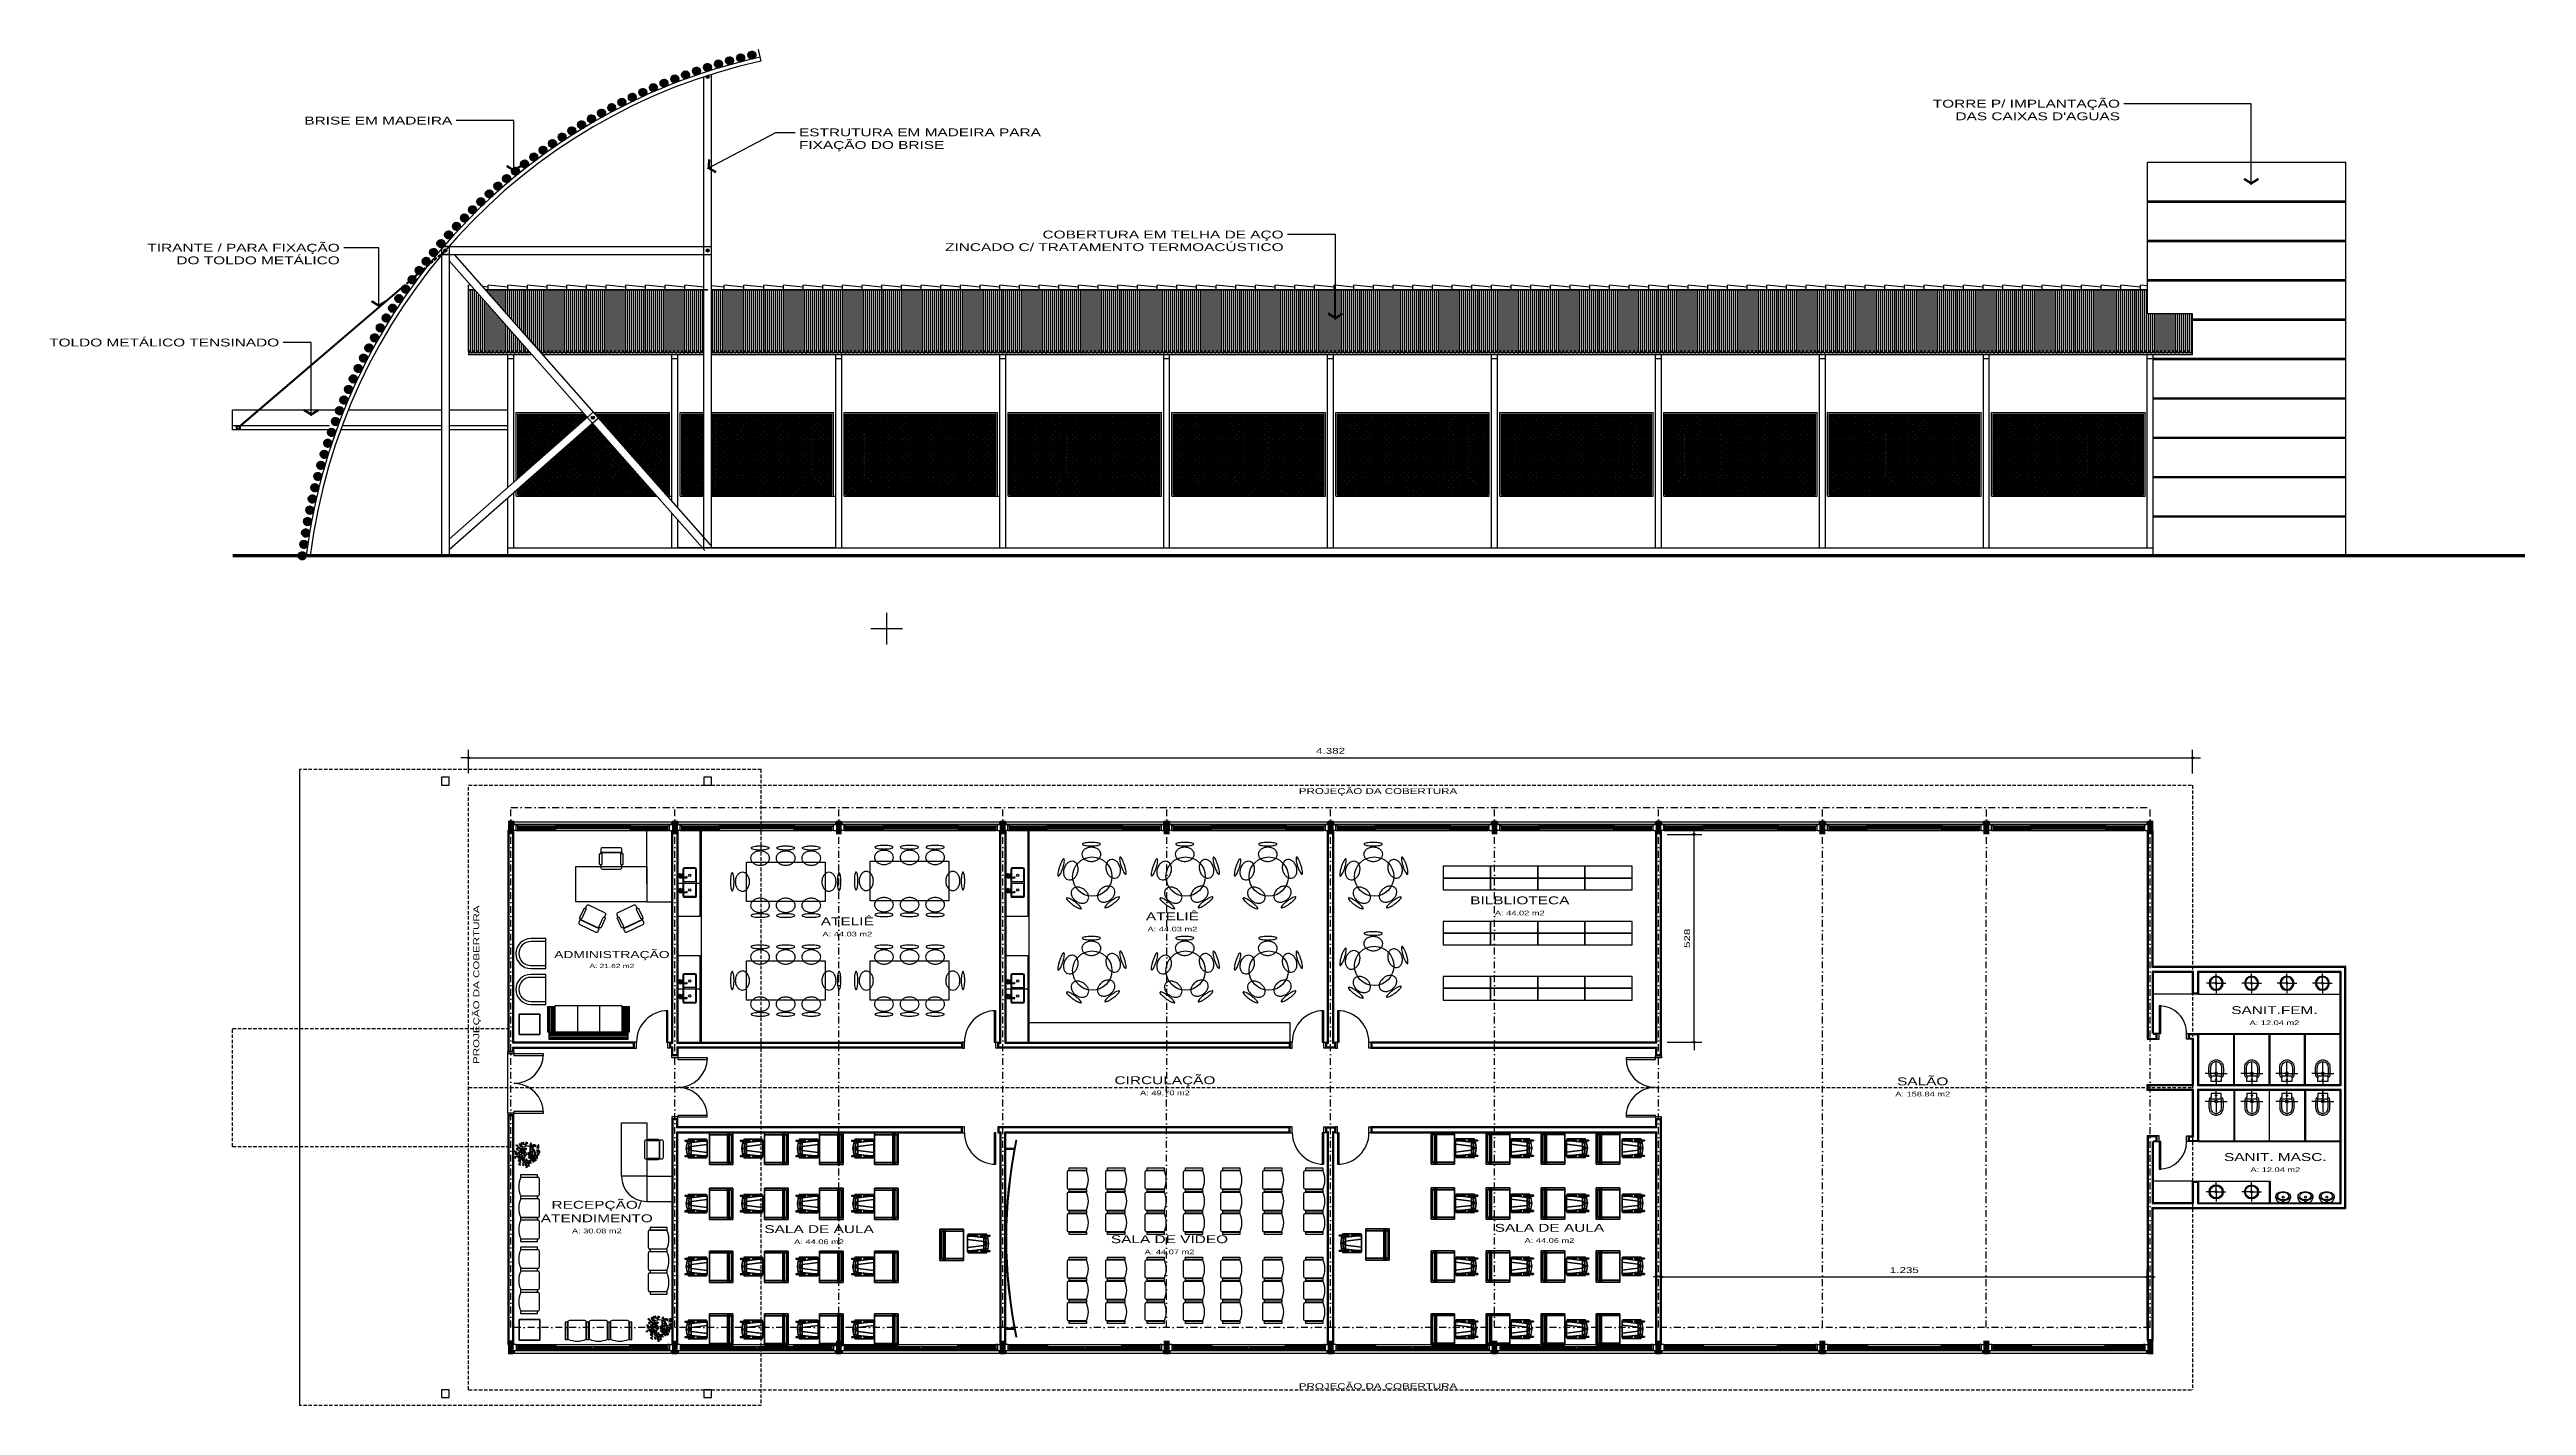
# Model space of a CAD drawing. Extents: x 5924 to 15219, y 2637 to 8140.
# Drawn here: x 5924 to 12221, y 4695 to 8140 of the extents above; entities that cross this region are included whole.
import ezdxf
from ezdxf.enums import TextEntityAlignment as Align

# ---------------------------------------------------------------- set-up
doc = ezdxf.new("R2010")
doc.units = 0
doc.header["$LTSCALE"] = 35
doc.linetypes.add('DASHDOT', pattern=[1, 0.5, -0.25, 0, -0.25])
doc.linetypes.add('HIDDEN', pattern=[0.375, 0.25, -0.125])
doc.layers.get('0').update_dxf_attribs({"linetype": 'CONTINUOUS'})
doc.layers.get('DEFPOINTS').update_dxf_attribs({"linetype": 'CONTINUOUS'})
for name, color, linetype in [('COTA', 13, 'CONTINUOUS'), ('COZ', 1, 'CONTINUOUS'), ('EIXOS', 4, 'DASHDOT'), ('EQUIP', 7, 'CONTINUOUS'), ('EQUIP_I', 13, 'CONTINUOUS'), ('ESPEC', 2, 'CONTINUOUS'), ('ESPECARQ', 2, 'CONTINUOUS'), ('ESQUADRIA', 2, 'CONTINUOUS'), ('ESTRUT', 12, 'CONTINUOUS'), ('GERAL', 7, 'CONTINUOUS'), ('HACHURA', 13, 'CONTINUOUS'), ('INDCORTE', 2, 'CONTINUOUS'), ('LINVISTA', 13, 'CONTINUOUS'), ('MOBIL', 7, 'CONTINUOUS'), ('MOBIL_I', 13, 'CONTINUOUS'), ('PAREDE', 6, 'CONTINUOUS'), ('PROJECAO', 13, 'HIDDEN'), ('REG200-290', 6, 'CONTINUOUS'), ('REG60-100', 7, 'CONTINUOUS'), ('UNIDADE', 4, 'CONTINUOUS'), ('VEGET', 3, 'CONTINUOUS'), ('VIDRO', 1, 'CONTINUOUS')]:
    doc.layers.add(name, color=color, linetype=linetype)
doc.styles.add('REGUA100', font='arial.ttf', dxfattribs={"width": 1.4})
doc.styles.add('REGUA60', font='arial.ttf', dxfattribs={"width": 1.4})
doc.styles.add('REGUA80', font='arial.ttf', dxfattribs={"width": 1.4})
doc.styles.get("Standard").update_dxf_attribs({"font": 'ISOCP'})
doc.dimstyles.new('ISO-25', dxfattribs={"dimtxt": 2.5, "dimasz": 2.5, "dimexe": 1.25, "dimexo": 0.625, "dimtad": 1, "dimdec": 4, "dimdsep": 46, "dimlunit": 6, "dimtxsty": 'Standard', "dimcen": 2.5, "dimadec": 0, "dimazin": 0, "dimtfac": 1, "dimtdec": 4, "dimtmove": 0, "dimatfit": 3, "dimfxl": 1, "dimtolj": 1, "dimtzin": 0, "dimarcsym": 0})

msp = doc.modelspace()

# ---------------------------------------------------------------- texts
at = {"layer": 'ESPEC', "style": 'REGUA80', "width": 1.4}
for s, p in [('TORRE P/ IMPLANTAÇÃO', (11187.406, 8002.429)), ('BRISE EM MADEIRA', (6948.115, 7959.385)), ("DAS CAIXAS D'AGUAS", (11187.406, 7970.301)), ('TIRANTE / PARA FIXAÇÃO', (6662.084, 7636.432)), ('DO TOLDO METÁLICO', (6662.084, 7604.303)), ('ZINCADO C/ TRATAMENTO TERMOACÚSTICO', (9061.356, 7637.812)), ('COBERTURA EM TELHA DE AÇO', (9061.356, 7669.94)), ('TOLDO METÁLICO TENSINADO', (6508.117, 7395.555))]:
    msp.add_text(s, height=20, dxfattribs=at).set_placement(p, align=Align.MIDDLE_RIGHT)
for s, p in [('ESTRUTURA EM MADEIRA PARA', (7829.488, 7929.547)), ('FIXAÇÃO DO BRISE', (7829.488, 7897.419))]:
    msp.add_text(s, height=20, dxfattribs=at).set_placement(p, align=Align.MIDDLE_LEFT)
at = {"layer": 'REG60-100', "style": 'REGUA60', "width": 1.4}
for p in [(9100.064, 6248.19), (9100.064, 4736.247)]:
    msp.add_text('PROJEÇÃO DA COBERTURA', height=15, dxfattribs=at).set_placement(p)
msp.add_text('PROJEÇÃO DA COBERTURA', height=15, rotation=90, dxfattribs=at).set_placement((7016.732, 5562.515))

# ---------------------------------------------------------------- blocks, each defined once
blk = doc.blocks.new('A$C5DBB4351')
at = {"layer": 'ESQUADRIA', "color": 1}
for p, q in [((9, 11.5), (391, 11.5)), ((11.5, 4), (103.2, 4)), ((11.5, 2), (103.2, 2)), ((105.7, 6.5), (197.5, 6.5)), ((105.7, 4.5), (197.5, 4.5)), ((202.5, 6.5), (294.2, 6.5)), ((202.5, 4.5), (294.2, 4.5)), ((296.7, 4), (388.5, 4)), ((296.7, 2), (388.5, 2)), ((9, 0), (391, 0))]:
    blk.add_line(p, q, dxfattribs=at)
at = {"layer": 'ESQUADRIA'}
for points in [[(0, 15), (0, 22), (400, 22), (400, 15)], [(5, 0), (9, 0), (9, 11.5), (5, 11.5)], [(395, 0), (391, 0), (391, 11.5), (395, 11.5)]]:
    blk.add_lwpolyline(points, dxfattribs=at)
for points in [[(9, 7), (105.7, 7), (105.7, 9), (9, 9)], [(9, 2), (11.5, 2), (11.5, 4), (9, 4)], [(103.2, 9.5), (200, 9.5), (200, 11.5), (103.2, 11.5)], [(103.2, 4.5), (105.7, 4.5), (105.7, 6.5), (103.2, 6.5)], [(105.7, 4), (103.2, 4), (103.2, 2), (105.7, 2)], [(200, 6.5), (197.5, 6.5), (197.5, 4.5), (200, 4.5)], [(200, 9.5), (296.7, 9.5), (296.7, 11.5), (200, 11.5)], [(200, 4.5), (202.5, 4.5), (202.5, 6.5), (200, 6.5)], [(294.2, 7), (391, 7), (391, 9), (294.2, 9)], [(296.7, 6.5), (294.2, 6.5), (294.2, 4.5), (296.7, 4.5)], [(294.2, 2), (296.7, 2), (296.7, 4), (294.2, 4)], [(391, 4), (388.5, 4), (388.5, 2), (391, 2)]]:
    blk.add_lwpolyline(points, close=True, dxfattribs=at)
at = {"layer": 'PAREDE'}
for p, q in [((5, 0), (5, 15)), ((395, 0), (395, 15))]:
    blk.add_line(p, q, dxfattribs=at)
at = {"layer": 'VIDRO'}
for p, q in [((11.5, 3), (103.2, 3)), ((105.7, 5.5), (197.5, 5.5)), ((202.5, 5.5), (294.2, 5.5)), ((296.7, 3), (388.5, 3))]:
    blk.add_line(p, q, dxfattribs=at)
blk = doc.blocks.new('A$C2283737F')
at = {"layer": 'PAREDE'}
for p, q in [((0, 15), (5.8, 15)), ((5.8, 0), (0, 0)), ((395.8, 0), (401.7, 0)), ((395.9, 15), (401.7, 15))]:
    blk.add_line(p, q, dxfattribs=at)
at = {"layer": 'ESPECARQ'}
blk.add_blockref('A$C5DBB4351', (0.8, 0), dxfattribs=at)
blk = doc.blocks.new('COTAPT')
at = {"color": 0, "linetype": 'ByBlock'}
blk.add_line((0, 0), (200, 0), dxfattribs=at)
at = {"color": 6, "linetype": 'ByBlock'}
blk.add_lwpolyline([(-20, 20), (20, 20), (20, -20), (-20, -20)], close=True, dxfattribs=at)
blk = doc.blocks.new('*D8')
at = {"color": 0, "linetype": 'ByBlock'}
for p, q in [((8741.1, 6300.9), (8741.1, 6360.3)), ((13123.2, 6300.5), (13123.2, 6360.3)), ((8741.2, 6340.3), (13123.1, 6340.3))]:
    blk.add_line(p, q, dxfattribs=at)
at = {"layer": 'DEFPOINTS', "color": 0, "linetype": 'ByBlock'}
for p in [(13123.2, 6340.3), (8741.1, 6270.9), (13123.2, 6270.5)]:
    blk.add_point(p, dxfattribs=at)
at = {"color": 0, "linetype": 'ByBlock', "xscale": 0.1, "yscale": 0.1, "zscale": 0.1, "rotation": 180}
blk.add_blockref('COTAPT', (8741.1, 6340.3), dxfattribs=at)
at = {"color": 0, "linetype": 'ByBlock', "xscale": 0.1, "yscale": 0.1, "zscale": 0.1}
blk.add_blockref('COTAPT', (13123.2, 6340.3), dxfattribs=at)
at = {"color": 2, "linetype": 'ByBlock', "insert": (10932.2, 6357.9), "char_height": 15, "attachment_point": 5, "style": 'REGUA60'}
blk.add_mtext('\\A1;4.382', dxfattribs=at)
blk = doc.blocks.new('*D9')
at = {"color": 0, "linetype": 'ByBlock'}
for p, q in [((11773, 4889.6), (11773, 5041.2)), ((13008.1, 4889.5), (13008.1, 5041.2)), ((11773.1, 5021.2), (13008, 5021.2))]:
    blk.add_line(p, q, dxfattribs=at)
at = {"layer": 'DEFPOINTS', "color": 0, "linetype": 'ByBlock'}
for p in [(13008.1, 5021.2), (11773, 4859.6), (13008.1, 4859.5)]:
    blk.add_point(p, dxfattribs=at)
at = {"color": 0, "linetype": 'ByBlock', "xscale": 0.1, "yscale": 0.1, "zscale": 0.1, "rotation": 180}
blk.add_blockref('COTAPT', (11773, 5021.2), dxfattribs=at)
at = {"color": 0, "linetype": 'ByBlock', "xscale": 0.1, "yscale": 0.1, "zscale": 0.1}
blk.add_blockref('COTAPT', (13008.1, 5021.2), dxfattribs=at)
at = {"color": 2, "linetype": 'ByBlock', "insert": (12390.6, 5038.5), "char_height": 15, "attachment_point": 5, "style": 'REGUA60'}
blk.add_mtext('\\A1;1.235', dxfattribs=at)
blk = doc.blocks.new('*D10')
at = {"color": 0, "linetype": 'ByBlock'}
for p, q in [((11788.1, 6145.6), (11876.1, 6145.6)), ((11856.1, 5617.9), (11856.1, 6145.5)), ((11788.1, 5617.8), (11876.1, 5617.8))]:
    blk.add_line(p, q, dxfattribs=at)
at = {"layer": 'DEFPOINTS', "color": 0, "linetype": 'ByBlock'}
for p in [(11758.1, 6145.6), (11856.1, 6145.6), (11758.1, 5617.8)]:
    blk.add_point(p, dxfattribs=at)
at = {"color": 0, "linetype": 'ByBlock', "xscale": 0.1, "yscale": 0.1, "zscale": 0.1}
for p, rotation in [((11856.1, 6145.6), 90), ((11856.1, 5617.8), 270)]:
    blk.add_blockref('COTAPT', p, dxfattribs=dict(at, rotation=rotation))
at = {"color": 2, "linetype": 'ByBlock', "insert": (11838.6, 5881.7), "char_height": 15, "attachment_point": 5, "rotation": 90, "style": 'REGUA60'}
blk.add_mtext('\\A1;528', dxfattribs=at)
blk = doc.blocks.new('MEBAS4_3')
at = {"color": 252}
mesh = blk.add_polyface(dxfattribs=at)
corners = [(5, -60, 69), (0, -60, 69), (0, -8, 67), (5, -8, 67), (5, -8, 71), (5, -60, 71), (0, -60, 71), (0, -8, 71), (0, -60), (5, -60), (5, -60, 2), (0, -60, 2), (5, -8), (5, -8, 4), (0, -8), (0, -8, 4), (5, 0), (5, 0, 71), (0, 0), (0, 0, 71)]
mesh.append_faces([[corners[k] for k in face] for face in [(0, 1, 2, 3), (4, 5, 0, 3), (6, 7, 2, 1), (5, 6, 1, 0), (8, 9, 10, 11), (9, 12, 13, 10), (14, 8, 11, 15), (15, 13, 3, 2), (12, 16, 17, 4), (16, 18, 19, 17), (18, 14, 7, 19), (11, 10, 13, 15)]], dxfattribs={"color": 252})
blk = doc.blocks.new('MEESC6F3')
for points in [[(75, 0, 35.5), (5, 0, 35.5), (5, 0, 71), (75, 0, 71)], [(5, -3, 35.5), (75, -3, 35.5), (75, -3, 71), (5, -3, 71)]]:
    blk.add_3dface(points)
for p in [(0, 0), (75, 0)]:
    blk.add_blockref('MEBAS4_3', p)
at = {"color": 0}
mesh = blk.add_polyface(dxfattribs=at)
corners = [(0, -60, 74), (80, -60, 74), (80, 0, 74), (0, 0, 74), (0, -60, 71), (80, -60, 71), (80, 0, 71), (0, 0, 71)]
mesh.append_faces([[corners[k] for k in face] for face in [(0, 1, 2, 3), (4, 5, 1, 0), (5, 6, 2, 1), (6, 7, 3, 2), (7, 4, 0, 3)]], dxfattribs={"color": 0})
at = {"color": 252}
mesh = blk.add_polyface(dxfattribs=at)
corners = [(0, -13.6, 13.2), (0, -12.3, 15.3), (0, -9.8, 15.3), (0, -12.3, 11), (0, -8.6, 13.1), (0, -9.8, 11), (80, -9.8, 15.3), (80, -12.3, 15.3), (80, -13.6, 13.2), (80, -12.3, 11), (80, -9.8, 11), (80, -8.6, 13.1)]
mesh.append_faces([[corners[k] for k in face] for face in [(2, 1, 7, 6), (1, 0, 8, 7), (0, 3, 9, 8), (3, 5, 10, 9), (5, 4, 11, 10), (4, 2, 6, 11)]], dxfattribs={"color": 252})
mesh.append_faces([[corners[k] for k in face] for face in [(6, 9, 10, 11)]], dxfattribs={"vtx0": -1, "color": 252})
mesh.append_faces([[corners[k] for k in face] for face in [(6, 8, 9)]], dxfattribs={"vtx0": -1, "vtx2": -1, "color": 252})
mesh.append_faces([[corners[k] for k in face] for face in [(3, 0, 2)]], dxfattribs={"vtx1": -1, "vtx2": -1, "color": 252})
mesh.append_faces([[corners[k] for k in face] for face in [(0, 1, 2), (4, 5, 3, 2), (6, 7, 8)]], dxfattribs={"vtx2": -1, "color": 252})
blk = doc.blocks.new('MEAB___3')
at = {"color": 0}
mesh = blk.add_polyface(dxfattribs=at)
corners = [(-23.5, 46.7, 81.8), (-23.5, 42.5, 43.6), (-23.5, 39.2, 47), (-23.5, 45.7, 82), (23.5, 42.6, 43.6), (23.5, 46.7, 81.8), (23.5, 45.7, 82), (23.5, 39.2, 47), (-23.5, -0.2, 45), (-23.5, -0.2, 47), (-19.5, -1.7, 45), (19.5, -1.7, 45), (19.5, -1.7, 47), (-19.5, -1.7, 47), (23.5, -0.2, 45), (23.5, -0.2, 47), (-15, 39.2, 41.1), (-13.5, 43.7, 46.3), (-5.2, 39.2, 38.1), (0, 45.7, 46), (5.2, 39.2, 38.1), (15, 39.2, 41.1), (13.5, 43.7, 46.3), (-10.2, -1.7, 47), (10.2, -1.7, 47), (-13.5, 49.3, 81.3), (0, 51.3, 81), (13.5, 49.3, 81.3), (23.5, 39.4, 46), (15, 39.4, 40.1), (13.5, 43.9, 45.3), (5.2, 39.4, 37.1), (0, 45.9, 45), (-5.2, 39.4, 37.1), (-15, 39.4, 40.1), (-13.5, 43.9, 45.3), (-23.5, 39.4, 46), (23.5, 0, 46), (19.5, -1.5, 46), (10.2, -1.5, 46), (-10.2, -1.5, 46), (-19.5, -1.5, 46), (-23.5, 0, 46), (23.5, 45.9, 81), (13.5, 49.5, 80.3), (0, 51.5, 80), (-13.5, 49.5, 80.3), (-23.5, 45.9, 81)]
mesh.append_faces([[corners[k] for k in face] for face in [(46, 35, 36, 47)]], dxfattribs={"vtx0": -1, "vtx1": -1, "color": 0})
mesh.append_faces([[corners[k] for k in face] for face in [(2, 16, 17), (22, 21, 7), (3, 2, 17, 25), (25, 17, 19, 26), (26, 19, 22, 27), (27, 22, 7, 6), (28, 29, 30), (35, 34, 36), (44, 30, 32, 45), (45, 32, 35, 46)]], dxfattribs={"vtx0": -1, "vtx1": -1, "vtx2": -1, "color": 0})
mesh.append_faces([[corners[k] for k in face] for face in [(17, 16, 18, 19), (19, 18, 20, 19), (19, 20, 21, 22), (30, 29, 31, 32), (32, 31, 33, 32), (32, 33, 34, 35), (37, 38, 29, 28), (38, 39, 31, 29), (39, 40, 33, 31), (40, 41, 34, 33), (41, 42, 36, 34)]], dxfattribs={"vtx0": -1, "vtx1": -1, "vtx2": -1, "vtx3": -1, "color": 0})
mesh.append_faces([[corners[k] for k in face] for face in [(0, 1, 2, 3), (14, 4, 7, 15), (8, 10, 13, 9)]], dxfattribs={"vtx1": -1, "color": 0})
mesh.append_faces([[corners[k] for k in face] for face in [(9, 13, 16, 2), (43, 28, 30, 44)]], dxfattribs={"vtx1": -1, "vtx2": -1, "color": 0})
mesh.append_faces([[corners[k] for k in face] for face in [(13, 23, 18, 16), (23, 24, 20, 18), (24, 12, 21, 20)]], dxfattribs={"vtx1": -1, "vtx2": -1, "vtx3": -1, "color": 0})
mesh.append_faces([[corners[k] for k in face] for face in [(10, 11, 12, 13)]], dxfattribs={"vtx1": -1, "vtx3": -1, "color": 0})
mesh.append_faces([[corners[k] for k in face] for face in [(12, 15, 7, 21)]], dxfattribs={"vtx2": -1, "vtx3": -1, "color": 0})
mesh.append_faces([[corners[k] for k in face] for face in [(4, 5, 6, 7), (1, 8, 9, 2), (11, 14, 15, 12)]], dxfattribs={"vtx3": -1, "color": 0})
blk = doc.blocks.new('MECAD1_3')
at = {"color": 0}
blk.add_blockref('MEAB___3', (0, 0), dxfattribs=at)
at = {"color": 252}
mesh = blk.add_polyface(dxfattribs=at)
corners = [(-18.5, 55.4, 0.4), (-18.5, 53.6, -0.4), (-20.5, 53.6, -0.4), (-20.5, 55.4, 0.4), (-18.5, 33.2, 34.2), (-18.5, 31.3, 33.6), (-20.5, 31.3, 33.6), (-20.5, 33.2, 34.2), (-18.5, 32.9, 36.9), (-18.5, 30.8, 37.4), (-20.5, 30.8, 37.4), (-20.5, 32.9, 36.9), (-18.5, 34.3, 39.2), (-18.5, 33, 40.8), (-20.5, 33, 40.8), (-20.5, 34.3, 39.2), (-18.5, 36.9, 40.1), (-18.5, 36.6, 42.1), (-20.5, 36.6, 42.1), (-20.5, 36.9, 40.1), (-18.5, 40.7, 40.1), (-18.5, 40.7, 42.1), (-20.5, 40.7, 42.1), (-20.5, 40.7, 40.1)]
mesh.append_faces([[corners[k] for k in face] for face in [(0, 4, 5, 1), (1, 5, 6, 2), (2, 6, 7, 3), (3, 7, 4, 0)]], dxfattribs={"vtx1": -1, "color": 252})
mesh.append_faces([[corners[k] for k in face] for face in [(4, 8, 9, 5), (5, 9, 10, 6), (6, 10, 11, 7), (7, 11, 8, 4), (8, 12, 13, 9), (9, 13, 14, 10), (10, 14, 15, 11), (11, 15, 12, 8), (12, 16, 17, 13), (13, 17, 18, 14), (14, 18, 19, 15), (15, 19, 16, 12)]], dxfattribs={"vtx1": -1, "vtx3": -1, "color": 252})
mesh.append_faces([[corners[k] for k in face] for face in [(16, 20, 21, 17), (17, 21, 22, 18), (18, 22, 23, 19), (19, 23, 20, 16)]], dxfattribs={"vtx3": -1, "color": 252})
mesh = blk.add_polyface(dxfattribs=at)
corners = [(-18.5, 2.4, -0.5), (-18.5, 0.7, 0.5), (-20.5, 0.7, 0.5), (-20.5, 2.4, -0.5), (-18.5, 23.4, 32.6), (-18.5, 21.5, 33.3), (-20.5, 21.5, 33.3), (-20.5, 23.4, 32.6), (-18.5, 24.1, 36.3), (-18.5, 22, 36), (-20.5, 22, 36), (-20.5, 24.1, 36.3), (-18.5, 22.4, 39.8), (-18.5, 20.9, 38.3), (-20.5, 20.9, 38.3), (-20.5, 22.4, 39.8), (-18.5, 19, 41.4), (-18.5, 18.4, 39.5), (-20.5, 18.4, 39.5), (-20.5, 19, 41.4), (-18.5, 13.8, 42.1), (-18.5, 13.6, 40.1), (-20.5, 13.6, 40.1), (-20.5, 13.8, 42.1)]
mesh.append_faces([[corners[k] for k in face] for face in [(0, 4, 5, 1), (1, 5, 6, 2), (2, 6, 7, 3), (3, 7, 4, 0)]], dxfattribs={"vtx1": -1, "color": 252})
mesh.append_faces([[corners[k] for k in face] for face in [(4, 8, 9, 5), (5, 9, 10, 6), (6, 10, 11, 7), (7, 11, 8, 4), (8, 12, 13, 9), (9, 13, 14, 10), (10, 14, 15, 11), (11, 15, 12, 8), (12, 16, 17, 13), (13, 17, 18, 14), (14, 18, 19, 15), (15, 19, 16, 12)]], dxfattribs={"vtx1": -1, "vtx3": -1, "color": 252})
mesh.append_faces([[corners[k] for k in face] for face in [(16, 20, 21, 17), (17, 21, 22, 18), (18, 22, 23, 19), (19, 23, 20, 16)]], dxfattribs={"vtx3": -1, "color": 252})
mesh = blk.add_polyface(dxfattribs=at)
corners = [(20.5, 55.4, 0.4), (20.5, 53.6, -0.4), (18.5, 53.6, -0.4), (18.5, 55.4, 0.4), (20.5, 33.2, 34.2), (20.5, 31.3, 33.6), (18.5, 31.3, 33.6), (18.5, 33.2, 34.2), (20.5, 32.9, 36.9), (20.5, 30.8, 37.4), (18.5, 30.8, 37.4), (18.5, 32.9, 36.9), (20.5, 34.3, 39.2), (20.5, 33, 40.8), (18.5, 33, 40.8), (18.5, 34.3, 39.2), (20.5, 36.9, 40.1), (20.5, 36.6, 42.1), (18.5, 36.6, 42.1), (18.5, 36.9, 40.1), (20.5, 40.7, 40.1), (20.5, 40.7, 42.1), (18.5, 40.7, 42.1), (18.5, 40.7, 40.1)]
mesh.append_faces([[corners[k] for k in face] for face in [(0, 4, 5, 1), (1, 5, 6, 2), (2, 6, 7, 3), (3, 7, 4, 0)]], dxfattribs={"vtx1": -1, "color": 252})
mesh.append_faces([[corners[k] for k in face] for face in [(4, 8, 9, 5), (5, 9, 10, 6), (6, 10, 11, 7), (7, 11, 8, 4), (8, 12, 13, 9), (9, 13, 14, 10), (10, 14, 15, 11), (11, 15, 12, 8), (12, 16, 17, 13), (13, 17, 18, 14), (14, 18, 19, 15), (15, 19, 16, 12)]], dxfattribs={"vtx1": -1, "vtx3": -1, "color": 252})
mesh.append_faces([[corners[k] for k in face] for face in [(16, 20, 21, 17), (17, 21, 22, 18), (18, 22, 23, 19), (19, 23, 20, 16)]], dxfattribs={"vtx3": -1, "color": 252})
mesh = blk.add_polyface(dxfattribs=at)
corners = [(20.5, 2.4, -0.5), (20.5, 0.7, 0.5), (18.5, 0.7, 0.5), (18.5, 2.4, -0.5), (20.5, 23.4, 32.6), (20.5, 21.5, 33.3), (18.5, 21.5, 33.3), (18.5, 23.4, 32.6), (20.5, 24.1, 36.3), (20.5, 22, 36), (18.5, 22, 36), (18.5, 24.1, 36.3), (20.5, 22.4, 39.8), (20.5, 20.9, 38.3), (18.5, 20.9, 38.3), (18.5, 22.4, 39.8), (20.5, 19, 41.4), (20.5, 18.4, 39.5), (18.5, 18.4, 39.5), (18.5, 19, 41.4), (20.5, 13.8, 42.1), (20.5, 13.6, 40.1), (18.5, 13.6, 40.1), (18.5, 13.8, 42.1)]
mesh.append_faces([[corners[k] for k in face] for face in [(0, 4, 5, 1), (1, 5, 6, 2), (2, 6, 7, 3), (3, 7, 4, 0)]], dxfattribs={"vtx1": -1, "color": 252})
mesh.append_faces([[corners[k] for k in face] for face in [(4, 8, 9, 5), (5, 9, 10, 6), (6, 10, 11, 7), (7, 11, 8, 4), (8, 12, 13, 9), (9, 13, 14, 10), (10, 14, 15, 11), (11, 15, 12, 8), (12, 16, 17, 13), (13, 17, 18, 14), (14, 18, 19, 15), (15, 19, 16, 12)]], dxfattribs={"vtx1": -1, "vtx3": -1, "color": 252})
mesh.append_faces([[corners[k] for k in face] for face in [(16, 20, 21, 17), (17, 21, 22, 18), (18, 22, 23, 19), (19, 23, 20, 16)]], dxfattribs={"vtx3": -1, "color": 252})
blk = doc.blocks.new('MEAB___2')
at = {"color": 0}
blk.add_lwpolyline([(23.5, 45.9, 0.212503), (-23.5, 45.9), (-23.5, -0.2), (-19.5, -1.7), (19.5, -1.7), (23.5, -0.2)], format="xyb", close=True, dxfattribs=at)
blk = doc.blocks.new('MEBRACO2')
at = {"color": 0}
blk.add_lwpolyline([(3, 15.5), (-3, 15.5), (-3, -28), (3, -28)], close=True, dxfattribs=at)
blk = doc.blocks.new('MECAD7_2')
at = {"color": 0}
for name, p in [('MEBRACO2', (-81.6, 32.7)), ('MEAB___2', (-54.3, 1.7)), ('MEBRACO2', (-27, 32.7)), ('MEAB___2', (0, 1.7)), ('MEBRACO2', (27.3, 32.7)), ('MEAB___2', (54.3, 1.7)), ('MEBRACO2', (81.6, 32.7))]:
    blk.add_blockref(name, p, dxfattribs=at)
blk = doc.blocks.new('M-CADFUN')
for points in [[(0, 0.18, 0.074769), (-0.096, 0.166, 0.08531), (-0.171, 0.127, 0.106203), (-0.225, 0.066, 0.127849), (-0.242, 0, 0.127849), (-0.225, -0.066, 0.106203), (-0.171, -0.127, 0.08531), (-0.096, -0.166, 0.074769), (0, -0.18, 0.074769), (0.096, -0.166, 0.08531), (0.171, -0.127, 0.106203), (0.225, -0.066, 0.127849), (0.242, 0, 0.127849), (0.225, 0.066, 0.106203), (0.171, 0.127, 0.08531), (0.096, 0.166, 0.074769)], [(0, 0.303, 0.020325), (-0.094, 0.299, 0.028236), (-0.162, 0.29, 0.062357), (-0.221, 0.271, 0.289583), (-0.229, 0.258, 0.289583), (-0.221, 0.246, 0.062357), (-0.162, 0.226, 0.028236), (-0.094, 0.217, 0.020325), (0, 0.213, 0.020325), (0.094, 0.217, 0.028236), (0.162, 0.226, 0.062357), (0.221, 0.246, 0.289583), (0.229, 0.258, 0.289583), (0.221, 0.271, 0.062357), (0.162, 0.29, 0.028236), (0.094, 0.299, 0.020325)]]:
    blk.add_lwpolyline(points, format="xyb", close=True)
blk = doc.blocks.new('MREU2X15')
blk.add_lwpolyline([(-1, -0.5), (-1, 0.5), (1, 0.5), (1, -0.5)], close=True)
for p in [(-0.65, 0.6), (0, 0.6), (0.65, 0.6)]:
    blk.add_blockref('M-CADFUN', p)
for p, rotation in [((-1.1, 0), 90), ((1.1, 0), 270), ((-0.65, -0.6), 180), ((0, -0.6), 180), ((0.65, -0.6), 180)]:
    blk.add_blockref('M-CADFUN', p, dxfattribs=dict(rotation=rotation))
blk = doc.blocks.new('PIA-D-PL')
at = {"layer": 'COZ'}
for p, q in [((0.036, 0.132), (0.036, 0.176)), ((0.051, 0.205), (0.058, 0.205)), ((0.051, 0.17), (0.058, 0.17)), ((0.051, 0.142), (0.221, 0.142)), ((0.051, 0.122), (0.221, 0.122)), ((0.066, 0.142), (0.066, 0.163)), ((0.071, 0.212), (0.108, 0.212)), ((0.071, 0.162), (0.108, 0.162)), ((0.125, 0.335), (0.125, 0.195)), ((0.125, 0.18), (0.125, 0.142)), ((0.125, 0.122), (0.125, -0.18)), ((0.145, 0.335), (0.145, 0.142)), ((0.145, 0.122), (0.145, 0.04)), ((0.435, 0.375), (0.165, 0.375)), ((0.435, 0.355), (0.165, 0.355)), ((0.435, 0.02), (0.165, 0.02)), ((0.455, 0.04), (0.455, 0.335)), ((0.475, -0.335), (0.475, 0.335)), ((0.036, -0.243), (0.036, -0.199)), ((0.051, -0.17), (0.058, -0.17)), ((0.051, -0.205), (0.058, -0.205)), ((0.051, -0.233), (0.221, -0.233)), ((0.051, -0.253), (0.221, -0.253)), ((0.066, -0.233), (0.066, -0.212)), ((0.071, -0.163), (0.108, -0.163)), ((0.071, -0.213), (0.108, -0.213)), ((0.125, -0.195), (0.125, -0.233)), ((0.125, -0.253), (0.125, -0.335)), ((0.145, -0.04), (0.145, -0.233)), ((0.145, -0.253), (0.145, -0.335)), ((0.435, -0.02), (0.165, -0.02)), ((0.435, -0.355), (0.165, -0.355)), ((0.435, -0.375), (0.165, -0.375)), ((0.455, -0.335), (0.455, -0.04))]:
    blk.add_line(p, q, dxfattribs=at)
for points in [[(0.071, 0.212, 0.133256), (0.064, 0.211, 0.106756), (0.058, 0.205, 0.082828), (0.054, 0.197, 0.071352), (0.053, 0.187, 0.071352), (0.054, 0.178, 0.082828), (0.058, 0.17, 0.106756), (0.064, 0.164, 0.133256), (0.071, 0.162, 0.133256)], [(0.071, -0.163, 0.133256), (0.064, -0.164, 0.106756), (0.058, -0.17, 0.082828), (0.054, -0.178, 0.071352), (0.053, -0.188, 0.071352), (0.054, -0.197, 0.082828), (0.058, -0.205, 0.106756), (0.064, -0.211, 0.133256), (0.071, -0.213, 0.133256)]]:
    blk.add_lwpolyline(points, format="xyb", dxfattribs=at)
for points in [[(0.108, 0.162, 0.133256), (0.115, 0.164, 0.106756), (0.121, 0.17, 0.082828), (0.124, 0.178, 0.071352), (0.126, 0.187, 0.071352), (0.124, 0.197, 0.082828), (0.121, 0.205, 0.106756), (0.115, 0.211, 0.133256), (0.108, 0.212, 0.133256), (0.102, 0.211, 0.106756), (0.096, 0.205, 0.082828), (0.092, 0.197, 0.071352), (0.09, 0.187, 0.071352), (0.092, 0.178, 0.082828), (0.096, 0.17, 0.106756), (0.102, 0.164, 0.133256)], [(0.116, 0.195, 0.133256), (0.114, 0.194, 0.106756), (0.112, 0.193, 0.082828), (0.111, 0.19, 0.071352), (0.11, 0.187, 0.071352), (0.111, 0.185, 0.082828), (0.112, 0.182, 0.106756), (0.114, 0.181, 0.133256), (0.116, 0.18, 0.133256), (0.118, 0.181, 0.106756), (0.119, 0.182, 0.082828), (0.12, 0.185, 0.071352), (0.121, 0.187, 0.071352), (0.12, 0.19, 0.082828), (0.119, 0.193, 0.106756), (0.118, 0.194, 0.133256)], [(0.108, -0.213, 0.133256), (0.115, -0.211, 0.106756), (0.121, -0.205, 0.082828), (0.124, -0.197, 0.071352), (0.126, -0.188, 0.071352), (0.124, -0.178, 0.082828), (0.121, -0.17, 0.106756), (0.115, -0.164, 0.133256), (0.108, -0.163, 0.133256), (0.102, -0.164, 0.106756), (0.096, -0.17, 0.082828), (0.092, -0.178, 0.071352), (0.09, -0.188, 0.071352), (0.092, -0.197, 0.082828), (0.096, -0.205, 0.106756), (0.102, -0.211, 0.133256)], [(0.116, -0.18, 0.133256), (0.114, -0.181, 0.106756), (0.112, -0.182, 0.082828), (0.111, -0.185, 0.071352), (0.11, -0.188, 0.071352), (0.111, -0.19, 0.082828), (0.112, -0.193, 0.106756), (0.114, -0.194, 0.133256), (0.116, -0.195, 0.133256), (0.118, -0.194, 0.106756), (0.119, -0.193, 0.082828), (0.12, -0.19, 0.071352), (0.121, -0.188, 0.071352), (0.12, -0.185, 0.082828), (0.119, -0.182, 0.106756), (0.118, -0.181, 0.133256)]]:
    blk.add_lwpolyline(points, format="xyb", close=True, dxfattribs=at)
for centre in [(0.3, 0.187), (0.3, -0.188)]:
    blk.add_circle(centre, 0.03, dxfattribs=at)
for centre, radius, start, end in [((0.051, 0.187), 0.035, 45.58469, 244.62307), ((0.051, 0.187), 0.0175, 90, 204.61998), ((0.026, 0.176), 0.01, 0, 24.61998), ((0.051, 0.187), 0.0175, 211.00272, 270), ((0.051, 0.132), 0.015, 41.81031, 318.18969), ((0.051, 0.132), 0.01, 90.00021, 270.00021), ((0.051, 0.187), 0.035, 295.37693, 314.41531), ((0.165, 0.335), 0.04, 90, 180), ((0.165, 0.335), 0.02, 90, 180), ((0.165, 0.04), 0.02, 180, 270), ((0.221, 0.132), 0.0125, 233.1301, 126.8699), ((0.221, 0.132), 0.01, 270.00012, 90.00012), ((0.435, 0.335), 0.04, 0, 90), ((0.435, 0.335), 0.02, 0, 90), ((0.435, 0.04), 0.02, 270, 360), ((0.051, -0.188), 0.035, 45.58469, 244.62307), ((0.051, -0.188), 0.0175, 90, 204.61998), ((0.026, -0.199), 0.01, 0, 24.61998), ((0.051, -0.188), 0.0175, 211.00272, 270), ((0.051, -0.243), 0.015, 41.81031, 318.18969), ((0.051, -0.243), 0.01, 90.00021, 270.00021), ((0.051, -0.188), 0.035, 295.37693, 314.41531), ((0.165, -0.335), 0.04, 180, 270), ((0.165, -0.04), 0.02, 90, 180), ((0.165, -0.335), 0.02, 180, 270), ((0.221, -0.243), 0.0125, 233.1301, 126.8699), ((0.221, -0.243), 0.01, 270.00012, 90.00012), ((0.435, -0.04), 0.02, 0, 90), ((0.435, -0.335), 0.04, 270, 0), ((0.435, -0.335), 0.02, 270, 360)]:
    blk.add_arc(centre, radius, start, end, dxfattribs=at)
blk = doc.blocks.new('SAL41S_2')
at = {"layer": 'EQUIP_I'}
for radius in [18, 15.5, 2.25]:
    blk.add_circle((0, -26.5), radius, dxfattribs=at)
blk = doc.blocks.new('A$C32FC29E5')
at = {"layer": 'EQUIP'}
for q in [(0, 25), (25, 49.9), (25, 0), (49.9, 25)]:
    blk.add_line((25, 25), q, dxfattribs=at)
blk.add_blockref('SAL41S_2', (25, 51.5), dxfattribs=at)
blk = doc.blocks.new('SAM712S2')
at = {"layer": 'EQUIP', "color": 0, "linetype": 'ByBlock'}
blk.add_lwpolyline([(0, -28, -0.054423), (-8, -26.9, -0.129975), (-14, -24, -0.115349), (-18, -19, -0.10182), (-18.6, -14, -0.216856), (-11.2, -0.2, -0.186978), (-10.8, 0), (0, 0), (10.8, 0, -0.186978), (11.2, -0.2, -0.216856), (18.6, -14, -0.10182), (18, -19, -0.115349), (14, -24, -0.129975), (8, -26.9, -0.054423)], format="xyb", close=True, dxfattribs=at)
at = {"layer": 'EQUIP_I'}
for centre in [(0, -4.5), (0, -14.1)]:
    blk.add_circle(centre, 2.4, dxfattribs=at)
for centre, radius, start, end in [((-11.4, -16.7), 7.03, 144.14364, 198.96997), ((-6.5, -20.4), 13.1, 109.16348, 143.54265), ((-9.1, -16.6), 5.43, 165.34388, 194.64793), ((-9.1, -16.6), 5.43, 151.10204, 165.34388), ((-4.7, -14.8), 10.2, 198.42658, 238.89304), ((-4.3, -20.2), 11.4, 103.68912, 147.07143), ((-0.7, -33.7), 27.6, 92.31433, 111.5339), ((-0.3, -6.1), 19.9, 240.93527, 270.99224), ((-0.5, -27.5), 19.5, 88.47236, 109.38882), ((0.5, -27.5), 19.5, 70.61118, 91.52764), ((0.3, -6.1), 19.9, 269.00776, 299.06473), ((0.7, -33.7), 27.6, 68.4661, 87.68567), ((4.3, -20.2), 11.4, 32.92857, 76.31088), ((4.7, -14.8), 10.2, 301.10696, 341.57342), ((6.5, -20.4), 13.1, 36.45735, 70.83652), ((9.1, -16.6), 5.43, 14.65612, 28.89796), ((9.1, -16.6), 5.43, 345.35207, 14.65612), ((11.4, -16.7), 7.03, 341.03003, 35.85636)]:
    blk.add_arc(centre, radius, start, end, dxfattribs=at)
blk = doc.blocks.new('SAB31S_2')
at = {"layer": 'EQUIP', "color": 0, "linetype": 'ByBlock'}
blk.add_lwpolyline([(0, -57, 0.151271), (10, -54, 0.125962), (15.7, -47.7, 0.09008), (17.8, -41.7), (18, -39.7), (18.2, -37.7, 0.004685), (18.4, -35, 0.00925), (18.4, -33.7, 0.000115), (18.4, -29.9, 0.002343), (18.4, -29.7, 0.000782), (18.5, -28.4, 0.001444), (18.4, -27.7, 0.004804), (18.4, -26.7, 0.005206), (18.4, -25.7, 0.005188), (18.3, -24.8, 0.002211), (18.2, -22.7, 0.001932), (18.1, -21.9, 0.000736), (17.9, -19.7, 0.008336), (17.9, -19.2, 0.001408), (17.7, -17.7, 0.000457), (17.6, -17.2, 0.054722), (17.4, -16.3, 0.029037), (16.8, -14.7, 0.123774), (13.8, -11.8, -0.261182), (12.8, -10.2), (12.8, -2.5, 0.439555), (12.2, -1.9), (0, -1.9), (-12.2, -1.9, 0.439555), (-12.8, -2.5), (-12.8, -10.2, -0.261182), (-13.8, -11.8, 0.123774), (-16.8, -14.7, 0.029037), (-17.4, -16.3, 0.054722), (-17.6, -17.2, 0.000457), (-17.7, -17.7, 0.001408), (-17.9, -19.2, 0.008336), (-17.9, -19.7, 0.000736), (-18.1, -21.9, 0.001932), (-18.2, -22.7, 0.002211), (-18.3, -24.8, 0.005188), (-18.4, -25.7, 0.005206), (-18.4, -26.7, 0.004804), (-18.4, -27.7, 0.001444), (-18.5, -28.4, 0.000782), (-18.4, -29.7, 0.002343), (-18.4, -29.9, 0.000115), (-18.4, -33.7, 0.00925), (-18.4, -35, 0.004685), (-18.2, -37.7), (-18, -39.7), (-17.8, -41.7, 0.09008), (-15.7, -47.7, 0.125962), (-10, -54, 0.151271)], format="xyb", close=True, dxfattribs=at)
at = {"layer": 'EQUIP_I'}
for points in [[(0, -52.5, 0.152133), (7.5, -50.2, 0.000372), (7.5, -50.2, 0.213243), (13.3, -41.1), (13.6, -39.2), (13.7, -37.3, 0.00456), (13.9, -34.8, 0.00925), (13.9, -33.6, 0.000115), (14, -29.8, 0.002343), (14, -29.7, 0.000782), (14, -28.4, 0.001444), (14, -27.7, 0.004804), (14, -26.8, 0.005206), (13.9, -25.9, 0.005188), (13.9, -25.1, 0.002211), (13.7, -23, 0.001932), (13.7, -22.2, 0.000736), (13.5, -20.1, 0.008336), (13.5, -19.8, 0.002483), (13.1, -17.1, 0.380805), (11.7, -15.8), (0, -15.8), (-11.7, -15.8, 0.380805), (-13.1, -17.1, 0.002483), (-13.5, -19.8, 0.008336), (-13.5, -20.1, 0.000736), (-13.7, -22.2, 0.001932), (-13.7, -23, 0.002211), (-13.9, -25.1, 0.005188), (-13.9, -25.9, 0.005206), (-14, -26.8, 0.004804), (-14, -27.7, 0.001444), (-14, -28.4, 0.000782), (-14, -29.7, 0.002343), (-14, -29.8, 0.000115), (-13.9, -33.6, 0.00925), (-13.9, -34.8, 0.00456), (-13.7, -37.3), (-13.6, -39.2), (-13.3, -41.1, 0.213243), (-7.5, -50.2, 0.000372), (-7.5, -50.2, 0.152133), (0, -52.5)], [(-12.2, -15.4, -0.385098), (-12.8, -15), (-12.8, -14.8), (-12.8, -10.2)], [(12.2, -15.4, 0.385098), (12.8, -15), (12.8, -14.8), (12.8, -10.2)]]:
    blk.add_lwpolyline(points, format="xyb", dxfattribs=at)
for centre, radius in [((0, -22), 3.5), ((0, -22), 2.25), ((0, -7), 1.75)]:
    blk.add_circle(centre, radius, dxfattribs=at)
blk = doc.blocks.new('A$C53E045ED')
at = {"layer": 'EQUIP'}
for q in [(0, 35), (27.9, 62.9), (27.9, 7.1), (27.9, 35), (27.9, 35), (55.8, 35)]:
    blk.add_line((27.9, 35), q, dxfattribs=at)
blk.add_blockref('SAB31S_2', (27.9, 57), dxfattribs=at)
blk = doc.blocks.new('MREU-1')
blk.add_circle((0, 0), 0.5)
blk.add_blockref('M-CADFUN', (-0.023, 0.567))
for p, rotation in [((-0.546, 0.153), 72), ((0.532, 0.197), 288), ((-0.314, -0.472), 144), ((0.352, -0.445), 216)]:
    blk.add_blockref('M-CADFUN', p, dxfattribs=dict(rotation=rotation))
blk = doc.blocks.new('MEBAL3_2')
at = {"color": 0}
blk.add_lwpolyline([(0, -15), (120, -15), (120, 15), (0, 15)], close=True, dxfattribs=at)
blk = doc.blocks.new('M-1CADE')
for points in [[(-0.33, -0.161), (-0.33, 0.121, -0.414214), (-0.311, 0.14), (-0.289, 0.14, -0.414214), (-0.27, 0.121), (-0.27, -0.161, -0.414214), (-0.289, -0.18), (-0.311, -0.18, -0.414214)], [(0.27, -0.161), (0.27, 0.121, -0.414214), (0.289, 0.14), (0.311, 0.14, -0.414214), (0.33, 0.121), (0.33, -0.161, -0.414214), (0.311, -0.18), (0.289, -0.18, -0.414214)]]:
    blk.add_lwpolyline(points, format="xyb", close=True)
for points in [[(0.3, 0.175), (0.3, 0.25, 0.414214), (0.25, 0.3), (-0.25, 0.3, 0.414214), (-0.3, 0.25), (-0.3, 0.175)], [(-0.3, -0.18), (-0.3, -0.25, 0.414214), (-0.25, -0.3), (0.25, -0.3, 0.414214), (0.3, -0.25), (0.3, -0.18)]]:
    blk.add_lwpolyline(points, format="xyb")
for points in [[(-0.3, 0.175), (0.3, 0.175)], [(-0.3, 0.14), (-0.3, 0.163), (0.3, 0.163), (0.3, 0.14)]]:
    blk.add_lwpolyline(points)
blk = doc.blocks.new('MESACHEFE')
blk.add_lwpolyline([(-1, 0), (-1, 1), (1, 1), (1, 0)], close=True)
blk.add_blockref('M-1CADE', (0, 1.229))
for p, rotation in [((-0.538, -0.472), 155), ((0.538, -0.472), 205)]:
    blk.add_blockref('M-1CADE', p, dxfattribs=dict(rotation=rotation))
blk = doc.blocks.new('MECNX9_3')
at = {"color": 0}
mesh = blk.add_polyface(dxfattribs=at)
corners = [(-52, -52, 74), (0, -52, 74), (0, 0, 74), (-52, 0, 74), (0, 0, 71), (0, -52, 71), (-52, -52, 71), (-52, 0, 71)]
mesh.append_faces([[corners[k] for k in face] for face in [(0, 1, 2, 3), (4, 5, 1, 2), (5, 6, 0, 1), (6, 7, 3, 0), (7, 4, 2, 3)]], dxfattribs={"color": 0})
blk = doc.blocks.new('VGFIC__2')
at = {"color": 0}
blk.add_circle((0, 0), 20, dxfattribs=at)
at = {"layer": 'MOBIL_I'}
for p, q in [((-9.8, 7.7), (-22.1, 4)), ((-8.7, 2.7), (-22.1, -6.8)), ((8, 6.1), (26.3, 3.8)), ((16.8, 5.2), (20.4, -3.7)), ((-7.3, -7.9), (-10.9, -22.4)), ((9.6, -11), (18.6, -16.2))]:
    blk.add_line(p, q, dxfattribs=at)
for points in [[(-32.3, 5.3), (-29.2, 1.8), (-27.3, 5.6)], [(-31.2, -0.4), (-25.9, -2.9), (-26.7, 2.3)], [(-26.8, 22.3), (-22.4, 15.4), (-28.9, 21)], [(-28.1, 11.7), (-22.8, 9.1), (-23.5, 14.4)], [(-25.7, -1.1), (-19.9, -0.1), (-23.5, 3.8)], [(-20.2, 16.2), (-15.8, 9.3), (-22.2, 14.9)], [(-21.4, 5.6), (-16.1, 3.1), (-16.9, 8.4)], [(-19.3, 20.4), (-16.9, 24.3), (-20.3, 25.2)], [(-18.1, 14), (-17.2, 8.1), (-13.3, 11.7)], [(-16.8, 17.6), (-14.4, 25.4), (-14.5, 16.9)], [(-10.9, 3.2), (-16.7, 2.6), (-13.4, -1.5)], [(-16.6, 24.1), (-12.4, 26.8), (-15.3, 28)], [(-12.6, 13.3), (-15.4, 8.1), (-10.2, 8.6)], [(-8, 23.5), (-9.5, 29.2), (-13, 25.2)], [(-6.8, 6.9), (-11.7, 7.8), (-10.4, 5)], [(-7.8, 3.8), (-9.6, 1.1), (-6.4, 0.7)], [(-2.1, 11.5), (-9.3, 7.4), (-3.3, 13.6)], [(-3.2, 3.4), (-6, 6.9), (-8.8, 5.9)], [(-4.8, 14.4), (-8.4, 11.4), (-4.7, 9.4)], [(-3.6, 20.2), (-3.5, 25.1), (-6.1, 23.4)], [(1.7, 27), (-3.9, 28.9), (-2.5, 23.8)], [(2.5, -2.9), (5, 1.1), (1.6, 2)], [(5.1, -5.7), (7.4, 2.2), (7.4, -6.4)], [(5.3, 0.9), (9.4, 3.6), (6.6, 4.7)], [(11.3, 17.1), (5.5, 16.5), (8.8, 12.4)], [(9.2, 8.7), (7.3, 13.2), (5.7, 10.6)], [(9.5, 27.2), (6.7, 22), (12, 22.5)], [(15.7, 7.3), (8.3, 11), (16.7, 9.5)], [(13.9, 0.3), (12.4, 6), (8.9, 2)], [(15.4, 20.8), (10.5, 21.7), (11.8, 18.9)], [(17.4, 10.1), (14.6, 13.9), (12.5, 10.3)], [(14.4, 17.7), (12.6, 15), (15.8, 14.6)], [(16.6, 9), (21.1, 2.1), (14.6, 7.7)], [(19.1, 22.9), (18.1, 17.1), (15.8, 22.9)], [(17.5, 20.4), (20.6, 16.9), (22.5, 20.7)], [(26.8, 4.1), (29.1, 9.5), (23.9, 8.6)], [(24.2, 14), (30, 15), (26.3, 18.9)], [(25.4, 0.7), (26.2, -5.1), (30.2, -1.6)], [(29.7, 22.8), (26.1, 19.8), (29.8, 17.9)], [(32, 7.1), (28.4, 4.1), (32.1, 2.2)], [(-33.7, -10.1), (-26.9, -5.5), (-32.3, -12.1)], [(-23.1, -11), (-20.7, -5.6), (-25.9, -6.5)], [(-21.1, -16.7), (-16.7, -23.6), (-23.1, -18)], [(-21.7, -15), (-19.2, -11), (-22.6, -10.1)], [(-22.3, -27.3), (-17, -29.8), (-17.7, -24.6)], [(-19.1, -17.8), (-16.7, -9.9), (-16.8, -18.5)], [(-18.9, -11.2), (-14.8, -8.5), (-17.6, -7.3)], [(-12.9, -5.2), (-14.9, -0.7), (-16.5, -3.3)], [(-10.3, -11.8), (-11.8, -6.1), (-15.3, -10.1)], [(-10.1, -14.5), (-9.5, -22.7), (-12.5, -14.7)], [(-12.3, -25), (-11.5, -30.8), (-7.5, -27.3)], [(-9.1, -14.8), (-12.1, -13.4), (-11.9, -16.6)], [(-4.8, -3.8), (-7.6, 0), (-9.7, -3.6)], [(-5.7, -18.6), (-9.3, -21.5), (-5.6, -23.5)], [(-5.9, -15.2), (-5.8, -10.2), (-8.4, -11.9)], [(-0.2, -23.1), (-6.1, -23.6), (-2.7, -27.8)], [(-2.3, -31.5), (-4.2, -27), (-5.9, -29.5)], [(-2, -13), (-4.8, -18.2), (0.5, -17.7)], [(1, -34.9), (-2.5, -31.8), (-4, -35)], [(4.2, -32.8), (-3.2, -29.2), (5.2, -30.7)], [(3.9, -19.4), (-1, -18.5), (0.2, -21.3)], [(5.9, -30), (3.1, -26.3), (0.9, -29.9)], [(2.9, -22.5), (1.1, -25.2), (4.3, -25.6)], [(7.5, -22.9), (4.7, -19.4), (1.9, -20.4)], [(2.5, -23.4), (10.6, -24.2), (2.2, -25.8)], [(4.5, -7.7), (9, -14.6), (2.5, -8.9)], [(7.6, -17.3), (6.5, -23.1), (4.3, -17.3)], [(8.1, -6.9), (11.3, -3.5), (7.4, -2)], [(10.3, -5.5), (14.7, -12.4), (8.3, -6.8)], [(9.1, -16.1), (14.4, -18.7), (13.6, -13.4)], [(14.1, -2.4), (14.7, -10.6), (11.7, -2.6)], [(13.3, -15.9), (14.2, -21.8), (18.1, -18.2)], [(21, -6.4), (15.1, -6.4), (20.4, -3.1)], [(19.9, -9.5), (16.3, -12.5), (20, -14.4)], [(23.6, -6.9), (18.4, -0.6), (25.5, -5.4)], [(19.1, -13.8), (19.9, -19.6), (23.9, -16.1)], [(25.7, -7.4), (22.1, -10.4), (25.8, -12.3)]]:
    blk.add_lwpolyline(points, close=True, dxfattribs=at)
for points in [[(-1.4, 0), (-8.6, 3.2), (-11.7, 18.8)], [(0.8, 0.3), (7.2, 5.7), (9.4, 19.4)], [(-1, -1), (-7.3, -7.9), (-19.6, -9.1)], [(1.2, -1), (8.7, -10.5), (8.3, -22.8)]]:
    blk.add_lwpolyline(points, dxfattribs=at)
blk = doc.blocks.new('MBSOF332')
at = {"color": 0}
blk.add_lwpolyline([(100, 86.2), (100, 68), (103.2, 68), (103.2, 3), (85, 3), (85, 0), (-85, 0), (-85, 3), (-103.2, 3), (-103.2, 68), (-100, 68), (-100, 86.2)], close=True, dxfattribs=at)
at = {"layer": 'MOBIL_I'}
for p, q in [((-102.8, 68), (-102.8, 3)), ((-101, 3), (-101, 68)), ((100, 85.8), (-100, 85.8)), ((-100, 84), (100, 84)), ((100, 81.2), (-100, 81.2)), ((-100, 78.2), (100, 78.2)), ((100, 75.4), (-100, 75.4)), ((-100, 72.9), (100, 72.9)), ((100, 70.8), (-100, 70.8)), ((-100, 69.3), (100, 69.3)), ((-100, 68), (-87.8, 68)), ((-98.2, 68), (-98.2, 3)), ((-95.2, 3), (-95.2, 68)), ((-92.4, 68), (-92.4, 3)), ((-89.9, 3), (-89.9, 68)), ((-87.8, 68), (-87.8, 3)), ((-87.8, 68), (87.8, 68)), ((-86.3, 3), (-86.3, 68)), ((-85, 3), (-85, 68)), ((-28.3, 0), (-28.3, 68)), ((28.3, 0), (28.3, 68)), ((85, 68), (85, 3)), ((86.3, 3), (86.3, 68)), ((87.8, 68), (100, 68)), ((87.8, 68), (87.8, 3)), ((89.9, 3), (89.9, 68)), ((92.4, 68), (92.4, 3)), ((95.2, 3), (95.2, 68)), ((98.2, 68), (98.2, 3)), ((101, 3), (101, 68)), ((102.8, 68), (102.8, 3))]:
    blk.add_line(p, q, dxfattribs=at)
blk = doc.blocks.new('CAD-B')
blk.add_lwpolyline([(-0.381, 0.381), (-0.381, 0), (0.381, 0), (0.381, 0.381, 1)], format="xyb", close=True)
blk.add_lwpolyline([(0.3048, 0), (0.3048, 0.381, 1), (-0.3048, 0.381), (-0.3048, 0)], format="xyb")
blk = doc.blocks.new('INDUNI1')
at = {"color": 0, "style": 'REGUA100', "width": 1.4, "flags": 8}
for tag, p in [('NOME1', (0, 0)), ('NOME2', (0, -4.29))]:
    blk.add_attdef(tag, text='', height=2.5, dxfattribs=at).set_placement(p, align=Align.CENTER)
at = {"layer": 'ESPECARQ', "style": 'REGUA60', "width": 1.4}
blk.add_attdef('AREA', text='', height=1.5, dxfattribs=at).set_placement((0, -7.81), align=Align.CENTER)
at = {"layer": 'ESPECARQ', "style": 'REGUA60', "width": 1.4, "flags": 8}
for tag, p in [('REVPAR', (0, -12.81)), ('PEDIR', (0, -15.31)), ('PISO', (0, -10.31))]:
    blk.add_attdef(tag, text='', height=1.5, dxfattribs=at).set_placement(p, align=Align.CENTER)
blk = doc.blocks.new('INDSETAD')
at = {"color": 4, "linetype": 'ByBlock'}
for points in [[(0, 0), (1.26, 2), (0.71, 0), (1.77, 1.68)], [(0, 0), (1.26, -2), (0.71, 0), (1.77, -1.68)]]:
    blk.add_solid(points, dxfattribs=at)

# ---------------------------------------------------------------- dimensions: what is measured, and where the dimension line sits
at = {"layer": 'COTA'}
for base, p1, p2, picture, middle in [((11371.846, 6340.253), (6989.699, 6270.859), (11371.846, 6270.55), '*D8', (9180.772, 6357.861)), ((11256.746, 5021.188), (10021.646, 4859.612), (11256.746, 4859.525), '*D9', (10639.196, 5038.525))]:
    dim = msp.add_linear_dim(base=base, p1=p1, p2=p2, dimstyle='ISO-25', override={"dimscale": 10, "dimtxt": 1.5, "dimasz": 0.01, "dimexe": 2, "dimexo": 3, "dimgap": 0.98, "dimdec": 2, "dimrnd": 0.5, "dimtxsty": 'REGUA60', "dimblk": 'COTAPT', "dimcen": 4, "dimdle": 4, "dimclrt": 2, "dimaunit": 1, "dimtofl": 0}, dxfattribs=at)
    dim.commit()
    dim.dimension.update_dxf_attribs({"geometry": picture, "text_midpoint": middle, "insert": (-1751.391, 0)})
dim = msp.add_linear_dim(base=(10104.698, 6145.646), p1=(10006.699, 5617.835), p2=(10006.737, 6145.646), angle=90, dimstyle='ISO-25', override={"dimscale": 10, "dimtxt": 1.5, "dimasz": 0.01, "dimexe": 2, "dimexo": 3, "dimgap": 0.98, "dimdec": 2, "dimrnd": 0.5, "dimtxsty": 'REGUA60', "dimblk": 'COTAPT', "dimcen": 4, "dimdle": 4, "dimclrt": 2, "dimaunit": 1, "dimtofl": 0}, dxfattribs=at)
dim.commit()
dim.dimension.update_dxf_attribs({"geometry": '*D10', "text_midpoint": (10087.184, 5881.74), "insert": (-1751.391, 0)})

# ---------------------------------------------------------------- hatches: boundary and pattern name
at = {"layer": 'HACHURA'}
h = msp.add_hatch(dxfattribs=at)
h.set_pattern_fill('MADEIRA', color=256, scale=5, angle=-68.5393258, style=0)
h.set_pattern_definition([(291.460674, (-1099.9823, 11722.9397), (4.6533445, 1.8293127), [1, -1.5, 0.5, -2]), (291.460674, (-1098.5855, 11719.728), (4.6533445, 1.8293127), [1, -4]), (291.460674, (-1098.5357, 11720.285), (4.6533445, 1.8293127), [0.5, -4.5]), (291.460674, (-1099.4255, 11722.89), (4.6533445, 1.8293127), [0.25, -3.5, 0.25, -1]), (291.460674, (-1098.5526, 11721.3527), (4.6533445, 1.8293127), [1, -1.5, 0.25, -2.25]), (291.460674, (-1098.8936, 11722.562), (4.6533445, 1.8293127), [0.75, -4.25]), (291.460674, (-1098.32, 11721.444), (4.6533445, 1.8293127), [1.5, -3.5]), (291.460674, (-1098.7524, 11722.886), (4.6533445, 1.8293127), [1, -4]), (291.460674, (-1097.9043, 11721.0703), (4.6533445, 1.8293127), [2.5, -2.5]), (291.460674, (-1098.2205, 11722.558), (4.6533445, 1.8293127), [0.5, -1.5, 1, -2]), (291.460674, (-1096.8236, 11719.346), (4.6533445, 1.8293127), [1, -4]), (291.460674, (-1097.073, 11720.3226), (4.6533445, 1.8293127), [0.5, -4.5]), (291.460674, (-1097.3227, 11721.299), (4.6533445, 1.8293127), [0.5, -4.5]), (291.460674, (-1098.121, 11723.6714), (4.6533445, 1.8293127), [1, -4]), (291.460674, (-1097.09, 11721.3904), (4.6533445, 1.8293127), [1, -4]), (291.460674, (-1096.8573, 11721.482), (4.6533445, 1.8293127), [1, -1, 1, -2]), (291.460674, (-1096.9905, 11722.504), (4.6533445, 1.8293127), [0.5, -2.5, 1, -1]), (291.460674, (-1096.5083, 11721.619), (4.6533445, 1.8293127), [1.5, -3.5]), (291.460674, (-1096.2757, 11721.7106), (4.6533445, 1.8293127), [1, -4]), (291.460674, (-1096.891, 11723.6176), (4.6533445, 1.8293127), [1.5, -2, 0.5, -1]), (291.460674, (-1096.6584, 11723.709), (4.6533445, 1.8293127), [2.5, -2.5]), (291.460674, (-1095.4445, 11720.963), (4.6533445, 1.8293127), [0.5, -4.5]), (291.460674, (-1095.877, 11722.4046), (4.6533445, 1.8293127), [1, -4]), (291.460674, (-1096.1264, 11723.381), (4.6533445, 1.8293127), [0.5, -2, 0.5, -2]), (291.460674, (-1096.193, 11723.892), (4.6533445, 1.8293127), [0.5, -1.5, 1, -2]), (291.460674, (-1095.711, 11723.007), (4.6533445, 1.8293127), [0.5, -2.5, 0.5, -1.5]), (291.460674, (-1095.2287, 11722.122), (4.6533445, 1.8293127), [1.5, -3.5]), (291.460674, (-1095.7277, 11724.075), (4.6533445, 1.8293127), [1, -4]), (291.460674, (-1094.6967, 11721.794), (4.6533445, 1.8293127), [0.5, -4.5]), (291.460674, (-1094.2145, 11720.909), (4.6533445, 1.8293127), [0.5, -4.5]), (305.496918, (-1098.3528, 11719.8195), (1.82931267, -4.65334451), [0.515, -20.1005276]), (305.496918, (-1097.1229, 11719.7658), (1.82931267, -4.65334451), [0.515, -20.1005276]), (305.496918, (-1094.5138, 11721.3287), (1.82931267, -4.65334451), [0.515, -20.1005276]), (305.496918, (-1096.8076, 11722.0387), (1.82931267, -4.65334451), [0.515, -20.1005276]), (305.496918, (-1095.7437, 11721.3824), (1.82931267, -4.65334451), [0.515, -20.1005276]), (305.496918, (-1095.9098, 11720.7799), (1.82931267, -4.65334451), [0.515, -20.1005276]), (305.496918, (-1096.0101, 11723.4267), (1.82931267, -4.65334451), [0.515, -20.1005276]), (305.496918, (-1095.511, 11721.4739), (1.82931267, -4.65334451), [0.515, -20.1005276]), (305.496918, (-1096.8902, 11719.8572), (1.82931267, -4.65334451), [1.03, -19.5855276]), (305.496918, (-1096.7241, 11720.4598), (1.82931267, -4.65334451), [1.03, -19.5855276]), (305.496918, (-1096.4915, 11720.5512), (1.82931267, -4.65334451), [1.03, -19.5855276]), (97.42443, (-1098.5526, 11721.3527), (-1.82931267, 4.65334451), [0.515, -1.03, 0.515, -18.5555276]), (97.42443, (-1098.2205, 11722.5578), (-1.82931267, 4.65334451), [0.515, -20.1005276]), (97.42443, (-1096.1264, 11723.381), (-1.82931267, 4.65334451), [1.03, -19.5855276]), (125.496918, (-1098.5855, 11719.728), (-1.82931267, 4.65334451), [0.515, -20.1005276]), (277.42443, (-1098.2196, 11718.7974), (1.82931267, -4.65334451), [0.515, -20.1005276]), (277.42443, (-1097.1397, 11720.8336), (1.82931267, -4.65334451), [0.515, -20.1005276]), (277.42443, (-1095.9595, 11720.2231), (1.82931267, -4.65334451), [0.515, -20.1005276]), (277.42443, (-1096.3423, 11722.2216), (1.82931267, -4.65334451), [0.515, -20.1005276]), (277.42443, (-1095.9435, 11722.9156), (1.82931267, -4.65334451), [0.515, -20.1005276]), (277.42443, (-1095.5279, 11722.5418), (1.82931267, -4.65334451), [0.515, -20.1005276]), (277.42443, (-1096.3423, 11722.2216), (1.82931267, -4.65334451), [0.515, -20.1005276]), (277.42443, (-1095.0955, 11721.1), (1.82931267, -4.65334451), [2.06, -18.5555276]), (277.42443, (-1099.334, 11722.6572), (1.82931267, -4.65334451), [2.06, -18.5555276]), (277.42443, (-1098.8021, 11722.3291), (1.82931267, -4.65334451), [2.06, -18.5555276]), (277.42443, (-1098.3865, 11721.9552), (1.82931267, -4.65334451), [0.515, -1.03, 1.03, -18.0405276]), (277.42443, (-1098.0375, 11722.0924), (1.82931267, -4.65334451), [1.03, -1.03, 1.03, -17.5255276]), (277.42443, (-1097.7551, 11722.7407), (1.82931267, -4.65334451), [2.06, -18.5555276]), (277.42443, (-1097.589, 11723.3432), (1.82931267, -4.65334451), [2.06, -18.5555276]), (277.42443, (-1097.3564, 11723.4347), (1.82931267, -4.65334451), [2.06, -18.5555276]), (277.42443, (-1094.6799, 11720.7262), (1.82931267, -4.65334451), [0.515, -20.1005276]), (277.424442, (-1094.0316, 11720.4438), (1.82931356, -4.65334416), [1.03, -19.5855276]), (277.424442, (-1095.3618, 11723.1443), (1.82931356, -4.65334416), [1.03, -19.5855276]), (277.424432, (-1099.6165, 11722.009), (1.82931275, -4.65334448), [2.06, -18.5555276]), (277.424432, (-1095.2615, 11720.4975), (1.82931275, -4.65334448), [1.545, -19.0705276]), (277.424432, (-1095.4276, 11719.895), (1.82931275, -4.65334448), [3.09, -17.5255276])])
h.paths.add_polyline_path([(7677.575, 8128.307), (7684.949, 8109.55, 1)])
h.paths.add_polyline_path([(7684.949, 8109.55), (7677.575, 8128.307, 1)])
h = msp.add_hatch(dxfattribs=at)
h.set_pattern_fill('MADEIRA', color=256, scale=5, angle=-69.6629213, style=0)
h.set_pattern_definition([(290.33708, (-999.112, 11901.438), (4.688321, 1.7377126), [1, -1.5, 0.5, -2]), (290.33708, (-997.7783, 11898.2), (4.688321, 1.7377126), [1, -4]), (290.33708, (-997.7177, 11898.7556), (4.688321, 1.7377126), [0.5, -4.5]), (290.33708, (-998.556, 11901.3776), (4.688321, 1.7377126), [0.25, -3.5, 0.25, -1]), (290.33708, (-997.7136, 11899.8236), (4.688321, 1.7377126), [1, -1.5, 0.25, -2.25]), (290.33708, (-998.031, 11901.039), (4.688321, 1.7377126), [0.75, -4.25]), (290.33708, (-997.479, 11899.9104), (4.688321, 1.7377126), [1.5, -3.5]), (290.33708, (-997.8833, 11901.3604), (4.688321, 1.7377126), [1, -4]), (290.33708, (-997.071, 11899.5285), (4.688321, 1.7377126), [2.5, -2.5]), (290.33708, (-997.358, 11901.022), (4.688321, 1.7377126), [0.5, -1.5, 1, -2]), (290.33708, (-996.0243, 11897.7835), (4.688321, 1.7377126), [1, -4]), (290.33708, (-996.2546, 11898.7646), (4.688321, 1.7377126), [0.5, -4.5]), (290.33708, (-996.485, 11899.7457), (4.688321, 1.7377126), [0.5, -4.5]), (290.33708, (-997.2366, 11902.1333), (4.688321, 1.7377126), [1, -4]), (290.33708, (-996.2505, 11899.8326), (4.688321, 1.7377126), [1, -4]), (290.33708, (-996.016, 11899.9195), (4.688321, 1.7377126), [1, -1, 1, -2]), (290.33708, (-996.129, 11900.944), (4.688321, 1.7377126), [0.5, -2.5, 1, -1]), (290.33708, (-995.6645, 11900.05), (4.688321, 1.7377126), [1.5, -3.5]), (290.33708, (-995.43, 11900.1367), (4.688321, 1.7377126), [1, -4]), (290.33708, (-996.008, 11902.0555), (4.688321, 1.7377126), [1.5, -2, 0.5, -1]), (290.33708, (-995.7735, 11902.1424), (4.688321, 1.7377126), [2.5, -2.5]), (290.33708, (-994.6137, 11899.373), (4.688321, 1.7377126), [0.5, -4.5]), (290.33708, (-995.018, 11900.8227), (4.688321, 1.7377126), [1, -4]), (290.33708, (-995.248, 11901.804), (4.688321, 1.7377126), [0.5, -2, 0.5, -2]), (290.33708, (-995.3047, 11902.316), (4.688321, 1.7377126), [0.5, -1.5, 1, -2]), (290.33708, (-994.84, 11901.422), (4.688321, 1.7377126), [0.5, -2.5, 0.5, -1.5]), (290.33708, (-994.375, 11900.5277), (4.688321, 1.7377126), [1.5, -3.5]), (290.33708, (-994.836, 11902.49), (4.688321, 1.7377126), [1, -4]), (290.33708, (-993.85, 11900.189), (4.688321, 1.7377126), [0.5, -4.5]), (290.33708, (-993.385, 11899.295), (4.688321, 1.7377126), [0.5, -4.5]), (304.373322, (-997.5439, 11898.2867), (1.73771264, -4.6883211), [0.515, -20.1005276]), (304.373322, (-996.3152, 11898.2089), (1.73771264, -4.6883211), [0.515, -20.1005276]), (304.373322, (-993.676, 11899.7204), (1.73771264, -4.6883211), [0.515, -20.1005276]), (304.373322, (-995.9555, 11900.4752), (1.73771264, -4.6883211), [0.515, -20.1005276]), (304.373322, (-994.9047, 11899.7982), (1.73771264, -4.6883211), [0.515, -20.1005276]), (304.373322, (-995.0825, 11899.199), (1.73771264, -4.6883211), [0.515, -20.1005276]), (304.373322, (-995.1309, 11901.8473), (1.73771264, -4.6883211), [0.515, -20.1005276]), (304.373322, (-994.6703, 11899.8851), (1.73771264, -4.6883211), [0.515, -20.1005276]), (304.373322, (-996.0808, 11898.2958), (1.73771264, -4.6883211), [1.03, -19.5855276]), (304.373322, (-995.903, 11898.8949), (1.73771264, -4.6883211), [1.03, -19.5855276]), (304.373322, (-995.6686, 11898.9818), (1.73771264, -4.6883211), [1.03, -19.5855276]), (96.300835, (-997.7136, 11899.8236), (-1.73771264, 4.6883211), [0.515, -1.03, 0.515, -18.5555276]), (96.300835, (-997.3579, 11901.0219), (-1.73771264, 4.6883211), [0.515, -20.1005276]), (96.300835, (-995.2481, 11901.8039), (-1.73771264, 4.6883211), [1.03, -19.5855276]), (124.373322, (-997.7783, 11898.1999), (-1.73771264, 4.6883211), [0.515, -20.1005276]), (276.300835, (-997.4308, 11897.2622), (1.73771264, -4.6883211), [0.515, -20.1005276]), (276.300835, (-996.3112, 11899.2769), (1.73771264, -4.6883211), [0.515, -20.1005276]), (276.300835, (-995.1432, 11898.6433), (1.73771264, -4.6883211), [0.515, -20.1005276]), (276.300835, (-995.4866, 11900.649), (1.73771264, -4.6883211), [0.515, -20.1005276]), (276.300835, (-995.0744, 11901.335), (1.73771264, -4.6883211), [0.515, -20.1005276]), (276.300835, (-994.6662, 11900.9531), (1.73771264, -4.6883211), [0.515, -20.1005276]), (276.300835, (-995.4866, 11900.649), (1.73771264, -4.6883211), [0.515, -20.1005276]), (276.300835, (-994.2621, 11899.5031), (1.73771264, -4.6883211), [2.06, -18.5555276]), (276.300835, (-998.4693, 11901.1432), (1.73771264, -4.6883211), [2.06, -18.5555276]), (276.300835, (-997.9439, 11900.8047), (1.73771264, -4.6883211), [2.06, -18.5555276]), (276.300835, (-997.5357, 11900.4227), (1.73771264, -4.6883211), [0.515, -1.03, 1.03, -18.0405276]), (276.300835, (-997.1841, 11900.553), (1.73771264, -4.6883211), [1.03, -1.03, 1.03, -17.5255276]), (276.300835, (-996.889, 11901.1957), (1.73771264, -4.6883211), [2.06, -18.5555276]), (276.300835, (-996.7112, 11901.7948), (1.73771264, -4.6883211), [2.06, -18.5555276]), (276.300835, (-996.4768, 11901.8817), (1.73771264, -4.6883211), [2.06, -18.5555276]), (276.300835, (-993.8539, 11899.1212), (1.73771264, -4.6883211), [0.515, -20.1005276]), (276.300846, (-993.2113, 11898.8261), (1.73771354, -4.68832077), [1.03, -19.5855276]), (276.300846, (-994.4883, 11901.5522), (1.73771354, -4.68832077), [1.03, -19.5855276]), (276.300836, (-998.7644, 11900.5006), (1.73771272, -4.68832107), [2.06, -18.5555276]), (276.300836, (-994.4399, 11898.904), (1.73771272, -4.68832107), [1.545, -19.0705276]), (276.300836, (-994.6178, 11898.3048), (1.73771272, -4.68832107), [3.09, -17.5255276])])
h.paths.add_polyline_path([(7706.27, 8135.376), (7713.274, 8116.478, 1)])
h.paths.add_polyline_path([(7713.274, 8116.478), (7706.27, 8135.376, 1)])
h = msp.add_hatch(dxfattribs=at)
h.set_pattern_fill('MADEIRA', color=256, scale=5, angle=-60.6741573, style=0)
h.set_pattern_definition([(299.32584, (-1705.526, 10422.962), (4.3592423, 2.4488787), [1, -1.5, 0.5, -2]), (299.32584, (-1703.703, 10419.9715), (4.3592423, 2.4488787), [1, -4]), (299.32584, (-1703.73, 10420.53), (4.3592423, 2.4488787), [0.5, -4.5]), (299.32584, (-1704.968, 10422.9887), (4.3592423, 2.4488787), [0.25, -3.5, 0.25, -1]), (299.32584, (-1703.893, 10421.5854), (4.3592423, 2.4488787), [1, -1.5, 0.25, -2.25]), (299.32584, (-1704.396, 10422.7364), (4.3592423, 2.4488787), [0.75, -4.25]), (299.32584, (-1703.675, 10421.708), (4.3592423, 2.4488787), [1.5, -3.5]), (299.32584, (-1704.3005, 10423.077), (4.3592423, 2.4488787), [1, -4]), (299.32584, (-1703.212, 10421.3944), (4.3592423, 2.4488787), [2.5, -2.5]), (299.32584, (-1703.7287, 10422.8246), (4.3592423, 2.4488787), [0.5, -1.5, 1, -2]), (299.32584, (-1701.9055, 10419.8343), (4.3592423, 2.4488787), [1, -4]), (299.32584, (-1702.2863, 10420.7674), (4.3592423, 2.4488787), [0.5, -4.5]), (299.32584, (-1702.667, 10421.7005), (4.3592423, 2.4488787), [0.5, -4.5]), (299.32584, (-1703.7825, 10423.9413), (4.3592423, 2.4488787), [1, -4]), (299.32584, (-1702.449, 10421.823), (4.3592423, 2.4488787), [1, -4]), (299.32584, (-1702.231, 10421.9453), (4.3592423, 2.4488787), [1, -1, 1, -2]), (299.32584, (-1702.503, 10422.9396), (4.3592423, 2.4488787), [0.5, -2.5, 1, -1]), (299.32584, (-1701.904, 10422.129), (4.3592423, 2.4488787), [1.5, -3.5]), (299.32584, (-1701.6863, 10422.2515), (4.3592423, 2.4488787), [1, -4]), (299.32584, (-1702.557, 10424.0564), (4.3592423, 2.4488787), [1.5, -2, 0.5, -1]), (299.32584, (-1702.339, 10424.179), (4.3592423, 2.4488787), [2.5, -2.5]), (299.32584, (-1700.7606, 10421.6245), (4.3592423, 2.4488787), [0.5, -4.5]), (299.32584, (-1701.386, 10422.9935), (4.3592423, 2.4488787), [1, -4]), (299.32584, (-1701.767, 10423.9266), (4.3592423, 2.4488787), [0.5, -2, 0.5, -2]), (299.32584, (-1701.903, 10424.4237), (4.3592423, 2.4488787), [0.5, -1.5, 1, -2]), (299.32584, (-1701.304, 10423.613), (4.3592423, 2.4488787), [0.5, -2.5, 0.5, -1.5]), (299.32584, (-1700.7054, 10422.8025), (4.3592423, 2.4488787), [1.5, -3.5]), (299.32584, (-1701.467, 10424.6686), (4.3592423, 2.4488787), [1, -4]), (299.32584, (-1700.1336, 10422.55), (4.3592423, 2.4488787), [0.5, -4.5]), (299.32584, (-1699.535, 10421.7396), (4.3592423, 2.4488787), [0.5, -4.5]), (313.362086, (-1703.4851, 10420.094), (2.4488787, -4.35924226), [0.515, -20.1005276]), (313.362086, (-1702.2594, 10420.209), (2.4488787, -4.35924226), [0.515, -20.1005276]), (313.362086, (-1699.8887, 10422.1143), (2.4488787, -4.35924226), [0.515, -20.1005276]), (313.362086, (-1702.2581, 10422.5037), (2.4488787, -4.35924226), [0.515, -20.1005276]), (313.362086, (-1701.1144, 10421.9992), (2.4488787, -4.35924226), [0.515, -20.1005276]), (313.362086, (-1701.1965, 10421.3796), (2.4488787, -4.35924226), [0.515, -20.1005276]), (313.362086, (-1701.658, 10423.9878), (2.4488787, -4.35924226), [0.515, -20.1005276]), (313.362086, (-1700.8965, 10422.1216), (2.4488787, -4.35924226), [0.515, -20.1005276]), (313.362086, (-1702.0414, 10420.3315), (2.4488787, -4.35924226), [1.03, -19.5855276]), (313.362086, (-1701.9593, 10420.951), (2.4488787, -4.35924226), [1.03, -19.5855276]), (313.362086, (-1701.7414, 10421.0735), (2.4488787, -4.35924226), [1.03, -19.5855276]), (105.289599, (-1703.8928, 10421.5854), (-2.4488787, 4.35924226), [0.515, -1.03, 0.515, -18.5555276]), (105.289599, (-1703.7287, 10422.8246), (-2.4488787, 4.35924226), [0.515, -20.1005276]), (105.289599, (-1701.767, 10423.9266), (-2.4488787, 4.35924226), [1.03, -19.5855276]), (133.362086, (-1703.703, 10419.9715), (-2.4488787, 4.35924226), [0.515, -20.1005276]), (285.289599, (-1703.2133, 10419.0997), (2.4488787, -4.35924226), [0.515, -20.1005276]), (285.289599, (-1702.4222, 10421.2645), (2.4488787, -4.35924226), [0.515, -20.1005276]), (285.289599, (-1701.1695, 10420.8212), (2.4488787, -4.35924226), [0.515, -20.1005276]), (285.289599, (-1701.8222, 10422.7486), (2.4488787, -4.35924226), [0.515, -20.1005276]), (285.289599, (-1701.5221, 10423.4906), (2.4488787, -4.35924226), [0.515, -20.1005276]), (285.289599, (-1701.0593, 10423.1772), (2.4488787, -4.35924226), [0.515, -20.1005276]), (285.289599, (-1701.8222, 10422.7486), (2.4488787, -4.35924226), [0.515, -20.1005276]), (285.289599, (-1700.4336, 10421.8082), (2.4488787, -4.35924226), [2.06, -18.5555276]), (285.289599, (-1704.8454, 10422.7707), (2.4488787, -4.35924226), [2.06, -18.5555276]), (285.289599, (-1704.2736, 10422.5185), (2.4488787, -4.35924226), [2.06, -18.5555276]), (285.289599, (-1703.8107, 10422.205), (2.4488787, -4.35924226), [0.515, -1.03, 1.03, -18.0405276]), (285.289599, (-1703.4838, 10422.3886), (2.4488787, -4.35924226), [1.03, -1.03, 1.03, -17.5255276]), (285.289599, (-1703.2928, 10423.0695), (2.4488787, -4.35924226), [2.06, -18.5555276]), (285.289599, (-1703.2107, 10423.689), (2.4488787, -4.35924226), [2.06, -18.5555276]), (285.289599, (-1702.9927, 10423.8115), (2.4488787, -4.35924226), [2.06, -18.5555276]), (285.289599, (-1699.9708, 10421.4947), (2.4488787, -4.35924226), [0.515, -20.1005276]), (285.28961, (-1699.29, 10421.3036), (2.44887954, -4.3592418), [1.03, -19.5855276]), (285.28961, (-1700.9772, 10423.7967), (2.44887954, -4.3592418), [1.03, -19.5855276]), (285.2896, (-1705.0365, 10422.0899), (2.44887878, -4.35924222), [2.06, -18.5555276]), (285.2896, (-1700.5157, 10421.1886), (2.44887878, -4.35924222), [1.545, -19.0705276]), (285.2896, (-1700.5977, 10420.569), (2.44887878, -4.35924222), [3.09, -17.5255276])])
h.paths.add_polyline_path([(7481.357, 8063.286), (7491.228, 8045.714, 1)])
h.paths.add_polyline_path([(7491.228, 8045.714), (7481.357, 8063.286, 1)])
h = msp.add_hatch(dxfattribs=at)
h.set_pattern_fill('MADEIRA', color=256, scale=5, angle=-61.7977528, style=0)
h.set_pattern_definition([(298.20225, (-1630.031, 10613.5845), (4.4064246, 2.3629267), [1, -1.5, 0.5, -2]), (298.20225, (-1628.2667, 10610.559), (4.4064246, 2.3629267), [1, -4]), (298.20225, (-1628.2827, 10611.118), (4.4064246, 2.3629267), [0.5, -4.5]), (298.20225, (-1629.472, 10613.6005), (4.4064246, 2.3629267), [0.25, -3.5, 0.25, -1]), (298.20225, (-1628.425, 10612.1764), (4.4064246, 2.3629267), [1, -1.5, 0.25, -2.25]), (298.20225, (-1628.9053, 10613.337), (4.4064246, 2.3629267), [0.75, -4.25]), (298.20225, (-1628.2044, 10612.2945), (4.4064246, 2.3629267), [1.5, -3.5]), (298.20225, (-1628.803, 10613.6755), (4.4064246, 2.3629267), [1, -4]), (298.20225, (-1627.748, 10611.972), (4.4064246, 2.3629267), [2.5, -2.5]), (298.20225, (-1628.2364, 10613.412), (4.4064246, 2.3629267), [0.5, -1.5, 1, -2]), (298.20225, (-1626.472, 10610.3867), (4.4064246, 2.3629267), [1, -4]), (298.20225, (-1626.8346, 10611.327), (4.4064246, 2.3629267), [0.5, -4.5]), (298.20225, (-1627.197, 10612.2674), (4.4064246, 2.3629267), [0.5, -4.5]), (298.20225, (-1628.2683, 10614.5297), (4.4064246, 2.3629267), [1, -4]), (298.20225, (-1626.9767, 10612.3855), (4.4064246, 2.3629267), [1, -4]), (298.20225, (-1626.7564, 10612.5037), (4.4064246, 2.3629267), [1, -1, 1, -2]), (298.20225, (-1627.0086, 10613.503), (4.4064246, 2.3629267), [0.5, -2.5, 1, -1]), (298.20225, (-1626.426, 10612.681), (4.4064246, 2.3629267), [1.5, -3.5]), (298.20225, (-1626.2056, 10612.799), (4.4064246, 2.3629267), [1, -4]), (298.20225, (-1627.0406, 10614.6207), (4.4064246, 2.3629267), [1.5, -2, 0.5, -1]), (298.20225, (-1626.8203, 10614.739), (4.4064246, 2.3629267), [2.5, -2.5]), (298.20225, (-1625.2924, 10612.154), (4.4064246, 2.3629267), [0.5, -4.5]), (298.20225, (-1625.891, 10613.535), (4.4064246, 2.3629267), [1, -4]), (298.20225, (-1626.2535, 10614.4754), (4.4064246, 2.3629267), [0.5, -2, 0.5, -2]), (298.20225, (-1626.3796, 10614.975), (4.4064246, 2.3629267), [0.5, -1.5, 1, -2]), (298.20225, (-1625.797, 10614.153), (4.4064246, 2.3629267), [0.5, -2.5, 0.5, -1.5]), (298.20225, (-1625.214, 10613.3307), (4.4064246, 2.3629267), [1.5, -3.5]), (298.20225, (-1625.939, 10615.2114), (4.4064246, 2.3629267), [1, -4]), (298.20225, (-1624.6474, 10613.0673), (4.4064246, 2.3629267), [0.5, -4.5]), (298.20225, (-1624.0646, 10612.245), (4.4064246, 2.3629267), [0.5, -4.5]), (312.23849, (-1628.0464, 10610.6772), (2.36292665, -4.40642459), [0.515, -20.1005276]), (312.23849, (-1626.8186, 10610.7683), (2.36292665, -4.40642459), [0.515, -20.1005276]), (312.23849, (-1624.4111, 10612.6267), (2.36292665, -4.40642459), [0.515, -20.1005276]), (312.23849, (-1626.7724, 10613.0625), (2.36292665, -4.40642459), [0.515, -20.1005276]), (312.23849, (-1625.6388, 10612.5356), (2.36292665, -4.40642459), [0.515, -20.1005276]), (312.23849, (-1625.733, 10611.9178), (2.36292665, -4.40642459), [0.515, -20.1005276]), (312.23849, (-1626.1433, 10614.5345), (2.36292665, -4.40642459), [0.515, -20.1005276]), (312.23849, (-1625.4185, 10612.6538), (2.36292665, -4.40642459), [0.515, -20.1005276]), (312.23849, (-1626.5983, 10610.8864), (2.36292665, -4.40642459), [1.03, -19.5855276]), (312.23849, (-1626.5041, 10611.5043), (2.36292665, -4.40642459), [1.03, -19.5855276]), (312.23849, (-1626.2838, 10611.6224), (2.36292665, -4.40642459), [1.03, -19.5855276]), (104.166004, (-1628.4248, 10612.1764), (-2.36292665, 4.40642459), [0.515, -1.03, 0.515, -18.5555276]), (104.166004, (-1628.2364, 10613.4121), (-2.36292665, 4.40642459), [0.515, -20.1005276]), (104.166004, (-1626.2535, 10614.4754), (-2.36292665, 4.40642459), [1.03, -19.5855276]), (132.23849, (-1628.2667, 10610.5591), (-2.36292665, 4.40642459), [0.515, -20.1005276]), (284.166004, (-1627.7941, 10609.6778), (2.36292665, -4.40642459), [0.515, -20.1005276]), (284.166004, (-1626.9607, 10611.8268), (2.36292665, -4.40642459), [0.515, -20.1005276]), (284.166004, (-1625.717, 10611.359), (2.36292665, -4.40642459), [0.515, -20.1005276]), (284.166004, (-1626.3317, 10613.2988), (2.36292665, -4.40642459), [0.515, -20.1005276]), (284.166004, (-1626.0172, 10614.0348), (2.36292665, -4.40642459), [0.515, -20.1005276]), (284.166004, (-1625.5606, 10613.7123), (2.36292665, -4.40642459), [0.515, -20.1005276]), (284.166004, (-1626.3317, 10613.2988), (2.36292665, -4.40642459), [0.515, -20.1005276]), (284.166004, (-1624.9619, 10612.3313), (2.36292665, -4.40642459), [2.06, -18.5555276]), (284.166004, (-1629.354, 10613.3802), (2.36292665, -4.40642459), [2.06, -18.5555276]), (284.166004, (-1628.7872, 10613.1167), (2.36292665, -4.40642459), [2.06, -18.5555276]), (284.166004, (-1628.3306, 10612.7942), (2.36292665, -4.40642459), [0.515, -1.03, 1.03, -18.0405276]), (284.166004, (-1628.0001, 10612.9715), (2.36292665, -4.40642459), [1.03, -1.03, 1.03, -17.5255276]), (284.166004, (-1627.7957, 10613.6484), (2.36292665, -4.40642459), [2.06, -18.5555276]), (284.166004, (-1627.7016, 10614.2663), (2.36292665, -4.40642459), [2.06, -18.5555276]), (284.166004, (-1627.4812, 10614.3844), (2.36292665, -4.40642459), [2.06, -18.5555276]), (284.166004, (-1624.5053, 10612.0088), (2.36292665, -4.40642459), [0.515, -20.1005276]), (284.166015, (-1623.8283, 10611.8044), (2.3629275, -4.40642413), [1.03, -19.5855276]), (284.166015, (-1625.4664, 10614.3301), (2.3629275, -4.40642413), [1.03, -19.5855276]), (284.166005, (-1629.5583, 10612.7032), (2.36292673, -4.40642455), [2.06, -18.5555276]), (284.166005, (-1625.0561, 10611.7134), (2.36292673, -4.40642455), [1.545, -19.0705276]), (284.166005, (-1625.1503, 10611.0956), (2.36292673, -4.40642455), [3.09, -17.5255276])])
h.paths.add_polyline_path([(7508.815, 8074.215), (7518.339, 8056.453, 1)])
h.paths.add_polyline_path([(7518.339, 8056.453), (7508.815, 8074.215, 1)])
h = msp.add_hatch(dxfattribs=at)
h.set_pattern_fill('MADEIRA', color=256, scale=5, angle=-62.9213483, style=0)
h.set_pattern_definition([(297.07865, (-1550.812, 10802.69), (4.4519124, 2.276066), [1, -1.5, 0.5, -2]), (297.07865, (-1549.1076, 10799.631), (4.4519124, 2.276066), [1, -4]), (297.07865, (-1549.1126, 10800.19), (4.4519124, 2.276066), [0.5, -4.5]), (297.07865, (-1550.253, 10802.695), (4.4519124, 2.276066), [0.25, -3.5, 0.25, -1]), (297.07865, (-1549.234, 10801.251), (4.4519124, 2.276066), [1, -1.5, 0.25, -2.25]), (297.07865, (-1549.6916, 10802.4207), (4.4519124, 2.276066), [0.75, -4.25]), (297.07865, (-1549.0113, 10801.3647), (4.4519124, 2.276066), [1.5, -3.5]), (297.07865, (-1549.583, 10802.757), (4.4519124, 2.276066), [1, -4]), (297.07865, (-1548.561, 10801.0333), (4.4519124, 2.276066), [2.5, -2.5]), (297.07865, (-1549.0213, 10802.4827), (4.4519124, 2.276066), [0.5, -1.5, 1, -2]), (297.07865, (-1547.317, 10799.423), (4.4519124, 2.276066), [1, -4]), (297.07865, (-1547.6607, 10800.3705), (4.4519124, 2.276066), [0.5, -4.5]), (297.07865, (-1548.0046, 10801.318), (4.4519124, 2.276066), [0.5, -4.5]), (297.07865, (-1549.0314, 10803.6006), (4.4519124, 2.276066), [1, -4]), (297.07865, (-1547.782, 10801.4316), (4.4519124, 2.276066), [1, -4]), (297.07865, (-1547.5594, 10801.5454), (4.4519124, 2.276066), [1, -1, 1, -2]), (297.07865, (-1547.792, 10802.5496), (4.4519124, 2.276066), [0.5, -2.5, 1, -1]), (297.07865, (-1547.2255, 10801.716), (4.4519124, 2.276066), [1.5, -3.5]), (297.07865, (-1547.003, 10801.83), (4.4519124, 2.276066), [1, -4]), (297.07865, (-1547.802, 10803.6676), (4.4519124, 2.276066), [1.5, -2, 0.5, -1]), (297.07865, (-1547.5795, 10803.7814), (4.4519124, 2.276066), [2.5, -2.5]), (297.07865, (-1546.1025, 10801.167), (4.4519124, 2.276066), [0.5, -4.5]), (297.07865, (-1546.674, 10802.5596), (4.4519124, 2.276066), [1, -4]), (297.07865, (-1547.018, 10803.507), (4.4519124, 2.276066), [0.5, -2, 0.5, -2]), (297.07865, (-1547.1343, 10804.009), (4.4519124, 2.276066), [0.5, -1.5, 1, -2]), (297.07865, (-1546.568, 10803.1755), (4.4519124, 2.276066), [0.5, -2.5, 0.5, -1.5]), (297.07865, (-1546.0013, 10802.342), (4.4519124, 2.276066), [1.5, -3.5]), (297.07865, (-1546.689, 10804.2366), (4.4519124, 2.276066), [1, -4]), (297.07865, (-1545.44, 10802.0675), (4.4519124, 2.276066), [0.5, -4.5]), (297.07865, (-1544.8733, 10801.234), (4.4519124, 2.276066), [0.5, -4.5]), (311.114895, (-1548.885, 10799.7446), (2.27606592, -4.45191239), [0.515, -20.1005276]), (311.114895, (-1547.6557, 10799.8115), (2.27606592, -4.45191239), [0.515, -20.1005276]), (311.114895, (-1545.2122, 10801.6223), (2.27606592, -4.45191239), [0.515, -20.1005276]), (311.114895, (-1547.5644, 10802.1044), (2.27606592, -4.45191239), [0.515, -20.1005276]), (311.114895, (-1546.4414, 10801.5554), (2.27606592, -4.45191239), [0.515, -20.1005276]), (311.114895, (-1546.5477, 10800.9395), (2.27606592, -4.45191239), [0.515, -20.1005276]), (311.114895, (-1546.9067, 10803.5638), (2.27606592, -4.45191239), [0.515, -20.1005276]), (311.114895, (-1546.2188, 10801.6692), (2.27606592, -4.45191239), [0.515, -20.1005276]), (311.114895, (-1547.4331, 10799.9253), (2.27606592, -4.45191239), [1.03, -19.5855276]), (311.114895, (-1547.3268, 10800.5412), (2.27606592, -4.45191239), [1.03, -19.5855276]), (311.114895, (-1547.1042, 10800.655), (2.27606592, -4.45191239), [1.03, -19.5855276]), (103.042408, (-1549.2339, 10801.2509), (-2.27606592, 4.45191239), [0.515, -1.03, 0.515, -18.5555276]), (103.042408, (-1549.0213, 10802.4827), (-2.27606592, 4.45191239), [0.515, -20.1005276]), (103.042408, (-1547.018, 10803.5069), (-2.27606592, 4.45191239), [1.03, -19.5855276]), (131.114895, (-1549.1076, 10799.6308), (-2.27606592, 4.45191239), [0.515, -20.1005276]), (283.042408, (-1548.6524, 10798.7404), (2.27606592, -4.45191239), [0.515, -20.1005276]), (283.042408, (-1547.777, 10800.8726), (2.27606592, -4.45191239), [0.515, -20.1005276]), (283.042408, (-1546.5427, 10800.3805), (2.27606592, -4.45191239), [0.515, -20.1005276]), (283.042408, (-1547.1193, 10802.332), (2.27606592, -4.45191239), [0.515, -20.1005276]), (283.042408, (-1546.7904, 10803.0617), (2.27606592, -4.45191239), [0.515, -20.1005276]), (283.042408, (-1546.3402, 10802.7303), (2.27606592, -4.45191239), [0.515, -20.1005276]), (283.042408, (-1547.1193, 10802.332), (2.27606592, -4.45191239), [0.515, -20.1005276]), (283.042408, (-1545.7686, 10801.3378), (2.27606592, -4.45191239), [2.06, -18.5555276]), (283.042408, (-1550.1393, 10802.4726), (2.27606592, -4.45191239), [2.06, -18.5555276]), (283.042408, (-1549.5778, 10802.1982), (2.27606592, -4.45191239), [2.06, -18.5555276]), (283.042408, (-1549.1276, 10801.8668), (2.27606592, -4.45191239), [0.515, -1.03, 1.03, -18.0405276]), (283.042408, (-1548.7937, 10802.0375), (2.27606592, -4.45191239), [1.03, -1.03, 1.03, -17.5255276]), (283.042408, (-1548.5761, 10802.7103), (2.27606592, -4.45191239), [2.06, -18.5555276]), (283.042408, (-1548.4699, 10803.3262), (2.27606592, -4.45191239), [2.06, -18.5555276]), (283.042408, (-1548.2473, 10803.44), (2.27606592, -4.45191239), [2.06, -18.5555276]), (283.042408, (-1545.3184, 10801.0064), (2.27606592, -4.45191239), [0.515, -20.1005276]), (283.042419, (-1544.6456, 10800.7889), (2.27606677, -4.45191195), [1.03, -19.5855276]), (283.042419, (-1546.2339, 10803.3462), (2.27606677, -4.45191195), [1.03, -19.5855276]), (283.042409, (-1550.3569, 10801.7998), (2.276066, -4.45191235), [2.06, -18.5555276]), (283.042409, (-1545.8749, 10800.7219), (2.276066, -4.45191235), [1.545, -19.0705276]), (283.042409, (-1545.9812, 10800.106), (2.276066, -4.45191235), [3.09, -17.5255276])])
h.paths.add_polyline_path([(7536.481, 8084.604), (7545.656, 8066.659, 1)])
h.paths.add_polyline_path([(7545.656, 8066.659), (7536.481, 8084.604, 1)])
h = msp.add_hatch(dxfattribs=at)
h.set_pattern_fill('MADEIRA', color=256, scale=5, angle=-64.0449438, style=0)
h.set_pattern_definition([(295.955056, (-1467.9004, 10990.206), (4.4956882, 2.18833), [1, -1.5, 0.5, -2]), (295.955056, (-1466.256, 10987.114), (4.4956882, 2.18833), [1, -4]), (295.955056, (-1466.25, 10987.673), (4.4956882, 2.18833), [0.5, -4.5]), (295.955056, (-1467.3414, 10990.2), (4.4956882, 2.18833), [0.25, -3.5, 0.25, -1]), (295.955056, (-1466.3507, 10988.736), (4.4956882, 2.18833), [1, -1.5, 0.25, -2.25]), (295.955056, (-1466.7854, 10989.915), (4.4956882, 2.18833), [0.75, -4.25]), (295.955056, (-1466.126, 10988.8455), (4.4956882, 2.18833), [1.5, -3.5]), (295.955056, (-1466.67, 10990.249), (4.4956882, 2.18833), [1, -4]), (295.955056, (-1465.6823, 10988.5054), (4.4956882, 2.18833), [2.5, -2.5]), (295.955056, (-1466.114, 10989.9635), (4.4956882, 2.18833), [0.5, -1.5, 1, -2]), (295.955056, (-1464.47, 10986.871), (4.4956882, 2.18833), [1, -4]), (295.955056, (-1464.795, 10987.825), (4.4956882, 2.18833), [0.5, -4.5]), (295.955056, (-1465.1203, 10988.779), (4.4956882, 2.18833), [0.5, -4.5]), (295.955056, (-1466.102, 10991.0815), (4.4956882, 2.18833), [1, -4]), (295.955056, (-1464.8955, 10988.8883), (4.4956882, 2.18833), [1, -4]), (295.955056, (-1464.671, 10988.998), (4.4956882, 2.18833), [1, -1, 1, -2]), (295.955056, (-1464.8836, 10990.0063), (4.4956882, 2.18833), [0.5, -2.5, 1, -1]), (295.955056, (-1464.3336, 10989.162), (4.4956882, 2.18833), [1.5, -3.5]), (295.955056, (-1464.109, 10989.2713), (4.4956882, 2.18833), [1, -4]), (295.955056, (-1464.8717, 10991.1243), (4.4956882, 2.18833), [1.5, -2, 0.5, -1]), (295.955056, (-1464.647, 10991.2337), (4.4956882, 2.18833), [2.5, -2.5]), (295.955056, (-1463.2216, 10988.591), (4.4956882, 2.18833), [0.5, -4.5]), (295.955056, (-1463.7657, 10989.9944), (4.4956882, 2.18833), [1, -4]), (295.955056, (-1464.091, 10990.9483), (4.4956882, 2.18833), [0.5, -2, 0.5, -2]), (295.955056, (-1464.1974, 10991.4525), (4.4956882, 2.18833), [0.5, -1.5, 1, -2]), (295.955056, (-1463.6473, 10990.608), (4.4956882, 2.18833), [0.5, -2.5, 0.5, -1.5]), (295.955056, (-1463.0973, 10989.7637), (4.4956882, 2.18833), [1.5, -3.5]), (295.955056, (-1463.748, 10991.6714), (4.4956882, 2.18833), [1, -4]), (295.955056, (-1462.5413, 10989.478), (4.4956882, 2.18833), [0.5, -4.5]), (295.955056, (-1461.991, 10988.634), (4.4956882, 2.18833), [0.5, -4.5]), (309.9913, (-1466.0314, 10987.2233), (2.18832991, -4.49568818), [0.515, -20.1005276]), (309.9913, (-1464.801, 10987.2661), (2.18832991, -4.49568818), [0.515, -20.1005276]), (309.9913, (-1462.3224, 10989.0287), (2.18832991, -4.49568818), [0.515, -20.1005276]), (309.9913, (-1464.6648, 10989.5568), (2.18832991, -4.49568818), [0.515, -20.1005276]), (309.9913, (-1463.5528, 10988.9859), (2.18832991, -4.49568818), [0.515, -20.1005276]), (309.9913, (-1463.6711, 10988.3722), (2.18832991, -4.49568818), [0.515, -20.1005276]), (309.9913, (-1463.9785, 10991.003), (2.18832991, -4.49568818), [0.515, -20.1005276]), (309.9913, (-1463.328, 10989.0953), (2.18832991, -4.49568818), [0.515, -20.1005276]), (309.9913, (-1464.5762, 10987.3755), (2.18832991, -4.49568818), [1.03, -19.5855276]), (309.9913, (-1464.4579, 10987.9892), (2.18832991, -4.49568818), [1.03, -19.5855276]), (309.9913, (-1464.2331, 10988.0986), (2.18832991, -4.49568818), [1.03, -19.5855276]), (101.918813, (-1466.3507, 10988.7361), (-2.18832991, 4.49568818), [0.515, -1.03, 0.515, -18.5555276]), (101.918813, (-1466.114, 10989.9635), (-2.18832991, 4.49568818), [0.515, -20.1005276]), (101.918813, (-1464.0909, 10990.9483), (-2.18832991, 4.49568818), [1.03, -19.5855276]), (129.9913, (-1466.2561, 10987.1139), (-2.18832991, 4.49568818), [0.515, -20.1005276]), (281.918813, (-1465.8185, 10986.2147), (2.18832991, -4.49568818), [0.515, -20.1005276]), (281.918813, (-1464.9015, 10988.3294), (2.18832991, -4.49568818), [0.515, -20.1005276]), (281.918813, (-1463.6771, 10987.8132), (2.18832991, -4.49568818), [0.515, -20.1005276]), (281.918813, (-1464.2152, 10989.7756), (2.18832991, -4.49568818), [0.515, -20.1005276]), (281.918813, (-1463.8721, 10990.4987), (2.18832991, -4.49568818), [0.515, -20.1005276]), (281.918813, (-1463.4285, 10990.1585), (2.18832991, -4.49568818), [0.515, -20.1005276]), (281.918813, (-1464.2152, 10989.7756), (2.18832991, -4.49568818), [0.515, -20.1005276]), (281.918813, (-1462.8844, 10988.7551), (2.18832991, -4.49568818), [2.06, -18.5555276]), (281.918813, (-1467.232, 10989.9754), (2.18832991, -4.49568818), [2.06, -18.5555276]), (281.918813, (-1466.676, 10989.69), (2.18832991, -4.49568818), [2.06, -18.5555276]), (281.918813, (-1466.2323, 10989.3498), (2.18832991, -4.49568818), [0.515, -1.03, 1.03, -18.0405276]), (281.918813, (-1465.8952, 10989.514), (2.18832991, -4.49568818), [1.03, -1.03, 1.03, -17.5255276]), (281.918813, (-1465.6644, 10990.1823), (2.18832991, -4.49568818), [2.06, -18.5555276]), (281.918813, (-1465.5461, 10990.796), (2.18832991, -4.49568818), [2.06, -18.5555276]), (281.918813, (-1465.3213, 10990.9055), (2.18832991, -4.49568818), [2.06, -18.5555276]), (281.918813, (-1462.4408, 10988.415), (2.18832991, -4.49568818), [0.515, -20.1005276]), (281.918824, (-1461.7724, 10988.1842), (2.18833077, -4.49568776), [1.03, -19.5855276]), (281.918824, (-1463.3101, 10990.7722), (2.18833077, -4.49568776), [1.03, -19.5855276]), (281.918814, (-1467.4627, 10989.307), (2.18832999, -4.49568814), [2.06, -18.5555276]), (281.918814, (-1463.0027, 10988.1414), (2.18832999, -4.49568814), [1.545, -19.0705276]), (281.918814, (-1463.1211, 10987.5277), (2.18832999, -4.49568814), [3.09, -17.5255276])])
h.paths.add_polyline_path([(7564.346, 8094.448), (7573.167, 8076.326, 1)])
h.paths.add_polyline_path([(7573.167, 8076.326), (7564.346, 8094.448, 1)])
h = msp.add_hatch(dxfattribs=at)
h.set_pattern_fill('MADEIRA', color=256, scale=5, angle=-65.1685393, style=0)
h.set_pattern_definition([(294.83146, (-1381.3275, 11176.06), (4.537735, 2.0997524), [1, -1.5, 0.5, -2]), (294.83146, (-1379.7443, 11172.9363), (4.537735, 2.0997524), [1, -4]), (294.83146, (-1379.7273, 11173.495), (4.537735, 2.0997524), [0.5, -4.5]), (294.83146, (-1380.769, 11176.0433), (4.537735, 2.0997524), [0.25, -3.5, 0.25, -1]), (294.83146, (-1379.807, 11174.56), (4.537735, 2.0997524), [1, -1.5, 0.25, -2.25]), (294.83146, (-1380.2185, 11175.747), (4.537735, 2.0997524), [0.75, -4.25]), (294.83146, (-1379.58, 11174.665), (4.537735, 2.0997524), [1.5, -3.5]), (294.83146, (-1380.0966, 11176.079), (4.537735, 2.0997524), [1, -4]), (294.83146, (-1379.143, 11174.3163), (4.537735, 2.0997524), [2.5, -2.5]), (294.83146, (-1379.5463, 11175.7826), (4.537735, 2.0997524), [0.5, -1.5, 1, -2]), (294.83146, (-1377.963, 11172.6587), (4.537735, 2.0997524), [1, -4]), (294.83146, (-1378.2695, 11173.6187), (4.537735, 2.0997524), [0.5, -4.5]), (294.83146, (-1378.576, 11174.5787), (4.537735, 2.0997524), [0.5, -4.5]), (294.83146, (-1379.5124, 11176.9), (4.537735, 2.0997524), [1, -4]), (294.83146, (-1378.349, 11174.6837), (4.537735, 2.0997524), [1, -4]), (294.83146, (-1378.122, 11174.7887), (4.537735, 2.0997524), [1, -1, 1, -2]), (294.83146, (-1378.3153, 11175.801), (4.537735, 2.0997524), [0.5, -2.5, 1, -1]), (294.83146, (-1377.782, 11174.946), (4.537735, 2.0997524), [1.5, -3.5]), (294.83146, (-1377.555, 11175.051), (4.537735, 2.0997524), [1, -4]), (294.83146, (-1378.2815, 11176.919), (4.537735, 2.0997524), [1.5, -2, 0.5, -1]), (294.83146, (-1378.0546, 11177.024), (4.537735, 2.0997524), [2.5, -2.5]), (294.83146, (-1376.6813, 11174.3536), (4.537735, 2.0997524), [0.5, -4.5]), (294.83146, (-1377.198, 11175.7674), (4.537735, 2.0997524), [1, -4]), (294.83146, (-1377.5043, 11176.7275), (4.537735, 2.0997524), [0.5, -2, 0.5, -2]), (294.83146, (-1377.601, 11177.2337), (4.537735, 2.0997524), [0.5, -1.5, 1, -2]), (294.83146, (-1377.0674, 11176.3787), (4.537735, 2.0997524), [0.5, -2.5, 0.5, -1.5]), (294.83146, (-1376.534, 11175.5236), (4.537735, 2.0997524), [1.5, -3.5]), (294.83146, (-1377.147, 11177.4437), (4.537735, 2.0997524), [1, -4]), (294.83146, (-1375.9837, 11175.2273), (4.537735, 2.0997524), [0.5, -4.5]), (294.83146, (-1375.4503, 11174.3723), (4.537735, 2.0997524), [0.5, -4.5]), (308.867704, (-1379.5174, 11173.0413), (2.09975236, -4.53773512), [0.515, -20.1005276]), (308.867704, (-1378.2864, 11173.0599), (2.09975236, -4.53773512), [0.515, -20.1005276]), (308.867704, (-1375.7737, 11174.7736), (2.09975236, -4.53773512), [0.515, -20.1005276]), (308.867704, (-1378.1053, 11175.3475), (2.09975236, -4.53773512), [0.515, -20.1005276]), (308.867704, (-1377.0047, 11174.7549), (2.09975236, -4.53773512), [0.515, -20.1005276]), (308.867704, (-1377.135, 11174.1436), (2.09975236, -4.53773512), [0.515, -20.1005276]), (308.867704, (-1377.3908, 11176.78), (2.09975236, -4.53773512), [0.515, -20.1005276]), (308.867704, (-1376.7778, 11174.8599), (2.09975236, -4.53773512), [0.515, -20.1005276]), (308.867704, (-1378.0595, 11173.1649), (2.09975236, -4.53773512), [1.03, -19.5855276]), (308.867704, (-1377.9292, 11173.7762), (2.09975236, -4.53773512), [1.03, -19.5855276]), (308.867704, (-1377.7023, 11173.8812), (2.09975236, -4.53773512), [1.03, -19.5855276]), (100.795217, (-1379.807, 11174.5601), (-2.09975236, 4.53773512), [0.515, -1.03, 0.515, -18.5555276]), (100.795217, (-1379.5463, 11175.7826), (-2.09975236, 4.53773512), [0.515, -20.1005276]), (100.795217, (-1377.5043, 11176.7275), (-2.09975236, 4.53773512), [1.03, -19.5855276]), (128.867704, (-1379.7443, 11172.9363), (-2.09975236, 4.53773512), [0.515, -20.1005276]), (280.795217, (-1379.3243, 11172.0287), (2.09975236, -4.53773512), [0.515, -20.1005276]), (280.795217, (-1378.366, 11174.125), (2.09975236, -4.53773512), [0.515, -20.1005276]), (280.795217, (-1377.152, 11173.5849), (2.09975236, -4.53773512), [0.515, -20.1005276]), (280.795217, (-1377.6515, 11175.5574), (2.09975236, -4.53773512), [0.515, -20.1005276]), (280.795217, (-1377.2943, 11176.2737), (2.09975236, -4.53773512), [0.515, -20.1005276]), (280.795217, (-1376.8574, 11175.9249), (2.09975236, -4.53773512), [0.515, -20.1005276]), (280.795217, (-1377.6515, 11175.5574), (2.09975236, -4.53773512), [0.515, -20.1005276]), (280.795217, (-1376.341, 11174.5111), (2.09975236, -4.53773512), [2.06, -18.5555276]), (280.795217, (-1380.6638, 11175.8164), (2.09975236, -4.53773512), [2.06, -18.5555276]), (280.795217, (-1380.1135, 11175.5201), (2.09975236, -4.53773512), [2.06, -18.5555276]), (280.795217, (-1379.6766, 11175.1713), (2.09975236, -4.53773512), [0.515, -1.03, 1.03, -18.0405276]), (280.795217, (-1379.3363, 11175.3288), (2.09975236, -4.53773512), [1.03, -1.03, 1.03, -17.5255276]), (280.795217, (-1379.0925, 11175.9926), (2.09975236, -4.53773512), [2.06, -18.5555276]), (280.795217, (-1378.9621, 11176.6038), (2.09975236, -4.53773512), [2.06, -18.5555276]), (280.795217, (-1378.7352, 11176.7088), (2.09975236, -4.53773512), [2.06, -18.5555276]), (280.795217, (-1375.9041, 11174.1623), (2.09975236, -4.53773512), [0.515, -20.1005276]), (280.795228, (-1375.2403, 11173.9185), (2.09975324, -4.53773472), [1.03, -19.5855276]), (280.795228, (-1376.7271, 11176.5362), (2.09975324, -4.53773472), [1.03, -19.5855276]), (280.795218, (-1380.9076, 11175.1527), (2.09975244, -4.53773508), [2.06, -18.5555276]), (280.795218, (-1376.4713, 11173.8998), (2.09975244, -4.53773508), [1.545, -19.0705276]), (280.795218, (-1376.6017, 11173.2886), (2.09975244, -4.53773508), [3.09, -17.5255276])])
h.paths.add_polyline_path([(7592.399, 8103.744), (7600.863, 8085.453, 1)])
h.paths.add_polyline_path([(7600.863, 8085.453), (7592.399, 8103.744, 1)])
h = msp.add_hatch(dxfattribs=at)
h.set_pattern_fill('MADEIRA', color=256, scale=5, angle=-66.2921348, style=0)
h.set_pattern_definition([(293.707865, (-1291.127, 11360.181), (4.578037, 2.0103673), [1, -1.5, 0.5, -2]), (293.707865, (-1289.605, 11357.0265), (4.578037, 2.0103673), [1, -4]), (293.707865, (-1289.5773, 11357.585), (4.578037, 2.0103673), [0.5, -4.5]), (293.707865, (-1290.5686, 11360.153), (4.578037, 2.0103673), [0.25, -3.5, 0.25, -1]), (293.707865, (-1289.636, 11358.651), (4.578037, 2.0103673), [1, -1.5, 0.25, -2.25]), (293.707865, (-1290.024, 11359.846), (4.578037, 2.0103673), [0.75, -4.25]), (293.707865, (-1289.407, 11358.7517), (4.578037, 2.0103673), [1.5, -3.5]), (293.707865, (-1289.896, 11360.1754), (4.578037, 2.0103673), [1, -4]), (293.707865, (-1288.977, 11358.3945), (4.578037, 2.0103673), [2.5, -2.5]), (293.707865, (-1289.3514, 11359.8684), (4.578037, 2.0103673), [0.5, -1.5, 1, -2]), (293.707865, (-1287.8297, 11356.714), (4.578037, 2.0103673), [1, -4]), (293.707865, (-1288.1173, 11357.68), (4.578037, 2.0103673), [0.5, -4.5]), (293.707865, (-1288.405, 11358.646), (4.578037, 2.0103673), [0.5, -4.5]), (293.707865, (-1289.2957, 11360.985), (4.578037, 2.0103673), [1, -4]), (293.707865, (-1288.176, 11358.7463), (4.578037, 2.0103673), [1, -4]), (293.707865, (-1287.947, 11358.847), (4.578037, 2.0103673), [1, -1, 1, -2]), (293.707865, (-1288.1203, 11359.863), (4.578037, 2.0103673), [0.5, -2.5, 1, -1]), (293.707865, (-1287.604, 11358.9976), (4.578037, 2.0103673), [1.5, -3.5]), (293.707865, (-1287.375, 11359.098), (4.578037, 2.0103673), [1, -4]), (293.707865, (-1288.0646, 11360.9796), (4.578037, 2.0103673), [1.5, -2, 0.5, -1]), (293.707865, (-1287.8357, 11361.08), (4.578037, 2.0103673), [2.5, -2.5]), (293.707865, (-1286.515, 11358.3835), (4.578037, 2.0103673), [0.5, -4.5]), (293.707865, (-1287.0037, 11359.807), (4.578037, 2.0103673), [1, -4]), (293.707865, (-1287.2913, 11360.773), (4.578037, 2.0103673), [0.5, -2, 0.5, -2]), (293.707865, (-1287.378, 11361.281), (4.578037, 2.0103673), [0.5, -1.5, 1, -2]), (293.707865, (-1286.8613, 11360.416), (4.578037, 2.0103673), [0.5, -2.5, 0.5, -1.5]), (293.707865, (-1286.345, 11359.5504), (4.578037, 2.0103673), [1.5, -3.5]), (293.707865, (-1286.92, 11361.482), (4.578037, 2.0103673), [1, -4]), (293.707865, (-1285.8004, 11359.2434), (4.578037, 2.0103673), [0.5, -4.5]), (293.707865, (-1285.284, 11358.378), (4.578037, 2.0103673), [0.5, -4.5]), (307.744109, (-1289.3763, 11357.127), (2.01036734, -4.57803704), [0.515, -20.1005276]), (307.744109, (-1288.1452, 11357.1216), (2.01036734, -4.57803704), [0.515, -20.1005276]), (307.744109, (-1285.5994, 11358.7856), (2.01036734, -4.57803704), [0.515, -20.1005276]), (307.744109, (-1287.9193, 11359.4051), (2.01036734, -4.57803704), [0.515, -20.1005276]), (307.744109, (-1286.8305, 11358.791), (2.01036734, -4.57803704), [0.515, -20.1005276]), (307.744109, (-1286.9728, 11358.1825), (2.01036734, -4.57803704), [0.515, -20.1005276]), (307.744109, (-1287.1768, 11360.8233), (2.01036734, -4.57803704), [0.515, -20.1005276]), (307.744109, (-1286.6016, 11358.8916), (2.01036734, -4.57803704), [0.515, -20.1005276]), (307.744109, (-1287.9163, 11357.2221), (2.01036734, -4.57803704), [1.03, -19.5855276]), (307.744109, (-1287.774, 11357.8307), (2.01036734, -4.57803704), [1.03, -19.5855276]), (307.744109, (-1287.545, 11357.9312), (2.01036734, -4.57803704), [1.03, -19.5855276]), (99.671622, (-1289.636, 11358.6512), (-2.01036734, 4.57803704), [0.515, -1.03, 0.515, -18.5555276]), (99.671622, (-1289.3514, 11359.8684), (-2.01036734, 4.57803704), [0.515, -20.1005276]), (99.671622, (-1287.2913, 11360.773), (-2.01036734, 4.57803704), [1.03, -19.5855276]), (127.744109, (-1289.6052, 11357.0265), (-2.01036734, 4.57803704), [0.515, -20.1005276]), (279.671622, (-1289.2031, 11356.1109), (2.01036734, -4.57803704), [0.515, -20.1005276]), (279.671622, (-1288.2039, 11358.188), (2.01036734, -4.57803704), [0.515, -20.1005276]), (279.671622, (-1287.0007, 11357.6242), (2.01036734, -4.57803704), [0.515, -20.1005276]), (279.671622, (-1287.4615, 11359.6061), (2.01036734, -4.57803704), [0.515, -20.1005276]), (279.671622, (-1287.0902, 11360.3152), (2.01036734, -4.57803704), [0.515, -20.1005276]), (279.671622, (-1286.6603, 11359.958), (2.01036734, -4.57803704), [0.515, -20.1005276]), (279.671622, (-1287.4615, 11359.6061), (2.01036734, -4.57803704), [0.515, -20.1005276]), (279.671622, (-1286.1716, 11358.5343), (2.01036734, -4.57803704), [2.06, -18.5555276]), (279.671622, (-1290.468, 11359.9241), (2.01036734, -4.57803704), [2.06, -18.5555276]), (279.671622, (-1289.9236, 11359.6171), (2.01036734, -4.57803704), [2.06, -18.5555276]), (279.671622, (-1289.4937, 11359.2598), (2.01036734, -4.57803704), [0.515, -1.03, 1.03, -18.0405276]), (279.671622, (-1289.1504, 11359.4106), (2.01036734, -4.57803704), [1.03, -1.03, 1.03, -17.5255276]), (279.671622, (-1288.8936, 11360.0694), (2.01036734, -4.57803704), [2.06, -18.5555276]), (279.671622, (-1288.7513, 11360.678), (2.01036734, -4.57803704), [2.06, -18.5555276]), (279.671622, (-1288.5224, 11360.7785), (2.01036734, -4.57803704), [2.06, -18.5555276]), (279.671622, (-1285.7417, 11358.177), (2.01036734, -4.57803704), [0.515, -20.1005276]), (279.671633, (-1285.0829, 11357.9202), (2.01036822, -4.57803665), [1.03, -19.5855276]), (279.671633, (-1286.518, 11360.5665), (2.01036822, -4.57803665), [1.03, -19.5855276]), (279.671623, (-1290.7248, 11359.2653), (2.01036742, -4.578037), [2.06, -18.5555276]), (279.671623, (-1286.314, 11357.9257), (2.01036742, -4.578037), [1.545, -19.0705276]), (279.671623, (-1286.4563, 11357.3171), (2.01036742, -4.578037), [3.09, -17.5255276])])
h.paths.add_polyline_path([(7620.628, 8112.488), (7628.732, 8094.034, 1)])
h.paths.add_polyline_path([(7628.732, 8094.034), (7620.628, 8112.488, 1)])
h = msp.add_hatch(dxfattribs=at)
h.set_pattern_fill('MADEIRA', color=256, scale=5, angle=-67.4157303, style=0)
h.set_pattern_definition([(292.58427, (-1197.333, 11542.4974), (4.6165784, 1.9202092), [1, -1.5, 0.5, -2]), (292.58427, (-1195.8736, 11539.314), (4.6165784, 1.9202092), [1, -4]), (292.58427, (-1195.835, 11539.8715), (4.6165784, 1.9202092), [0.5, -4.5]), (292.58427, (-1196.7755, 11542.4586), (4.6165784, 1.9202092), [0.25, -3.5, 0.25, -1]), (292.58427, (-1195.8726, 11540.939), (4.6165784, 1.9202092), [1, -1.5, 0.25, -2.25]), (292.58427, (-1196.237, 11542.141), (4.6165784, 1.9202092), [0.75, -4.25]), (292.58427, (-1195.6417, 11541.035), (4.6165784, 1.9202092), [1.5, -3.5]), (292.58427, (-1196.1024, 11542.468), (4.6165784, 1.9202092), [1, -4]), (292.58427, (-1195.219, 11540.669), (4.6165784, 1.9202092), [2.5, -2.5]), (292.58427, (-1195.564, 11542.15), (4.6165784, 1.9202092), [0.5, -1.5, 1, -2]), (292.58427, (-1194.1045, 11538.9666), (4.6165784, 1.9202092), [1, -4]), (292.58427, (-1194.373, 11539.938), (4.6165784, 1.9202092), [0.5, -4.5]), (292.58427, (-1194.642, 11540.909), (4.6165784, 1.9202092), [0.5, -4.5]), (292.58427, (-1195.4865, 11543.2655), (4.6165784, 1.9202092), [1, -4]), (292.58427, (-1194.411, 11541.005), (4.6165784, 1.9202092), [1, -4]), (292.58427, (-1194.18, 11541.101), (4.6165784, 1.9202092), [1, -1, 1, -2]), (292.58427, (-1194.3334, 11542.1205), (4.6165784, 1.9202092), [0.5, -2.5, 1, -1]), (292.58427, (-1193.834, 11541.245), (4.6165784, 1.9202092), [1.5, -3.5]), (292.58427, (-1193.603, 11541.341), (4.6165784, 1.9202092), [1, -4]), (292.58427, (-1194.2557, 11543.236), (4.6165784, 1.9202092), [1.5, -2, 0.5, -1]), (292.58427, (-1194.025, 11543.332), (4.6165784, 1.9202092), [2.5, -2.5]), (292.58427, (-1192.7574, 11540.61), (4.6165784, 1.9202092), [0.5, -4.5]), (292.58427, (-1193.218, 11542.043), (4.6165784, 1.9202092), [1, -4]), (292.58427, (-1193.4866, 11543.014), (4.6165784, 1.9202092), [0.5, -2, 0.5, -2]), (292.58427, (-1193.5633, 11543.524), (4.6165784, 1.9202092), [0.5, -1.5, 1, -2]), (292.58427, (-1193.064, 11542.6486), (4.6165784, 1.9202092), [0.5, -2.5, 0.5, -1.5]), (292.58427, (-1192.5643, 11541.7733), (4.6165784, 1.9202092), [1.5, -3.5]), (292.58427, (-1193.1016, 11543.716), (4.6165784, 1.9202092), [1, -4]), (292.58427, (-1192.026, 11541.4556), (4.6165784, 1.9202092), [0.5, -4.5]), (292.58427, (-1191.5266, 11540.5803), (4.6165784, 1.9202092), [0.5, -4.5]), (306.620513, (-1195.6427, 11539.4098), (1.92020922, -4.61657845), [0.515, -20.1005276]), (306.620513, (-1194.412, 11539.3802), (1.92020922, -4.61657845), [0.515, -20.1005276]), (306.620513, (-1191.834, 11540.994), (1.92020922, -4.61657845), [0.515, -20.1005276]), (306.620513, (-1194.1413, 11541.6589), (1.92020922, -4.61657845), [0.515, -20.1005276]), (306.620513, (-1193.0648, 11541.0236), (1.92020922, -4.61657845), [0.515, -20.1005276]), (306.620513, (-1193.219, 11540.4179), (1.92020922, -4.61657845), [0.515, -20.1005276]), (306.620513, (-1193.3712, 11543.0623), (1.92020922, -4.61657845), [0.515, -20.1005276]), (306.620513, (-1192.834, 11541.1196), (1.92020922, -4.61657845), [0.515, -20.1005276]), (306.620513, (-1194.1812, 11539.4762), (1.92020922, -4.61657845), [1.03, -19.5855276]), (306.620513, (-1194.0269, 11540.0819), (1.92020922, -4.61657845), [1.03, -19.5855276]), (306.620513, (-1193.7961, 11540.1779), (1.92020922, -4.61657845), [1.03, -19.5855276]), (98.548026, (-1195.8726, 11540.9388), (-1.92020922, 4.61657845), [0.515, -1.03, 0.515, -18.5555276]), (98.548026, (-1195.5641, 11542.1502), (-1.92020922, 4.61657845), [0.515, -20.1005276]), (98.548026, (-1193.4866, 11543.0142), (-1.92020922, 4.61657845), [1.03, -19.5855276]), (126.620513, (-1195.8736, 11539.3138), (-1.92020922, 4.61657845), [0.515, -20.1005276]), (278.548026, (-1195.4895, 11538.3905), (1.92020922, -4.61657845), [0.515, -20.1005276]), (278.548026, (-1194.4498, 11540.4475), (1.92020922, -4.61657845), [0.515, -20.1005276]), (278.548026, (-1193.2578, 11539.8603), (1.92020922, -4.61657845), [0.515, -20.1005276]), (278.548026, (-1193.6797, 11541.8509), (1.92020922, -4.61657845), [0.515, -20.1005276]), (278.548026, (-1193.2946, 11542.5526), (1.92020922, -4.61657845), [0.515, -20.1005276]), (278.548026, (-1192.8718, 11542.187), (1.92020922, -4.61657845), [0.515, -20.1005276]), (278.548026, (-1193.6797, 11541.8509), (1.92020922, -4.61657845), [0.515, -20.1005276]), (278.548026, (-1192.4111, 11540.754), (1.92020922, -4.61657845), [2.06, -18.5555276]), (278.548026, (-1196.6794, 11542.2278), (1.92020922, -4.61657845), [2.06, -18.5555276]), (278.548026, (-1196.1412, 11541.9101), (1.92020922, -4.61657845), [2.06, -18.5555276]), (278.548026, (-1195.7183, 11541.5445), (1.92020922, -4.61657845), [0.515, -1.03, 1.03, -18.0405276]), (278.548026, (-1195.3721, 11541.6885), (1.92020922, -4.61657845), [1.03, -1.03, 1.03, -17.5255276]), (278.548026, (-1195.1024, 11542.3422), (1.92020922, -4.61657845), [2.06, -18.5555276]), (278.548026, (-1194.9482, 11542.9478), (1.92020922, -4.61657845), [2.06, -18.5555276]), (278.548026, (-1194.7174, 11543.0439), (1.92020922, -4.61657845), [2.06, -18.5555276]), (278.548026, (-1191.9883, 11540.3883), (1.92020922, -4.61657845), [0.515, -20.1005276]), (278.548037, (-1191.3346, 11540.1187), (1.92021011, -4.61657808), [1.03, -19.5855276]), (278.548037, (-1192.7176, 11542.7926), (1.92021011, -4.61657808), [1.03, -19.5855276]), (278.548027, (-1196.9491, 11541.5741), (1.9202093, -4.61657841), [2.06, -18.5555276]), (278.548027, (-1192.5653, 11540.1483), (1.9202093, -4.61657841), [1.545, -19.0705276]), (278.548027, (-1192.7196, 11539.5426), (1.9202093, -4.61657841), [3.09, -17.5255276])])
h.paths.add_polyline_path([(7649.024, 8120.677), (7656.764, 8102.068, 1)])
h.paths.add_polyline_path([(7656.764, 8102.068), (7649.024, 8120.677, 1)])
h = msp.add_hatch(dxfattribs=at)
h.set_pattern_fill('MADEIRA', color=256, scale=5, angle=-55.0561798, style=0)
h.set_pattern_definition([(304.94382, (-2026.186, 9449.6766), (4.0985703, 2.8638648), [1, -1.5, 0.5, -2]), (304.94382, (-2024.0787, 9446.879), (4.0985703, 2.8638648), [1, -4]), (304.94382, (-2024.16, 9447.4323), (4.0985703, 2.8638648), [0.5, -4.5]), (304.94382, (-2025.633, 9449.758), (4.0985703, 2.8638648), [0.25, -3.5, 0.25, -1]), (304.94382, (-2024.4256, 9448.467), (4.0985703, 2.8638648), [1, -1.5, 0.25, -2.25]), (304.94382, (-2025.039, 9449.563), (4.0985703, 2.8638648), [0.75, -4.25]), (304.94382, (-2024.2206, 9448.61), (4.0985703, 2.8638648), [1.5, -3.5]), (304.94382, (-2024.9773, 9449.911), (4.0985703, 2.8638648), [1, -4]), (304.94382, (-2023.7293, 9448.3433), (4.0985703, 2.8638648), [2.5, -2.5]), (304.94382, (-2024.3836, 9449.716), (4.0985703, 2.8638648), [0.5, -1.5, 1, -2]), (304.94382, (-2022.2764, 9446.9187), (4.0985703, 2.8638648), [1, -4]), (304.94382, (-2022.7467, 9447.81), (4.0985703, 2.8638648), [0.5, -4.5]), (304.94382, (-2023.217, 9448.7013), (4.0985703, 2.8638648), [0.5, -4.5]), (304.94382, (-2024.5465, 9450.822), (4.0985703, 2.8638648), [1, -4]), (304.94382, (-2023.012, 9448.8445), (4.0985703, 2.8638648), [1, -4]), (304.94382, (-2022.807, 9448.9877), (4.0985703, 2.8638648), [1, -1, 1, -2]), (304.94382, (-2023.175, 9449.9506), (4.0985703, 2.8638648), [0.5, -2.5, 1, -1]), (304.94382, (-2022.5, 9449.2025), (4.0985703, 2.8638648), [1.5, -3.5]), (304.94382, (-2022.295, 9449.3457), (4.0985703, 2.8638648), [1, -4]), (304.94382, (-2023.338, 9451.0567), (4.0985703, 2.8638648), [1.5, -2, 0.5, -1]), (304.94382, (-2023.133, 9451.2), (4.0985703, 2.8638648), [2.5, -2.5]), (304.94382, (-2021.312, 9448.8123), (4.0985703, 2.8638648), [0.5, -4.5]), (304.94382, (-2022.069, 9450.1135), (4.0985703, 2.8638648), [1, -4]), (304.94382, (-2022.539, 9451.005), (4.0985703, 2.8638648), [0.5, -2, 0.5, -2]), (304.94382, (-2022.723, 9451.4863), (4.0985703, 2.8638648), [0.5, -1.5, 1, -2]), (304.94382, (-2022.048, 9450.738), (4.0985703, 2.8638648), [0.5, -2.5, 0.5, -1.5]), (304.94382, (-2021.3726, 9449.99), (4.0985703, 2.8638648), [1.5, -3.5]), (304.94382, (-2022.3133, 9451.7727), (4.0985703, 2.8638648), [1, -4]), (304.94382, (-2020.779, 9449.795), (4.0985703, 2.8638648), [0.5, -4.5]), (304.94382, (-2020.1036, 9449.047), (4.0985703, 2.8638648), [0.5, -4.5]), (318.980064, (-2023.8738, 9447.0224), (2.86386482, -4.09857027), [0.515, -20.1005276]), (318.980064, (-2022.6652, 9447.257), (2.86386482, -4.09857027), [0.515, -20.1005276]), (318.980064, (-2020.4925, 9449.3851), (2.86386482, -4.09857027), [0.515, -20.1005276]), (318.980064, (-2022.8886, 9449.5407), (2.86386482, -4.09857027), [0.515, -20.1005276]), (318.980064, (-2021.701, 9449.1506), (2.86386482, -4.09857027), [0.515, -20.1005276]), (318.980064, (-2021.722, 9448.526), (2.86386482, -4.09857027), [0.515, -20.1005276]), (318.980064, (-2022.4367, 9451.0764), (2.86386482, -4.09857027), [0.515, -20.1005276]), (318.980064, (-2021.4961, 9449.2938), (2.86386482, -4.09857027), [0.515, -20.1005276]), (318.980064, (-2022.4603, 9447.4001), (2.86386482, -4.09857027), [1.03, -19.5855276]), (318.980064, (-2022.4393, 9448.0248), (2.86386482, -4.09857027), [1.03, -19.5855276]), (318.980064, (-2022.2344, 9448.168), (2.86386482, -4.09857027), [1.03, -19.5855276]), (110.907577, (-2024.4256, 9448.4668), (-2.86386482, 4.09857027), [0.515, -1.03, 0.515, -18.5555276]), (110.907577, (-2024.3836, 9449.7161), (-2.86386482, 4.09857027), [0.515, -20.1005276]), (110.907577, (-2022.5392, 9451.0048), (-2.86386482, 4.09857027), [1.03, -19.5855276]), (138.980064, (-2024.0787, 9446.8792), (-2.86386482, 4.09857027), [0.515, -20.1005276]), (290.907577, (-2023.506, 9446.0595), (2.86386482, -4.09857027), [0.515, -20.1005276]), (290.907577, (-2022.9306, 9448.2914), (2.86386482, -4.09857027), [0.515, -20.1005276]), (290.907577, (-2021.6406, 9447.9729), (2.86386482, -4.09857027), [0.515, -20.1005276]), (290.907577, (-2022.4787, 9449.8271), (2.86386482, -4.09857027), [0.515, -20.1005276]), (290.907577, (-2022.2528, 9450.595), (2.86386482, -4.09857027), [0.515, -20.1005276]), (290.907577, (-2021.7615, 9450.3283), (2.86386482, -4.09857027), [0.515, -20.1005276]), (290.907577, (-2022.4787, 9449.8271), (2.86386482, -4.09857027), [0.515, -20.1005276]), (290.907577, (-2021.0048, 9449.0271), (2.86386482, -4.09857027), [2.06, -18.5555276]), (290.907577, (-2025.4897, 9449.5532), (2.86386482, -4.09857027), [2.06, -18.5555276]), (290.907577, (-2024.8959, 9449.3581), (2.86386482, -4.09857027), [2.06, -18.5555276]), (290.907577, (-2024.4046, 9449.0914), (2.86386482, -4.09857027), [0.515, -1.03, 1.03, -18.0405276]), (290.907577, (-2024.0972, 9449.3062), (2.86386482, -4.09857027), [1.03, -1.03, 1.03, -17.5255276]), (290.907577, (-2023.9737, 9450.0025), (2.86386482, -4.09857027), [2.06, -18.5555276]), (290.907577, (-2023.9527, 9450.6271), (2.86386482, -4.09857027), [2.06, -18.5555276]), (290.907577, (-2023.7478, 9450.7703), (2.86386482, -4.09857027), [2.06, -18.5555276]), (290.907577, (-2020.5135, 9448.7605), (2.86386482, -4.09857027), [0.515, -20.1005276]), (290.907588, (-2019.8172, 9448.637), (2.8638656, -4.09856972), [1.03, -19.5855276]), (290.907588, (-2021.7405, 9450.953), (2.8638656, -4.09856972), [1.03, -19.5855276]), (290.907578, (-2025.6131, 9448.8569), (2.86386489, -4.09857022), [2.06, -18.5555276]), (290.907578, (-2021.0258, 9448.4025), (2.86386489, -4.09857022), [1.545, -19.0705276]), (290.907578, (-2021.0468, 9447.7778), (2.86386489, -4.09857022), [3.09, -17.5255276])])
h.paths.add_polyline_path([(7347.571, 8000.687), (7359.115, 7984.166, 1)])
h.paths.add_polyline_path([(7359.115, 7984.166), (7347.571, 8000.687, 1)])
h = msp.add_hatch(dxfattribs=at)
h.set_pattern_fill('MADEIRA', color=256, scale=5, angle=-56.1797753, style=0)
h.set_pattern_definition([(303.820225, (-1969.714, 9646.7744), (4.1539403, 2.7829445), [1, -1.5, 0.5, -2]), (303.820225, (-1967.6623, 9643.936), (4.1539403, 2.7829445), [1, -4]), (303.820225, (-1967.733, 9644.491), (4.1539403, 2.7829445), [0.5, -4.5]), (303.820225, (-1969.1597, 9646.845), (4.1539403, 2.7829445), [0.25, -3.5, 0.25, -1]), (303.820225, (-1967.978, 9645.5303), (4.1539403, 2.7829445), [1, -1.5, 0.25, -2.25]), (303.820225, (-1968.57, 9646.6383), (4.1539403, 2.7829445), [0.75, -4.25]), (303.820225, (-1967.7703, 9645.6694), (4.1539403, 2.7829445), [1.5, -3.5]), (303.820225, (-1968.5013, 9646.985), (4.1539403, 2.7829445), [1, -4]), (303.820225, (-1967.2843, 9645.393), (4.1539403, 2.7829445), [2.5, -2.5]), (303.820225, (-1967.9115, 9646.7785), (4.1539403, 2.7829445), [0.5, -1.5, 1, -2]), (303.820225, (-1965.8596, 9643.9403), (4.1539403, 2.7829445), [1, -4]), (303.820225, (-1966.3123, 9644.8407), (4.1539403, 2.7829445), [0.5, -4.5]), (303.820225, (-1966.765, 9645.741), (4.1539403, 2.7829445), [0.5, -4.5]), (303.820225, (-1968.0527, 9647.8876), (4.1539403, 2.7829445), [1, -4]), (303.820225, (-1966.5573, 9645.88), (4.1539403, 2.7829445), [1, -4]), (303.820225, (-1966.3496, 9646.0193), (4.1539403, 2.7829445), [1, -1, 1, -2]), (303.820225, (-1966.6985, 9646.9893), (4.1539403, 2.7829445), [0.5, -2.5, 1, -1]), (303.820225, (-1966.038, 9646.228), (4.1539403, 2.7829445), [1.5, -3.5]), (303.820225, (-1965.8304, 9646.367), (4.1539403, 2.7829445), [1, -4]), (303.820225, (-1966.8397, 9648.0984), (4.1539403, 2.7829445), [1.5, -2, 0.5, -1]), (303.820225, (-1966.632, 9648.2375), (4.1539403, 2.7829445), [2.5, -2.5]), (303.820225, (-1964.8584, 9645.8147), (4.1539403, 2.7829445), [0.5, -4.5]), (303.820225, (-1965.5895, 9647.1305), (4.1539403, 2.7829445), [1, -4]), (303.820225, (-1966.042, 9648.031), (4.1539403, 2.7829445), [0.5, -2, 0.5, -2]), (303.820225, (-1966.2166, 9648.516), (4.1539403, 2.7829445), [0.5, -1.5, 1, -2]), (303.820225, (-1965.556, 9647.7546), (4.1539403, 2.7829445), [0.5, -2.5, 0.5, -1.5]), (303.820225, (-1964.896, 9646.9934), (4.1539403, 2.7829445), [1.5, -3.5]), (303.820225, (-1965.801, 9648.794), (4.1539403, 2.7829445), [1, -4]), (303.820225, (-1964.306, 9646.7867), (4.1539403, 2.7829445), [0.5, -4.5]), (303.820225, (-1963.6455, 9646.0255), (4.1539403, 2.7829445), [0.5, -4.5]), (317.856468, (-1967.4546, 9644.0754), (2.78294454, -4.15394026), [0.515, -20.1005276]), (317.856468, (-1966.2417, 9644.2862), (2.78294454, -4.15394026), [0.515, -20.1005276]), (317.856468, (-1964.0276, 9646.3713), (2.78294454, -4.15394026), [0.515, -20.1005276]), (317.856468, (-1966.4202, 9646.5739), (2.78294454, -4.15394026), [0.515, -20.1005276]), (317.856468, (-1965.2406, 9646.1605), (2.78294454, -4.15394026), [0.515, -20.1005276]), (317.856468, (-1965.2738, 9645.5364), (2.78294454, -4.15394026), [0.515, -20.1005276]), (317.856468, (-1965.9383, 9648.1004), (2.78294454, -4.15394026), [0.515, -20.1005276]), (317.856468, (-1965.0329, 9646.2997), (2.78294454, -4.15394026), [0.515, -20.1005276]), (317.856468, (-1966.034, 9644.4253), (2.78294454, -4.15394026), [1.03, -19.5855276]), (317.856468, (-1966.0007, 9645.0494), (2.78294454, -4.15394026), [1.03, -19.5855276]), (317.856468, (-1965.793, 9645.1886), (2.78294454, -4.15394026), [1.03, -19.5855276]), (109.783981, (-1967.978, 9645.5303), (-2.78294454, 4.15394026), [0.515, -1.03, 0.515, -18.5555276]), (109.783981, (-1967.9115, 9646.7785), (-2.78294454, 4.15394026), [0.515, -20.1005276]), (109.783981, (-1966.0422, 9648.0308), (-2.78294454, 4.15394026), [1.03, -19.5855276]), (137.856468, (-1967.6623, 9643.9362), (-2.78294454, 4.15394026), [0.515, -20.1005276]), (289.783981, (-1967.1057, 9643.1054), (2.78294454, -4.15394026), [0.515, -20.1005276]), (289.783981, (-1966.4867, 9645.3257), (2.78294454, -4.15394026), [0.515, -20.1005276]), (289.783981, (-1965.2032, 9644.9819), (2.78294454, -4.15394026), [0.515, -20.1005276]), (289.783981, (-1966.0048, 9646.8522), (2.78294454, -4.15394026), [0.515, -20.1005276]), (289.783981, (-1965.7639, 9647.6154), (2.78294454, -4.15394026), [0.515, -20.1005276]), (289.783981, (-1965.2779, 9647.3392), (2.78294454, -4.15394026), [0.515, -20.1005276]), (289.783981, (-1966.0048, 9646.8522), (2.78294454, -4.15394026), [0.515, -20.1005276]), (289.783981, (-1964.5469, 9646.0234), (2.78294454, -4.15394026), [2.06, -18.5555276]), (289.783981, (-1969.0205, 9646.6373), (2.78294454, -4.15394026), [2.06, -18.5555276]), (289.783981, (-1968.4307, 9646.4306), (2.78294454, -4.15394026), [2.06, -18.5555276]), (289.783981, (-1967.9447, 9646.1544), (2.78294454, -4.15394026), [0.515, -1.03, 1.03, -18.0405276]), (289.783981, (-1967.6332, 9646.3631), (2.78294454, -4.15394026), [1.03, -1.03, 1.03, -17.5255276]), (289.783981, (-1967.4961, 9647.0568), (2.78294454, -4.15394026), [2.06, -18.5555276]), (289.783981, (-1967.4628, 9647.6809), (2.78294454, -4.15394026), [2.06, -18.5555276]), (289.783981, (-1967.2551, 9647.8201), (2.78294454, -4.15394026), [2.06, -18.5555276]), (289.783981, (-1964.0609, 9645.7472), (2.78294454, -4.15394026), [0.515, -20.1005276]), (289.783992, (-1963.3672, 9645.6101), (2.78294534, -4.15393972), [1.03, -19.5855276]), (289.783992, (-1965.2447, 9647.9633), (2.78294534, -4.15393972), [1.03, -19.5855276]), (289.783982, (-1969.1576, 9645.9436), (2.78294461, -4.15394021), [2.06, -18.5555276]), (289.783982, (-1964.5801, 9645.3993), (2.78294461, -4.15394021), [1.545, -19.0705276]), (289.783982, (-1964.6134, 9644.7752), (2.78294461, -4.15394021), [3.09, -17.5255276])])
h.paths.add_polyline_path([(7373.827, 8014.251), (7385.045, 7997.507, 1)])
h.paths.add_polyline_path([(7385.045, 7997.507), (7373.827, 8014.251, 1)])
h = msp.add_hatch(dxfattribs=at)
h.set_pattern_fill('MADEIRA', color=256, scale=5, angle=-57.3033708, style=0)
h.set_pattern_definition([(302.69663, (-1909.3885, 9842.727), (4.2077128, 2.700954), [1, -1.5, 0.5, -2]), (302.69663, (-1907.3926, 9839.849), (4.2077128, 2.700954), [1, -4]), (302.69663, (-1907.4524, 9840.405), (4.2077128, 2.700954), [0.5, -4.5]), (302.69663, (-1908.8327, 9842.7866), (4.2077128, 2.700954), [0.25, -3.5, 0.25, -1]), (302.69663, (-1907.677, 9841.449), (4.2077128, 2.700954), [1, -1.5, 0.25, -2.25]), (302.69663, (-1908.247, 9842.5684), (4.2077128, 2.700954), [0.75, -4.25]), (302.69663, (-1907.4666, 9841.584), (4.2077128, 2.700954), [1.5, -3.5]), (302.69663, (-1908.1717, 9842.914), (4.2077128, 2.700954), [1, -4]), (302.69663, (-1906.986, 9841.2983), (4.2077128, 2.700954), [2.5, -2.5]), (302.69663, (-1907.586, 9842.6957), (4.2077128, 2.700954), [0.5, -1.5, 1, -2]), (302.69663, (-1905.59, 9839.818), (4.2077128, 2.700954), [1, -4]), (302.69663, (-1906.025, 9840.727), (4.2077128, 2.700954), [0.5, -4.5]), (302.69663, (-1906.46, 9841.636), (4.2077128, 2.700954), [0.5, -4.5]), (302.69663, (-1907.7054, 9843.8073), (4.2077128, 2.700954), [1, -4]), (302.69663, (-1906.2497, 9841.771), (4.2077128, 2.700954), [1, -4]), (302.69663, (-1906.0394, 9841.906), (4.2077128, 2.700954), [1, -1, 1, -2]), (302.69663, (-1906.369, 9842.8826), (4.2077128, 2.700954), [0.5, -2.5, 1, -1]), (302.69663, (-1905.724, 9842.1086), (4.2077128, 2.700954), [1.5, -3.5]), (302.69663, (-1905.5134, 9842.2437), (4.2077128, 2.700954), [1, -4]), (302.69663, (-1906.4886, 9843.9943), (4.2077128, 2.700954), [1.5, -2, 0.5, -1]), (302.69663, (-1906.278, 9844.1293), (4.2077128, 2.700954), [2.5, -2.5]), (302.69663, (-1904.5524, 9841.672), (4.2077128, 2.700954), [0.5, -4.5]), (302.69663, (-1905.2575, 9843.002), (4.2077128, 2.700954), [1, -4]), (302.69663, (-1905.6925, 9843.911), (4.2077128, 2.700954), [0.5, -2, 0.5, -2]), (302.69663, (-1905.8574, 9844.3994), (4.2077128, 2.700954), [0.5, -1.5, 1, -2]), (302.69663, (-1905.212, 9843.6254), (4.2077128, 2.700954), [0.5, -2.5, 0.5, -1.5]), (302.69663, (-1904.5667, 9842.8514), (4.2077128, 2.700954), [1.5, -3.5]), (302.69663, (-1905.4367, 9844.6695), (4.2077128, 2.700954), [1, -4]), (302.69663, (-1903.981, 9842.633), (4.2077128, 2.700954), [0.5, -4.5]), (302.69663, (-1903.3356, 9841.859), (4.2077128, 2.700954), [0.5, -4.5]), (316.732873, (-1907.1823, 9839.9841), (2.70095406, -4.20771282), [0.515, -20.1005276]), (316.732873, (-1905.9654, 9840.171), (2.70095406, -4.20771282), [0.515, -20.1005276]), (316.732873, (-1903.7109, 9842.2124), (2.70095406, -4.20771282), [0.515, -20.1005276]), (316.732873, (-1906.0991, 9842.4619), (2.70095406, -4.20771282), [0.515, -20.1005276]), (316.732873, (-1904.9277, 9842.0255), (2.70095406, -4.20771282), [0.515, -20.1005276]), (316.732873, (-1904.9732, 9841.4021), (2.70095406, -4.20771282), [0.515, -20.1005276]), (316.732873, (-1905.5873, 9843.9786), (2.70095406, -4.20771282), [0.515, -20.1005276]), (316.732873, (-1904.7173, 9842.1605), (2.70095406, -4.20771282), [0.515, -20.1005276]), (316.732873, (-1905.755, 9840.3061), (2.70095406, -4.20771282), [1.03, -19.5855276]), (316.732873, (-1905.7096, 9840.9294), (2.70095406, -4.20771282), [1.03, -19.5855276]), (316.732873, (-1905.4992, 9841.0645), (2.70095406, -4.20771282), [1.03, -19.5855276]), (108.660386, (-1907.677, 9841.449), (-2.70095406, 4.20771282), [0.515, -1.03, 0.515, -18.5555276]), (108.660386, (-1907.586, 9842.6957), (-2.70095406, 4.20771282), [0.515, -20.1005276]), (108.660386, (-1905.6925, 9843.9111), (-2.70095406, 4.20771282), [1.03, -19.5855276]), (136.732873, (-1907.3926, 9839.8491), (-2.70095406, 4.20771282), [0.515, -20.1005276]), (288.660386, (-1906.8525, 9839.0075), (2.70095406, -4.20771282), [0.515, -20.1005276]), (288.660386, (-1906.19, 9841.2152), (2.70095406, -4.20771282), [0.515, -20.1005276]), (288.660386, (-1904.9135, 9840.8463), (2.70095406, -4.20771282), [0.515, -20.1005276]), (288.660386, (-1905.6783, 9842.732), (2.70095406, -4.20771282), [0.515, -20.1005276]), (288.660386, (-1905.4224, 9843.4903), (2.70095406, -4.20771282), [0.515, -20.1005276]), (288.660386, (-1904.942, 9843.2046), (2.70095406, -4.20771282), [0.515, -20.1005276]), (288.660386, (-1905.6783, 9842.732), (2.70095406, -4.20771282), [0.515, -20.1005276]), (288.660386, (-1904.2369, 9841.8748), (2.70095406, -4.20771282), [2.06, -18.5555276]), (288.660386, (-1908.6976, 9842.5763), (2.70095406, -4.20771282), [2.06, -18.5555276]), (288.660386, (-1908.112, 9842.3581), (2.70095406, -4.20771282), [2.06, -18.5555276]), (288.660386, (-1907.6315, 9842.0723), (2.70095406, -4.20771282), [0.515, -1.03, 1.03, -18.0405276]), (288.660386, (-1907.3159, 9842.2749), (2.70095406, -4.20771282), [1.03, -1.03, 1.03, -17.5255276]), (288.660386, (-1907.1652, 9842.9658), (2.70095406, -4.20771282), [2.06, -18.5555276]), (288.660386, (-1907.1197, 9843.5891), (2.70095406, -4.20771282), [2.06, -18.5555276]), (288.660386, (-1906.9094, 9843.7242), (2.70095406, -4.20771282), [2.06, -18.5555276]), (288.660386, (-1903.7564, 9841.589), (2.70095406, -4.20771282), [0.515, -20.1005276]), (288.660397, (-1903.0655, 9841.4384), (2.70095487, -4.2077123), [1.03, -19.5855276]), (288.660397, (-1904.8965, 9843.828), (2.70095487, -4.2077123), [1.03, -19.5855276]), (288.660387, (-1908.8483, 9841.8854), (2.70095414, -4.20771277), [2.06, -18.5555276]), (288.660387, (-1904.2823, 9841.2514), (2.70095414, -4.20771277), [1.545, -19.0705276]), (288.660387, (-1904.3278, 9840.6281), (2.70095414, -4.20771277), [3.09, -17.5255276])])
h.paths.add_polyline_path([(7400.344, 8027.299), (7411.231, 8010.337, 1)])
h.paths.add_polyline_path([(7411.231, 8010.337), (7400.344, 8027.299, 1)])
h = msp.add_hatch(dxfattribs=at)
h.set_pattern_fill('MADEIRA', color=256, scale=5, angle=-58.4269663, style=0)
h.set_pattern_definition([(301.573034, (-1845.232, 10037.459), (4.2598673, 2.617925), [1, -1.5, 0.5, -2]), (301.573034, (-1843.293, 10034.5424), (4.2598673, 2.617925), [1, -4]), (301.573034, (-1843.3417, 10035.0993), (4.2598673, 2.617925), [0.5, -4.5]), (301.573034, (-1844.675, 10037.5076), (4.2598673, 2.617925), [0.25, -3.5, 0.25, -1]), (301.573034, (-1843.5457, 10036.1476), (4.2598673, 2.617925), [1, -1.5, 0.25, -2.25]), (301.573034, (-1844.0937, 10037.278), (4.2598673, 2.617925), [0.75, -4.25]), (301.573034, (-1843.333, 10036.2785), (4.2598673, 2.617925), [1.5, -3.5]), (301.573034, (-1844.0116, 10037.622), (4.2598673, 2.617925), [1, -4]), (301.573034, (-1842.858, 10035.9834), (4.2598673, 2.617925), [2.5, -2.5]), (301.573034, (-1843.4304, 10037.392), (4.2598673, 2.617925), [0.5, -1.5, 1, -2]), (301.573034, (-1841.4913, 10034.476), (4.2598673, 2.617925), [1, -4]), (301.573034, (-1841.9084, 10035.393), (4.2598673, 2.617925), [0.5, -4.5]), (301.573034, (-1842.3255, 10036.3106), (4.2598673, 2.617925), [0.5, -4.5]), (301.573034, (-1843.528, 10038.506), (4.2598673, 2.617925), [1, -4]), (301.573034, (-1842.1125, 10036.4415), (4.2598673, 2.617925), [1, -4]), (301.573034, (-1841.8995, 10036.5724), (4.2598673, 2.617925), [1, -1, 1, -2]), (301.573034, (-1842.21, 10037.5553), (4.2598673, 2.617925), [0.5, -2.5, 1, -1]), (301.573034, (-1841.58, 10036.769), (4.2598673, 2.617925), [1.5, -3.5]), (301.573034, (-1841.367, 10036.8997), (4.2598673, 2.617925), [1, -4]), (301.573034, (-1842.3077, 10038.669), (4.2598673, 2.617925), [1.5, -2, 0.5, -1]), (301.573034, (-1842.0947, 10038.8), (4.2598673, 2.617925), [2.5, -2.5]), (301.573034, (-1840.4174, 10036.3095), (4.2598673, 2.617925), [0.5, -4.5]), (301.573034, (-1841.0963, 10037.653), (4.2598673, 2.617925), [1, -4]), (301.573034, (-1841.5134, 10038.5703), (4.2598673, 2.617925), [0.5, -2, 0.5, -2]), (301.573034, (-1841.6687, 10039.0617), (4.2598673, 2.617925), [0.5, -1.5, 1, -2]), (301.573034, (-1841.0386, 10038.275), (4.2598673, 2.617925), [0.5, -2.5, 0.5, -1.5]), (301.573034, (-1840.4085, 10037.4887), (4.2598673, 2.617925), [1.5, -3.5]), (301.573034, (-1841.2427, 10039.3235), (4.2598673, 2.617925), [1, -4]), (301.573034, (-1839.8273, 10037.259), (4.2598673, 2.617925), [0.5, -4.5]), (301.573034, (-1839.197, 10036.4725), (4.2598673, 2.617925), [0.5, -4.5]), (315.609277, (-1843.0799, 10034.6733), (2.61792491, -4.25986727), [0.515, -20.1005276]), (315.609277, (-1841.8596, 10034.8363), (2.61792491, -4.25986727), [0.515, -20.1005276]), (315.609277, (-1839.5655, 10036.8331), (2.61792491, -4.25986727), [0.515, -20.1005276]), (315.609277, (-1841.9483, 10037.1293), (2.61792491, -4.25986727), [0.515, -20.1005276]), (315.609277, (-1840.7857, 10036.67), (2.61792491, -4.25986727), [0.515, -20.1005276]), (315.609277, (-1840.8434, 10036.0477), (2.61792491, -4.25986727), [0.515, -20.1005276]), (315.609277, (-1841.4069, 10038.6358), (2.61792491, -4.25986727), [0.515, -20.1005276]), (315.609277, (-1840.5727, 10036.8009), (2.61792491, -4.25986727), [0.515, -20.1005276]), (315.609277, (-1841.6466, 10034.9672), (2.61792491, -4.25986727), [1.03, -19.5855276]), (315.609277, (-1841.5889, 10035.5896), (2.61792491, -4.25986727), [1.03, -19.5855276]), (315.609277, (-1841.3759, 10035.7204), (2.61792491, -4.25986727), [1.03, -19.5855276]), (107.53679, (-1843.5457, 10036.1476), (-2.61792491, 4.25986727), [0.515, -1.03, 0.515, -18.5555276]), (107.53679, (-1843.4304, 10037.3922), (-2.61792491, 4.25986727), [0.515, -20.1005276]), (107.53679, (-1841.5134, 10038.5703), (-2.61792491, 4.25986727), [1.03, -19.5855276]), (135.609277, (-1843.2929, 10034.5424), (-2.61792491, 4.25986727), [0.515, -20.1005276]), (287.53679, (-1842.7693, 10033.6904), (2.61792491, -4.25986727), [0.515, -20.1005276]), (287.53679, (-1842.0637, 10035.8846), (2.61792491, -4.25986727), [0.515, -20.1005276]), (287.53679, (-1840.7946, 10035.4908), (2.61792491, -4.25986727), [0.515, -20.1005276]), (287.53679, (-1841.5223, 10037.3911), (2.61792491, -4.25986727), [0.515, -20.1005276]), (287.53679, (-1841.2516, 10038.1443), (2.61792491, -4.25986727), [0.515, -20.1005276]), (287.53679, (-1840.7768, 10037.8492), (2.61792491, -4.25986727), [0.515, -20.1005276]), (287.53679, (-1841.5223, 10037.3911), (2.61792491, -4.25986727), [0.515, -20.1005276]), (287.53679, (-1840.098, 10036.5058), (2.61792491, -4.25986727), [2.06, -18.5555276]), (287.53679, (-1844.5441, 10037.2946), (2.61792491, -4.25986727), [2.06, -18.5555276]), (287.53679, (-1843.9628, 10037.065), (2.61792491, -4.25986727), [2.06, -18.5555276]), (287.53679, (-1843.488, 10036.7699), (2.61792491, -4.25986727), [0.515, -1.03, 1.03, -18.0405276]), (287.53679, (-1843.1686, 10036.9663), (2.61792491, -4.25986727), [1.03, -1.03, 1.03, -17.5255276]), (287.53679, (-1843.0044, 10037.654), (2.61792491, -4.25986727), [2.06, -18.5555276]), (287.53679, (-1842.9467, 10038.2764), (2.61792491, -4.25986727), [2.06, -18.5555276]), (287.53679, (-1842.7337, 10038.4073), (2.61792491, -4.25986727), [2.06, -18.5555276]), (287.53679, (-1839.6232, 10036.2107), (2.61792491, -4.25986727), [0.515, -20.1005276]), (287.536801, (-1838.9354, 10036.0465), (2.61792573, -4.25986677), [1.03, -19.5855276]), (287.536801, (-1840.7191, 10038.4716), (2.61792573, -4.25986677), [1.03, -19.5855276]), (287.536791, (-1844.7083, 10036.6069), (2.61792499, -4.25986722), [2.06, -18.5555276]), (287.536791, (-1840.1557, 10035.8835), (2.61792499, -4.25986722), [1.545, -19.0705276]), (287.536791, (-1840.2133, 10035.2612), (2.61792499, -4.25986722), [3.09, -17.5255276])])
h.paths.add_polyline_path([(7427.111, 8039.823), (7437.664, 8022.652, 1)])
h.paths.add_polyline_path([(7437.664, 8022.652), (7427.111, 8039.823, 1)])
h = msp.add_hatch(dxfattribs=at)
h.set_pattern_fill('MADEIRA', color=256, scale=5, angle=-59.5505618, style=0)
h.set_pattern_definition([(300.44944, (-1777.269, 10230.895), (4.3103836, 2.533889), [1, -1.5, 0.5, -2]), (300.44944, (-1775.3876, 10227.9413), (4.3103836, 2.533889), [1, -4]), (300.44944, (-1775.4255, 10228.499), (4.3103836, 2.533889), [0.5, -4.5]), (300.44944, (-1776.7114, 10230.933), (4.3103836, 2.533889), [0.25, -3.5, 0.25, -1]), (300.44944, (-1775.609, 10229.551), (4.3103836, 2.533889), [1, -1.5, 0.25, -2.25]), (300.44944, (-1776.1347, 10230.692), (4.3103836, 2.533889), [0.75, -4.25]), (300.44944, (-1775.3935, 10229.678), (4.3103836, 2.533889), [1.5, -3.5]), (300.44944, (-1776.046, 10231.0343), (4.3103836, 2.533889), [1, -4]), (300.44944, (-1774.9246, 10229.3735), (4.3103836, 2.533889), [2.5, -2.5]), (300.44944, (-1775.469, 10230.7933), (4.3103836, 2.533889), [0.5, -1.5, 1, -2]), (300.44944, (-1773.5877, 10227.8394), (4.3103836, 2.533889), [1, -4]), (300.44944, (-1773.9867, 10228.765), (4.3103836, 2.533889), [0.5, -4.5]), (300.44944, (-1774.386, 10229.6903), (4.3103836, 2.533889), [0.5, -4.5]), (300.44944, (-1775.545, 10231.909), (4.3103836, 2.533889), [1, -4]), (300.44944, (-1774.17, 10229.817), (4.3103836, 2.533889), [1, -4]), (300.44944, (-1773.9547, 10229.9436), (4.3103836, 2.533889), [1, -1, 1, -2]), (300.44944, (-1774.246, 10230.9324), (4.3103836, 2.533889), [0.5, -2.5, 1, -1]), (300.44944, (-1773.6314, 10230.1337), (4.3103836, 2.533889), [1.5, -3.5]), (300.44944, (-1773.416, 10230.2604), (4.3103836, 2.533889), [1, -4]), (300.44944, (-1774.3217, 10232.048), (4.3103836, 2.533889), [1.5, -2, 0.5, -1]), (300.44944, (-1774.106, 10232.1746), (4.3103836, 2.533889), [2.5, -2.5]), (300.44944, (-1772.478, 10229.6517), (4.3103836, 2.533889), [0.5, -4.5]), (300.44944, (-1773.1305, 10231.008), (4.3103836, 2.533889), [1, -4]), (300.44944, (-1773.5295, 10231.9336), (4.3103836, 2.533889), [0.5, -2, 0.5, -2]), (300.44944, (-1773.675, 10232.428), (4.3103836, 2.533889), [0.5, -1.5, 1, -2]), (300.44944, (-1773.0606, 10231.629), (4.3103836, 2.533889), [0.5, -2.5, 0.5, -1.5]), (300.44944, (-1772.446, 10230.8305), (4.3103836, 2.533889), [1.5, -3.5]), (300.44944, (-1773.244, 10232.6814), (4.3103836, 2.533889), [1, -4]), (300.44944, (-1771.8694, 10230.5895), (4.3103836, 2.533889), [0.5, -4.5]), (300.44944, (-1771.255, 10229.791), (4.3103836, 2.533889), [0.5, -4.5]), (314.485682, (-1775.1721, 10228.068), (2.53388902, -4.31038356), [0.515, -20.1005276]), (314.485682, (-1773.9489, 10228.2071), (2.53388902, -4.31038356), [0.515, -20.1005276]), (314.485682, (-1771.616, 10230.1585), (2.53388902, -4.31038356), [0.515, -20.1005276]), (314.485682, (-1773.9926, 10230.5014), (2.53388902, -4.31038356), [0.515, -20.1005276]), (314.485682, (-1772.8393, 10230.0194), (2.53388902, -4.31038356), [0.515, -20.1005276]), (314.485682, (-1772.9091, 10229.3983), (2.53388902, -4.31038356), [0.515, -20.1005276]), (314.485682, (-1773.4218, 10231.9969), (2.53388902, -4.31038356), [0.515, -20.1005276]), (314.485682, (-1772.6237, 10230.1461), (2.53388902, -4.31038356), [0.515, -20.1005276]), (314.485682, (-1773.7334, 10228.3338), (2.53388902, -4.31038356), [1.03, -19.5855276]), (314.485682, (-1773.6635, 10228.9549), (2.53388902, -4.31038356), [1.03, -19.5855276]), (314.485682, (-1773.448, 10229.0816), (2.53388902, -4.31038356), [1.03, -19.5855276]), (106.413195, (-1775.609, 10229.5512), (-2.53388902, 4.31038356), [0.515, -1.03, 0.515, -18.5555276]), (106.413195, (-1775.4692, 10230.7933), (-2.53388902, 4.31038356), [0.515, -20.1005276]), (106.413195, (-1773.5295, 10231.9336), (-2.53388902, 4.31038356), [1.03, -19.5855276]), (134.485682, (-1775.3876, 10227.9413), (-2.53388902, 4.31038356), [0.515, -20.1005276]), (286.413195, (-1774.8808, 10227.0792), (2.53388902, -4.31038356), [0.515, -20.1005276]), (286.413195, (-1774.1324, 10229.2592), (2.53388902, -4.31038356), [0.515, -20.1005276]), (286.413195, (-1772.8713, 10228.8406), (2.53388902, -4.31038356), [0.515, -20.1005276]), (286.413195, (-1773.5616, 10230.7548), (2.53388902, -4.31038356), [0.515, -20.1005276]), (286.413195, (-1773.2761, 10231.5025), (2.53388902, -4.31038356), [0.515, -20.1005276]), (286.413195, (-1772.8072, 10231.1982), (2.53388902, -4.31038356), [0.515, -20.1005276]), (286.413195, (-1773.5616, 10230.7548), (2.53388902, -4.31038356), [0.515, -20.1005276]), (286.413195, (-1772.1548, 10229.8417), (2.53388902, -4.31038356), [2.06, -18.5555276]), (286.413195, (-1776.5847, 10230.7176), (2.53388902, -4.31038356), [2.06, -18.5555276]), (286.413195, (-1776.008, 10230.4766), (2.53388902, -4.31038356), [2.06, -18.5555276]), (286.413195, (-1775.5391, 10230.1723), (2.53388902, -4.31038356), [0.515, -1.03, 1.03, -18.0405276]), (286.413195, (-1775.2158, 10230.3623), (2.53388902, -4.31038356), [1.03, -1.03, 1.03, -17.5255276]), (286.413195, (-1775.0382, 10231.0467), (2.53388902, -4.31038356), [2.06, -18.5555276]), (286.413195, (-1774.9683, 10231.6678), (2.53388902, -4.31038356), [2.06, -18.5555276]), (286.413195, (-1774.7528, 10231.7945), (2.53388902, -4.31038356), [2.06, -18.5555276]), (286.413195, (-1771.6859, 10229.5374), (2.53388902, -4.31038356), [0.515, -20.1005276]), (286.413206, (-1771.0015, 10229.3597), (2.53388985, -4.31038307), [1.03, -19.5855276]), (286.413206, (-1772.7373, 10231.8193), (2.53388985, -4.31038307), [1.03, -19.5855276]), (286.413196, (-1776.7623, 10230.0332), (2.5338891, -4.31038352), [2.06, -18.5555276]), (286.413196, (-1772.2247, 10229.2207), (2.5338891, -4.31038352), [1.545, -19.0705276]), (286.413196, (-1772.2946, 10228.5996), (2.5338891, -4.31038352), [3.09, -17.5255276])])
h.paths.add_polyline_path([(7454.119, 8051.821), (7464.333, 8034.446, 1)])
h.paths.add_polyline_path([(7464.333, 8034.446), (7454.119, 8051.821, 1)])
h = msp.add_hatch(dxfattribs=at)
h.set_pattern_fill('MADEIRA', color=256, scale=5, angle=-50.5617978, style=0)
h.set_pattern_definition([(309.4382, (-2213.12, 8651.355), (3.861551, 3.176228), [1, -1.5, 0.5, -2]), (309.4382, (-2210.8, 8648.731), (3.861551, 3.176228), [1, -4]), (309.4382, (-2210.9246, 8649.276), (3.861551, 3.176228), [0.5, -4.5]), (309.4382, (-2212.575, 8651.4794), (3.861551, 3.176228), [0.25, -3.5, 0.25, -1]), (309.4382, (-2211.27, 8650.2866), (3.861551, 3.176228), [1, -1.5, 0.25, -2.25]), (309.4382, (-2211.9677, 8651.3314), (3.861551, 3.176228), [0.75, -4.25]), (309.4382, (-2211.077, 8650.4454), (3.861551, 3.176228), [1.5, -3.5]), (309.4382, (-2211.9335, 8651.6833), (3.861551, 3.176228), [1, -4]), (309.4382, (-2210.5664, 8650.218), (3.861551, 3.176228), [2.5, -2.5]), (309.4382, (-2211.326, 8651.5354), (3.861551, 3.176228), [0.5, -1.5, 1, -2]), (309.4382, (-2209.0063, 8648.9117), (3.861551, 3.176228), [1, -4]), (309.4382, (-2209.545, 8649.7634), (3.861551, 3.176228), [0.5, -4.5]), (309.4382, (-2210.084, 8650.615), (3.861551, 3.176228), [0.5, -4.5]), (309.4382, (-2211.5753, 8652.6253), (3.861551, 3.176228), [1, -4]), (309.4382, (-2209.8907, 8650.774), (3.861551, 3.176228), [1, -4]), (309.4382, (-2209.6976, 8650.933), (3.861551, 3.176228), [1, -1, 1, -2]), (309.4382, (-2210.14, 8651.864), (3.861551, 3.176228), [0.5, -2.5, 1, -1]), (309.4382, (-2209.408, 8651.171), (3.861551, 3.176228), [1.5, -3.5]), (309.4382, (-2209.215, 8651.33), (3.861551, 3.176228), [1, -4]), (309.4382, (-2210.389, 8652.954), (3.861551, 3.176228), [1.5, -2, 0.5, -1]), (309.4382, (-2210.196, 8653.1126), (3.861551, 3.176228), [2.5, -2.5]), (309.4382, (-2208.1935, 8650.875), (3.861551, 3.176228), [0.5, -4.5]), (309.4382, (-2209.05, 8652.113), (3.861551, 3.176228), [1, -4]), (309.4382, (-2209.5885, 8652.9647), (3.861551, 3.176228), [0.5, -2, 0.5, -2]), (309.4382, (-2209.8096, 8653.43), (3.861551, 3.176228), [0.5, -1.5, 1, -2]), (309.4382, (-2209.078, 8652.7373), (3.861551, 3.176228), [0.5, -2.5, 0.5, -1.5]), (309.4382, (-2208.346, 8652.0444), (3.861551, 3.176228), [1.5, -3.5]), (309.4382, (-2209.4235, 8653.748), (3.861551, 3.176228), [1, -4]), (309.4382, (-2207.739, 8651.8965), (3.861551, 3.176228), [0.5, -4.5]), (309.4382, (-2207.007, 8651.2036), (3.861551, 3.176228), [0.5, -4.5]), (323.474446, (-2210.607, 8648.89), (3.17622798, -3.86155096), [0.515, -20.1005276]), (323.474446, (-2209.4205, 8649.2184), (3.17622798, -3.86155096), [0.515, -20.1005276]), (323.474446, (-2207.4212, 8651.5103), (3.17622798, -3.86155096), [0.515, -20.1005276]), (323.474446, (-2209.8221, 8651.4777), (3.17622798, -3.86155096), [0.515, -20.1005276]), (323.474446, (-2208.6077, 8651.1818), (3.17622798, -3.86155096), [0.515, -20.1005276]), (323.474446, (-2208.5797, 8650.5575), (3.17622798, -3.86155096), [0.515, -20.1005276]), (323.474446, (-2209.492, 8653.0441), (3.17622798, -3.86155096), [0.515, -20.1005276]), (323.474446, (-2208.4146, 8651.3407), (3.17622798, -3.86155096), [0.515, -20.1005276]), (323.474446, (-2209.2274, 8649.3773), (3.17622798, -3.86155096), [1.03, -19.5855276]), (323.474446, (-2209.2554, 8650.0016), (3.17622798, -3.86155096), [1.03, -19.5855276]), (323.474446, (-2209.0624, 8650.1604), (3.17622798, -3.86155096), [1.03, -19.5855276]), (115.401959, (-2211.2702, 8650.2866), (-3.17622798, 3.86155096), [0.515, -1.03, 0.515, -18.5555276]), (115.401959, (-2211.3262, 8651.5354), (-3.17622798, 3.86155096), [0.515, -20.1005276]), (115.401959, (-2209.5885, 8652.9647), (-3.17622798, 3.86155096), [1.03, -19.5855276]), (143.474446, (-2210.8, 8648.7311), (-3.17622798, 3.86155096), [0.515, -20.1005276]), (295.401959, (-2210.1648, 8647.9588), (3.17622798, -3.86155096), [0.515, -20.1005276]), (295.401959, (-2209.7661, 8650.229), (3.17622798, -3.86155096), [0.515, -20.1005276]), (295.401959, (-2208.4551, 8650.0125), (3.17622798, -3.86155096), [0.515, -20.1005276]), (295.401959, (-2209.436, 8651.7953), (3.17622798, -3.86155096), [0.515, -20.1005276]), (295.401959, (-2209.2709, 8652.5785), (3.17622798, -3.86155096), [0.515, -20.1005276]), (295.401959, (-2208.7602, 8652.3512), (3.17622798, -3.86155096), [0.515, -20.1005276]), (295.401959, (-2209.436, 8651.7953), (3.17622798, -3.86155096), [0.515, -20.1005276]), (295.401959, (-2207.9039, 8651.1133), (3.17622798, -3.86155096), [2.06, -18.5555276]), (295.401959, (-2212.4162, 8651.2863), (3.17622798, -3.86155096), [2.06, -18.5555276]), (295.401959, (-2211.8089, 8651.1383), (3.17622798, -3.86155096), [2.06, -18.5555276]), (295.401959, (-2211.2982, 8650.911), (3.17622798, -3.86155096), [0.515, -1.03, 1.03, -18.0405276]), (295.401959, (-2211.0086, 8651.1492), (3.17622798, -3.86155096), [1.03, -1.03, 1.03, -17.5255276]), (295.401959, (-2210.9401, 8651.853), (3.17622798, -3.86155096), [2.06, -18.5555276]), (295.401959, (-2210.9681, 8652.4774), (3.17622798, -3.86155096), [2.06, -18.5555276]), (295.401959, (-2210.775, 8652.6362), (3.17622798, -3.86155096), [2.06, -18.5555276]), (295.401959, (-2207.3932, 8650.886), (3.17622798, -3.86155096), [0.515, -20.1005276]), (295.40197, (-2206.6894, 8650.8174), (3.17622872, -3.86155035), [1.03, -19.5855276]), (295.40197, (-2208.7882, 8652.9756), (3.17622872, -3.86155035), [1.03, -19.5855276]), (295.40196, (-2212.4847, 8650.5825), (3.17622805, -3.8615509), [2.06, -18.5555276]), (295.40196, (-2207.8759, 8650.4889), (3.17622805, -3.8615509), [1.545, -19.0705276]), (295.40196, (-2207.8479, 8649.8646), (3.17622805, -3.8615509), [3.09, -17.5255276])])
h.paths.add_polyline_path([(7245.358, 7941.361), (7258.161, 7925.795, 1)])
h.paths.add_polyline_path([(7258.161, 7925.795), (7245.358, 7941.361, 1)])
h = msp.add_hatch(dxfattribs=at)
h.set_pattern_fill('MADEIRA', color=256, scale=5, angle=-51.6853933, style=0)
h.set_pattern_definition([(308.314607, (-2172.267, 8852.2717), (3.9230917, 3.0998954), [1, -1.5, 0.5, -2]), (308.314607, (-2169.999, 8849.603), (3.9230917, 3.0998954), [1, -4]), (308.314607, (-2170.1126, 8850.1504), (3.9230917, 3.0998954), [0.5, -4.5]), (308.314607, (-2171.7195, 8852.3856), (3.9230917, 3.0998954), [0.25, -3.5, 0.25, -1]), (308.314607, (-2170.4384, 8851.1675), (3.9230917, 3.0998954), [1, -1.5, 0.25, -2.25]), (308.314607, (-2171.1153, 8852.2257), (3.9230917, 3.0998954), [0.75, -4.25]), (308.314607, (-2170.242, 8851.3225), (3.9230917, 3.0998954), [1.5, -3.5]), (308.314607, (-2171.074, 8852.577), (3.9230917, 3.0998954), [1, -4]), (308.314607, (-2169.736, 8851.085), (3.9230917, 3.0998954), [2.5, -2.5]), (308.314607, (-2170.47, 8852.417), (3.9230917, 3.0998954), [0.5, -1.5, 1, -2]), (308.314607, (-2168.202, 8849.7484), (3.9230917, 3.0998954), [1, -4]), (308.314607, (-2168.724, 8850.6105), (3.9230917, 3.0998954), [0.5, -4.5]), (308.314607, (-2169.2457, 8851.4726), (3.9230917, 3.0998954), [0.5, -4.5]), (308.314607, (-2170.6975, 8853.5117), (3.9230917, 3.0998954), [1, -4]), (308.314607, (-2169.0495, 8851.6276), (3.9230917, 3.0998954), [1, -4]), (308.314607, (-2168.8534, 8851.7826), (3.9230917, 3.0998954), [1, -1, 1, -2]), (308.314607, (-2169.277, 8852.722), (3.9230917, 3.0998954), [0.5, -2.5, 1, -1]), (308.314607, (-2168.559, 8852.015), (3.9230917, 3.0998954), [1.5, -3.5]), (308.314607, (-2168.363, 8852.17), (3.9230917, 3.0998954), [1, -4]), (308.314607, (-2169.505, 8853.817), (3.9230917, 3.0998954), [1.5, -2, 0.5, -1]), (308.314607, (-2169.3087, 8853.972), (3.9230917, 3.0998954), [2.5, -2.5]), (308.314607, (-2167.3507, 8851.6955), (3.9230917, 3.0998954), [0.5, -4.5]), (308.314607, (-2168.1826, 8852.95), (3.9230917, 3.0998954), [1, -4]), (308.314607, (-2168.7045, 8853.812), (3.9230917, 3.0998954), [0.5, -2, 0.5, -2]), (308.314607, (-2168.9164, 8854.282), (3.9230917, 3.0998954), [0.5, -1.5, 1, -2]), (308.314607, (-2168.1983, 8853.5747), (3.9230917, 3.0998954), [0.5, -2.5, 0.5, -1.5]), (308.314607, (-2167.4803, 8852.8676), (3.9230917, 3.0998954), [1.5, -3.5]), (308.314607, (-2168.524, 8854.592), (3.9230917, 3.0998954), [1, -4]), (308.314607, (-2166.876, 8852.708), (3.9230917, 3.0998954), [0.5, -4.5]), (308.314607, (-2166.158, 8852.0007), (3.9230917, 3.0998954), [0.5, -4.5]), (322.35085, (-2169.8026, 8849.758), (3.0998954, -3.9230917), [0.515, -20.1005276]), (322.35085, (-2168.6099, 8850.0632), (3.0998954, -3.9230917), [0.515, -20.1005276]), (322.35085, (-2166.5661, 8852.3155), (3.0998954, -3.9230917), [0.515, -20.1005276]), (322.35085, (-2168.9672, 8852.3299), (3.0998954, -3.9230917), [0.515, -20.1005276]), (322.35085, (-2167.7588, 8852.0103), (3.0998954, -3.9230917), [0.515, -20.1005276]), (322.35085, (-2167.743, 8851.3855), (3.0998954, -3.9230917), [0.515, -20.1005276]), (322.35085, (-2168.6064, 8853.8895), (3.0998954, -3.9230917), [0.515, -20.1005276]), (322.35085, (-2167.5626, 8852.1653), (3.0998954, -3.9230917), [0.515, -20.1005276]), (322.35085, (-2168.4138, 8850.2182), (3.0998954, -3.9230917), [1.03, -19.5855276]), (322.35085, (-2168.4295, 8850.843), (3.0998954, -3.9230917), [1.03, -19.5855276]), (322.35085, (-2168.2334, 8850.998), (3.0998954, -3.9230917), [1.03, -19.5855276]), (114.278363, (-2170.4384, 8851.1675), (-3.0998954, 3.9230917), [0.515, -1.03, 0.515, -18.5555276]), (114.278363, (-2170.4699, 8852.4171), (-3.0998954, 3.9230917), [0.515, -20.1005276]), (114.278363, (-2168.7045, 8853.812), (-3.0998954, 3.9230917), [1.03, -19.5855276]), (142.35085, (-2169.9988, 8849.603), (-3.0998954, 3.9230917), [0.515, -20.1005276]), (294.278363, (-2169.3788, 8848.8184), (3.0998954, -3.9230917), [0.515, -20.1005276]), (294.278363, (-2168.9357, 8851.0803), (3.0998954, -3.9230917), [0.515, -20.1005276]), (294.278363, (-2167.6292, 8850.8382), (3.0998954, -3.9230917), [0.515, -20.1005276]), (294.278363, (-2168.5749, 8852.6399), (3.0998954, -3.9230917), [0.515, -20.1005276]), (294.278363, (-2168.3945, 8853.4197), (3.0998954, -3.9230917), [0.515, -20.1005276]), (294.278363, (-2167.8883, 8853.1824), (3.0998954, -3.9230917), [0.515, -20.1005276]), (294.278363, (-2168.5749, 8852.6399), (3.0998954, -3.9230917), [0.515, -20.1005276]), (294.278363, (-2167.0565, 8851.928), (3.0998954, -3.9230917), [2.06, -18.5555276]), (294.278363, (-2171.5645, 8852.1894), (3.0998954, -3.9230917), [2.06, -18.5555276]), (294.278363, (-2170.9603, 8852.0296), (3.0998954, -3.9230917), [2.06, -18.5555276]), (294.278363, (-2170.4541, 8851.7923), (3.0998954, -3.9230917), [0.515, -1.03, 1.03, -18.0405276]), (294.278363, (-2170.1599, 8852.0248), (3.0998954, -3.9230917), [1.03, -1.03, 1.03, -17.5255276]), (294.278363, (-2170.0776, 8852.7271), (3.0998954, -3.9230917), [2.06, -18.5555276]), (294.278363, (-2170.0933, 8853.3519), (3.0998954, -3.9230917), [2.06, -18.5555276]), (294.278363, (-2169.8972, 8853.5069), (3.0998954, -3.9230917), [2.06, -18.5555276]), (294.278363, (-2166.5503, 8851.6907), (3.0998954, -3.9230917), [0.515, -20.1005276]), (294.278374, (-2165.848, 8851.6083), (3.09989615, -3.92309111), [1.03, -19.5855276]), (294.278374, (-2167.9041, 8853.8072), (3.09989615, -3.92309111), [1.03, -19.5855276]), (294.278364, (-2171.6468, 8851.4871), (3.09989546, -3.92309165), [2.06, -18.5555276]), (294.278364, (-2167.0407, 8851.3032), (3.09989546, -3.92309165), [1.545, -19.0705276]), (294.278364, (-2167.025, 8850.6784), (3.09989546, -3.92309165), [3.09, -17.5255276])])
h.paths.add_polyline_path([(7270.47, 7956.941), (7282.965, 7941.127, 1)])
h.paths.add_polyline_path([(7282.965, 7941.127), (7270.47, 7956.941, 1)])
h = msp.add_hatch(dxfattribs=at)
h.set_pattern_fill('MADEIRA', color=256, scale=5, angle=-52.8089888, style=0)
h.set_pattern_definition([(307.19101, (-2127.4816, 9052.349), (3.9831238, 3.0223707), [1, -1.5, 0.5, -2]), (307.19101, (-2125.2664, 9049.6363), (3.9831238, 3.0223707), [1, -4]), (307.19101, (-2125.3695, 9050.1857), (3.9831238, 3.0223707), [0.5, -4.5]), (307.19101, (-2126.932, 9052.452), (3.9831238, 3.0223707), [0.25, -3.5, 0.25, -1]), (307.19101, (-2125.675, 9051.209), (3.9831238, 3.0223707), [1, -1.5, 0.25, -2.25]), (307.19101, (-2126.331, 9052.2803), (3.9831238, 3.0223707), [0.75, -4.25]), (307.19101, (-2125.476, 9051.36), (3.9831238, 3.0223707), [1.5, -3.5]), (307.19101, (-2126.283, 9052.6306), (3.9831238, 3.0223707), [1, -4]), (307.19101, (-2124.9747, 9051.113), (3.9831238, 3.0223707), [2.5, -2.5]), (307.19101, (-2125.682, 9052.459), (3.9831238, 3.0223707), [0.5, -1.5, 1, -2]), (307.19101, (-2123.467, 9049.7464), (3.9831238, 3.0223707), [1, -4]), (307.19101, (-2123.972, 9050.6185), (3.9831238, 3.0223707), [0.5, -4.5]), (307.19101, (-2124.477, 9051.4907), (3.9831238, 3.0223707), [0.5, -4.5]), (307.19101, (-2125.8884, 9053.558), (3.9831238, 3.0223707), [1, -4]), (307.19101, (-2124.2776, 9051.642), (3.9831238, 3.0223707), [1, -4]), (307.19101, (-2124.0785, 9051.793), (3.9831238, 3.0223707), [1, -1, 1, -2]), (307.19101, (-2124.484, 9052.7407), (3.9831238, 3.0223707), [0.5, -2.5, 1, -1]), (307.19101, (-2123.7797, 9052.0196), (3.9831238, 3.0223707), [1.5, -3.5]), (307.19101, (-2123.5806, 9052.171), (3.9831238, 3.0223707), [1, -4]), (307.19101, (-2124.69, 9053.8396), (3.9831238, 3.0223707), [1.5, -2, 0.5, -1]), (307.19101, (-2124.491, 9053.9907), (3.9831238, 3.0223707), [2.5, -2.5]), (307.19101, (-2122.578, 9051.6764), (3.9831238, 3.0223707), [0.5, -4.5]), (307.19101, (-2123.385, 9052.947), (3.9831238, 3.0223707), [1, -4]), (307.19101, (-2123.89, 9053.819), (3.9831238, 3.0223707), [0.5, -2, 0.5, -2]), (307.19101, (-2124.0925, 9054.293), (3.9831238, 3.0223707), [0.5, -1.5, 1, -2]), (307.19101, (-2123.3884, 9053.572), (3.9831238, 3.0223707), [0.5, -2.5, 0.5, -1.5]), (307.19101, (-2122.6844, 9052.851), (3.9831238, 3.0223707), [1.5, -3.5]), (307.19101, (-2123.694, 9054.595), (3.9831238, 3.0223707), [1, -4]), (307.19101, (-2122.0834, 9052.679), (3.9831238, 3.0223707), [0.5, -4.5]), (307.19101, (-2121.3794, 9051.958), (3.9831238, 3.0223707), [0.5, -4.5]), (321.227255, (-2125.0673, 9049.7874), (3.02237072, -3.9831238), [0.515, -20.1005276]), (321.227255, (-2123.8688, 9050.0691), (3.02237072, -3.9831238), [0.515, -20.1005276]), (321.227255, (-2121.7812, 9052.2808), (3.02237072, -3.9831238), [0.515, -20.1005276]), (321.227255, (-2124.1816, 9052.3424), (3.02237072, -3.9831238), [0.515, -20.1005276]), (321.227255, (-2122.9796, 9051.9991), (3.02237072, -3.9831238), [0.515, -20.1005276]), (321.227255, (-2122.9761, 9051.3741), (3.02237072, -3.9831238), [0.515, -20.1005276]), (321.227255, (-2123.7903, 9053.8946), (3.02237072, -3.9831238), [0.515, -20.1005276]), (321.227255, (-2122.7805, 9052.1502), (3.02237072, -3.9831238), [0.515, -20.1005276]), (321.227255, (-2123.6697, 9050.2202), (3.02237072, -3.9831238), [1.03, -19.5855276]), (321.227255, (-2123.6732, 9050.8452), (3.02237072, -3.9831238), [1.03, -19.5855276]), (321.227255, (-2123.474, 9050.9963), (3.02237072, -3.9831238), [1.03, -19.5855276]), (113.154768, (-2125.6752, 9051.209), (-3.02237073, 3.9831238), [0.515, -1.03, 0.515, -18.5555276]), (113.154768, (-2125.6822, 9052.459), (-3.02237073, 3.9831238), [0.515, -20.1005276]), (113.154768, (-2123.8898, 9053.819), (-3.02237073, 3.9831238), [1.03, -19.5855276]), (141.227255, (-2125.2664, 9049.6363), (-3.02237072, 3.9831238), [0.515, -20.1005276]), (293.154768, (-2124.6619, 9048.8396), (3.02237073, -3.9831238), [0.515, -20.1005276]), (293.154768, (-2124.1746, 9051.0924), (3.02237073, -3.9831238), [0.515, -20.1005276]), (293.154768, (-2122.873, 9050.8247), (3.02237073, -3.9831238), [0.515, -20.1005276]), (293.154768, (-2123.7832, 9052.6446), (3.02237073, -3.9831238), [0.515, -20.1005276]), (293.154768, (-2123.5876, 9053.4207), (3.02237073, -3.9831238), [0.515, -20.1005276]), (293.154768, (-2123.0862, 9053.1735), (3.02237073, -3.9831238), [0.515, -20.1005276]), (293.154768, (-2123.7832, 9052.6446), (3.02237073, -3.9831238), [0.515, -20.1005276]), (293.154768, (-2122.2791, 9051.903), (3.02237073, -3.9831238), [2.06, -18.5555276]), (293.154768, (-2126.7811, 9052.2528), (3.02237073, -3.9831238), [2.06, -18.5555276]), (293.154768, (-2126.1801, 9052.0812), (3.02237073, -3.9831238), [2.06, -18.5555276]), (293.154768, (-2125.6787, 9051.834), (3.02237073, -3.9831238), [0.515, -1.03, 1.03, -18.0405276]), (293.154768, (-2125.38, 9052.0607), (3.02237073, -3.9831238), [1.03, -1.03, 1.03, -17.5255276]), (293.154768, (-2125.2839, 9052.7612), (3.02237073, -3.9831238), [2.06, -18.5555276]), (293.154768, (-2125.2874, 9053.3862), (3.02237073, -3.9831238), [2.06, -18.5555276]), (293.154768, (-2125.0883, 9053.5373), (3.02237073, -3.9831238), [2.06, -18.5555276]), (293.154768, (-2121.7777, 9051.6559), (3.02237073, -3.9831238), [0.515, -20.1005276]), (293.154779, (-2121.0771, 9051.5598), (3.02237149, -3.98312322), [1.03, -19.5855276]), (293.154779, (-2123.0897, 9053.7985), (3.02237149, -3.98312322), [1.03, -19.5855276]), (293.154769, (-2126.8772, 9051.5523), (3.0223708, -3.98312375), [2.06, -18.5555276]), (293.154769, (-2122.2756, 9051.278), (3.0223708, -3.98312375), [1.545, -19.0705276]), (293.154769, (-2122.2721, 9050.6531), (3.0223708, -3.98312375), [3.09, -17.5255276])])
h.paths.add_polyline_path([(7295.883, 7972.026), (7308.066, 7955.97, 1)])
h.paths.add_polyline_path([(7308.066, 7955.97), (7295.883, 7972.026, 1)])
h = msp.add_hatch(dxfattribs=at)
h.set_pattern_fill('MADEIRA', color=256, scale=5, angle=-53.9325843, style=0)
h.set_pattern_definition([(306.067416, (-2078.782, 9251.5094), (4.0416242, 2.9436838), [1, -1.5, 0.5, -2]), (306.067416, (-2076.62, 9248.754), (4.0416242, 2.9436838), [1, -4]), (306.067416, (-2076.7124, 9249.305), (4.0416242, 2.9436838), [0.5, -4.5]), (306.067416, (-2078.2304, 9251.6017), (4.0416242, 2.9436838), [0.25, -3.5, 0.25, -1]), (306.067416, (-2076.998, 9250.3343), (4.0416242, 2.9436838), [1, -1.5, 0.25, -2.25]), (306.067416, (-2077.633, 9251.4183), (4.0416242, 2.9436838), [0.75, -4.25]), (306.067416, (-2076.796, 9250.4815), (4.0416242, 2.9436838), [1.5, -3.5]), (306.067416, (-2077.578, 9251.7676), (4.0416242, 2.9436838), [1, -4]), (306.067416, (-2076.2995, 9250.2245), (4.0416242, 2.9436838), [2.5, -2.5]), (306.067416, (-2076.9806, 9251.584), (4.0416242, 2.9436838), [0.5, -1.5, 1, -2]), (306.067416, (-2074.819, 9248.8286), (4.0416242, 2.9436838), [1, -4]), (306.067416, (-2075.3066, 9249.7106), (4.0416242, 2.9436838), [0.5, -4.5]), (306.067416, (-2075.7943, 9250.5925), (4.0416242, 2.9436838), [0.5, -4.5]), (306.067416, (-2077.165, 9252.687), (4.0416242, 2.9436838), [1, -4]), (306.067416, (-2075.592, 9250.7397), (4.0416242, 2.9436838), [1, -4]), (306.067416, (-2075.39, 9250.887), (4.0416242, 2.9436838), [1, -1, 1, -2]), (306.067416, (-2075.777, 9251.8423), (4.0416242, 2.9436838), [0.5, -2.5, 1, -1]), (306.067416, (-2075.087, 9251.1076), (4.0416242, 2.9436838), [1.5, -3.5]), (306.067416, (-2074.885, 9251.255), (4.0416242, 2.9436838), [1, -4]), (306.067416, (-2075.9614, 9252.945), (4.0416242, 2.9436838), [1.5, -2, 0.5, -1]), (306.067416, (-2075.7593, 9253.092), (4.0416242, 2.9436838), [2.5, -2.5]), (306.067416, (-2073.892, 9250.741), (4.0416242, 2.9436838), [0.5, -4.5]), (306.067416, (-2074.674, 9252.027), (4.0416242, 2.9436838), [1, -4]), (306.067416, (-2075.162, 9252.909), (4.0416242, 2.9436838), [0.5, -2, 0.5, -2]), (306.067416, (-2075.355, 9253.3866), (4.0416242, 2.9436838), [0.5, -1.5, 1, -2]), (306.067416, (-2074.6654, 9252.652), (4.0416242, 2.9436838), [0.5, -2.5, 0.5, -1.5]), (306.067416, (-2073.9756, 9251.917), (4.0416242, 2.9436838), [1.5, -3.5]), (306.067416, (-2074.951, 9253.681), (4.0416242, 2.9436838), [1, -4]), (306.067416, (-2073.378, 9251.7337), (4.0416242, 2.9436838), [0.5, -4.5]), (306.067416, (-2072.6883, 9250.999), (4.0416242, 2.9436838), [0.5, -4.5]), (320.103659, (-2076.4181, 9248.901), (2.94368378, -4.04162415), [0.515, -20.1005276]), (320.103659, (-2075.2143, 9249.1592), (2.94368378, -4.04162415), [0.515, -20.1005276]), (320.103659, (-2073.0837, 9251.3296), (2.94368378, -4.04162415), [0.515, -20.1005276]), (320.103659, (-2075.4825, 9251.4382), (2.94368378, -4.04162415), [0.515, -20.1005276]), (320.103659, (-2074.2875, 9251.0714), (2.94368378, -4.04162415), [0.515, -20.1005276]), (320.103659, (-2074.2962, 9250.4465), (2.94368378, -4.04162415), [0.515, -20.1005276]), (320.103659, (-2075.0608, 9252.9824), (2.94368378, -4.04162415), [0.515, -20.1005276]), (320.103659, (-2074.0854, 9251.2186), (2.94368378, -4.04162415), [0.515, -20.1005276]), (320.103659, (-2075.0123, 9249.3064), (2.94368378, -4.04162415), [1.03, -19.5855276]), (320.103659, (-2075.0035, 9249.9313), (2.94368378, -4.04162415), [1.03, -19.5855276]), (320.103659, (-2074.8014, 9250.0785), (2.94368378, -4.04162415), [1.03, -19.5855276]), (112.031172, (-2076.9981, 9250.3343), (-2.94368378, 4.04162415), [0.515, -1.03, 0.515, -18.5555276]), (112.031172, (-2076.9806, 9251.5842), (-2.94368378, 4.04162415), [0.515, -20.1005276]), (112.031172, (-2075.1618, 9252.9088), (-2.94368378, 4.04162415), [1.03, -19.5855276]), (140.103659, (-2076.6202, 9248.7539), (-2.94368378, 4.04162415), [0.515, -20.1005276]), (292.031172, (-2076.0314, 9247.9455), (2.94368378, -4.04162415), [0.515, -20.1005276]), (292.031172, (-2075.5, 9250.1883), (2.94368378, -4.04162415), [0.515, -20.1005276]), (292.031172, (-2074.204, 9249.8951), (2.94368378, -4.04162415), [0.515, -20.1005276]), (292.031172, (-2075.0783, 9251.7326), (2.94368378, -4.04162415), [0.515, -20.1005276]), (292.031172, (-2074.8675, 9252.5047), (2.94368378, -4.04162415), [0.515, -20.1005276]), (292.031172, (-2074.371, 9252.2477), (2.94368378, -4.04162415), [0.515, -20.1005276]), (292.031172, (-2075.0783, 9251.7326), (2.94368378, -4.04162415), [0.515, -20.1005276]), (292.031172, (-2073.589, 9250.9616), (2.94368378, -4.04162415), [2.06, -18.5555276]), (292.031172, (-2078.0832, 9251.3996), (2.94368378, -4.04162415), [2.06, -18.5555276]), (292.031172, (-2077.4858, 9251.2162), (2.94368378, -4.04162415), [2.06, -18.5555276]), (292.031172, (-2076.9893, 9250.9592), (2.94368378, -4.04162415), [0.515, -1.03, 1.03, -18.0405276]), (292.031172, (-2076.6862, 9251.18), (2.94368378, -4.04162415), [1.03, -1.03, 1.03, -17.5255276]), (292.031172, (-2076.5764, 9251.8785), (2.94368378, -4.04162415), [2.06, -18.5555276]), (292.031172, (-2076.5676, 9252.5035), (2.94368378, -4.04162415), [2.06, -18.5555276]), (292.031172, (-2076.3656, 9252.6507), (2.94368378, -4.04162415), [2.06, -18.5555276]), (292.031172, (-2073.0925, 9250.7046), (2.94368378, -4.04162415), [0.515, -20.1005276]), (292.031183, (-2072.394, 9250.5948), (2.94368456, -4.04162359), [1.03, -19.5855276]), (292.031183, (-2074.3623, 9252.8726), (2.94368456, -4.04162359), [1.03, -19.5855276]), (292.031173, (-2078.193, 9250.7011), (2.94368385, -4.0416241), [2.06, -18.5555276]), (292.031173, (-2073.5977, 9250.3367), (2.94368385, -4.0416241), [1.545, -19.0705276]), (292.031173, (-2073.6064, 9249.7117), (2.94368385, -4.0416241), [3.09, -17.5255276])])
h.paths.add_polyline_path([(7321.586, 7986.61), (7333.452, 7970.318, 1)])
h.paths.add_polyline_path([(7333.452, 7970.318), (7321.586, 7986.61, 1)])
h = msp.add_hatch(dxfattribs=at)
h.set_pattern_fill('MADEIRA', color=256, scale=5, angle=-46.0674157, style=0)
h.set_pattern_definition([(313.932584, (-2336.9216, 7840.8394), (3.6007833, 3.4690575), [1, -1.5, 0.5, -2]), (313.932584, (-2334.403, 7838.4056), (3.6007833, 3.4690575), [1, -4]), (313.932584, (-2334.57, 7838.939), (3.6007833, 3.4690575), [0.5, -4.5]), (313.932584, (-2336.388, 7841.0063), (3.6007833, 3.4690575), [0.25, -3.5, 0.25, -1]), (313.932584, (-2334.994, 7839.9195), (3.6007833, 3.4690575), [1, -1.5, 0.25, -2.25]), (313.932584, (-2335.771, 7840.9064), (3.6007833, 3.4690575), [0.75, -4.25]), (313.932584, (-2334.814, 7840.093), (3.6007833, 3.4690575), [1.5, -3.5]), (313.932584, (-2335.7645, 7841.26), (3.6007833, 3.4690575), [1, -4]), (313.932584, (-2334.287, 7839.9063), (3.6007833, 3.4690575), [2.5, -2.5]), (313.932584, (-2335.1476, 7841.16), (3.6007833, 3.4690575), [0.5, -1.5, 1, -2]), (313.932584, (-2332.629, 7838.726), (3.6007833, 3.4690575), [1, -4]), (313.932584, (-2333.233, 7839.533), (3.6007833, 3.4690575), [0.5, -4.5]), (313.932584, (-2333.837, 7840.34), (3.6007833, 3.4690575), [0.5, -4.5]), (313.932584, (-2335.4813, 7842.227), (3.6007833, 3.4690575), [1, -4]), (313.932584, (-2333.6567, 7840.5134), (3.6007833, 3.4690575), [1, -4]), (313.932584, (-2333.4767, 7840.687), (3.6007833, 3.4690575), [1, -1, 1, -2]), (313.932584, (-2333.9905, 7841.5804), (3.6007833, 3.4690575), [0.5, -2.5, 1, -1]), (313.932584, (-2333.2066, 7840.947), (3.6007833, 3.4690575), [1.5, -3.5]), (313.932584, (-2333.0266, 7841.1205), (3.6007833, 3.4690575), [1, -4]), (313.932584, (-2334.324, 7842.6475), (3.6007833, 3.4690575), [1.5, -2, 0.5, -1]), (313.932584, (-2334.144, 7842.821), (3.6007833, 3.4690575), [2.5, -2.5]), (313.932584, (-2331.9727, 7840.747), (3.6007833, 3.4690575), [0.5, -4.5]), (313.932584, (-2332.9234, 7841.914), (3.6007833, 3.4690575), [1, -4]), (313.932584, (-2333.527, 7842.721), (3.6007833, 3.4690575), [0.5, -2, 0.5, -2]), (313.932584, (-2333.784, 7843.168), (3.6007833, 3.4690575), [0.5, -1.5, 1, -2]), (313.932584, (-2333.0003, 7842.5344), (3.6007833, 3.4690575), [0.5, -2.5, 0.5, -1.5]), (313.932584, (-2332.2164, 7841.901), (3.6007833, 3.4690575), [1.5, -3.5]), (313.932584, (-2333.424, 7843.515), (3.6007833, 3.4690575), [1, -4]), (313.932584, (-2331.5995, 7841.801), (3.6007833, 3.4690575), [0.5, -4.5]), (313.932584, (-2330.8156, 7841.1677), (3.6007833, 3.4690575), [0.5, -4.5]), (327.968828, (-2334.2232, 7838.579), (3.46905748, -3.60078328), [0.515, -20.1005276]), (327.968828, (-2333.0661, 7838.9995), (3.46905748, -3.60078328), [0.515, -20.1005276]), (327.968828, (-2331.2526, 7841.441), (3.46905748, -3.60078328), [0.515, -20.1005276]), (327.968828, (-2333.6436, 7841.2204), (3.46905748, -3.60078328), [0.515, -20.1005276]), (327.968828, (-2332.4096, 7841.0206), (3.46905748, -3.60078328), [0.515, -20.1005276]), (327.968828, (-2332.3328, 7840.4003), (3.46905748, -3.60078328), [0.515, -20.1005276]), (327.968828, (-2333.4372, 7842.8078), (3.46905748, -3.60078328), [0.515, -20.1005276]), (327.968828, (-2332.2296, 7841.194), (3.46905748, -3.60078328), [0.515, -20.1005276]), (327.968828, (-2332.8861, 7839.173), (3.46905748, -3.60078328), [1.03, -19.5855276]), (327.968828, (-2332.9629, 7839.7932), (3.46905748, -3.60078328), [1.03, -19.5855276]), (327.968828, (-2332.7829, 7839.9667), (3.46905748, -3.60078328), [1.03, -19.5855276]), (119.896341, (-2334.9939, 7839.9195), (-3.46905748, 3.60078328), [0.515, -1.03, 0.515, -18.5555276]), (119.896341, (-2335.1476, 7841.16), (-3.46905748, 3.60078328), [0.515, -20.1005276]), (119.896341, (-2333.5272, 7842.721), (-3.46905748, 3.60078328), [1.03, -19.5855276]), (147.968828, (-2334.4032, 7838.4056), (-3.46905748, 3.60078328), [0.515, -20.1005276]), (299.896341, (-2333.7094, 7837.6854), (3.46905748, -3.60078328), [0.515, -20.1005276]), (299.896341, (-2333.4899, 7839.9798), (3.46905748, -3.60078328), [0.515, -20.1005276]), (299.896341, (-2332.1659, 7839.8668), (3.46905748, -3.60078328), [0.515, -20.1005276]), (299.896341, (-2333.2835, 7841.5673), (3.46905748, -3.60078328), [0.515, -20.1005276]), (299.896341, (-2333.1803, 7842.361), (3.46905748, -3.60078328), [0.515, -20.1005276]), (299.896341, (-2332.6534, 7842.1743), (3.46905748, -3.60078328), [0.515, -20.1005276]), (299.896341, (-2333.2835, 7841.5673), (3.46905748, -3.60078328), [0.515, -20.1005276]), (299.896341, (-2331.7027, 7841.0074), (3.46905748, -3.60078328), [2.06, -18.5555276]), (299.896341, (-2336.2146, 7840.8262), (3.46905748, -3.60078328), [2.06, -18.5555276]), (299.896341, (-2335.5977, 7840.7263), (3.46905748, -3.60078328), [2.06, -18.5555276]), (299.896341, (-2335.0707, 7840.5397), (3.46905748, -3.60078328), [0.515, -1.03, 1.03, -18.0405276]), (299.896341, (-2334.8007, 7840.7999), (3.46905748, -3.60078328), [1.03, -1.03, 1.03, -17.5255276]), (299.896341, (-2334.7875, 7841.5069), (3.46905748, -3.60078328), [2.06, -18.5555276]), (299.896341, (-2334.8643, 7842.1271), (3.46905748, -3.60078328), [2.06, -18.5555276]), (299.896341, (-2334.6843, 7842.3006), (3.46905748, -3.60078328), [2.06, -18.5555276]), (299.896341, (-2331.1757, 7840.8208), (3.46905748, -3.60078328), [0.515, -20.1005276]), (299.896352, (-2330.4687, 7840.8076), (3.46905817, -3.60078261), [1.03, -19.5855276]), (299.896352, (-2332.7302, 7842.7946), (3.46905817, -3.60078261), [1.03, -19.5855276]), (299.896342, (-2336.2278, 7840.1193), (3.46905754, -3.60078322), [2.06, -18.5555276]), (299.896342, (-2331.6258, 7840.3871), (3.46905754, -3.60078322), [1.545, -19.0705276]), (299.896342, (-2331.549, 7839.7669), (3.46905754, -3.60078322), [3.09, -17.5255276])])
h.paths.add_polyline_path([(7148.108, 7874.208), (7162.091, 7859.693, 1)])
h.paths.add_polyline_path([(7162.091, 7859.693), (7148.108, 7874.208, 1)])
h = msp.add_hatch(dxfattribs=at)
h.set_pattern_fill('MADEIRA', color=256, scale=5, angle=-47.1910112, style=0)
h.set_pattern_definition([(312.80899, (-2311.938, 8044.34), (3.6681163, 3.397782), [1, -1.5, 0.5, -2]), (312.80899, (-2309.468, 8041.857), (3.6681163, 3.397782), [1, -4]), (312.80899, (-2309.6244, 8042.394), (3.6681163, 3.397782), [0.5, -4.5]), (312.80899, (-2311.4015, 8044.496), (3.6681163, 3.397782), [0.25, -3.5, 0.25, -1]), (312.80899, (-2310.029, 8043.382), (3.6681163, 3.397782), [1, -1.5, 0.25, -2.25]), (312.80899, (-2310.7866, 8044.384), (3.6681163, 3.397782), [0.75, -4.25]), (312.80899, (-2309.8454, 8043.552), (3.6681163, 3.397782), [1.5, -3.5]), (312.80899, (-2310.773, 8044.7375), (3.6681163, 3.397782), [1, -4]), (312.80899, (-2309.3223, 8043.355), (3.6681163, 3.397782), [2.5, -2.5]), (312.80899, (-2310.158, 8044.6255), (3.6681163, 3.397782), [0.5, -1.5, 1, -2]), (312.80899, (-2307.688, 8042.143), (3.6681163, 3.397782), [1, -4]), (312.80899, (-2308.276, 8042.9614), (3.6681163, 3.397782), [0.5, -4.5]), (312.80899, (-2308.8637, 8043.78), (3.6681163, 3.397782), [0.5, -4.5]), (312.80899, (-2310.471, 8045.699), (3.6681163, 3.397782), [1, -4]), (312.80899, (-2308.6803, 8043.95), (3.6681163, 3.397782), [1, -4]), (312.80899, (-2308.497, 8044.1197), (3.6681163, 3.397782), [1, -1, 1, -2]), (312.80899, (-2308.993, 8045.023), (3.6681163, 3.397782), [0.5, -2.5, 1, -1]), (312.80899, (-2308.222, 8044.3745), (3.6681163, 3.397782), [1.5, -3.5]), (312.80899, (-2308.0384, 8044.5444), (3.6681163, 3.397782), [1, -4]), (312.80899, (-2309.306, 8046.0966), (3.6681163, 3.397782), [1.5, -2, 0.5, -1]), (312.80899, (-2309.1224, 8046.2665), (3.6681163, 3.397782), [2.5, -2.5]), (312.80899, (-2306.992, 8044.1506), (3.6681163, 3.397782), [0.5, -4.5]), (312.80899, (-2307.9197, 8045.336), (3.6681163, 3.397782), [1, -4]), (312.80899, (-2308.5075, 8046.1545), (3.6681163, 3.397782), [0.5, -2, 0.5, -2]), (312.80899, (-2308.7556, 8046.6063), (3.6681163, 3.397782), [0.5, -1.5, 1, -2]), (312.80899, (-2307.9843, 8045.9576), (3.6681163, 3.397782), [0.5, -2.5, 0.5, -1.5]), (312.80899, (-2307.213, 8045.309), (3.6681163, 3.397782), [1.5, -3.5]), (312.80899, (-2308.389, 8046.946), (3.6681163, 3.397782), [1, -4]), (312.80899, (-2306.598, 8045.197), (3.6681163, 3.397782), [0.5, -4.5]), (312.80899, (-2305.827, 8044.5483), (3.6681163, 3.397782), [0.5, -4.5]), (326.845232, (-2309.2846, 8042.027), (3.39778203, -3.66811631), [0.515, -20.1005276]), (326.845232, (-2308.1195, 8042.4247), (3.39778203, -3.66811631), [0.515, -20.1005276]), (326.845232, (-2306.2584, 8044.8301), (3.39778203, -3.66811631), [0.515, -20.1005276]), (326.845232, (-2308.6533, 8044.6564), (3.39778203, -3.66811631), [0.515, -20.1005276]), (326.845232, (-2307.4235, 8044.4324), (3.39778203, -3.66811631), [0.515, -20.1005276]), (326.845232, (-2307.3589, 8043.8108), (3.39778203, -3.66811631), [0.515, -20.1005276]), (326.845232, (-2308.4158, 8046.2395), (3.39778203, -3.66811631), [0.515, -20.1005276]), (326.845232, (-2307.2401, 8044.6023), (3.39778203, -3.66811631), [0.515, -20.1005276]), (326.845232, (-2307.9361, 8042.5945), (3.39778203, -3.66811631), [1.03, -19.5855276]), (326.845232, (-2308.0008, 8043.2162), (3.39778203, -3.66811631), [1.03, -19.5855276]), (326.845232, (-2307.8174, 8043.3861), (3.39778203, -3.66811631), [1.03, -19.5855276]), (118.772745, (-2310.0288, 8043.3822), (-3.39778203, 3.66811631), [0.515, -1.03, 0.515, -18.5555276]), (118.772745, (-2310.1582, 8044.6255), (-3.39778203, 3.66811631), [0.515, -20.1005276]), (118.772745, (-2308.5075, 8046.1545), (-3.39778203, 3.66811631), [1.03, -19.5855276]), (146.845232, (-2309.468, 8041.8571), (-3.39778203, 3.66811631), [0.515, -20.1005276]), (298.772745, (-2308.7885, 8041.1234), (3.39778203, -3.66811631), [0.515, -20.1005276]), (298.772745, (-2308.524, 8043.4131), (3.39778203, -3.66811631), [0.515, -20.1005276]), (298.772745, (-2307.2025, 8043.2741), (3.39778203, -3.66811631), [0.515, -20.1005276]), (298.772745, (-2308.2865, 8044.9962), (3.39778203, -3.66811631), [0.515, -20.1005276]), (298.772745, (-2308.1678, 8045.7877), (3.39778203, -3.66811631), [0.515, -20.1005276]), (298.772745, (-2307.6446, 8045.5908), (3.39778203, -3.66811631), [0.515, -20.1005276]), (298.772745, (-2308.2865, 8044.9962), (3.39778203, -3.66811631), [0.515, -20.1005276]), (298.772745, (-2306.717, 8044.4054), (3.39778203, -3.66811631), [2.06, -18.5555276]), (298.772745, (-2311.2316, 8044.3128), (3.39778203, -3.66811631), [2.06, -18.5555276]), (298.772745, (-2310.6167, 8044.2008), (3.39778203, -3.66811631), [2.06, -18.5555276]), (298.772745, (-2310.0935, 8044.0039), (3.39778203, -3.66811631), [0.515, -1.03, 1.03, -18.0405276]), (298.772745, (-2309.8184, 8044.2587), (3.39778203, -3.66811631), [1.03, -1.03, 1.03, -17.5255276]), (298.772745, (-2309.7914, 8044.9653), (3.39778203, -3.66811631), [2.06, -18.5555276]), (298.772745, (-2309.856, 8045.587), (3.39778203, -3.66811631), [2.06, -18.5555276]), (298.772745, (-2309.6726, 8045.7568), (3.39778203, -3.66811631), [2.06, -18.5555276]), (298.772745, (-2306.1938, 8044.2085), (3.39778203, -3.66811631), [0.515, -20.1005276]), (298.772756, (-2305.4872, 8044.1815), (3.39778273, -3.66811566), [1.03, -19.5855276]), (298.772756, (-2307.7092, 8046.2124), (3.39778273, -3.66811566), [1.03, -19.5855276]), (298.772746, (-2311.2586, 8043.6062), (3.3977821, -3.66811625), [2.06, -18.5555276]), (298.772746, (-2306.6523, 8043.7838), (3.3977821, -3.66811625), [1.545, -19.0705276]), (298.772746, (-2306.5876, 8043.1621), (3.3977821, -3.66811625), [3.09, -17.5255276])])
h.paths.add_polyline_path([(7171.922, 7891.708), (7185.618, 7876.922, 1)])
h.paths.add_polyline_path([(7185.618, 7876.922), (7171.922, 7891.708, 1)])
h = msp.add_hatch(dxfattribs=at)
h.set_pattern_fill('MADEIRA', color=256, scale=5, angle=-48.3146067, style=0)
h.set_pattern_definition([(311.685393, (-2282.969, 8247.311), (3.7340387, 3.3252), [1, -1.5, 0.5, -2]), (311.685393, (-2280.548, 8244.7805), (3.7340387, 3.3252), [1, -4]), (311.685393, (-2280.694, 8245.32), (3.7340387, 3.3252), [0.5, -4.5]), (311.685393, (-2282.4294, 8247.457), (3.7340387, 3.3252), [0.25, -3.5, 0.25, -1]), (311.685393, (-2281.079, 8246.3163), (3.7340387, 3.3252), [1, -1.5, 0.25, -2.25]), (311.685393, (-2281.817, 8247.333), (3.7340387, 3.3252), [0.75, -4.25]), (311.685393, (-2280.892, 8246.4826), (3.7340387, 3.3252), [1.5, -3.5]), (311.685393, (-2281.7964, 8247.686), (3.7340387, 3.3252), [1, -4]), (311.685393, (-2280.373, 8246.2755), (3.7340387, 3.3252), [2.5, -2.5]), (311.685393, (-2281.184, 8247.562), (3.7340387, 3.3252), [0.5, -1.5, 1, -2]), (311.685393, (-2278.763, 8245.031), (3.7340387, 3.3252), [1, -4]), (311.685393, (-2279.3345, 8245.861), (3.7340387, 3.3252), [0.5, -4.5]), (311.685393, (-2279.906, 8246.691), (3.7340387, 3.3252), [0.5, -4.5]), (311.685393, (-2281.4755, 8248.6413), (3.7340387, 3.3252), [1, -4]), (311.685393, (-2279.7195, 8246.8574), (3.7340387, 3.3252), [1, -4]), (311.685393, (-2279.533, 8247.0236), (3.7340387, 3.3252), [1, -1, 1, -2]), (311.685393, (-2280.011, 8247.9367), (3.7340387, 3.3252), [0.5, -2.5, 1, -1]), (311.685393, (-2279.253, 8247.273), (3.7340387, 3.3252), [1.5, -3.5]), (311.685393, (-2279.066, 8247.4393), (3.7340387, 3.3252), [1, -4]), (311.685393, (-2280.303, 8249.016), (3.7340387, 3.3252), [1.5, -2, 0.5, -1]), (311.685393, (-2280.116, 8249.1823), (3.7340387, 3.3252), [2.5, -2.5]), (311.685393, (-2278.0276, 8247.025), (3.7340387, 3.3252), [0.5, -4.5]), (311.685393, (-2278.932, 8248.2283), (3.7340387, 3.3252), [1, -4]), (311.685393, (-2279.5035, 8249.0583), (3.7340387, 3.3252), [0.5, -2, 0.5, -2]), (311.685393, (-2279.7427, 8249.515), (3.7340387, 3.3252), [0.5, -1.5, 1, -2]), (311.685393, (-2278.9843, 8248.851), (3.7340387, 3.3252), [0.5, -2.5, 0.5, -1.5]), (311.685393, (-2278.226, 8248.1874), (3.7340387, 3.3252), [1.5, -3.5]), (311.685393, (-2279.3693, 8249.8473), (3.7340387, 3.3252), [1, -4]), (311.685393, (-2277.6133, 8248.0634), (3.7340387, 3.3252), [0.5, -4.5]), (311.685393, (-2276.855, 8247.4), (3.7340387, 3.3252), [0.5, -4.5]), (325.721637, (-2280.3614, 8244.9467), (3.32519994, -3.73403875), [0.515, -20.1005276]), (325.721637, (-2279.1887, 8245.3215), (3.32519994, -3.73403875), [0.515, -20.1005276]), (325.721637, (-2277.2808, 8247.69), (3.32519994, -3.73403875), [0.515, -20.1005276]), (325.721637, (-2279.6786, 8247.5633), (3.32519994, -3.73403875), [0.515, -20.1005276]), (325.721637, (-2278.4535, 8247.3153), (3.32519994, -3.73403875), [0.515, -20.1005276]), (325.721637, (-2278.401, 8246.6925), (3.32519994, -3.73403875), [0.515, -20.1005276]), (325.721637, (-2279.4102, 8249.1414), (3.32519994, -3.73403875), [0.515, -20.1005276]), (325.721637, (-2278.2668, 8247.4815), (3.32519994, -3.73403875), [0.515, -20.1005276]), (325.721637, (-2279.002, 8245.4878), (3.32519994, -3.73403875), [1.03, -19.5855276]), (325.721637, (-2279.0545, 8246.1106), (3.32519994, -3.73403875), [1.03, -19.5855276]), (325.721637, (-2278.8678, 8246.2768), (3.32519994, -3.73403875), [1.03, -19.5855276]), (117.64915, (-2281.0789, 8246.3163), (-3.32519994, 3.73403874), [0.515, -1.03, 0.515, -18.5555276]), (117.64915, (-2281.1838, 8247.5619), (-3.32519994, 3.73403874), [0.515, -20.1005276]), (117.64915, (-2279.5035, 8249.0583), (-3.32519994, 3.73403874), [1.03, -19.5855276]), (145.721637, (-2280.5481, 8244.7805), (-3.32519994, 3.73403875), [0.515, -20.1005276]), (297.64915, (-2279.883, 8244.0337), (3.32519994, -3.73403874), [0.515, -20.1005276]), (297.64915, (-2279.5737, 8246.3177), (3.32519994, -3.73403874), [0.515, -20.1005276]), (297.64915, (-2278.2552, 8246.1528), (3.32519994, -3.73403874), [0.515, -20.1005276]), (297.64915, (-2279.3052, 8247.8958), (3.32519994, -3.73403874), [0.515, -20.1005276]), (297.64915, (-2279.171, 8248.6849), (3.32519994, -3.73403874), [0.515, -20.1005276]), (297.64915, (-2278.6518, 8248.4777), (3.32519994, -3.73403874), [0.515, -20.1005276]), (297.64915, (-2279.3052, 8247.8958), (3.32519994, -3.73403874), [0.515, -20.1005276]), (297.64915, (-2277.7476, 8247.2744), (3.32519994, -3.73403874), [2.06, -18.5555276]), (297.64915, (-2282.2632, 8247.2703), (3.32519994, -3.73403874), [2.06, -18.5555276]), (297.64915, (-2281.6506, 8247.1463), (3.32519994, -3.73403874), [2.06, -18.5555276]), (297.64915, (-2281.1314, 8246.9391), (3.32519994, -3.73403874), [0.515, -1.03, 1.03, -18.0405276]), (297.64915, (-2280.8513, 8247.1885), (3.32519994, -3.73403874), [1.03, -1.03, 1.03, -17.5255276]), (297.64915, (-2280.8104, 8247.8944), (3.32519994, -3.73403874), [2.06, -18.5555276]), (297.64915, (-2280.8629, 8248.5172), (3.32519994, -3.73403874), [2.06, -18.5555276]), (297.64915, (-2280.6762, 8248.6835), (3.32519994, -3.73403874), [2.06, -18.5555276]), (297.64915, (-2277.2283, 8247.0672), (3.32519994, -3.73403874), [0.515, -20.1005276]), (297.649161, (-2276.5224, 8247.0263), (3.32520066, -3.7340381), [1.03, -19.5855276]), (297.649161, (-2278.7042, 8249.1005), (3.32520066, -3.7340381), [1.03, -19.5855276]), (297.649151, (-2282.304, 8246.5644), (3.3252, -3.73403869), [2.06, -18.5555276]), (297.649151, (-2277.6951, 8246.6516), (3.3252, -3.73403869), [1.545, -19.0705276]), (297.649151, (-2277.6426, 8246.0288), (3.3252, -3.73403869), [3.09, -17.5255276])])
h.paths.add_polyline_path([(7196.074, 7908.738), (7209.478, 7893.686, 1)])
h.paths.add_polyline_path([(7209.478, 7893.686), (7196.074, 7908.738, 1)])
h = msp.add_hatch(dxfattribs=at)
h.set_pattern_fill('MADEIRA', color=256, scale=5, angle=-49.4382022, style=0)
h.set_pattern_definition([(310.5618, (-2250.0254, 8449.6754), (3.7985252, 3.251339), [1, -1.5, 0.5, -2]), (310.5618, (-2247.6545, 8447.098), (3.7985252, 3.251339), [1, -4]), (310.5618, (-2247.79, 8447.64), (3.7985252, 3.251339), [0.5, -4.5]), (310.5618, (-2249.483, 8449.8107), (3.7985252, 3.251339), [0.25, -3.5, 0.25, -1]), (310.5618, (-2248.155, 8448.6437), (3.7985252, 3.251339), [1, -1.5, 0.25, -2.25]), (310.5618, (-2248.873, 8449.6747), (3.7985252, 3.251339), [0.75, -4.25]), (310.5618, (-2247.965, 8448.8063), (3.7985252, 3.251339), [1.5, -3.5]), (310.5618, (-2248.8456, 8450.027), (3.7985252, 3.251339), [1, -4]), (310.5618, (-2247.45, 8448.589), (3.7985252, 3.251339), [2.5, -2.5]), (310.5618, (-2248.2356, 8449.891), (3.7985252, 3.251339), [0.5, -1.5, 1, -2]), (310.5618, (-2245.8647, 8447.3135), (3.7985252, 3.251339), [1, -4]), (310.5618, (-2246.42, 8448.1545), (3.7985252, 3.251339), [0.5, -4.5]), (310.5618, (-2246.9753, 8448.9954), (3.7985252, 3.251339), [0.5, -4.5]), (310.5618, (-2248.506, 8450.976), (3.7985252, 3.251339), [1, -4]), (310.5618, (-2246.7854, 8449.158), (3.7985252, 3.251339), [1, -4]), (310.5618, (-2246.5955, 8449.3206), (3.7985252, 3.251339), [1, -1, 1, -2]), (310.5618, (-2247.056, 8450.243), (3.7985252, 3.251339), [0.5, -2.5, 1, -1]), (310.5618, (-2246.3106, 8449.5644), (3.7985252, 3.251339), [1.5, -3.5]), (310.5618, (-2246.1207, 8449.727), (3.7985252, 3.251339), [1, -4]), (310.5618, (-2247.326, 8451.3277), (3.7985252, 3.251339), [1.5, -2, 0.5, -1]), (310.5618, (-2247.1363, 8451.4903), (3.7985252, 3.251339), [2.5, -2.5]), (310.5618, (-2245.0905, 8449.2924), (3.7985252, 3.251339), [0.5, -4.5]), (310.5618, (-2245.971, 8450.5133), (3.7985252, 3.251339), [1, -4]), (310.5618, (-2246.5263, 8451.354), (3.7985252, 3.251339), [0.5, -2, 0.5, -2]), (310.5618, (-2246.7565, 8451.8154), (3.7985252, 3.251339), [0.5, -1.5, 1, -2]), (310.5618, (-2246.011, 8451.137), (3.7985252, 3.251339), [0.5, -2.5, 0.5, -1.5]), (310.5618, (-2245.266, 8450.4585), (3.7985252, 3.251339), [1.5, -3.5]), (310.5618, (-2246.3766, 8452.1405), (3.7985252, 3.251339), [1, -4]), (310.5618, (-2244.656, 8450.3225), (3.7985252, 3.251339), [0.5, -4.5]), (310.5618, (-2243.9107, 8449.644), (3.7985252, 3.251339), [0.5, -4.5]), (324.598041, (-2247.4646, 8447.2603), (3.25133912, -3.79852523), [0.515, -20.1005276]), (324.598041, (-2246.2848, 8447.612), (3.25133912, -3.79852523), [0.515, -20.1005276]), (324.598041, (-2244.3308, 8449.9427), (3.25133912, -3.79852523), [0.515, -20.1005276]), (324.598041, (-2246.7307, 8449.863), (3.25133912, -3.79852523), [0.515, -20.1005276]), (324.598041, (-2245.5106, 8449.591), (3.25133912, -3.79852523), [0.515, -20.1005276]), (324.598041, (-2245.4704, 8448.9673), (3.25133912, -3.79852523), [0.515, -20.1005276]), (324.598041, (-2246.4313, 8451.4355), (3.25133912, -3.79852523), [0.515, -20.1005276]), (324.598041, (-2245.3207, 8449.7536), (3.25133912, -3.79852523), [0.515, -20.1005276]), (324.598041, (-2246.0949, 8447.7746), (3.25133912, -3.79852523), [1.03, -19.5855276]), (324.598041, (-2246.1351, 8448.3983), (3.25133912, -3.79852523), [1.03, -19.5855276]), (324.598041, (-2245.9452, 8448.5609), (3.25133912, -3.79852523), [1.03, -19.5855276]), (116.525554, (-2248.1551, 8448.6437), (-3.25133912, 3.79852523), [0.515, -1.03, 0.515, -18.5555276]), (116.525554, (-2248.2356, 8449.8911), (-3.25133912, 3.79852523), [0.515, -20.1005276]), (116.525554, (-2246.5263, 8451.3542), (-3.25133912, 3.79852523), [1.03, -19.5855276]), (144.598041, (-2247.6545, 8447.0978), (-3.25133912, 3.79852523), [0.515, -20.1005276]), (296.525554, (-2247.0043, 8446.338), (3.25133912, -3.79852523), [0.515, -20.1005276]), (296.525554, (-2246.6502, 8448.6156), (3.25133912, -3.79852523), [0.515, -20.1005276]), (296.525554, (-2245.3352, 8448.4249), (3.25133912, -3.79852523), [0.515, -20.1005276]), (296.525554, (-2246.3508, 8450.1881), (3.25133912, -3.79852523), [0.515, -20.1005276]), (296.525554, (-2246.2011, 8450.9744), (3.25133912, -3.79852523), [0.515, -20.1005276]), (296.525554, (-2245.6861, 8450.7571), (3.25133912, -3.79852523), [0.515, -20.1005276]), (296.525554, (-2246.3508, 8450.1881), (3.25133912, -3.79852523), [0.515, -20.1005276]), (296.525554, (-2244.8056, 8449.5363), (3.25133912, -3.79852523), [2.06, -18.5555276]), (296.525554, (-2249.3205, 8449.6207), (3.25133912, -3.79852523), [2.06, -18.5555276]), (296.525554, (-2248.7104, 8449.4847), (3.25133912, -3.79852523), [2.06, -18.5555276]), (296.525554, (-2248.1954, 8449.2674), (3.25133912, -3.79852523), [0.515, -1.03, 1.03, -18.0405276]), (296.525554, (-2247.9105, 8449.5113), (3.25133912, -3.79852523), [1.03, -1.03, 1.03, -17.5255276]), (296.525554, (-2247.8558, 8450.2163), (3.25133912, -3.79852523), [2.06, -18.5555276]), (296.525554, (-2247.896, 8450.84), (3.25133912, -3.79852523), [2.06, -18.5555276]), (296.525554, (-2247.7061, 8451.0026), (3.25133912, -3.79852523), [2.06, -18.5555276]), (296.525554, (-2244.2906, 8449.319), (3.25133912, -3.79852523), [0.515, -20.1005276]), (296.525565, (-2243.5856, 8449.2643), (3.25133985, -3.7985246), [1.03, -19.5855276]), (296.525565, (-2245.7263, 8451.3808), (3.25133985, -3.7985246), [1.03, -19.5855276]), (296.525555, (-2249.3752, 8448.9157), (3.25133919, -3.79852517), [2.06, -18.5555276]), (296.525555, (-2244.7654, 8448.9126), (3.25133919, -3.79852517), [1.545, -19.0705276]), (296.525555, (-2244.7252, 8448.2889), (3.25133919, -3.79852517), [3.09, -17.5255276])])
h.paths.add_polyline_path([(7220.556, 7925.291), (7233.662, 7909.979, 1)])
h.paths.add_polyline_path([(7233.662, 7909.979), (7220.556, 7925.291, 1)])
h = msp.add_hatch(dxfattribs=at)
h.set_pattern_fill('MADEIRA', color=256, scale=5, angle=-42.6966292, style=0)
h.set_pattern_definition([(317.30337, (-2387.8695, 7227.9474), (3.3905822, 3.6747725), [1, -1.5, 0.5, -2]), (317.30337, (-2385.2124, 7225.666), (3.3905822, 3.6747725), [1, -4]), (317.30337, (-2385.4103, 7226.1887), (3.3905822, 3.6747725), [0.5, -4.5]), (317.30337, (-2387.3467, 7228.1454), (3.3905822, 3.6747725), [0.25, -3.5, 0.25, -1]), (317.30337, (-2385.891, 7227.1424), (3.3905822, 3.6747725), [1, -1.5, 0.25, -2.25]), (317.30337, (-2386.725, 7228.082), (3.3905822, 3.6747725), [0.75, -4.25]), (317.30337, (-2385.7214, 7227.326), (3.3905822, 3.6747725), [1.5, -3.5]), (317.30337, (-2386.739, 7228.435), (3.3905822, 3.6747725), [1, -4]), (317.30337, (-2385.1844, 7227.171), (3.3905822, 3.6747725), [2.5, -2.5]), (317.30337, (-2386.1173, 7228.3717), (3.3905822, 3.6747725), [0.5, -1.5, 1, -2]), (317.30337, (-2383.46, 7226.09), (3.3905822, 3.6747725), [1, -4]), (317.30337, (-2384.1104, 7226.86), (3.3905822, 3.6747725), [0.5, -4.5]), (317.30337, (-2384.7606, 7227.63), (3.3905822, 3.6747725), [0.5, -4.5]), (317.30337, (-2386.513, 7229.4173), (3.3905822, 3.6747725), [1, -4]), (317.30337, (-2384.591, 7227.814), (3.3905822, 3.6747725), [1, -4]), (317.30337, (-2384.4215, 7227.9977), (3.3905822, 3.6747725), [1, -1, 1, -2]), (317.30337, (-2384.987, 7228.8595), (3.3905822, 3.6747725), [0.5, -2.5, 1, -1]), (317.30337, (-2384.1673, 7228.2733), (3.3905822, 3.6747725), [1.5, -3.5]), (317.30337, (-2383.9977, 7228.457), (3.3905822, 3.6747725), [1, -4]), (317.30337, (-2385.383, 7229.905), (3.3905822, 3.6747725), [1.5, -2, 0.5, -1]), (317.30337, (-2385.2133, 7230.089), (3.3905822, 3.6747725), [2.5, -2.5]), (317.30337, (-2382.9237, 7228.1464), (3.3905822, 3.6747725), [0.5, -4.5]), (317.30337, (-2383.9414, 7229.2554), (3.3905822, 3.6747725), [1, -4]), (317.30337, (-2384.5916, 7230.0254), (3.3905822, 3.6747725), [0.5, -2, 0.5, -2]), (317.30337, (-2384.8743, 7230.4563), (3.3905822, 3.6747725), [0.5, -1.5, 1, -2]), (317.30337, (-2384.0546, 7229.87), (3.3905822, 3.6747725), [0.5, -2.5, 0.5, -1.5]), (317.30337, (-2383.235, 7229.284), (3.3905822, 3.6747725), [1.5, -3.5]), (317.30337, (-2384.535, 7230.824), (3.3905822, 3.6747725), [1, -4]), (317.30337, (-2382.613, 7229.2204), (3.3905822, 3.6747725), [0.5, -4.5]), (317.30337, (-2381.7934, 7228.634), (3.3905822, 3.6747725), [0.5, -4.5]), (331.339614, (-2385.0428, 7225.8496), (3.67477245, -3.39058216), [0.515, -20.1005276]), (331.339614, (-2383.9125, 7226.3374), (3.67477245, -3.39058216), [0.515, -20.1005276]), (331.339614, (-2382.2456, 7228.8813), (3.67477245, -3.39058216), [0.515, -20.1005276]), (331.339614, (-2384.6195, 7228.5205), (3.67477245, -3.39058216), [0.515, -20.1005276]), (331.339614, (-2383.376, 7228.3936), (3.67477245, -3.39058216), [0.515, -20.1005276]), (331.339614, (-2383.2628, 7227.7789), (3.67477245, -3.39058216), [0.515, -20.1005276]), (331.339614, (-2384.5068, 7230.1173), (3.67477245, -3.39058216), [0.515, -20.1005276]), (331.339614, (-2383.2064, 7228.5773), (3.67477245, -3.39058216), [0.515, -20.1005276]), (331.339614, (-2383.7429, 7226.5211), (3.67477245, -3.39058216), [1.03, -19.5855276]), (331.339614, (-2383.8561, 7227.1358), (3.67477245, -3.39058216), [1.03, -19.5855276]), (331.339614, (-2383.6866, 7227.3195), (3.67477245, -3.39058216), [1.03, -19.5855276]), (123.267127, (-2385.891, 7227.1424), (-3.67477245, 3.39058216), [0.515, -1.03, 0.515, -18.5555276]), (123.267127, (-2386.1173, 7228.3717), (-3.67477245, 3.39058216), [0.515, -20.1005276]), (123.267127, (-2384.5916, 7230.0254), (-3.67477245, 3.39058216), [1.03, -19.5855276]), (151.339614, (-2385.2124, 7225.6659), (-3.67477245, 3.39058216), [0.515, -20.1005276]), (303.267127, (-2384.4774, 7224.9878), (3.67477245, -3.39058216), [0.515, -20.1005276]), (303.267127, (-2384.3931, 7227.2911), (3.67477245, -3.39058216), [0.515, -20.1005276]), (303.267127, (-2383.0648, 7227.2561), (3.67477245, -3.39058216), [0.515, -20.1005276]), (303.267127, (-2384.2804, 7228.8879), (3.67477245, -3.39058216), [0.515, -20.1005276]), (303.267127, (-2384.2241, 7229.6863), (3.67477245, -3.39058216), [0.515, -20.1005276]), (303.267127, (-2383.6871, 7229.531), (3.67477245, -3.39058216), [0.515, -20.1005276]), (303.267127, (-2384.2804, 7228.8879), (3.67477245, -3.39058216), [0.515, -20.1005276]), (303.267127, (-2382.6694, 7228.422), (3.67477245, -3.39058216), [2.06, -18.5555276]), (303.267127, (-2387.1629, 7227.9759), (3.67477245, -3.39058216), [2.06, -18.5555276]), (303.267127, (-2386.5412, 7227.9124), (3.67477245, -3.39058216), [2.06, -18.5555276]), (303.267127, (-2386.0041, 7227.7571), (3.67477245, -3.39058216), [0.515, -1.03, 1.03, -18.0405276]), (303.267127, (-2385.7499, 7228.0327), (3.67477245, -3.39058216), [1.03, -1.03, 1.03, -17.5255276]), (303.267127, (-2385.7783, 7228.7392), (3.67477245, -3.39058216), [2.06, -18.5555276]), (303.267127, (-2385.8915, 7229.3539), (3.67477245, -3.39058216), [2.06, -18.5555276]), (303.267127, (-2385.7219, 7229.5376), (3.67477245, -3.39058216), [2.06, -18.5555276]), (303.267127, (-2382.1324, 7228.2667), (3.67477245, -3.39058216), [0.515, -20.1005276]), (303.267138, (-2381.4259, 7228.2951), (3.6747731, -3.39058146), [1.03, -19.5855276]), (303.267138, (-2383.8003, 7230.1457), (3.6747731, -3.39058146), [1.03, -19.5855276]), (303.267128, (-2387.1345, 7227.2693), (3.67477251, -3.3905821), [2.06, -18.5555276]), (303.267128, (-2382.5562, 7227.8073), (3.67477251, -3.3905821), [1.545, -19.0705276]), (303.267128, (-2382.443, 7227.1926), (3.67477251, -3.3905821), [3.09, -17.5255276])])
h.paths.add_polyline_path([(7078.788, 7818.953), (7093.601, 7805.286, 1)])
h.paths.add_polyline_path([(7093.601, 7805.286), (7078.788, 7818.953, 1)])
h = msp.add_hatch(dxfattribs=at)
h.set_pattern_fill('MADEIRA', color=256, scale=5, angle=-43.8202247, style=0)
h.set_pattern_definition([(316.179775, (-2374.8945, 7432.5647), (3.4619895, 3.6075793), [1, -1.5, 0.5, -2]), (316.179775, (-2372.2827, 7430.2315), (3.4619895, 3.6075793), [1, -4]), (316.179775, (-2372.4703, 7430.758), (3.4619895, 3.6075793), [0.5, -4.5]), (316.179775, (-2374.368, 7432.7524), (3.4619895, 3.6075793), [0.25, -3.5, 0.25, -1]), (316.179775, (-2372.932, 7431.721), (3.4619895, 3.6075793), [1, -1.5, 0.25, -2.25]), (316.179775, (-2373.7476, 7432.6767), (3.4619895, 3.6075793), [0.75, -4.25]), (316.179775, (-2372.759, 7431.9014), (3.4619895, 3.6075793), [1.5, -3.5]), (316.179775, (-2373.755, 7433.03), (3.4619895, 3.6075793), [1, -4]), (316.179775, (-2372.2253, 7431.7356), (3.4619895, 3.6075793), [2.5, -2.5]), (316.179775, (-2373.1344, 7432.9546), (3.4619895, 3.6075793), [0.5, -1.5, 1, -2]), (316.179775, (-2370.5226, 7430.6214), (3.4619895, 3.6075793), [1, -4]), (316.179775, (-2371.1575, 7431.404), (3.4619895, 3.6075793), [0.5, -4.5]), (316.179775, (-2371.7925, 7432.1866), (3.4619895, 3.6075793), [0.5, -4.5]), (316.179775, (-2373.51, 7434.008), (3.4619895, 3.6075793), [1, -4]), (316.179775, (-2371.6194, 7432.367), (3.4619895, 3.6075793), [1, -4]), (316.179775, (-2371.4463, 7432.5473), (3.4619895, 3.6075793), [1, -1, 1, -2]), (316.179775, (-2371.9947, 7433.42), (3.4619895, 3.6075793), [0.5, -2.5, 1, -1]), (316.179775, (-2371.1867, 7432.818), (3.4619895, 3.6075793), [1.5, -3.5]), (316.179775, (-2371.0136, 7432.9983), (3.4619895, 3.6075793), [1, -4]), (316.179775, (-2372.37, 7434.4733), (3.4619895, 3.6075793), [1.5, -2, 0.5, -1]), (316.179775, (-2372.197, 7434.6536), (3.4619895, 3.6075793), [2.5, -2.5]), (316.179775, (-2369.946, 7432.6666), (3.4619895, 3.6075793), [0.5, -4.5]), (316.179775, (-2370.9416, 7433.7954), (3.4619895, 3.6075793), [1, -4]), (316.179775, (-2371.5765, 7434.578), (3.4619895, 3.6075793), [0.5, -2, 0.5, -2]), (316.179775, (-2371.8507, 7435.0144), (3.4619895, 3.6075793), [0.5, -1.5, 1, -2]), (316.179775, (-2371.0427, 7434.412), (3.4619895, 3.6075793), [0.5, -2.5, 0.5, -1.5]), (316.179775, (-2370.2346, 7433.81), (3.4619895, 3.6075793), [1.5, -3.5]), (316.179775, (-2371.5045, 7435.375), (3.4619895, 3.6075793), [1, -4]), (316.179775, (-2369.614, 7433.7343), (3.4619895, 3.6075793), [0.5, -4.5]), (316.179775, (-2368.806, 7433.132), (3.4619895, 3.6075793), [0.5, -4.5]), (330.216019, (-2372.1096, 7430.4119), (3.60757932, -3.46198952), [0.515, -20.1005276]), (330.216019, (-2370.9699, 7430.8774), (3.60757932, -3.46198952), [0.515, -20.1005276]), (330.216019, (-2369.2534, 7433.3882), (3.60757932, -3.46198952), [0.515, -20.1005276]), (330.216019, (-2371.634, 7433.0739), (3.60757932, -3.46198952), [0.515, -20.1005276]), (330.216019, (-2370.3932, 7432.9226), (3.60757932, -3.46198952), [0.515, -20.1005276]), (330.216019, (-2370.292, 7432.3059), (3.60757932, -3.46198952), [0.515, -20.1005276]), (330.216019, (-2371.49, 7434.6682), (3.60757932, -3.46198952), [0.515, -20.1005276]), (330.216019, (-2370.22, 7433.103), (3.60757932, -3.46198952), [0.515, -20.1005276]), (330.216019, (-2370.7968, 7431.0578), (3.60757932, -3.46198952), [1.03, -19.5855276]), (330.216019, (-2370.8979, 7431.6746), (3.60757932, -3.46198952), [1.03, -19.5855276]), (330.216019, (-2370.7248, 7431.8549), (3.60757932, -3.46198952), [1.03, -19.5855276]), (122.143532, (-2372.9322, 7431.7211), (-3.60757932, 3.46198952), [0.515, -1.03, 0.515, -18.5555276]), (122.143532, (-2373.1344, 7432.9546), (-3.60757932, 3.46198952), [0.515, -20.1005276]), (122.143532, (-2371.5765, 7434.578), (-3.60757932, 3.46198952), [1.03, -19.5855276]), (150.216019, (-2372.2827, 7430.2315), (-3.60757932, 3.46198952), [0.515, -20.1005276]), (302.143532, (-2371.5612, 7429.5391), (3.60757932, -3.46198952), [0.515, -20.1005276]), (302.143532, (-2371.4318, 7431.8404), (3.60757932, -3.46198952), [0.515, -20.1005276]), (302.143532, (-2370.1044, 7431.7793), (3.60757932, -3.46198952), [0.515, -20.1005276]), (302.143532, (-2371.2878, 7433.4347), (3.60757932, -3.46198952), [0.515, -20.1005276]), (302.143532, (-2371.2158, 7434.2318), (3.60757932, -3.46198952), [0.515, -20.1005276]), (302.143532, (-2370.6819, 7434.066), (3.60757932, -3.46198952), [0.515, -20.1005276]), (302.143532, (-2371.2878, 7433.4347), (3.60757932, -3.46198952), [0.515, -20.1005276]), (302.143532, (-2369.6862, 7432.9372), (3.60757932, -3.46198952), [2.06, -18.5555276]), (302.143532, (-2374.1876, 7432.5793), (3.60757932, -3.46198952), [2.06, -18.5555276]), (302.143532, (-2373.5672, 7432.5036), (3.60757932, -3.46198952), [2.06, -18.5555276]), (302.143532, (-2373.0333, 7432.3378), (3.60757932, -3.46198952), [0.515, -1.03, 1.03, -18.0405276]), (302.143532, (-2372.7737, 7432.6084), (3.60757932, -3.46198952), [1.03, -1.03, 1.03, -17.5255276]), (302.143532, (-2372.7882, 7433.3154), (3.60757932, -3.46198952), [2.06, -18.5555276]), (302.143532, (-2372.8893, 7433.9321), (3.60757932, -3.46198952), [2.06, -18.5555276]), (302.143532, (-2372.7162, 7434.1125), (3.60757932, -3.46198952), [2.06, -18.5555276]), (302.143532, (-2369.1523, 7432.7714), (3.60757932, -3.46198952), [0.515, -20.1005276]), (302.143543, (-2368.4454, 7432.786), (3.60757999, -3.46198882), [1.03, -19.5855276]), (302.143543, (-2370.783, 7434.6828), (3.60757999, -3.46198882), [1.03, -19.5855276]), (302.143533, (-2374.173, 7431.8723), (3.60757939, -3.46198945), [2.06, -18.5555276]), (302.143533, (-2369.5851, 7432.3204), (3.60757939, -3.46198945), [1.545, -19.0705276]), (302.143533, (-2369.484, 7431.7037), (3.60757939, -3.46198945), [3.09, -17.5255276])])
h.paths.add_polyline_path([(7101.532, 7837.823), (7116.074, 7823.868, 1)])
h.paths.add_polyline_path([(7116.074, 7823.868), (7101.532, 7837.823, 1)])
h = msp.add_hatch(dxfattribs=at)
h.set_pattern_fill('MADEIRA', color=256, scale=5, angle=-44.9438202, style=0)
h.set_pattern_definition([(315.05618, (-2357.91, 7636.888), (3.5320655, 3.538999), [1, -1.5, 0.5, -2]), (315.05618, (-2355.344, 7634.5043), (3.5320655, 3.538999), [1, -4]), (315.05618, (-2355.5214, 7635.0344), (3.5320655, 3.538999), [0.5, -4.5]), (315.05618, (-2357.3796, 7637.0655), (3.5320655, 3.538999), [0.25, -3.5, 0.25, -1]), (315.05618, (-2355.9643, 7636.0063), (3.5320655, 3.538999), [1, -1.5, 0.25, -2.25]), (315.05618, (-2356.761, 7636.978), (3.5320655, 3.538999), [0.75, -4.25]), (315.05618, (-2355.7877, 7636.183), (3.5320655, 3.538999), [1.5, -3.5]), (315.05618, (-2356.761, 7637.3313), (3.5320655, 3.538999), [1, -4]), (315.05618, (-2355.257, 7636.007), (3.5320655, 3.538999), [2.5, -2.5]), (315.05618, (-2356.1423, 7637.2435), (3.5320655, 3.538999), [0.5, -1.5, 1, -2]), (315.05618, (-2353.5767, 7634.8596), (3.5320655, 3.538999), [1, -4]), (315.05618, (-2354.196, 7635.6544), (3.5320655, 3.538999), [0.5, -4.5]), (315.05618, (-2354.8157, 7636.4493), (3.5320655, 3.538999), [0.5, -4.5]), (315.05618, (-2356.497, 7638.304), (3.5320655, 3.538999), [1, -4]), (315.05618, (-2354.639, 7636.6263), (3.5320655, 3.538999), [1, -4]), (315.05618, (-2354.4625, 7636.803), (3.5320655, 3.538999), [1, -1, 1, -2]), (315.05618, (-2354.9937, 7637.6866), (3.5320655, 3.538999), [0.5, -2.5, 1, -1]), (315.05618, (-2354.1976, 7637.0687), (3.5320655, 3.538999), [1.5, -3.5]), (315.05618, (-2354.021, 7637.2456), (3.5320655, 3.538999), [1, -4]), (315.05618, (-2355.3483, 7638.747), (3.5320655, 3.538999), [1.5, -2, 0.5, -1]), (315.05618, (-2355.1717, 7638.924), (3.5320655, 3.538999), [2.5, -2.5]), (315.05618, (-2352.96, 7636.893), (3.5320655, 3.538999), [0.5, -4.5]), (315.05618, (-2353.9334, 7638.041), (3.5320655, 3.538999), [1, -4]), (315.05618, (-2354.553, 7638.836), (3.5320655, 3.538999), [0.5, -2, 0.5, -2]), (315.05618, (-2354.8185, 7639.278), (3.5320655, 3.538999), [0.5, -1.5, 1, -2]), (315.05618, (-2354.0224, 7638.66), (3.5320655, 3.538999), [0.5, -2.5, 0.5, -1.5]), (315.05618, (-2353.2263, 7638.042), (3.5320655, 3.538999), [1.5, -3.5]), (315.05618, (-2354.4653, 7639.6317), (3.5320655, 3.538999), [1, -4]), (315.05618, (-2352.6075, 7637.954), (3.5320655, 3.538999), [0.5, -4.5]), (315.05618, (-2351.8114, 7637.336), (3.5320655, 3.538999), [0.5, -4.5]), (329.092423, (-2355.1675, 7634.6812), (3.53899887, -3.53206554), [0.515, -20.1005276]), (329.092423, (-2354.0189, 7635.1243), (3.53899887, -3.53206554), [0.515, -20.1005276]), (329.092423, (-2352.2536, 7637.6009), (3.53899887, -3.53206554), [0.515, -20.1005276]), (329.092423, (-2354.6398, 7637.3334), (3.53899887, -3.53206554), [0.515, -20.1005276]), (329.092423, (-2353.4022, 7637.1578), (3.53899887, -3.53206554), [0.515, -20.1005276]), (329.092423, (-2353.3132, 7636.5392), (3.53899887, -3.53206554), [0.515, -20.1005276]), (329.092423, (-2354.4646, 7638.9246), (3.53899887, -3.53206554), [0.515, -20.1005276]), (329.092423, (-2353.2256, 7637.3348), (3.53899887, -3.53206554), [0.515, -20.1005276]), (329.092423, (-2353.8423, 7635.3012), (3.53899887, -3.53206554), [1.03, -19.5855276]), (329.092423, (-2353.9313, 7635.9199), (3.53899887, -3.53206554), [1.03, -19.5855276]), (329.092423, (-2353.7547, 7636.0968), (3.53899887, -3.53206554), [1.03, -19.5855276]), (121.019936, (-2355.9643, 7636.0063), (-3.53899887, 3.53206554), [0.515, -1.03, 0.515, -18.5555276]), (121.019936, (-2356.1423, 7637.2435), (-3.53899887, 3.53206554), [0.515, -20.1005276]), (121.019936, (-2354.5529, 7638.8361), (-3.53899887, 3.53206554), [1.03, -19.5855276]), (149.092423, (-2355.3442, 7634.5043), (-3.53899887, 3.53206554), [0.515, -20.1005276]), (301.019936, (-2354.6364, 7633.7979), (3.53899887, -3.53206554), [0.515, -20.1005276]), (301.019936, (-2354.4618, 7636.0961), (3.53899887, -3.53206554), [0.515, -20.1005276]), (301.019936, (-2353.1359, 7636.009), (3.53899887, -3.53206554), [0.515, -20.1005276]), (301.019936, (-2354.2866, 7637.6873), (3.53899887, -3.53206554), [0.515, -20.1005276]), (301.019936, (-2354.199, 7638.4829), (3.53899887, -3.53206554), [0.515, -20.1005276]), (301.019936, (-2353.6685, 7638.3066), (3.53899887, -3.53206554), [0.515, -20.1005276]), (301.019936, (-2354.2866, 7637.6873), (3.53899887, -3.53206554), [0.515, -20.1005276]), (301.019936, (-2352.6951, 7637.1585), (3.53899887, -3.53206554), [2.06, -18.5555276]), (301.019936, (-2357.2026, 7636.8889), (3.53899887, -3.53206554), [2.06, -18.5555276]), (301.019936, (-2356.5838, 7636.8012), (3.53899887, -3.53206554), [2.06, -18.5555276]), (301.019936, (-2356.0533, 7636.6249), (3.53899887, -3.53206554), [0.515, -1.03, 1.03, -18.0405276]), (301.019936, (-2355.7884, 7636.8903), (3.53899887, -3.53206554), [1.03, -1.03, 1.03, -17.5255276]), (301.019936, (-2355.7891, 7637.5974), (3.53899887, -3.53206554), [2.06, -18.5555276]), (301.019936, (-2355.8781, 7638.216), (3.53899887, -3.53206554), [2.06, -18.5555276]), (301.019936, (-2355.7015, 7638.393), (3.53899887, -3.53206554), [2.06, -18.5555276]), (301.019936, (-2352.1646, 7636.9823), (3.53899887, -3.53206554), [0.515, -20.1005276]), (301.019947, (-2351.4575, 7636.983), (3.53899955, -3.53206486), [1.03, -19.5855276]), (301.019947, (-2353.7575, 7638.9252), (3.53899955, -3.53206486), [1.03, -19.5855276]), (301.019937, (-2357.202, 7636.1818), (3.53899894, -3.53206548), [2.06, -18.5555276]), (301.019937, (-2352.6061, 7636.5399), (3.53899894, -3.53206548), [1.545, -19.0705276]), (301.019937, (-2352.5171, 7635.9213), (3.53899894, -3.53206548), [3.09, -17.5255276])])
h.paths.add_polyline_path([(7124.641, 7856.244), (7138.907, 7842.006, 1)])
h.paths.add_polyline_path([(7138.907, 7842.006), (7124.641, 7856.244, 1)])
h = msp.add_hatch(dxfattribs=at)
h.set_pattern_fill('MADEIRA', color=256, scale=5, angle=-39.3258427, style=0)
h.set_pattern_definition([(320.67416, (-2402.6927, 6613.12), (3.1686492, 3.8677723), [1, -1.5, 0.5, -2]), (320.67416, (-2399.906, 6610.999), (3.1686492, 3.8677723), [1, -4]), (320.67416, (-2400.1344, 6611.509), (3.1686492, 3.8677723), [0.5, -4.5]), (320.67416, (-2402.1825, 6613.3485), (3.1686492, 3.8677723), [0.25, -3.5, 0.25, -1]), (320.67416, (-2400.6703, 6612.433), (3.1686492, 3.8677723), [1, -1.5, 0.25, -2.25]), (320.67416, (-2401.558, 6613.322), (3.1686492, 3.8677723), [0.75, -4.25]), (320.67416, (-2400.512, 6612.6263), (3.1686492, 3.8677723), [1.5, -3.5]), (320.67416, (-2401.593, 6613.6736), (3.1686492, 3.8677723), [1, -4]), (320.67416, (-2399.9667, 6612.503), (3.1686492, 3.8677723), [2.5, -2.5]), (320.67416, (-2400.9686, 6613.647), (3.1686492, 3.8677723), [0.5, -1.5, 1, -2]), (320.67416, (-2398.182, 6611.5254), (3.1686492, 3.8677723), [1, -4]), (320.67416, (-2398.8763, 6612.256), (3.1686492, 3.8677723), [0.5, -4.5]), (320.67416, (-2399.5706, 6612.9863), (3.1686492, 3.8677723), [0.5, -4.5]), (320.67416, (-2401.4253, 6614.6673), (3.1686492, 3.8677723), [1, -4]), (320.67416, (-2399.412, 6613.1797), (3.1686492, 3.8677723), [1, -4]), (320.67416, (-2399.2537, 6613.373), (3.1686492, 3.8677723), [1, -1, 1, -2]), (320.67416, (-2399.869, 6614.2), (3.1686492, 3.8677723), [0.5, -2.5, 1, -1]), (320.67416, (-2399.016, 6613.663), (3.1686492, 3.8677723), [1.5, -3.5]), (320.67416, (-2398.8576, 6613.8565), (3.1686492, 3.8677723), [1, -4]), (320.67416, (-2400.3255, 6615.2207), (3.1686492, 3.8677723), [1.5, -2, 0.5, -1]), (320.67416, (-2400.167, 6615.414), (3.1686492, 3.8677723), [2.5, -2.5]), (320.67416, (-2397.767, 6613.6096), (3.1686492, 3.8677723), [0.5, -4.5]), (320.67416, (-2398.8483, 6614.657), (3.1686492, 3.8677723), [1, -4]), (320.67416, (-2399.5427, 6615.3873), (3.1686492, 3.8677723), [0.5, -2, 0.5, -2]), (320.67416, (-2399.85, 6615.801), (3.1686492, 3.8677723), [0.5, -1.5, 1, -2]), (320.67416, (-2398.9975, 6615.264), (3.1686492, 3.8677723), [0.5, -2.5, 0.5, -1.5]), (320.67416, (-2398.1447, 6614.727), (3.1686492, 3.8677723), [1.5, -3.5]), (320.67416, (-2399.5334, 6616.1876), (3.1686492, 3.8677723), [1, -4]), (320.67416, (-2397.5203, 6614.7), (3.1686492, 3.8677723), [0.5, -4.5]), (320.67416, (-2396.6675, 6614.163), (3.1686492, 3.8677723), [0.5, -4.5]), (334.710401, (-2399.7476, 6611.1922), (3.86777225, -3.1686492), [0.515, -20.1005276]), (334.710401, (-2398.6479, 6611.7456), (3.86777225, -3.1686492), [0.515, -20.1005276]), (334.710401, (-2397.1335, 6614.3831), (3.86777225, -3.1686492), [0.515, -20.1005276]), (334.710401, (-2399.4821, 6613.8833), (3.86777225, -3.1686492), [0.515, -20.1005276]), (334.710401, (-2398.2332, 6613.8298), (3.86777225, -3.1686492), [0.515, -20.1005276]), (334.710401, (-2398.0841, 6613.2228), (3.86777225, -3.1686492), [0.515, -20.1005276]), (334.710401, (-2399.4635, 6615.484), (3.86777225, -3.1686492), [0.515, -20.1005276]), (334.710401, (-2398.0748, 6614.0231), (3.86777225, -3.1686492), [0.515, -20.1005276]), (334.710401, (-2398.4895, 6611.939), (3.86777225, -3.1686492), [1.03, -19.5855276]), (334.710401, (-2398.6386, 6612.546), (3.86777225, -3.1686492), [1.03, -19.5855276]), (334.710401, (-2398.4802, 6612.7393), (3.86777225, -3.1686492), [1.03, -19.5855276]), (126.637914, (-2400.6703, 6612.4329), (-3.86777225, 3.1686492), [0.515, -1.03, 0.515, -18.5555276]), (126.637914, (-2400.9686, 6613.6468), (-3.86777225, 3.1686492), [0.515, -20.1005276]), (126.637914, (-2399.5427, 6615.3873), (-3.86777225, 3.1686492), [1.03, -19.5855276]), (154.710401, (-2399.9061, 6610.9988), (-3.86777225, 3.1686492), [0.515, -20.1005276]), (306.637914, (-2399.1325, 6610.3651), (3.86777225, -3.1686492), [0.515, -20.1005276]), (306.637914, (-2399.1838, 6612.6694), (3.86777225, -3.1686492), [0.515, -20.1005276]), (306.637914, (-2397.8557, 6612.7125), (3.86777225, -3.1686492), [0.515, -20.1005276]), (306.637914, (-2399.1652, 6614.2701), (3.86777225, -3.1686492), [0.515, -20.1005276]), (306.637914, (-2399.1559, 6615.0704), (3.86777225, -3.1686492), [0.515, -20.1005276]), (306.637914, (-2398.6107, 6614.947), (3.86777225, -3.1686492), [0.515, -20.1005276]), (306.637914, (-2399.1652, 6614.2701), (3.86777225, -3.1686492), [0.515, -20.1005276]), (306.637914, (-2397.5296, 6613.8997), (3.86777225, -3.1686492), [2.06, -18.5555276]), (306.637914, (-2401.9891, 6613.1901), (3.86777225, -3.1686492), [2.06, -18.5555276]), (306.637914, (-2401.3646, 6613.1633), (3.86777225, -3.1686492), [2.06, -18.5555276]), (306.637914, (-2400.8194, 6613.0398), (3.86777225, -3.1686492), [0.515, -1.03, 1.03, -18.0405276]), (306.637914, (-2400.5818, 6613.3299), (3.86777225, -3.1686492), [1.03, -1.03, 1.03, -17.5255276]), (306.637914, (-2400.6517, 6614.0336), (3.86777225, -3.1686492), [2.06, -18.5555276]), (306.637914, (-2400.8008, 6614.6405), (3.86777225, -3.1686492), [2.06, -18.5555276]), (306.637914, (-2400.6424, 6614.8339), (3.86777225, -3.1686492), [2.06, -18.5555276]), (306.637914, (-2396.9844, 6613.7762), (3.86777225, -3.1686492), [0.515, -20.1005276]), (306.637925, (-2396.2807, 6613.8461), (3.86777286, -3.16864846), [1.03, -19.5855276]), (306.637925, (-2398.7598, 6615.5539), (3.86777286, -3.16864846), [1.03, -19.5855276]), (306.637915, (-2401.9192, 6612.4865), (3.86777231, -3.16864914), [2.06, -18.5555276]), (306.637915, (-2397.3804, 6613.2927), (3.86777231, -3.16864914), [1.545, -19.0705276]), (306.637915, (-2397.2313, 6612.6858), (3.86777231, -3.16864914), [3.09, -17.5255276])])
h.paths.add_polyline_path([(7012.837, 7759.718), (7028.428, 7746.945, 1)])
h.paths.add_polyline_path([(7028.428, 7746.945), (7012.837, 7759.718, 1)])
h = msp.add_hatch(dxfattribs=at)
h.set_pattern_fill('MADEIRA', color=256, scale=5, angle=-40.4494382, style=0)
h.set_pattern_definition([(319.55056, (-2401.771, 6818.1464), (3.2438838, 3.804894), [1, -1.5, 0.5, -2]), (319.55056, (-2399.0267, 6815.971), (3.2438838, 3.804894), [1, -4]), (319.55056, (-2399.245, 6816.4854), (3.2438838, 3.804894), [0.5, -4.5]), (319.55056, (-2401.2566, 6818.3647), (3.2438838, 3.804894), [0.25, -3.5, 0.25, -1]), (319.55056, (-2399.7627, 6817.4196), (3.2438838, 3.804894), [1, -1.5, 0.25, -2.25]), (319.55056, (-2400.633, 6818.3256), (3.2438838, 3.804894), [0.75, -4.25]), (319.55056, (-2399.6005, 6817.61), (3.2438838, 3.804894), [1.5, -3.5]), (319.55056, (-2400.661, 6818.678), (3.2438838, 3.804894), [1, -4]), (319.55056, (-2399.058, 6817.4757), (3.2438838, 3.804894), [2.5, -2.5]), (319.55056, (-2400.037, 6818.639), (3.2438838, 3.804894), [0.5, -1.5, 1, -2]), (319.55056, (-2397.2925, 6816.4635), (3.2438838, 3.804894), [1, -4]), (319.55056, (-2397.9724, 6817.2074), (3.2438838, 3.804894), [0.5, -4.5]), (319.55056, (-2398.6523, 6817.9513), (3.2438838, 3.804894), [0.5, -4.5]), (319.55056, (-2400.4737, 6819.6683), (3.2438838, 3.804894), [1, -4]), (319.55056, (-2398.49, 6818.1415), (3.2438838, 3.804894), [1, -4]), (319.55056, (-2398.328, 6818.332), (3.2438838, 3.804894), [1, -1, 1, -2]), (319.55056, (-2398.9267, 6819.171), (3.2438838, 3.804894), [0.5, -2.5, 1, -1]), (319.55056, (-2398.0846, 6818.617), (3.2438838, 3.804894), [1.5, -3.5]), (319.55056, (-2397.9224, 6818.8074), (3.2438838, 3.804894), [1, -4]), (319.55056, (-2399.3633, 6820.2), (3.2438838, 3.804894), [1.5, -2, 0.5, -1]), (319.55056, (-2399.201, 6820.3903), (3.2438838, 3.804894), [2.5, -2.5]), (319.55056, (-2396.837, 6818.539), (3.2438838, 3.804894), [0.5, -4.5]), (319.55056, (-2397.8974, 6819.6074), (3.2438838, 3.804894), [1, -4]), (319.55056, (-2398.5773, 6820.3513), (3.2438838, 3.804894), [0.5, -2, 0.5, -2]), (319.55056, (-2398.8767, 6820.771), (3.2438838, 3.804894), [0.5, -1.5, 1, -2]), (319.55056, (-2398.0346, 6820.217), (3.2438838, 3.804894), [0.5, -2.5, 0.5, -1.5]), (319.55056, (-2397.1926, 6819.6635), (3.2438838, 3.804894), [1.5, -3.5]), (319.55056, (-2398.5523, 6821.1513), (3.2438838, 3.804894), [1, -4]), (319.55056, (-2396.569, 6819.6244), (3.2438838, 3.804894), [0.5, -4.5]), (319.55056, (-2395.7267, 6819.071), (3.2438838, 3.804894), [0.5, -4.5]), (333.586805, (-2398.8645, 6816.161), (3.80489394, -3.2438838), [0.515, -20.1005276]), (333.586805, (-2397.7541, 6816.6927), (3.80489394, -3.2438838), [0.515, -20.1005276]), (333.586805, (-2396.1883, 6819.3), (3.80489394, -3.2438838), [0.515, -20.1005276]), (333.586805, (-2398.5462, 6818.8464), (3.80489394, -3.2438838), [0.515, -20.1005276]), (333.586805, (-2397.2987, 6818.7683), (3.80489394, -3.2438838), [0.515, -20.1005276]), (333.586805, (-2397.1615, 6818.1586), (3.80489394, -3.2438838), [0.515, -20.1005276]), (333.586805, (-2398.4962, 6820.4464), (3.80489394, -3.2438838), [0.515, -20.1005276]), (333.586805, (-2397.1365, 6818.9586), (3.80489394, -3.2438838), [0.515, -20.1005276]), (333.586805, (-2397.592, 6816.883), (3.80489394, -3.2438838), [1.03, -19.5855276]), (333.586805, (-2397.7291, 6817.4927), (3.80489394, -3.2438838), [1.03, -19.5855276]), (333.586805, (-2397.567, 6817.683), (3.80489394, -3.2438838), [1.03, -19.5855276]), (125.514318, (-2399.7627, 6817.4196), (-3.80489394, 3.2438838), [0.515, -1.03, 0.515, -18.5555276]), (125.514318, (-2400.0371, 6818.6391), (-3.80489394, 3.2438838), [0.515, -20.1005276]), (125.514318, (-2398.5773, 6820.3513), (-3.80489394, 3.2438838), [1.03, -19.5855276]), (153.586805, (-2399.0267, 6815.9708), (-3.80489394, 3.2438838), [0.515, -20.1005276]), (305.514318, (-2398.2657, 6815.322), (3.80489394, -3.2438838), [0.515, -20.1005276]), (305.514318, (-2398.2718, 6817.6269), (3.80489394, -3.2438838), [0.515, -20.1005276]), (305.514318, (-2396.9432, 6817.644), (3.80489394, -3.2438838), [0.515, -20.1005276]), (305.514318, (-2398.2218, 6819.2269), (3.80489394, -3.2438838), [0.515, -20.1005276]), (305.514318, (-2398.1968, 6820.0269), (3.80489394, -3.2438838), [0.515, -20.1005276]), (305.514318, (-2397.6542, 6819.8927), (3.80489394, -3.2438838), [0.515, -20.1005276]), (305.514318, (-2398.2218, 6819.2269), (3.80489394, -3.2438838), [0.515, -20.1005276]), (305.514318, (-2396.5938, 6818.8244), (3.80489394, -3.2438838), [2.06, -18.5555276]), (305.514318, (-2401.0663, 6818.2025), (3.80489394, -3.2438838), [2.06, -18.5555276]), (305.514318, (-2400.4426, 6818.1635), (3.80489394, -3.2438838), [2.06, -18.5555276]), (305.514318, (-2399.8999, 6818.0293), (3.80489394, -3.2438838), [0.515, -1.03, 1.03, -18.0405276]), (305.514318, (-2399.6566, 6818.3147), (3.80489394, -3.2438838), [1.03, -1.03, 1.03, -17.5255276]), (305.514318, (-2399.7127, 6819.0196), (3.80489394, -3.2438838), [2.06, -18.5555276]), (305.514318, (-2399.8499, 6819.6293), (3.80489394, -3.2438838), [2.06, -18.5555276]), (305.514318, (-2399.6877, 6819.8196), (3.80489394, -3.2438838), [2.06, -18.5555276]), (305.514318, (-2396.0511, 6818.6903), (3.80489394, -3.2438838), [0.515, -20.1005276]), (305.51433, (-2395.3462, 6818.7464), (3.80489456, -3.24388307), [1.03, -19.5855276]), (305.51433, (-2397.7914, 6820.5025), (3.80489456, -3.24388307), [1.03, -19.5855276]), (305.51432, (-2401.0102, 6817.4976), (3.804894, -3.24388373), [2.06, -18.5555276]), (305.51432, (-2396.4566, 6818.2147), (3.804894, -3.24388373), [1.545, -19.0705276]), (305.51432, (-2396.3194, 6817.6049), (3.804894, -3.24388373), [3.09, -17.5255276])])
h.paths.add_polyline_path([(7034.432, 7779.893), (7049.77, 7766.817, 1)])
h.paths.add_polyline_path([(7049.77, 7766.817), (7034.432, 7779.893, 1)])
h = msp.add_hatch(dxfattribs=at)
h.set_pattern_fill('MADEIRA', color=256, scale=5, angle=-41.5730337, style=0)
h.set_pattern_definition([(318.426966, (-2396.8295, 7023.115), (3.317871, 3.7405524), [1, -1.5, 0.5, -2]), (318.426966, (-2394.128, 7020.886), (3.317871, 3.7405524), [1, -4]), (318.426966, (-2394.3363, 7021.405), (3.317871, 3.7405524), [0.5, -4.5]), (318.426966, (-2396.3107, 7023.323), (3.317871, 3.7405524), [0.25, -3.5, 0.25, -1]), (318.426966, (-2394.8356, 7022.349), (3.317871, 3.7405524), [1, -1.5, 0.25, -2.25]), (318.426966, (-2395.688, 7023.272), (3.317871, 3.7405524), [0.75, -4.25]), (318.426966, (-2394.6697, 7022.536), (3.317871, 3.7405524), [1.5, -3.5]), (318.426966, (-2395.709, 7023.625), (3.317871, 3.7405524), [1, -4]), (318.426966, (-2394.13, 7022.3913), (3.317871, 3.7405524), [2.5, -2.5]), (318.426966, (-2395.086, 7023.5737), (3.317871, 3.7405524), [0.5, -1.5, 1, -2]), (318.426966, (-2392.3847, 7021.3447), (3.317871, 3.7405524), [1, -4]), (318.426966, (-2393.05, 7022.1017), (3.317871, 3.7405524), [0.5, -4.5]), (318.426966, (-2393.715, 7022.859), (3.317871, 3.7405524), [0.5, -4.5]), (318.426966, (-2395.5023, 7024.6113), (3.317871, 3.7405524), [1, -4]), (318.426966, (-2393.549, 7023.046), (3.317871, 3.7405524), [1, -4]), (318.426966, (-2393.383, 7023.233), (3.317871, 3.7405524), [1, -1, 1, -2]), (318.426966, (-2393.9654, 7024.0835), (3.317871, 3.7405524), [0.5, -2.5, 1, -1]), (318.426966, (-2393.1344, 7023.5134), (3.317871, 3.7405524), [1.5, -3.5]), (318.426966, (-2392.9685, 7023.7005), (3.317871, 3.7405524), [1, -4]), (318.426966, (-2394.382, 7025.121), (3.317871, 3.7405524), [1.5, -2, 0.5, -1]), (318.426966, (-2394.216, 7025.308), (3.317871, 3.7405524), [2.5, -2.5]), (318.426966, (-2391.8886, 7023.411), (3.317871, 3.7405524), [0.5, -4.5]), (318.426966, (-2392.928, 7024.5), (3.317871, 3.7405524), [1, -4]), (318.426966, (-2393.593, 7025.257), (3.317871, 3.7405524), [0.5, -2, 0.5, -2]), (318.426966, (-2393.884, 7025.682), (3.317871, 3.7405524), [0.5, -1.5, 1, -2]), (318.426966, (-2393.053, 7025.112), (3.317871, 3.7405524), [0.5, -2.5, 0.5, -1.5]), (318.426966, (-2392.222, 7024.542), (3.317871, 3.7405524), [1.5, -3.5]), (318.426966, (-2393.5523, 7026.0563), (3.317871, 3.7405524), [1, -4]), (318.426966, (-2391.599, 7024.491), (3.317871, 3.7405524), [0.5, -4.5]), (318.426966, (-2390.768, 7023.921), (3.317871, 3.7405524), [0.5, -4.5]), (332.46321, (-2393.9623, 7021.0731), (3.74055242, -3.31787094), [0.515, -20.1005276]), (332.46321, (-2392.8417, 7021.5829), (3.74055242, -3.31787094), [0.515, -20.1005276]), (332.46321, (-2391.225, 7024.159), (3.74055242, -3.31787094), [0.515, -20.1005276]), (332.46321, (-2393.5914, 7023.7517), (3.74055242, -3.31787094), [0.515, -20.1005276]), (332.46321, (-2392.3456, 7023.6492), (3.74055242, -3.31787094), [0.515, -20.1005276]), (332.46321, (-2392.2204, 7023.0369), (3.74055242, -3.31787094), [0.515, -20.1005276]), (332.46321, (-2393.51, 7025.3504), (3.74055242, -3.31787094), [0.515, -20.1005276]), (332.46321, (-2392.1797, 7023.8362), (3.74055242, -3.31787094), [0.515, -20.1005276]), (332.46321, (-2392.6758, 7021.77), (3.74055242, -3.31787094), [1.03, -19.5855276]), (332.46321, (-2392.801, 7022.3823), (3.74055242, -3.31787094), [1.03, -19.5855276]), (332.46321, (-2392.6351, 7022.5693), (3.74055242, -3.31787094), [1.03, -19.5855276]), (124.390723, (-2394.8356, 7022.349), (-3.74055242, 3.31787094), [0.515, -1.03, 0.515, -18.5555276]), (124.390723, (-2395.086, 7023.5737), (-3.74055242, 3.31787094), [0.515, -20.1005276]), (124.390723, (-2393.593, 7025.2569), (-3.74055242, 3.31787094), [1.03, -19.5855276]), (152.46321, (-2394.1282, 7020.8861), (-3.74055242, 3.31787094), [0.515, -20.1005276]), (304.390723, (-2393.38, 7020.2225), (3.74055242, -3.31787094), [0.515, -20.1005276]), (304.390723, (-2393.341, 7022.527), (3.74055242, -3.31787094), [0.515, -20.1005276]), (304.390723, (-2392.0122, 7022.5181), (3.74055242, -3.31787094), [0.515, -20.1005276]), (304.390723, (-2393.2596, 7024.1258), (3.74055242, -3.31787094), [0.515, -20.1005276]), (304.390723, (-2393.2189, 7024.9251), (3.74055242, -3.31787094), [0.515, -20.1005276]), (304.390723, (-2392.679, 7024.7804), (3.74055242, -3.31787094), [0.515, -20.1005276]), (304.390723, (-2393.2596, 7024.1258), (3.74055242, -3.31787094), [0.515, -20.1005276]), (304.390723, (-2391.6398, 7023.6915), (3.74055242, -3.31787094), [2.06, -18.5555276]), (304.390723, (-2396.1237, 7023.1573), (3.74055242, -3.31787094), [2.06, -18.5555276]), (304.390723, (-2395.5008, 7023.1061), (3.74055242, -3.31787094), [2.06, -18.5555276]), (304.390723, (-2394.9608, 7022.9613), (3.74055242, -3.31787094), [0.515, -1.03, 1.03, -18.0405276]), (304.390723, (-2394.712, 7023.2419), (3.74055242, -3.31787094), [1.03, -1.03, 1.03, -17.5255276]), (304.390723, (-2394.7542, 7023.9477), (3.74055242, -3.31787094), [2.06, -18.5555276]), (304.390723, (-2394.8795, 7024.56), (3.74055242, -3.31787094), [2.06, -18.5555276]), (304.390723, (-2394.7136, 7024.7471), (3.74055242, -3.31787094), [2.06, -18.5555276]), (304.390723, (-2391.0998, 7023.5467), (3.74055242, -3.31787094), [0.515, -20.1005276]), (304.390734, (-2390.394, 7023.589), (3.74055306, -3.31787022), [1.03, -19.5855276]), (304.390734, (-2392.8042, 7025.3927), (3.74055306, -3.31787022), [1.03, -19.5855276]), (304.390724, (-2396.0814, 7022.4515), (3.74055248, -3.31787087), [2.06, -18.5555276]), (304.390724, (-2391.5145, 7023.0791), (3.74055248, -3.31787087), [1.545, -19.0705276]), (304.390724, (-2391.3893, 7022.4668), (3.74055248, -3.31787087), [3.09, -17.5255276])])
h.paths.add_polyline_path([(7056.419, 7799.64), (7071.497, 7786.266, 1)])
h.paths.add_polyline_path([(7071.497, 7786.266), (7056.419, 7799.64, 1)])
h = msp.add_hatch(dxfattribs=at)
h.set_pattern_fill('MADEIRA', color=256, scale=5, angle=-35.9550562, style=0)
h.set_pattern_definition([(324.044944, (-2381.34, 5998.485), (2.9357523, 4.047389), [1, -1.5, 0.5, -2]), (324.044944, (-2378.4335, 5996.531), (2.9357523, 4.047389), [1, -4]), (324.044944, (-2378.6915, 5997.027), (2.9357523, 4.047389), [0.5, -4.5]), (324.044944, (-2380.844, 5998.743), (2.9357523, 4.047389), [0.25, -3.5, 0.25, -1]), (324.044944, (-2379.281, 5997.918), (2.9357523, 4.047389), [1, -1.5, 0.25, -2.25]), (324.044944, (-2380.219, 5998.753), (2.9357523, 4.047389), [0.75, -4.25]), (324.044944, (-2379.134, 5998.1203), (2.9357523, 4.047389), [1.5, -3.5]), (324.044944, (-2380.275, 5999.102), (2.9357523, 4.047389), [1, -4]), (324.044944, (-2378.5825, 5998.029), (2.9357523, 4.047389), [2.5, -2.5]), (324.044944, (-2379.65, 5999.112), (2.9357523, 4.047389), [0.5, -1.5, 1, -2]), (324.044944, (-2376.7433, 5997.1583), (2.9357523, 4.047389), [1, -4]), (324.044944, (-2377.4794, 5997.8466), (2.9357523, 4.047389), [0.5, -4.5]), (324.044944, (-2378.2155, 5998.535), (2.9357523, 4.047389), [0.5, -4.5]), (324.044944, (-2380.166, 6000.104), (2.9357523, 4.047389), [1, -4]), (324.044944, (-2378.0687, 5998.7373), (2.9357523, 4.047389), [1, -4]), (324.044944, (-2377.922, 5998.9397), (2.9357523, 4.047389), [1, -1, 1, -2]), (324.044944, (-2378.5846, 5999.729), (2.9357523, 4.047389), [0.5, -2.5, 1, -1]), (324.044944, (-2377.7017, 5999.2433), (2.9357523, 4.047389), [1.5, -3.5]), (324.044944, (-2377.555, 5999.4456), (2.9357523, 4.047389), [1, -4]), (324.044944, (-2379.1005, 6000.721), (2.9357523, 4.047389), [1.5, -2, 0.5, -1]), (324.044944, (-2378.9537, 6000.9235), (2.9357523, 4.047389), [2.5, -2.5]), (324.044944, (-2376.452, 5999.263), (2.9357523, 4.047389), [0.5, -4.5]), (324.044944, (-2377.5927, 6000.245), (2.9357523, 4.047389), [1, -4]), (324.044944, (-2378.329, 6000.9335), (2.9357523, 4.047389), [0.5, -2, 0.5, -2]), (324.044944, (-2378.66, 6001.328), (2.9357523, 4.047389), [0.5, -1.5, 1, -2]), (324.044944, (-2377.7773, 6000.8423), (2.9357523, 4.047389), [0.5, -2.5, 0.5, -1.5]), (324.044944, (-2376.8944, 6000.3563), (2.9357523, 4.047389), [1.5, -3.5]), (324.044944, (-2378.3666, 6001.733), (2.9357523, 4.047389), [1, -4]), (324.044944, (-2376.2695, 6000.3663), (2.9357523, 4.047389), [0.5, -4.5]), (324.044944, (-2375.3866, 5999.8803), (2.9357523, 4.047389), [0.5, -4.5]), (338.081187, (-2378.2867, 5996.7336), (4.04738907, -2.93575232), [0.515, -20.1005276]), (338.081187, (-2377.2215, 5997.3507), (4.04738907, -2.93575232), [0.515, -20.1005276]), (338.081187, (-2375.8647, 6000.0727), (4.04738907, -2.93575232), [0.515, -20.1005276]), (338.081187, (-2378.1799, 5999.4357), (4.04738907, -2.93575232), [0.515, -20.1005276]), (338.081187, (-2376.93, 5999.4556), (4.04738907, -2.93575232), [0.515, -20.1005276]), (338.081187, (-2376.7455, 5998.8585), (4.04738907, -2.93575232), [0.515, -20.1005276]), (338.081187, (-2378.2554, 6001.0347), (4.04738907, -2.93575232), [0.515, -20.1005276]), (338.081187, (-2376.7832, 5999.658), (4.04738907, -2.93575232), [0.515, -20.1005276]), (338.081187, (-2377.0747, 5997.553), (4.04738907, -2.93575232), [1.03, -19.5855276]), (338.081187, (-2377.2592, 5998.1502), (4.04738907, -2.93575232), [1.03, -19.5855276]), (338.081187, (-2377.1124, 5998.3526), (4.04738907, -2.93575232), [1.03, -19.5855276]), (130.0087, (-2379.2808, 5997.9179), (-4.04738907, 2.93575232), [0.515, -1.03, 0.515, -18.5555276]), (130.0087, (-2379.6499, 5999.1121), (-4.04738907, 2.93575232), [0.515, -20.1005276]), (130.0087, (-2378.3288, 6000.9335), (-4.04738907, 2.93575232), [1.03, -19.5855276]), (158.081187, (-2378.4335, 5996.5312), (-4.04738907, 2.93575232), [0.515, -20.1005276]), (310.0087, (-2377.624, 5995.9441), (4.04738907, -2.93575232), [0.515, -20.1005276]), (310.0087, (-2377.8108, 5998.2414), (4.04738907, -2.93575232), [0.515, -20.1005276]), (310.0087, (-2376.4875, 5998.3625), (4.04738907, -2.93575232), [0.515, -20.1005276]), (310.0087, (-2377.8863, 5999.8404), (4.04738907, -2.93575232), [0.515, -20.1005276]), (310.0087, (-2377.9241, 6000.6399), (4.04738907, -2.93575232), [0.515, -20.1005276]), (310.0087, (-2377.3725, 6000.5487), (4.04738907, -2.93575232), [0.515, -20.1005276]), (310.0087, (-2377.8863, 5999.8404), (4.04738907, -2.93575232), [0.515, -20.1005276]), (310.0087, (-2376.2317, 5999.5668), (4.04738907, -2.93575232), [2.06, -18.5555276]), (310.0087, (-2380.6418, 5998.5962), (4.04738907, -2.93575232), [2.06, -18.5555276]), (310.0087, (-2380.0169, 5998.6062), (4.04738907, -2.93575232), [2.06, -18.5555276]), (310.0087, (-2379.4653, 5998.515), (4.04738907, -2.93575232), [0.515, -1.03, 1.03, -18.0405276]), (310.0087, (-2379.2452, 5998.8186), (4.04738907, -2.93575232), [1.03, -1.03, 1.03, -17.5255276]), (310.0087, (-2379.3563, 5999.5169), (4.04738907, -2.93575232), [2.06, -18.5555276]), (310.0087, (-2379.5409, 6000.114), (4.04738907, -2.93575232), [2.06, -18.5555276]), (310.0087, (-2379.3941, 6000.3164), (4.04738907, -2.93575232), [2.06, -18.5555276]), (310.0087, (-2375.6802, 5999.4756), (4.04738907, -2.93575232), [0.515, -20.1005276]), (310.008711, (-2374.9819, 5999.5867), (4.04738964, -2.93575154), [1.03, -19.5855276]), (310.008711, (-2377.5571, 6001.1458), (4.04738964, -2.93575154), [1.03, -19.5855276]), (310.008701, (-2380.5306, 5997.8979), (4.04738912, -2.93575225), [2.06, -18.5555276]), (310.008701, (-2376.0472, 5998.9696), (4.04738912, -2.93575225), [1.545, -19.0705276]), (310.008701, (-2375.8626, 5998.3725), (4.04738912, -2.93575225), [3.09, -17.5255276])])
h.paths.add_polyline_path([(6950.484, 7696.708), (6966.798, 7684.874, 1)])
h.paths.add_polyline_path([(6966.798, 7684.874), (6950.484, 7696.708, 1)])
h = msp.add_hatch(dxfattribs=at)
h.set_pattern_fill('MADEIRA', color=256, scale=5, angle=-37.0786517, style=0)
h.set_pattern_definition([(322.92135, (-2392.475, 6203.2107), (3.0145538, 3.9890431), [1, -1.5, 0.5, -2]), (322.92135, (-2389.6075, 6201.2003), (3.0145538, 3.9890431), [1, -4]), (322.92135, (-2389.8557, 6201.701), (3.0145538, 3.9890431), [0.5, -4.5]), (322.92135, (-2391.9743, 6203.459), (3.0145538, 3.9890431), [0.25, -3.5, 0.25, -1]), (322.92135, (-2390.4274, 6202.6033), (3.0145538, 3.9890431), [1, -1.5, 0.25, -2.25]), (322.92135, (-2391.3493, 6203.4566), (3.0145538, 3.9890431), [0.75, -4.25]), (322.92135, (-2390.2767, 6202.8027), (3.0145538, 3.9890431), [1.5, -3.5]), (322.92135, (-2391.398, 6203.807), (3.0145538, 3.9890431), [1, -4]), (322.92135, (-2389.727, 6202.7007), (3.0145538, 3.9890431), [2.5, -2.5]), (322.92135, (-2390.773, 6203.8045), (3.0145538, 3.9890431), [0.5, -1.5, 1, -2]), (322.92135, (-2387.9053, 6201.794), (3.0145538, 3.9890431), [1, -4]), (322.92135, (-2388.628, 6202.4967), (3.0145538, 3.9890431), [0.5, -4.5]), (322.92135, (-2389.35, 6203.1993), (3.0145538, 3.9890431), [0.5, -4.5]), (322.92135, (-2391.2694, 6204.8063), (3.0145538, 3.9890431), [1, -4]), (322.92135, (-2389.1995, 6203.399), (3.0145538, 3.9890431), [1, -4]), (322.92135, (-2389.049, 6203.598), (3.0145538, 3.9890431), [1, -1, 1, -2]), (322.92135, (-2389.696, 6204.4006), (3.0145538, 3.9890431), [0.5, -2.5, 1, -1]), (322.92135, (-2388.8227, 6203.8974), (3.0145538, 3.9890431), [1.5, -3.5]), (322.92135, (-2388.672, 6204.097), (3.0145538, 3.9890431), [1, -4]), (322.92135, (-2390.192, 6205.4024), (3.0145538, 3.9890431), [1.5, -2, 0.5, -1]), (322.92135, (-2390.0415, 6205.602), (3.0145538, 3.9890431), [2.5, -2.5]), (322.92135, (-2387.5727, 6203.893), (3.0145538, 3.9890431), [0.5, -4.5]), (322.92135, (-2388.694, 6204.897), (3.0145538, 3.9890431), [1, -4]), (322.92135, (-2389.4165, 6205.5996), (3.0145538, 3.9890431), [0.5, -2, 0.5, -2]), (322.92135, (-2389.74, 6206.001), (3.0145538, 3.9890431), [0.5, -1.5, 1, -2]), (322.92135, (-2388.867, 6205.4976), (3.0145538, 3.9890431), [0.5, -2.5, 0.5, -1.5]), (322.92135, (-2387.9937, 6204.9944), (3.0145538, 3.9890431), [1.5, -3.5]), (322.92135, (-2389.4386, 6206.3997), (3.0145538, 3.9890431), [1, -4]), (322.92135, (-2387.3687, 6204.992), (3.0145538, 3.9890431), [0.5, -4.5]), (322.92135, (-2386.4955, 6204.489), (3.0145538, 3.9890431), [0.5, -4.5]), (336.957592, (-2389.4568, 6201.3997), (3.98904314, -3.01455384), [0.515, -20.1005276]), (336.957592, (-2388.3796, 6201.9958), (3.98904314, -3.01455384), [0.515, -20.1005276]), (336.957592, (-2386.9698, 6204.6907), (3.98904314, -3.01455384), [0.515, -20.1005276]), (336.957592, (-2389.2969, 6204.0992), (3.98904314, -3.01455384), [0.515, -20.1005276]), (336.957592, (-2388.047, 6204.0946), (3.98904314, -3.01455384), [0.515, -20.1005276]), (336.957592, (-2387.8741, 6203.494), (3.98904314, -3.01455384), [0.515, -20.1005276]), (336.957592, (-2389.3411, 6205.6993), (3.98904314, -3.01455384), [0.515, -20.1005276]), (336.957592, (-2387.8962, 6204.294), (3.98904314, -3.01455384), [0.515, -20.1005276]), (336.957592, (-2388.2289, 6202.1953), (3.98904314, -3.01455384), [1.03, -19.5855276]), (336.957592, (-2388.4017, 6202.7959), (3.98904314, -3.01455384), [1.03, -19.5855276]), (336.957592, (-2388.251, 6202.9953), (3.98904314, -3.01455384), [1.03, -19.5855276]), (128.885105, (-2390.4274, 6202.6033), (-3.98904314, 3.01455384), [0.515, -1.03, 0.515, -18.5555276]), (128.885105, (-2390.773, 6203.8045), (-3.98904314, 3.01455384), [0.515, -20.1005276]), (128.885105, (-2389.4165, 6205.5996), (-3.98904314, 3.01455384), [1.03, -19.5855276]), (156.957592, (-2389.6075, 6201.2003), (-3.98904314, 3.01455384), [0.515, -20.1005276]), (308.885105, (-2388.8097, 6200.5974), (3.98904314, -3.01455384), [0.515, -20.1005276]), (308.885105, (-2388.9513, 6202.8979), (3.98904314, -3.01455384), [0.515, -20.1005276]), (308.885105, (-2387.626, 6202.993), (3.98904314, -3.01455384), [0.515, -20.1005276]), (308.885105, (-2388.9955, 6204.498), (3.98904314, -3.01455384), [0.515, -20.1005276]), (308.885105, (-2389.0176, 6205.2981), (3.98904314, -3.01455384), [0.515, -20.1005276]), (308.885105, (-2388.4679, 6205.1961), (3.98904314, -3.01455384), [0.515, -20.1005276]), (308.885105, (-2388.9955, 6204.498), (3.98904314, -3.01455384), [0.515, -20.1005276]), (308.885105, (-2387.3466, 6204.192), (3.98904314, -3.01455384), [2.06, -18.5555276]), (308.885105, (-2391.7748, 6203.3082), (3.98904314, -3.01455384), [2.06, -18.5555276]), (308.885105, (-2391.1498, 6203.3059), (3.98904314, -3.01455384), [2.06, -18.5555276]), (308.885105, (-2390.6002, 6203.2039), (3.98904314, -3.01455384), [0.515, -1.03, 1.03, -18.0405276]), (308.885105, (-2390.3741, 6203.5031), (3.98904314, -3.01455384), [1.03, -1.03, 1.03, -17.5255276]), (308.885105, (-2390.4716, 6204.2034), (3.98904314, -3.01455384), [2.06, -18.5555276]), (308.885105, (-2390.6444, 6204.8041), (3.98904314, -3.01455384), [2.06, -18.5555276]), (308.885105, (-2390.4936, 6205.0035), (3.98904314, -3.01455384), [2.06, -18.5555276]), (308.885105, (-2386.797, 6204.09), (3.98904314, -3.01455384), [0.515, -20.1005276]), (308.885116, (-2386.0966, 6204.1875), (3.98904372, -3.01455307), [1.03, -19.5855276]), (308.885116, (-2388.6407, 6205.7968), (3.98904372, -3.01455307), [1.03, -19.5855276]), (308.885106, (-2391.6774, 6202.6078), (3.98904319, -3.01455377), [2.06, -18.5555276]), (308.885106, (-2387.1738, 6203.5914), (3.98904319, -3.01455377), [1.545, -19.0705276]), (308.885106, (-2387.001, 6202.9908), (3.98904319, -3.01455377), [3.09, -17.5255276])])
h.paths.add_polyline_path([(6970.855, 7718.117), (6986.935, 7705.966, 1)])
h.paths.add_polyline_path([(6986.935, 7705.966), (6970.855, 7718.117, 1)])
h = msp.add_hatch(dxfattribs=at)
h.set_pattern_fill('MADEIRA', color=256, scale=5, angle=-38.2022472, style=0)
h.set_pattern_definition([(321.79775, (-2399.5936, 6408.1154), (3.092196, 3.9291632), [1, -1.5, 0.5, -2]), (321.79775, (-2396.766, 6406.049), (3.092196, 3.9291632), [1, -4]), (321.79775, (-2397.004, 6406.5547), (3.092196, 3.9291632), [0.5, -4.5]), (321.79775, (-2399.088, 6408.3537), (3.092196, 3.9291632), [0.25, -3.5, 0.25, -1]), (321.79775, (-2397.558, 6407.468), (3.092196, 3.9291632), [1, -1.5, 0.25, -2.25]), (321.79775, (-2398.463, 6408.339), (3.092196, 3.9291632), [0.75, -4.25]), (321.79775, (-2397.4035, 6407.6643), (3.092196, 3.9291632), [1.5, -3.5]), (321.79775, (-2398.505, 6408.69), (3.092196, 3.9291632), [1, -4]), (321.79775, (-2396.856, 6407.5516), (3.092196, 3.9291632), [2.5, -2.5]), (321.79775, (-2397.88, 6408.6757), (3.092196, 3.9291632), [0.5, -1.5, 1, -2]), (321.79775, (-2395.0524, 6406.6094), (3.092196, 3.9291632), [1, -4]), (321.79775, (-2395.761, 6407.326), (3.092196, 3.9291632), [0.5, -4.5]), (321.79775, (-2396.4695, 6408.0427), (3.092196, 3.9291632), [0.5, -4.5]), (321.79775, (-2398.357, 6409.687), (3.092196, 3.9291632), [1, -4]), (321.79775, (-2396.315, 6408.239), (3.092196, 3.9291632), [1, -4]), (321.79775, (-2396.1603, 6408.4356), (3.092196, 3.9291632), [1, -1, 1, -2]), (321.79775, (-2396.7915, 6409.2505), (3.092196, 3.9291632), [0.5, -2.5, 1, -1]), (321.79775, (-2395.9284, 6408.7303), (3.092196, 3.9291632), [1.5, -3.5]), (321.79775, (-2395.7737, 6408.927), (3.092196, 3.9291632), [1, -4]), (321.79775, (-2397.268, 6410.262), (3.092196, 3.9291632), [1.5, -2, 0.5, -1]), (321.79775, (-2397.1135, 6410.4583), (3.092196, 3.9291632), [2.5, -2.5]), (321.79775, (-2394.6787, 6408.701), (3.092196, 3.9291632), [0.5, -4.5]), (321.79775, (-2395.78, 6409.727), (3.092196, 3.9291632), [1, -4]), (321.79775, (-2396.4887, 6410.444), (3.092196, 3.9291632), [0.5, -2, 0.5, -2]), (321.79775, (-2396.8043, 6410.851), (3.092196, 3.9291632), [0.5, -1.5, 1, -2]), (321.79775, (-2395.941, 6410.331), (3.092196, 3.9291632), [0.5, -2.5, 0.5, -1.5]), (321.79775, (-2395.078, 6409.811), (3.092196, 3.9291632), [1.5, -3.5]), (321.79775, (-2396.495, 6411.244), (3.092196, 3.9291632), [1, -4]), (321.79775, (-2394.453, 6409.7963), (3.092196, 3.9291632), [0.5, -4.5]), (321.79775, (-2393.59, 6409.276), (3.092196, 3.9291632), [0.5, -4.5]), (335.833996, (-2396.6113, 6406.2455), (3.92916319, -3.09219608), [0.515, -20.1005276]), (335.833996, (-2395.5227, 6406.8204), (3.92916319, -3.09219608), [0.515, -20.1005276]), (335.833996, (-2394.0603, 6409.4871), (3.92916319, -3.09219608), [0.515, -20.1005276]), (335.833996, (-2396.3986, 6408.9413), (3.92916319, -3.09219608), [0.515, -20.1005276]), (335.833996, (-2395.1489, 6408.9122), (3.92916319, -3.09219608), [0.515, -20.1005276]), (335.833996, (-2394.9879, 6408.3083), (3.92916319, -3.09219608), [0.515, -20.1005276]), (335.833996, (-2396.4114, 6410.542), (3.92916319, -3.09219608), [0.515, -20.1005276]), (335.833996, (-2394.9943, 6409.1087), (3.92916319, -3.09219608), [0.515, -20.1005276]), (335.833996, (-2395.368, 6407.0168), (3.92916319, -3.09219608), [1.03, -19.5855276]), (335.833996, (-2395.529, 6407.6207), (3.92916319, -3.09219608), [1.03, -19.5855276]), (335.833996, (-2395.3744, 6407.8172), (3.92916319, -3.09219608), [1.03, -19.5855276]), (127.76151, (-2397.5582, 6407.4679), (-3.92916319, 3.09219608), [0.515, -1.03, 0.515, -18.5555276]), (127.76151, (-2397.8802, 6408.6757), (-3.92916319, 3.09219608), [0.515, -20.1005276]), (127.76151, (-2396.4887, 6410.4438), (-3.92916319, 3.09219608), [1.03, -19.5855276]), (155.833996, (-2396.7659, 6406.049), (-3.92916319, 3.09219608), [0.515, -20.1005276]), (307.76151, (-2395.9801, 6405.4306), (3.92916319, -3.09219608), [0.515, -20.1005276]), (307.76151, (-2396.0766, 6407.7335), (3.92916319, -3.09219608), [0.515, -20.1005276]), (307.76151, (-2394.7496, 6407.8026), (3.92916319, -3.09219608), [0.515, -20.1005276]), (307.76151, (-2396.0894, 6409.3342), (3.92916319, -3.09219608), [0.515, -20.1005276]), (307.76151, (-2396.0958, 6410.1346), (3.92916319, -3.09219608), [0.515, -20.1005276]), (307.76151, (-2395.5482, 6410.0218), (3.92916319, -3.09219608), [0.515, -20.1005276]), (307.76151, (-2396.0894, 6409.3342), (3.92916319, -3.09219608), [0.515, -20.1005276]), (307.76151, (-2394.4468, 6408.9959), (3.92916319, -3.09219608), [2.06, -18.5555276]), (307.76151, (-2398.8915, 6408.1991), (3.92916319, -3.09219608), [2.06, -18.5555276]), (307.76151, (-2398.2667, 6408.1845), (3.92916319, -3.09219608), [2.06, -18.5555276]), (307.76151, (-2397.7192, 6408.0718), (3.92916319, -3.09219608), [0.515, -1.03, 1.03, -18.0405276]), (307.76151, (-2397.4872, 6408.3665), (3.92916319, -3.09219608), [1.03, -1.03, 1.03, -17.5255276]), (307.76151, (-2397.5709, 6409.0686), (3.92916319, -3.09219608), [2.06, -18.5555276]), (307.76151, (-2397.7319, 6409.6725), (3.92916319, -3.09219608), [2.06, -18.5555276]), (307.76151, (-2397.5773, 6409.869), (3.92916319, -3.09219608), [2.06, -18.5555276]), (307.76151, (-2393.8993, 6408.8832), (3.92916319, -3.09219608), [0.515, -20.1005276]), (307.76152, (-2393.1971, 6408.9669), (3.92916378, -3.09219533), [1.03, -19.5855276]), (307.76152, (-2395.7092, 6410.6257), (3.92916378, -3.09219533), [1.03, -19.5855276]), (307.76151, (-2398.8078, 6407.4969), (3.92916324, -3.09219602), [2.06, -18.5555276]), (307.76151, (-2394.2858, 6408.392), (3.92916324, -3.09219602), [1.545, -19.0705276]), (307.76151, (-2394.1248, 6407.7881), (3.92916324, -3.09219602), [3.09, -17.5255276])])
h.paths.add_polyline_path([(6991.642, 7739.124), (7007.48, 7726.659, 1)])
h.paths.add_polyline_path([(7007.48, 7726.659), (6991.642, 7739.124, 1)])
h = msp.add_hatch(dxfattribs=at)
h.set_pattern_fill('MADEIRA', color=256, scale=5, angle=-32.5842697, style=0)
h.set_pattern_definition([(327.41573, (-2323.8855, 5386.169), (2.6926974, 4.2130014), [1, -1.5, 0.5, -2]), (327.41573, (-2320.869, 5384.389), (2.6926974, 4.2130014), [1, -4]), (327.41573, (-2321.1557, 5384.869), (2.6926974, 4.2130014), [0.5, -4.5]), (327.41573, (-2323.4056, 5386.4555), (2.6926974, 4.2130014), [0.25, -3.5, 0.25, -1]), (327.41573, (-2321.7964, 5385.7237), (2.6926974, 4.2130014), [1, -1.5, 0.25, -2.25]), (327.41573, (-2322.7823, 5386.502), (2.6926974, 4.2130014), [0.75, -4.25]), (327.41573, (-2321.6617, 5385.9343), (2.6926974, 4.2130014), [1.5, -3.5]), (327.41573, (-2322.8583, 5386.8474), (2.6926974, 4.2130014), [1, -4]), (327.41573, (-2321.106, 5385.8757), (2.6926974, 4.2130014), [2.5, -2.5]), (327.41573, (-2322.235, 5386.894), (2.6926974, 4.2130014), [0.5, -1.5, 1, -2]), (327.41573, (-2319.2186, 5385.1146), (2.6926974, 4.2130014), [1, -4]), (327.41573, (-2319.994, 5385.7585), (2.6926974, 4.2130014), [0.5, -4.5]), (327.41573, (-2320.769, 5386.4023), (2.6926974, 4.2130014), [0.5, -4.5]), (327.41573, (-2322.8084, 5387.854), (2.6926974, 4.2130014), [1, -4]), (327.41573, (-2320.6346, 5386.613), (2.6926974, 4.2130014), [1, -4]), (327.41573, (-2320.5, 5386.8236), (2.6926974, 4.2130014), [1, -1, 1, -2]), (327.41573, (-2321.208, 5387.573), (2.6926974, 4.2130014), [0.5, -2.5, 1, -1]), (327.41573, (-2320.298, 5387.1396), (2.6926974, 4.2130014), [1.5, -3.5]), (327.41573, (-2320.1634, 5387.35), (2.6926974, 4.2130014), [1, -4]), (327.41573, (-2321.781, 5388.5326), (2.6926974, 4.2130014), [1.5, -2, 0.5, -1]), (327.41573, (-2321.6466, 5388.7433), (2.6926974, 4.2130014), [2.5, -2.5]), (327.41573, (-2319.0515, 5387.233), (2.6926974, 4.2130014), [0.5, -4.5]), (327.41573, (-2320.248, 5388.146), (2.6926974, 4.2130014), [1, -4]), (327.41573, (-2321.0233, 5388.79), (2.6926974, 4.2130014), [0.5, -2, 0.5, -2]), (327.41573, (-2321.3773, 5389.1646), (2.6926974, 4.2130014), [0.5, -1.5, 1, -2]), (327.41573, (-2320.4674, 5388.7314), (2.6926974, 4.2130014), [0.5, -2.5, 0.5, -1.5]), (327.41573, (-2319.5575, 5388.298), (2.6926974, 4.2130014), [1.5, -3.5]), (327.41573, (-2321.108, 5389.586), (2.6926974, 4.2130014), [1, -4]), (327.41573, (-2318.934, 5388.345), (2.6926974, 4.2130014), [0.5, -4.5]), (327.41573, (-2318.0243, 5387.9117), (2.6926974, 4.2130014), [0.5, -4.5]), (341.451974, (-2320.7344, 5384.5999), (4.21300141, -2.69269736), [0.515, -20.1005276]), (341.451974, (-2319.7073, 5385.2785), (4.21300141, -2.69269736), [0.515, -20.1005276]), (341.451974, (-2318.513, 5388.0756), (4.21300141, -2.69269736), [0.515, -20.1005276]), (341.451974, (-2320.7866, 5387.3035), (4.21300141, -2.69269736), [0.515, -20.1005276]), (341.451974, (-2319.5401, 5387.397), (4.21300141, -2.69269736), [0.515, -20.1005276]), (341.451974, (-2319.3208, 5386.8117), (4.21300141, -2.69269736), [0.515, -20.1005276]), (341.451974, (-2320.956, 5388.8953), (4.21300141, -2.69269736), [0.515, -20.1005276]), (341.451974, (-2319.4055, 5387.6076), (4.21300141, -2.69269736), [0.515, -20.1005276]), (341.451974, (-2319.5726, 5385.4892), (4.21300141, -2.69269736), [1.03, -19.5855276]), (341.451974, (-2319.792, 5386.0744), (4.21300141, -2.69269736), [1.03, -19.5855276]), (341.451974, (-2319.6573, 5386.2851), (4.21300141, -2.69269736), [1.03, -19.5855276]), (133.379487, (-2321.7964, 5385.7237), (-4.21300141, 2.69269736), [0.515, -1.03, 0.515, -18.5555276]), (133.379487, (-2322.2351, 5386.8942), (-4.21300141, 2.69269736), [0.515, -20.1005276]), (133.379487, (-2321.0233, 5388.79), (-4.21300141, 2.69269736), [1.03, -19.5855276]), (161.451974, (-2320.869, 5384.3892), (-4.21300141, 2.69269736), [0.515, -20.1005276]), (313.379487, (-2320.0265, 5383.8507), (4.21300141, -2.69269736), [0.515, -20.1005276]), (313.379487, (-2320.3479, 5386.133), (4.21300141, -2.69269736), [0.515, -20.1005276]), (313.379487, (-2319.0341, 5386.3318), (4.21300141, -2.69269736), [0.515, -20.1005276]), (313.379487, (-2320.5173, 5387.7248), (4.21300141, -2.69269736), [0.515, -20.1005276]), (313.379487, (-2320.602, 5388.5207), (4.21300141, -2.69269736), [0.515, -20.1005276]), (313.379487, (-2320.0461, 5388.4621), (4.21300141, -2.69269736), [0.515, -20.1005276]), (313.379487, (-2320.5173, 5387.7248), (4.21300141, -2.69269736), [0.515, -20.1005276]), (313.379487, (-2318.8495, 5387.549), (4.21300141, -2.69269736), [2.06, -18.5555276]), (313.379487, (-2323.1949, 5386.3208), (4.21300141, -2.69269736), [2.06, -18.5555276]), (313.379487, (-2322.5716, 5386.3675), (4.21300141, -2.69269736), [2.06, -18.5555276]), (313.379487, (-2322.0157, 5386.3089), (4.21300141, -2.69269736), [0.515, -1.03, 1.03, -18.0405276]), (313.379487, (-2321.8138, 5386.6249), (4.21300141, -2.69269736), [1.03, -1.03, 1.03, -17.5255276]), (313.379487, (-2321.9658, 5387.3155), (4.21300141, -2.69269736), [2.06, -18.5555276]), (313.379487, (-2322.1851, 5387.9007), (4.21300141, -2.69269736), [2.06, -18.5555276]), (313.379487, (-2322.0505, 5388.1113), (4.21300141, -2.69269736), [2.06, -18.5555276]), (313.379487, (-2318.2936, 5387.4904), (4.21300141, -2.69269736), [0.515, -20.1005276]), (313.379498, (-2317.603, 5387.6424), (4.21300193, -2.69269655), [1.03, -19.5855276]), (313.379498, (-2320.2655, 5389.0474), (4.21300193, -2.69269655), [1.03, -19.5855276]), (313.379488, (-2323.0429, 5385.6303), (4.21300146, -2.69269729), [2.06, -18.5555276]), (313.379488, (-2318.6302, 5386.9637), (4.21300146, -2.69269729), [1.545, -19.0705276]), (313.379488, (-2318.4108, 5386.3785), (4.21300146, -2.69269729), [3.09, -17.5255276])])
h.paths.add_polyline_path([(6891.942, 7630.14), (6908.925, 7619.286, 1)])
h.paths.add_polyline_path([(6908.925, 7619.286), (6891.942, 7630.14, 1)])
h = msp.add_hatch(dxfattribs=at)
h.set_pattern_fill('MADEIRA', color=256, scale=5, angle=-33.7078652, style=0)
h.set_pattern_definition([(326.292135, (-2347.0386, 5589.8855), (2.7747931, 4.1593897), [1, -1.5, 0.5, -2]), (326.292135, (-2344.0577, 5588.047), (2.7747931, 4.1593897), [1, -4]), (326.292135, (-2344.335, 5588.5326), (2.7747931, 4.1593897), [0.5, -4.5]), (326.292135, (-2346.553, 5590.1627), (2.7747931, 4.1593897), [0.25, -3.5, 0.25, -1]), (326.292135, (-2344.9587, 5589.3995), (2.7747931, 4.1593897), [1, -1.5, 0.25, -2.25]), (326.292135, (-2345.929, 5590.197), (2.7747931, 4.1593897), [0.75, -4.25]), (326.292135, (-2344.82, 5589.6075), (2.7747931, 4.1593897), [1.5, -3.5]), (326.292135, (-2345.9984, 5590.544), (2.7747931, 4.1593897), [1, -4]), (326.292135, (-2344.265, 5589.538), (2.7747931, 4.1593897), [2.5, -2.5]), (326.292135, (-2345.3743, 5590.5784), (2.7747931, 4.1593897), [0.5, -1.5, 1, -2]), (326.292135, (-2342.3934, 5588.74), (2.7747931, 4.1593897), [1, -4]), (326.292135, (-2343.156, 5589.399), (2.7747931, 4.1593897), [0.5, -4.5]), (326.292135, (-2343.9184, 5590.058), (2.7747931, 4.1593897), [0.5, -4.5]), (326.292135, (-2345.9287, 5591.5493), (2.7747931, 4.1593897), [1, -4]), (326.292135, (-2343.7797, 5590.266), (2.7747931, 4.1593897), [1, -4]), (326.292135, (-2343.641, 5590.474), (2.7747931, 4.1593897), [1, -1, 1, -2]), (326.292135, (-2344.334, 5591.237), (2.7747931, 4.1593897), [0.5, -2.5, 1, -1]), (326.292135, (-2343.433, 5590.786), (2.7747931, 4.1593897), [1.5, -3.5]), (326.292135, (-2343.294, 5590.994), (2.7747931, 4.1593897), [1, -4]), (326.292135, (-2344.8885, 5592.2077), (2.7747931, 4.1593897), [1.5, -2, 0.5, -1]), (326.292135, (-2344.7497, 5592.4157), (2.7747931, 4.1593897), [2.5, -2.5]), (326.292135, (-2342.1847, 5590.855), (2.7747931, 4.1593897), [0.5, -4.5]), (326.292135, (-2343.363, 5591.791), (2.7747931, 4.1593897), [1, -4]), (326.292135, (-2344.1257, 5592.45), (2.7747931, 4.1593897), [0.5, -2, 0.5, -2]), (326.292135, (-2344.472, 5592.8316), (2.7747931, 4.1593897), [0.5, -1.5, 1, -2]), (326.292135, (-2343.571, 5592.3806), (2.7747931, 4.1593897), [0.5, -2.5, 0.5, -1.5]), (326.292135, (-2342.6697, 5591.9296), (2.7747931, 4.1593897), [1.5, -3.5]), (326.292135, (-2344.195, 5593.2475), (2.7747931, 4.1593897), [1, -4]), (326.292135, (-2342.0457, 5591.964), (2.7747931, 4.1593897), [0.5, -4.5]), (326.292135, (-2341.1444, 5591.513), (2.7747931, 4.1593897), [0.5, -4.5]), (340.328378, (-2343.919, 5588.2551), (4.15938975, -2.77479314), [0.515, -20.1005276]), (340.328378, (-2342.8787, 5588.9135), (4.15938975, -2.77479314), [0.515, -20.1005276]), (340.328378, (-2341.6298, 5591.6866), (4.15938975, -2.77479314), [0.515, -20.1005276]), (340.328378, (-2343.9181, 5590.9593), (4.15938975, -2.77479314), [0.515, -20.1005276]), (340.328378, (-2342.67, 5591.0283), (4.15938975, -2.77479314), [0.515, -20.1005276]), (340.328378, (-2342.4622, 5590.4388), (4.15938975, -2.77479314), [0.515, -20.1005276]), (340.328378, (-2344.0563, 5592.5541), (4.15938975, -2.77479314), [0.515, -20.1005276]), (340.328378, (-2342.5313, 5591.2362), (4.15938975, -2.77479314), [0.515, -20.1005276]), (340.328378, (-2342.74, 5589.1215), (4.15938975, -2.77479314), [1.03, -19.5855276]), (340.328378, (-2342.9478, 5589.7109), (4.15938975, -2.77479314), [1.03, -19.5855276]), (340.328378, (-2342.809, 5589.9189), (4.15938975, -2.77479314), [1.03, -19.5855276]), (132.255891, (-2344.9587, 5589.3995), (-4.15938975, 2.77479314), [0.515, -1.03, 0.515, -18.5555276]), (132.255891, (-2345.3743, 5590.5784), (-4.15938975, 2.77479314), [0.515, -20.1005276]), (132.255891, (-2344.1257, 5592.4501), (-4.15938975, 2.77479314), [1.03, -19.5855276]), (160.328378, (-2344.0577, 5588.0472), (-4.15938975, 2.77479314), [0.515, -20.1005276]), (312.255891, (-2343.2258, 5587.4922), (4.15938975, -2.77479314), [0.515, -20.1005276]), (312.255891, (-2343.5025, 5589.7804), (4.15938975, -2.77479314), [0.515, -20.1005276]), (312.255891, (-2342.185, 5589.9534), (4.15938975, -2.77479314), [0.515, -20.1005276]), (312.255891, (-2343.6406, 5591.3752), (4.15938975, -2.77479314), [0.515, -20.1005276]), (312.255891, (-2343.7097, 5592.1726), (4.15938975, -2.77479314), [0.515, -20.1005276]), (312.255891, (-2343.155, 5592.1031), (4.15938975, -2.77479314), [0.515, -20.1005276]), (312.255891, (-2343.6406, 5591.3752), (4.15938975, -2.77479314), [0.515, -20.1005276]), (312.255891, (-2341.9766, 5591.1667), (4.15938975, -2.77479314), [2.06, -18.5555276]), (312.255891, (-2346.3452, 5590.024), (4.15938975, -2.77479314), [2.06, -18.5555276]), (312.255891, (-2345.7212, 5590.0585), (4.15938975, -2.77479314), [2.06, -18.5555276]), (312.255891, (-2345.1665, 5589.989), (4.15938975, -2.77479314), [0.515, -1.03, 1.03, -18.0405276]), (312.255891, (-2344.9584, 5590.3009), (4.15938975, -2.77479314), [1.03, -1.03, 1.03, -17.5255276]), (312.255891, (-2345.0968, 5590.9943), (4.15938975, -2.77479314), [2.06, -18.5555276]), (312.255891, (-2345.3047, 5591.5838), (4.15938975, -2.77479314), [2.06, -18.5555276]), (312.255891, (-2345.1659, 5591.7917), (4.15938975, -2.77479314), [2.06, -18.5555276]), (312.255891, (-2341.4219, 5591.0972), (4.15938975, -2.77479314), [0.515, -20.1005276]), (312.255902, (-2340.7285, 5591.2357), (4.15939028, -2.77479234), [1.03, -19.5855276]), (312.255902, (-2343.3629, 5592.6926), (4.15939028, -2.77479234), [1.03, -19.5855276]), (312.255892, (-2346.2068, 5589.3306), (4.1593898, -2.77479306), [2.06, -18.5555276]), (312.255892, (-2341.7688, 5590.5773), (4.1593898, -2.77479306), [1.545, -19.0705276]), (312.255892, (-2341.561, 5589.9878), (4.1593898, -2.77479306), [3.09, -17.5255276])])
h.paths.add_polyline_path([(6911.02, 7652.711), (6927.786, 7641.526, 1)])
h.paths.add_polyline_path([(6927.786, 7641.526), (6911.02, 7652.711, 1)])
h = msp.add_hatch(dxfattribs=at)
h.set_pattern_fill('MADEIRA', color=256, scale=5, angle=-34.8314607, style=0)
h.set_pattern_definition([(325.16854, (-2366.1926, 5794.017), (2.8558218, 4.1041786), [1, -1.5, 0.5, -2]), (325.16854, (-2363.2483, 5792.1207), (2.8558218, 4.1041786), [1, -4]), (325.16854, (-2363.516, 5792.6115), (2.8558218, 4.1041786), [0.5, -4.5]), (325.16854, (-2365.702, 5794.285), (2.8558218, 4.1041786), [0.25, -3.5, 0.25, -1]), (325.16854, (-2364.1226, 5793.4904), (2.8558218, 4.1041786), [1, -1.5, 0.25, -2.25]), (325.16854, (-2365.077, 5794.307), (2.8558218, 4.1041786), [0.75, -4.25]), (325.16854, (-2363.98, 5793.6956), (2.8558218, 4.1041786), [1.5, -3.5]), (325.16854, (-2365.1397, 5794.655), (2.8558218, 4.1041786), [1, -4]), (325.16854, (-2363.4266, 5793.6153), (2.8558218, 4.1041786), [2.5, -2.5]), (325.16854, (-2364.515, 5794.677), (2.8558218, 4.1041786), [0.5, -1.5, 1, -2]), (325.16854, (-2361.5707, 5792.781), (2.8558218, 4.1041786), [1, -4]), (325.16854, (-2362.32, 5793.4545), (2.8558218, 4.1041786), [0.5, -4.5]), (325.16854, (-2363.0696, 5794.1283), (2.8558218, 4.1041786), [0.5, -4.5]), (325.16854, (-2365.0503, 5795.659), (2.8558218, 4.1041786), [1, -4]), (325.16854, (-2362.927, 5794.3335), (2.8558218, 4.1041786), [1, -4]), (325.16854, (-2362.784, 5794.5387), (2.8558218, 4.1041786), [1, -1, 1, -2]), (325.16854, (-2363.462, 5795.315), (2.8558218, 4.1041786), [0.5, -2.5, 1, -1]), (325.16854, (-2362.57, 5794.8465), (2.8558218, 4.1041786), [1.5, -3.5]), (325.16854, (-2362.427, 5795.0517), (2.8558218, 4.1041786), [1, -4]), (325.16854, (-2363.9973, 5796.2967), (2.8558218, 4.1041786), [1.5, -2, 0.5, -1]), (325.16854, (-2363.8545, 5796.502), (2.8558218, 4.1041786), [2.5, -2.5]), (325.16854, (-2361.3206, 5794.891), (2.8558218, 4.1041786), [0.5, -4.5]), (325.16854, (-2362.4805, 5795.8503), (2.8558218, 4.1041786), [1, -4]), (325.16854, (-2363.23, 5796.524), (2.8558218, 4.1041786), [0.5, -2, 0.5, -2]), (325.16854, (-2363.569, 5796.9123), (2.8558218, 4.1041786), [0.5, -1.5, 1, -2]), (325.16854, (-2362.6767, 5796.4437), (2.8558218, 4.1041786), [0.5, -2.5, 0.5, -1.5]), (325.16854, (-2361.7845, 5795.975), (2.8558218, 4.1041786), [1.5, -3.5]), (325.16854, (-2363.2834, 5797.3227), (2.8558218, 4.1041786), [1, -4]), (325.16854, (-2361.16, 5795.9974), (2.8558218, 4.1041786), [0.5, -4.5]), (325.16854, (-2360.2677, 5795.529), (2.8558218, 4.1041786), [0.5, -4.5]), (339.204783, (-2363.1055, 5792.3259), (4.10417855, -2.85582184), [0.515, -20.1005276]), (339.204783, (-2362.0525, 5792.9637), (4.10417855, -2.85582184), [0.515, -20.1005276]), (339.204783, (-2360.7495, 5795.7118), (4.10417855, -2.85582184), [0.515, -20.1005276]), (339.204783, (-2363.0517, 5795.0295), (4.10417855, -2.85582184), [0.515, -20.1005276]), (339.204783, (-2361.8024, 5795.074), (4.10417855, -2.85582184), [0.515, -20.1005276]), (339.204783, (-2361.6062, 5794.4806), (4.10417855, -2.85582184), [0.515, -20.1005276]), (339.204783, (-2363.1585, 5796.6267), (4.10417855, -2.85582184), [0.515, -20.1005276]), (339.204783, (-2361.6597, 5795.2792), (4.10417855, -2.85582184), [0.515, -20.1005276]), (339.204783, (-2361.9098, 5793.169), (4.10417855, -2.85582184), [1.03, -19.5855276]), (339.204783, (-2362.106, 5793.7623), (4.10417855, -2.85582184), [1.03, -19.5855276]), (339.204783, (-2361.9632, 5793.9675), (4.10417855, -2.85582184), [1.03, -19.5855276]), (131.132296, (-2364.1226, 5793.4904), (-4.10417855, 2.85582184), [0.515, -1.03, 0.515, -18.5555276]), (131.132296, (-2364.515, 5794.6772), (-4.10417855, 2.85582184), [0.515, -20.1005276]), (131.132296, (-2363.2299, 5796.5241), (-4.10417855, 2.85582184), [1.03, -19.5855276]), (159.204783, (-2363.2483, 5792.1207), (-4.10417855, 2.85582184), [0.515, -20.1005276]), (311.132296, (-2362.4275, 5791.5495), (4.10417855, -2.85582184), [0.515, -20.1005276]), (311.132296, (-2362.6592, 5793.8427), (4.10417855, -2.85582184), [0.515, -20.1005276]), (311.132296, (-2361.3386, 5793.9898), (4.10417855, -2.85582184), [0.515, -20.1005276]), (311.132296, (-2362.7661, 5795.4399), (4.10417855, -2.85582184), [0.515, -20.1005276]), (311.132296, (-2362.8195, 5796.2385), (4.10417855, -2.85582184), [0.515, -20.1005276]), (311.132296, (-2362.2663, 5796.1582), (4.10417855, -2.85582184), [0.515, -20.1005276]), (311.132296, (-2362.7661, 5795.4399), (4.10417855, -2.85582184), [0.515, -20.1005276]), (311.132296, (-2361.1064, 5795.1988), (4.10417855, -2.85582184), [2.06, -18.5555276]), (311.132296, (-2365.4966, 5794.142), (4.10417855, -2.85582184), [2.06, -18.5555276]), (311.132296, (-2364.872, 5794.1642), (4.10417855, -2.85582184), [2.06, -18.5555276]), (311.132296, (-2364.3188, 5794.0838), (4.10417855, -2.85582184), [0.515, -1.03, 1.03, -18.0405276]), (311.132296, (-2364.1046, 5794.3916), (4.10417855, -2.85582184), [1.03, -1.03, 1.03, -17.5255276]), (311.132296, (-2364.2295, 5795.0876), (4.10417855, -2.85582184), [2.06, -18.5555276]), (311.132296, (-2364.4257, 5795.681), (4.10417855, -2.85582184), [2.06, -18.5555276]), (311.132296, (-2364.2829, 5795.8862), (4.10417855, -2.85582184), [2.06, -18.5555276]), (311.132296, (-2360.5532, 5795.1184), (4.10417855, -2.85582184), [0.515, -20.1005276]), (311.132307, (-2359.8572, 5795.2433), (4.1041791, -2.85582105), [1.03, -19.5855276]), (311.132307, (-2362.4625, 5796.7515), (4.1041791, -2.85582105), [1.03, -19.5855276]), (311.132297, (-2365.3718, 5793.446), (4.1041786, -2.85582177), [2.06, -18.5555276]), (311.132297, (-2360.9102, 5794.6054), (4.1041786, -2.85582177), [1.545, -19.0705276]), (311.132297, (-2360.714, 5794.012), (4.1041786, -2.85582177), [3.09, -17.5255276])])
h.paths.add_polyline_path([(6930.536, 7674.903), (6947.08, 7663.391, 1)])
h.paths.add_polyline_path([(6947.08, 7663.391), (6930.536, 7674.903, 1)])
h = msp.add_hatch(dxfattribs=at)
h.set_pattern_fill('MADEIRA', color=256, scale=5, angle=-29.2134831, style=0)
h.set_pattern_definition([(330.786517, (-2230.5276, 4778.29), (2.4403253, 4.3640362), [1, -1.5, 0.5, -2]), (330.786517, (-2227.412, 4776.691), (2.4403253, 4.3640362), [1, -4]), (330.786517, (-2227.726, 4777.153), (2.4403253, 4.3640362), [0.5, -4.5]), (330.786517, (-2230.0654, 4778.6044), (2.4403253, 4.3640362), [0.25, -3.5, 0.25, -1]), (330.786517, (-2228.416, 4777.9685), (2.4403253, 4.3640362), [1, -1.5, 0.25, -2.25]), (330.786517, (-2229.446, 4778.6877), (2.4403253, 4.3640362), [0.75, -4.25]), (330.786517, (-2228.294, 4778.1867), (2.4403253, 4.3640362), [1.5, -3.5]), (330.786517, (-2229.542, 4779.028), (2.4403253, 4.3640362), [1, -4]), (330.786517, (-2227.7355, 4778.161), (2.4403253, 4.3640362), [2.5, -2.5]), (330.786517, (-2228.9227, 4779.111), (2.4403253, 4.3640362), [0.5, -1.5, 1, -2]), (330.786517, (-2225.807, 4777.512), (2.4403253, 4.3640362), [1, -4]), (330.786517, (-2226.6187, 4778.109), (2.4403253, 4.3640362), [0.5, -4.5]), (330.786517, (-2227.4305, 4778.7064), (2.4403253, 4.3640362), [0.5, -4.5]), (330.786517, (-2229.5515, 4780.0357), (2.4403253, 4.3640362), [1, -4]), (330.786517, (-2227.3085, 4778.9246), (2.4403253, 4.3640362), [1, -4]), (330.786517, (-2227.1865, 4779.143), (2.4403253, 4.3640362), [1, -1, 1, -2]), (330.786517, (-2227.9373, 4779.849), (2.4403253, 4.3640362), [0.5, -2.5, 1, -1]), (330.786517, (-2227.0035, 4779.47), (2.4403253, 4.3640362), [1.5, -3.5]), (330.786517, (-2226.8814, 4779.6883), (2.4403253, 4.3640362), [1, -4]), (330.786517, (-2228.566, 4780.7735), (2.4403253, 4.3640362), [1.5, -2, 0.5, -1]), (330.786517, (-2228.444, 4780.9917), (2.4403253, 4.3640362), [2.5, -2.5]), (330.786517, (-2225.7646, 4779.6366), (2.4403253, 4.3640362), [0.5, -4.5]), (330.786517, (-2227.013, 4780.478), (2.4403253, 4.3640362), [1, -4]), (330.786517, (-2227.8246, 4781.075), (2.4403253, 4.3640362), [0.5, -2, 0.5, -2]), (330.786517, (-2228.2, 4781.428), (2.4403253, 4.3640362), [0.5, -1.5, 1, -2]), (330.786517, (-2227.266, 4781.049), (2.4403253, 4.3640362), [0.5, -2.5, 0.5, -1.5]), (330.786517, (-2226.3324, 4780.67), (2.4403253, 4.3640362), [1.5, -3.5]), (330.786517, (-2227.956, 4781.8645), (2.4403253, 4.3640362), [1, -4]), (330.786517, (-2225.713, 4780.7535), (2.4403253, 4.3640362), [0.5, -4.5]), (330.786517, (-2224.779, 4780.3745), (2.4403253, 4.3640362), [0.5, -4.5]), (344.82276, (-2227.2898, 4776.9091), (4.36403624, -2.44032533), [0.515, -20.1005276]), (344.82276, (-2226.3043, 4777.647), (4.36403624, -2.44032533), [0.515, -20.1005276]), (344.82276, (-2225.2765, 4780.5094), (4.36403624, -2.44032533), [0.515, -20.1005276]), (344.82276, (-2227.5009, 4779.605), (4.36403624, -2.44032533), [0.515, -20.1005276]), (344.82276, (-2226.262, 4779.7716), (4.36403624, -2.44032533), [0.515, -20.1005276]), (344.82276, (-2226.0086, 4779.2002), (4.36403624, -2.44032533), [0.515, -20.1005276]), (344.82276, (-2227.7636, 4781.1841), (4.36403624, -2.44032533), [0.515, -20.1005276]), (344.82276, (-2226.14, 4779.9898), (4.36403624, -2.44032533), [0.515, -20.1005276]), (344.82276, (-2226.1823, 4777.8652), (4.36403624, -2.44032533), [1.03, -19.5855276]), (344.82276, (-2226.4357, 4778.4365), (4.36403624, -2.44032533), [1.03, -19.5855276]), (344.82276, (-2226.3137, 4778.6547), (4.36403624, -2.44032533), [1.03, -19.5855276]), (136.750273, (-2228.416, 4777.9685), (-4.36403624, 2.44032533), [0.515, -1.03, 0.515, -18.5555276]), (136.750273, (-2228.9227, 4779.1112), (-4.36403624, 2.44032533), [0.515, -20.1005276]), (136.750273, (-2227.8246, 4781.075), (-4.36403624, 2.44032533), [1.03, -19.5855276]), (164.82276, (-2227.4118, 4776.6909), (-4.36403624, 2.44032533), [0.515, -20.1005276]), (316.750273, (-2226.539, 4776.2028), (4.36403624, -2.44032533), [0.515, -20.1005276]), (316.750273, (-2226.9941, 4778.4624), (4.36403624, -2.44032533), [0.515, -20.1005276]), (316.750273, (-2225.6942, 4778.738), (4.36403624, -2.44032533), [0.515, -20.1005276]), (316.750273, (-2227.2568, 4780.0414), (4.36403624, -2.44032533), [0.515, -20.1005276]), (316.750273, (-2227.3882, 4780.831), (4.36403624, -2.44032533), [0.515, -20.1005276]), (316.750273, (-2226.8298, 4780.8051), (4.36403624, -2.44032533), [0.515, -20.1005276]), (316.750273, (-2227.2568, 4780.0414), (4.36403624, -2.44032533), [0.515, -20.1005276]), (316.750273, (-2225.5816, 4779.964), (4.36403624, -2.44032533), [2.06, -18.5555276]), (316.750273, (-2229.8472, 4778.4824), (4.36403624, -2.44032533), [2.06, -18.5555276]), (316.750273, (-2229.2278, 4778.5657), (4.36403624, -2.44032533), [2.06, -18.5555276]), (316.750273, (-2228.6694, 4778.5399), (4.36403624, -2.44032533), [0.515, -1.03, 1.03, -18.0405276]), (316.750273, (-2228.4863, 4778.8672), (4.36403624, -2.44032533), [1.03, -1.03, 1.03, -17.5255276]), (316.750273, (-2228.6787, 4779.5476), (4.36403624, -2.44032533), [2.06, -18.5555276]), (316.750273, (-2228.9321, 4780.1189), (4.36403624, -2.44032533), [2.06, -18.5555276]), (316.750273, (-2228.8101, 4780.3371), (4.36403624, -2.44032533), [2.06, -18.5555276]), (316.750273, (-2225.0232, 4779.9381), (4.36403624, -2.44032533), [0.515, -20.1005276]), (316.750284, (-2224.3427, 4780.1305), (4.3640367, -2.4403245), [1.03, -19.5855276]), (316.750284, (-2227.0832, 4781.3765), (4.3640367, -2.4403245), [1.03, -19.5855276]), (316.750274, (-2229.6548, 4777.802), (4.36403628, -2.44032525), [2.06, -18.5555276]), (316.750274, (-2225.3282, 4779.3926), (4.36403628, -2.44032525), [1.545, -19.0705276]), (316.750274, (-2225.0748, 4778.8213), (4.36403628, -2.44032525), [3.09, -17.5255276])])
h.paths.add_polyline_path([(6837.417, 7560.246), (6855.008, 7550.409, 1)])
h.paths.add_polyline_path([(6855.008, 7550.409), (6837.417, 7560.246, 1)])
h = msp.add_hatch(dxfattribs=at)
h.set_pattern_fill('MADEIRA', color=256, scale=5, angle=-30.3370787, style=0)
h.set_pattern_definition([(329.66292, (-2265.619, 4980.293), (2.5254313, 4.3153443), [1, -1.5, 0.5, -2]), (329.66292, (-2262.535, 4978.633), (2.5254313, 4.3153443), [1, -4]), (329.66292, (-2262.84, 4979.1014), (2.5254313, 4.3153443), [0.5, -4.5]), (329.66292, (-2265.1505, 4980.5983), (2.5254313, 4.3153443), [0.25, -3.5, 0.25, -1]), (329.66292, (-2263.514, 4979.93), (2.5254313, 4.3153443), [1, -1.5, 0.25, -2.25]), (329.66292, (-2264.5295, 4980.6694), (2.5254313, 4.3153443), [0.75, -4.25]), (329.66292, (-2263.3875, 4980.146), (2.5254313, 4.3153443), [1.5, -3.5]), (329.66292, (-2264.619, 4981.0114), (2.5254313, 4.3153443), [1, -4]), (329.66292, (-2262.8297, 4980.109), (2.5254313, 4.3153443), [2.5, -2.5]), (329.66292, (-2263.998, 4981.0825), (2.5254313, 4.3153443), [0.5, -1.5, 1, -2]), (329.66292, (-2260.914, 4979.4226), (2.5254313, 4.3153443), [1, -4]), (329.66292, (-2261.714, 4980.0356), (2.5254313, 4.3153443), [0.5, -4.5]), (329.66292, (-2262.514, 4980.6485), (2.5254313, 4.3153443), [0.5, -4.5]), (329.66292, (-2264.6086, 4982.019), (2.5254313, 4.3153443), [1, -4]), (329.66292, (-2262.388, 4980.8643), (2.5254313, 4.3153443), [1, -4]), (329.66292, (-2262.2615, 4981.08), (2.5254313, 4.3153443), [1, -1, 1, -2]), (329.66292, (-2262.9983, 4981.801), (2.5254313, 4.3153443), [0.5, -2.5, 1, -1]), (329.66292, (-2262.072, 4981.4037), (2.5254313, 4.3153443), [1.5, -3.5]), (329.66292, (-2261.946, 4981.6195), (2.5254313, 4.3153443), [1, -4]), (329.66292, (-2263.609, 4982.7375), (2.5254313, 4.3153443), [1.5, -2, 0.5, -1]), (329.66292, (-2263.4826, 4982.9533), (2.5254313, 4.3153443), [2.5, -2.5]), (329.66292, (-2260.83, 4981.546), (2.5254313, 4.3153443), [0.5, -4.5]), (329.66292, (-2262.0617, 4982.4115), (2.5254313, 4.3153443), [1, -4]), (329.66292, (-2262.8616, 4983.0244), (2.5254313, 4.3153443), [0.5, -2, 0.5, -2]), (329.66292, (-2263.23, 4983.385), (2.5254313, 4.3153443), [0.5, -1.5, 1, -2]), (329.66292, (-2262.304, 4982.9876), (2.5254313, 4.3153443), [0.5, -2.5, 0.5, -1.5]), (329.66292, (-2261.3776, 4982.5904), (2.5254313, 4.3153443), [1.5, -3.5]), (329.66292, (-2262.9775, 4983.8164), (2.5254313, 4.3153443), [1, -4]), (329.66292, (-2260.7567, 4982.6616), (2.5254313, 4.3153443), [0.5, -4.5]), (329.66292, (-2259.8305, 4982.2643), (2.5254313, 4.3153443), [0.5, -4.5]), (343.699165, (-2262.4086, 4978.8488), (4.31534434, -2.5254313), [0.515, -20.1005276]), (343.699165, (-2261.4089, 4979.5673), (4.31534434, -2.5254313), [0.515, -20.1005276]), (343.699165, (-2260.3251, 4982.409), (4.31534434, -2.5254313), [0.515, -20.1005276]), (343.699165, (-2262.5668, 4981.5484), (4.31534434, -2.5254313), [0.515, -20.1005276]), (343.699165, (-2261.3249, 4981.6906), (4.31534434, -2.5254313), [0.515, -20.1005276]), (343.699165, (-2261.0828, 4981.1144), (4.31534434, -2.5254313), [0.515, -20.1005276]), (343.699165, (-2262.7985, 4983.1323), (4.31534434, -2.5254313), [0.515, -20.1005276]), (343.699165, (-2261.1986, 4981.9064), (4.31534434, -2.5254313), [0.515, -20.1005276]), (343.699165, (-2261.2826, 4979.783), (4.31534434, -2.5254313), [1.03, -19.5855276]), (343.699165, (-2261.5247, 4980.3592), (4.31534434, -2.5254313), [1.03, -19.5855276]), (343.699165, (-2261.3985, 4980.575), (4.31534434, -2.5254313), [1.03, -19.5855276]), (135.626678, (-2263.5138, 4979.9301), (-4.31534434, 2.5254313), [0.515, -1.03, 0.515, -18.5555276]), (135.626678, (-2263.9981, 4981.0825), (-4.31534434, 2.5254313), [0.515, -20.1005276]), (135.626678, (-2262.8616, 4983.0244), (-4.31534434, 2.5254313), [1.03, -19.5855276]), (163.699165, (-2262.5349, 4978.6331), (-4.31534434, 2.5254313), [0.515, -20.1005276]), (315.626678, (-2261.6718, 4978.128), (4.31534434, -2.5254313), [0.515, -20.1005276]), (315.626678, (-2262.0825, 4980.396), (4.31534434, -2.5254313), [0.515, -20.1005276]), (315.626678, (-2260.7775, 4980.6461), (4.31534434, -2.5254313), [0.515, -20.1005276]), (315.626678, (-2262.3142, 4981.9799), (4.31534434, -2.5254313), [0.515, -20.1005276]), (315.626678, (-2262.4301, 4982.7719), (4.31534434, -2.5254313), [0.515, -20.1005276]), (315.626678, (-2261.8723, 4982.7351), (4.31534434, -2.5254313), [0.515, -20.1005276]), (315.626678, (-2262.3142, 4981.9799), (4.31534434, -2.5254313), [0.515, -20.1005276]), (315.626678, (-2260.6408, 4981.8696), (4.31534434, -2.5254313), [2.06, -18.5555276]), (315.626678, (-2264.9347, 4980.472), (4.31534434, -2.5254313), [2.06, -18.5555276]), (315.626678, (-2264.3138, 4980.5431), (4.31534434, -2.5254313), [2.06, -18.5555276]), (315.626678, (-2263.756, 4980.5063), (4.31534434, -2.5254313), [0.515, -1.03, 1.03, -18.0405276]), (315.626678, (-2263.5665, 4980.83), (4.31534434, -2.5254313), [1.03, -1.03, 1.03, -17.5255276]), (315.626678, (-2263.7455, 4981.514), (4.31534434, -2.5254313), [2.06, -18.5555276]), (315.626678, (-2263.9877, 4982.0902), (4.31534434, -2.5254313), [2.06, -18.5555276]), (315.626678, (-2263.8614, 4982.306), (4.31534434, -2.5254313), [2.06, -18.5555276]), (315.626678, (-2260.083, 4981.8328), (4.31534434, -2.5254313), [0.515, -20.1005276]), (315.626689, (-2259.3989, 4982.0118), (4.31534482, -2.52543047), [1.03, -19.5855276]), (315.626689, (-2262.1144, 4983.3113), (4.31534482, -2.52543047), [1.03, -19.5855276]), (315.626679, (-2264.7557, 4979.7879), (4.31534438, -2.52543122), [2.06, -18.5555276]), (315.626679, (-2260.3987, 4981.2934), (4.31534438, -2.52543122), [1.545, -19.0705276]), (315.626679, (-2260.1566, 4980.7172), (4.31534438, -2.52543122), [3.09, -17.5255276])])
h.paths.add_polyline_path([(6855.134, 7583.899), (6872.529, 7573.719, 1)])
h.paths.add_polyline_path([(6872.529, 7573.719), (6855.134, 7583.899, 1)])
h = msp.add_hatch(dxfattribs=at)
h.set_pattern_fill('MADEIRA', color=256, scale=5, angle=-31.4606742, style=0)
h.set_pattern_definition([(328.539326, (-2296.742, 5182.945), (2.609566, 4.264993), [1, -1.5, 0.5, -2]), (328.539326, (-2293.6913, 5181.225), (2.609566, 4.264993), [1, -4]), (328.539326, (-2293.9873, 5181.6994), (2.609566, 4.264993), [0.5, -4.5]), (328.539326, (-2296.268, 5183.241), (2.609566, 4.264993), [0.25, -3.5, 0.25, -1]), (328.539326, (-2294.6446, 5182.541), (2.609566, 4.264993), [1, -1.5, 0.25, -2.25]), (328.539326, (-2295.6456, 5183.3), (2.609566, 4.264993), [0.75, -4.25]), (328.539326, (-2294.514, 5182.7544), (2.609566, 4.264993), [1.5, -3.5]), (328.539326, (-2295.7284, 5183.644), (2.609566, 4.264993), [1, -4]), (328.539326, (-2293.957, 5182.7067), (2.609566, 4.264993), [2.5, -2.5]), (328.539326, (-2295.106, 5183.703), (2.609566, 4.264993), [0.5, -1.5, 1, -2]), (328.539326, (-2292.0554, 5181.9827), (2.609566, 4.264993), [1, -4]), (328.539326, (-2292.843, 5182.6113), (2.609566, 4.264993), [0.5, -4.5]), (328.539326, (-2293.631, 5183.24), (2.609566, 4.264993), [0.5, -4.5]), (328.539326, (-2295.698, 5184.651), (2.609566, 4.264993), [1, -4]), (328.539326, (-2293.5005, 5183.453), (2.609566, 4.264993), [1, -4]), (328.539326, (-2293.37, 5183.6663), (2.609566, 4.264993), [1, -1, 1, -2]), (328.539326, (-2294.0925, 5184.4015), (2.609566, 4.264993), [0.5, -2.5, 1, -1]), (328.539326, (-2293.1743, 5183.986), (2.609566, 4.264993), [1.5, -3.5]), (328.539326, (-2293.044, 5184.1994), (2.609566, 4.264993), [1, -4]), (328.539326, (-2294.6846, 5185.35), (2.609566, 4.264993), [1.5, -2, 0.5, -1]), (328.539326, (-2294.554, 5185.563), (2.609566, 4.264993), [2.5, -2.5]), (328.539326, (-2291.93, 5184.104), (2.609566, 4.264993), [0.5, -4.5]), (328.539326, (-2293.144, 5184.9935), (2.609566, 4.264993), [1, -4]), (328.539326, (-2293.932, 5185.622), (2.609566, 4.264993), [0.5, -2, 0.5, -2]), (328.539326, (-2294.293, 5185.9896), (2.609566, 4.264993), [0.5, -1.5, 1, -2]), (328.539326, (-2293.375, 5185.5744), (2.609566, 4.264993), [0.5, -2.5, 0.5, -1.5]), (328.539326, (-2292.4566, 5185.159), (2.609566, 4.264993), [1.5, -3.5]), (328.539326, (-2294.032, 5186.416), (2.609566, 4.264993), [1, -4]), (328.539326, (-2291.8344, 5185.218), (2.609566, 4.264993), [0.5, -4.5]), (328.539326, (-2290.916, 5184.8027), (2.609566, 4.264993), [0.5, -4.5]), (342.57557, (-2293.5608, 5181.4384), (4.26499294, -2.6095661), [0.515, -20.1005276]), (342.57557, (-2292.5472, 5182.1371), (4.26499294, -2.6095661), [0.515, -20.1005276]), (342.57557, (-2291.4079, 5184.957), (4.26499294, -2.6095661), [0.515, -20.1005276]), (342.57557, (-2293.666, 5184.1405), (4.26499294, -2.6095661), [0.515, -20.1005276]), (342.57557, (-2292.4216, 5184.2584), (4.26499294, -2.6095661), [0.515, -20.1005276]), (342.57557, (-2292.1908, 5183.6775), (4.26499294, -2.6095661), [0.515, -20.1005276]), (342.57557, (-2293.8666, 5185.7287), (4.26499294, -2.6095661), [0.515, -20.1005276]), (342.57557, (-2292.2911, 5184.4716), (4.26499294, -2.6095661), [0.515, -20.1005276]), (342.57557, (-2292.4167, 5182.3503), (4.26499294, -2.6095661), [1.03, -19.5855276]), (342.57557, (-2292.6475, 5182.9312), (4.26499294, -2.6095661), [1.03, -19.5855276]), (342.57557, (-2292.517, 5183.1444), (4.26499294, -2.6095661), [1.03, -19.5855276]), (134.503082, (-2294.6446, 5182.5412), (-4.26499294, 2.6095661), [0.515, -1.03, 0.515, -18.5555276]), (134.503082, (-2295.1062, 5183.7028), (-4.26499294, 2.6095661), [0.515, -20.1005276]), (134.503082, (-2293.9319, 5185.622), (-4.26499294, 2.6095661), [1.03, -19.5855276]), (162.57557, (-2293.6913, 5181.2252), (-4.26499294, 2.6095661), [0.515, -20.1005276]), (314.503082, (-2292.8383, 5180.7032), (4.26499294, -2.6095661), [0.515, -20.1005276]), (314.503082, (-2293.2045, 5182.9789), (4.26499294, -2.6095661), [0.515, -20.1005276]), (314.503082, (-2291.8948, 5183.2033), (4.26499294, -2.6095661), [0.515, -20.1005276]), (314.503082, (-2293.405, 5184.567), (4.26499294, -2.6095661), [0.515, -20.1005276]), (314.503082, (-2293.5054, 5185.3611), (4.26499294, -2.6095661), [0.515, -20.1005276]), (314.503082, (-2292.9484, 5185.3134), (4.26499294, -2.6095661), [0.515, -20.1005276]), (314.503082, (-2293.405, 5184.567), (4.26499294, -2.6095661), [0.515, -20.1005276]), (314.503082, (-2291.7341, 5184.4239), (4.26499294, -2.6095661), [2.06, -18.5555276]), (314.503082, (-2296.0546, 5183.1108), (4.26499294, -2.6095661), [2.06, -18.5555276]), (314.503082, (-2295.4324, 5183.1697), (4.26499294, -2.6095661), [2.06, -18.5555276]), (314.503082, (-2294.8754, 5183.122), (4.26499294, -2.6095661), [0.515, -1.03, 1.03, -18.0405276]), (314.503082, (-2294.6797, 5183.4419), (4.26499294, -2.6095661), [1.03, -1.03, 1.03, -17.5255276]), (314.503082, (-2294.8452, 5184.1293), (4.26499294, -2.6095661), [2.06, -18.5555276]), (314.503082, (-2295.076, 5184.7101), (4.26499294, -2.6095661), [2.06, -18.5555276]), (314.503082, (-2294.9455, 5184.9234), (4.26499294, -2.6095661), [2.06, -18.5555276]), (314.503082, (-2291.1772, 5184.3762), (4.26499294, -2.6095661), [0.515, -20.1005276]), (314.503093, (-2290.4897, 5184.5417), (4.26499344, -2.60956528), [1.03, -19.5855276]), (314.503093, (-2293.1792, 5185.8942), (4.26499344, -2.60956528), [1.03, -19.5855276]), (314.503083, (-2295.889, 5182.4233), (4.26499299, -2.60956602), [2.06, -18.5555276]), (314.503083, (-2291.5033, 5183.8431), (4.26499299, -2.60956602), [1.545, -19.0705276]), (314.503083, (-2291.2726, 5183.2622), (4.26499299, -2.60956602), [3.09, -17.5255276])])
h.paths.add_polyline_path([(6873.311, 7607.2), (6890.503, 7596.681, 1)])
h.paths.add_polyline_path([(6890.503, 7596.681), (6873.311, 7607.2, 1)])
h = msp.add_hatch(dxfattribs=at)
h.set_pattern_fill('MADEIRA', color=256, scale=5, angle=-25.8426966, style=0)
h.set_pattern_definition([(334.157303, (-2101.5897, 4176.952), (2.1795095, 4.499971), [1, -1.5, 0.5, -2]), (334.157303, (-2098.385, 4175.539), (2.1795095, 4.499971), [1, -4]), (334.157303, (-2098.726, 4175.982), (2.1795095, 4.499971), [0.5, -4.5]), (334.157303, (-2101.1467, 4177.293), (2.1795095, 4.499971), [0.25, -3.5, 0.25, -1]), (334.157303, (-2099.4627, 4176.7553), (2.1795095, 4.499971), [1, -1.5, 0.25, -2.25]), (334.157303, (-2100.533, 4177.4127), (2.1795095, 4.499971), [0.75, -4.25]), (334.157303, (-2099.354, 4176.9803), (2.1795095, 4.499971), [1.5, -3.5]), (334.157303, (-2100.6493, 4177.7467), (2.1795095, 4.499971), [1, -4]), (334.157303, (-2098.795, 4176.9874), (2.1795095, 4.499971), [2.5, -2.5]), (334.157303, (-2100.036, 4177.866), (2.1795095, 4.499971), [0.5, -1.5, 1, -2]), (334.157303, (-2096.8313, 4176.453), (2.1795095, 4.499971), [1, -4]), (334.157303, (-2097.677, 4177.0015), (2.1795095, 4.499971), [0.5, -4.5]), (334.157303, (-2098.5224, 4177.55), (2.1795095, 4.499971), [0.5, -4.5]), (334.157303, (-2100.718, 4178.752), (2.1795095, 4.499971), [1, -4]), (334.157303, (-2098.4134, 4177.775), (2.1795095, 4.499971), [1, -4]), (334.157303, (-2098.3044, 4178), (2.1795095, 4.499971), [1, -1, 1, -2]), (334.157303, (-2099.0954, 4178.661), (2.1795095, 4.499971), [0.5, -2.5, 1, -1]), (334.157303, (-2098.141, 4178.3374), (2.1795095, 4.499971), [1.5, -3.5]), (334.157303, (-2098.032, 4178.5624), (2.1795095, 4.499971), [1, -4]), (334.157303, (-2099.7775, 4179.5467), (2.1795095, 4.499971), [1.5, -2, 0.5, -1]), (334.157303, (-2099.6685, 4179.7717), (2.1795095, 4.499971), [2.5, -2.5]), (334.157303, (-2096.914, 4178.5765), (2.1795095, 4.499971), [0.5, -4.5]), (334.157303, (-2098.2095, 4179.343), (2.1795095, 4.499971), [1, -4]), (334.157303, (-2099.055, 4179.891), (2.1795095, 4.499971), [0.5, -2, 0.5, -2]), (334.157303, (-2099.4505, 4180.2217), (2.1795095, 4.499971), [0.5, -1.5, 1, -2]), (334.157303, (-2098.496, 4179.8983), (2.1795095, 4.499971), [0.5, -2.5, 0.5, -1.5]), (334.157303, (-2097.5416, 4179.575), (2.1795095, 4.499971), [1.5, -3.5]), (334.157303, (-2099.2326, 4180.6717), (2.1795095, 4.499971), [1, -4]), (334.157303, (-2096.928, 4179.6944), (2.1795095, 4.499971), [0.5, -4.5]), (334.157303, (-2095.9736, 4179.371), (2.1795095, 4.499971), [0.5, -4.5]), (348.193547, (-2098.2762, 4175.764), (4.49997094, -2.17950947), [0.515, -20.1005276]), (348.193547, (-2097.3358, 4176.5585), (4.49997094, -2.17950947), [0.515, -20.1005276]), (348.193547, (-2096.4781, 4179.4765), (4.49997094, -2.17950947), [0.515, -20.1005276]), (348.193547, (-2098.6454, 4178.4428), (4.49997094, -2.17950947), [0.515, -20.1005276]), (348.193547, (-2097.4185, 4178.6819), (4.49997094, -2.17950947), [0.515, -20.1005276]), (348.193547, (-2097.132, 4178.1265), (4.49997094, -2.17950947), [0.515, -20.1005276]), (348.193547, (-2099.0005, 4180.0037), (4.49997094, -2.17950947), [0.515, -20.1005276]), (348.193547, (-2097.3095, 4178.9069), (4.49997094, -2.17950947), [0.515, -20.1005276]), (348.193547, (-2097.2268, 4176.7835), (4.49997094, -2.17950947), [1.03, -19.5855276]), (348.193547, (-2097.5134, 4177.339), (4.49997094, -2.17950947), [1.03, -19.5855276]), (348.193547, (-2097.4044, 4177.564), (4.49997094, -2.17950947), [1.03, -19.5855276]), (140.12106, (-2099.4627, 4176.7553), (-4.49997094, 2.17950947), [0.515, -1.03, 0.515, -18.5555276]), (140.12106, (-2100.0358, 4177.8662), (-4.49997094, 2.17950947), [0.515, -20.1005276]), (140.12106, (-2099.055, 4179.8912), (-4.49997094, 2.17950947), [1.03, -19.5855276]), (168.193547, (-2098.3852, 4175.539), (-4.49997094, 2.17950947), [0.515, -20.1005276]), (320.12106, (-2097.4852, 4175.1031), (4.49997094, -2.17950947), [0.515, -20.1005276]), (320.12106, (-2098.0724, 4177.3319), (4.49997094, -2.17950947), [0.515, -20.1005276]), (320.12106, (-2096.791, 4177.6835), (4.49997094, -2.17950947), [0.515, -20.1005276]), (320.12106, (-2098.4275, 4178.8928), (4.49997094, -2.17950947), [0.515, -20.1005276]), (320.12106, (-2098.605, 4179.6733), (4.49997094, -2.17950947), [0.515, -20.1005276]), (320.12106, (-2098.046, 4179.6803), (4.49997094, -2.17950947), [0.515, -20.1005276]), (320.12106, (-2098.4275, 4178.8928), (4.49997094, -2.17950947), [0.515, -20.1005276]), (320.12106, (-2096.7506, 4178.914), (4.49997094, -2.17950947), [2.06, -18.5555276]), (320.12106, (-2100.9217, 4177.1842), (4.49997094, -2.17950947), [2.06, -18.5555276]), (320.12106, (-2100.3082, 4177.3037), (4.49997094, -2.17950947), [2.06, -18.5555276]), (320.12106, (-2099.7493, 4177.3108), (4.49997094, -2.17950947), [0.515, -1.03, 1.03, -18.0405276]), (320.12106, (-2099.5858, 4177.6483), (4.49997094, -2.17950947), [1.03, -1.03, 1.03, -17.5255276]), (320.12106, (-2099.8179, 4178.3162), (4.49997094, -2.17950947), [2.06, -18.5555276]), (320.12106, (-2100.1044, 4178.8717), (4.49997094, -2.17950947), [2.06, -18.5555276]), (320.12106, (-2099.9954, 4179.0967), (4.49997094, -2.17950947), [2.06, -18.5555276]), (320.12106, (-2096.1916, 4178.921), (4.49997094, -2.17950947), [0.515, -20.1005276]), (320.121071, (-2095.5236, 4179.1531), (4.49997136, -2.1795086), [1.03, -19.5855276]), (320.121071, (-2098.3326, 4180.2358), (4.49997136, -2.1795086), [1.03, -19.5855276]), (320.121061, (-2100.6897, 4176.5162), (4.49997098, -2.17950939), [2.06, -18.5555276]), (320.121061, (-2096.464, 4178.3585), (4.49997098, -2.17950939), [1.545, -19.0705276]), (320.121061, (-2096.1775, 4177.8031), (4.49997098, -2.17950939), [3.09, -17.5255276])])
h.paths.add_polyline_path([(6787.095, 7487.267), (6805.234, 7478.481, 1)])
h.paths.add_polyline_path([(6805.234, 7478.481), (6787.095, 7487.267, 1)])
h = msp.add_hatch(dxfattribs=at)
h.set_pattern_fill('MADEIRA', color=256, scale=5, angle=-26.9662921, style=0)
h.set_pattern_definition([(333.03371, (-2148.4973, 4376.5424), (2.2673312, 4.4563673), [1, -1.5, 0.5, -2]), (333.03371, (-2145.321, 4375.0666), (2.2673312, 4.4563673), [1, -4]), (333.03371, (-2145.6534, 4375.516), (2.2673312, 4.4563673), [0.5, -4.5]), (333.03371, (-2148.048, 4376.8746), (2.2673312, 4.4563673), [0.25, -3.5, 0.25, -1]), (333.03371, (-2146.3747, 4376.304), (2.2673312, 4.4563673), [1, -1.5, 0.25, -2.25]), (333.03371, (-2147.432, 4376.982), (2.2673312, 4.4563673), [0.75, -4.25]), (333.03371, (-2146.2613, 4376.5267), (2.2673312, 4.4563673), [1.5, -3.5]), (333.03371, (-2147.5415, 4377.3183), (2.2673312, 4.4563673), [1, -4]), (333.03371, (-2145.7023, 4376.523), (2.2673312, 4.4563673), [2.5, -2.5]), (333.03371, (-2146.926, 4377.426), (2.2673312, 4.4563673), [0.5, -1.5, 1, -2]), (333.03371, (-2143.7497, 4375.95), (2.2673312, 4.4563673), [1, -4]), (333.03371, (-2144.5843, 4376.515), (2.2673312, 4.4563673), [0.5, -4.5]), (333.03371, (-2145.419, 4377.08), (2.2673312, 4.4563673), [0.5, -4.5]), (333.03371, (-2147.5904, 4378.325), (2.2673312, 4.4563673), [1, -4]), (333.03371, (-2145.3055, 4377.3027), (2.2673312, 4.4563673), [1, -4]), (333.03371, (-2145.192, 4377.5255), (2.2673312, 4.4563673), [1, -1, 1, -2]), (333.03371, (-2145.97, 4378.202), (2.2673312, 4.4563673), [0.5, -2.5, 1, -1]), (333.03371, (-2145.022, 4377.8597), (2.2673312, 4.4563673), [1.5, -3.5]), (333.03371, (-2144.9087, 4378.0825), (2.2673312, 4.4563673), [1, -4]), (333.03371, (-2146.6346, 4379.101), (2.2673312, 4.4563673), [1.5, -2, 0.5, -1]), (333.03371, (-2146.521, 4379.3237), (2.2673312, 4.4563673), [2.5, -2.5]), (333.03371, (-2143.7907, 4378.0747), (2.2673312, 4.4563673), [0.5, -4.5]), (333.03371, (-2145.071, 4378.8663), (2.2673312, 4.4563673), [1, -4]), (333.03371, (-2145.9055, 4379.431), (2.2673312, 4.4563673), [0.5, -2, 0.5, -2]), (333.03371, (-2146.2945, 4379.7693), (2.2673312, 4.4563673), [0.5, -1.5, 1, -2]), (333.03371, (-2145.3465, 4379.4273), (2.2673312, 4.4563673), [0.5, -2.5, 0.5, -1.5]), (333.03371, (-2144.3986, 4379.085), (2.2673312, 4.4563673), [1.5, -3.5]), (333.03371, (-2146.068, 4380.215), (2.2673312, 4.4563673), [1, -4]), (333.03371, (-2143.783, 4379.1927), (2.2673312, 4.4563673), [0.5, -4.5]), (333.03371, (-2142.835, 4378.8506), (2.2673312, 4.4563673), [0.5, -4.5]), (347.069951, (-2145.2078, 4375.2895), (4.4563673, -2.26733115), [0.515, -20.1005276]), (347.069951, (-2144.252, 4376.0654), (4.4563673, -2.26733115), [0.515, -20.1005276]), (347.069951, (-2143.3373, 4378.966), (4.4563673, -2.26733115), [0.515, -20.1005276]), (347.069951, (-2145.5244, 4377.975), (4.4563673, -2.26733115), [0.515, -20.1005276]), (347.069951, (-2144.293, 4378.19), (4.4563673, -2.26733115), [0.515, -20.1005276]), (347.069951, (-2144.0175, 4377.629), (4.4563673, -2.26733115), [0.515, -20.1005276]), (347.069951, (-2145.8489, 4379.5426), (4.4563673, -2.26733115), [0.515, -20.1005276]), (347.069951, (-2144.1797, 4378.4128), (4.4563673, -2.26733115), [0.515, -20.1005276]), (347.069951, (-2144.1387, 4376.2882), (4.4563673, -2.26733115), [1.03, -19.5855276]), (347.069951, (-2144.4142, 4376.8492), (4.4563673, -2.26733115), [1.03, -19.5855276]), (347.069951, (-2144.3009, 4377.072), (4.4563673, -2.26733115), [1.03, -19.5855276]), (138.997464, (-2146.3747, 4376.3039), (-4.4563673, 2.26733115), [0.515, -1.03, 0.515, -18.5555276]), (138.997464, (-2146.9258, 4377.4258), (-4.4563673, 2.26733115), [0.515, -20.1005276]), (138.997464, (-2145.9055, 4379.4312), (-4.4563673, 2.26733115), [1.03, -19.5855276]), (167.069951, (-2145.3212, 4375.0666), (-4.4563673, 2.26733115), [0.515, -20.1005276]), (318.997464, (-2144.4299, 4374.6132), (4.4563673, -2.26733115), [0.515, -20.1005276]), (318.997464, (-2144.9732, 4376.8531), (4.4563673, -2.26733115), [0.515, -20.1005276]), (318.997464, (-2143.6852, 4377.1795), (4.4563673, -2.26733115), [0.515, -20.1005276]), (318.997464, (-2145.2977, 4378.4207), (4.4563673, -2.26733115), [0.515, -20.1005276]), (318.997464, (-2145.4599, 4379.2044), (4.4563673, -2.26733115), [0.515, -20.1005276]), (318.997464, (-2144.9009, 4379.2005), (4.4563673, -2.26733115), [0.515, -20.1005276]), (318.997464, (-2145.2977, 4378.4207), (4.4563673, -2.26733115), [0.515, -20.1005276]), (318.997464, (-2143.6207, 4378.4089), (4.4563673, -2.26733115), [2.06, -18.5555276]), (318.997464, (-2147.825, 4376.7613), (4.4563673, -2.26733115), [2.06, -18.5555276]), (318.997464, (-2147.2093, 4376.8688), (4.4563673, -2.26733115), [2.06, -18.5555276]), (318.997464, (-2146.6503, 4376.8649), (4.4563673, -2.26733115), [0.515, -1.03, 1.03, -18.0405276]), (318.997464, (-2146.4802, 4377.1991), (4.4563673, -2.26733115), [1.03, -1.03, 1.03, -17.5255276]), (318.997464, (-2146.6991, 4377.8714), (4.4563673, -2.26733115), [2.06, -18.5555276]), (318.997464, (-2146.9747, 4378.4324), (4.4563673, -2.26733115), [2.06, -18.5555276]), (318.997464, (-2146.8613, 4378.6552), (4.4563673, -2.26733115), [2.06, -18.5555276]), (318.997464, (-2143.0617, 4378.405), (4.4563673, -2.26733115), [0.515, -20.1005276]), (318.997475, (-2142.3893, 4378.6239), (4.45636773, -2.2673303), [1.03, -19.5855276]), (318.997475, (-2145.1765, 4379.7615), (4.45636773, -2.2673303), [1.03, -19.5855276]), (318.997465, (-2147.606, 4376.0889), (4.45636733, -2.26733107), [2.06, -18.5555276]), (318.997465, (-2143.3451, 4377.848), (4.45636733, -2.26733107), [1.545, -19.0705276]), (318.997465, (-2143.0695, 4377.287), (4.45636733, -2.26733107), [3.09, -17.5255276])])
h.paths.add_polyline_path([(6803.391, 7511.92), (6821.354, 7502.781, 1)])
h.paths.add_polyline_path([(6821.354, 7502.781), (6803.391, 7511.92, 1)])
h = msp.add_hatch(dxfattribs=at)
h.set_pattern_fill('MADEIRA', color=256, scale=5, angle=-28.0898876, style=0)
h.set_pattern_definition([(331.91011, (-2191.482, 4577.014), (2.354281, 4.41105), [1, -1.5, 0.5, -2]), (331.91011, (-2188.3356, 4575.4763), (2.354281, 4.41105), [1, -4]), (331.91011, (-2188.659, 4575.9323), (2.354281, 4.41105), [0.5, -4.5]), (331.91011, (-2191.026, 4577.3374), (2.354281, 4.41105), [0.25, -3.5, 0.25, -1]), (331.91011, (-2189.3646, 4576.734), (2.354281, 4.41105), [1, -1.5, 0.25, -2.25]), (331.91011, (-2190.4085, 4577.433), (2.354281, 4.41105), [0.75, -4.25]), (331.91011, (-2189.247, 4576.9545), (2.354281, 4.41105), [1.5, -3.5]), (331.91011, (-2190.5113, 4577.771), (2.354281, 4.41105), [1, -4]), (331.91011, (-2188.688, 4576.9396), (2.354281, 4.41105), [2.5, -2.5]), (331.91011, (-2189.8937, 4577.8665), (2.354281, 4.41105), [0.5, -1.5, 1, -2]), (331.91011, (-2186.747, 4576.329), (2.354281, 4.41105), [1, -4]), (331.91011, (-2187.5704, 4576.91), (2.354281, 4.41105), [0.5, -4.5]), (331.91011, (-2188.394, 4577.491), (2.354281, 4.41105), [0.5, -4.5]), (331.91011, (-2190.5404, 4578.7784), (2.354281, 4.41105), [1, -4]), (331.91011, (-2188.276, 4577.7116), (2.354281, 4.41105), [1, -4]), (331.91011, (-2188.1583, 4577.932), (2.354281, 4.41105), [1, -1, 1, -2]), (331.91011, (-2188.923, 4578.6235), (2.354281, 4.41105), [0.5, -2.5, 1, -1]), (331.91011, (-2187.982, 4578.263), (2.354281, 4.41105), [1.5, -3.5]), (331.91011, (-2187.864, 4578.4835), (2.354281, 4.41105), [1, -4]), (331.91011, (-2189.5696, 4579.5355), (2.354281, 4.41105), [1.5, -2, 0.5, -1]), (331.91011, (-2189.452, 4579.756), (2.354281, 4.41105), [2.5, -2.5]), (331.91011, (-2186.7464, 4578.454), (2.354281, 4.41105), [0.5, -4.5]), (331.91011, (-2188.011, 4579.2703), (2.354281, 4.41105), [1, -4]), (331.91011, (-2188.834, 4579.8515), (2.354281, 4.41105), [0.5, -2, 0.5, -2]), (331.91011, (-2189.2165, 4580.197), (2.354281, 4.41105), [0.5, -1.5, 1, -2]), (331.91011, (-2188.2754, 4579.8366), (2.354281, 4.41105), [0.5, -2.5, 0.5, -1.5]), (331.91011, (-2187.3344, 4579.476), (2.354281, 4.41105), [1.5, -3.5]), (331.91011, (-2188.981, 4580.6383), (2.354281, 4.41105), [1, -4]), (331.91011, (-2186.7167, 4579.5714), (2.354281, 4.41105), [0.5, -4.5]), (331.91011, (-2185.7756, 4579.211), (2.354281, 4.41105), [0.5, -4.5]), (345.946356, (-2188.2179, 4575.6969), (4.41104991, -2.35428092), [0.515, -20.1005276]), (345.946356, (-2187.247, 4576.4539), (4.41104991, -2.35428092), [0.515, -20.1005276]), (345.946356, (-2186.2756, 4579.336), (4.41104991, -2.35428092), [0.515, -20.1005276]), (345.946356, (-2188.4817, 4578.3881), (4.41104991, -2.35428092), [0.515, -20.1005276]), (345.946356, (-2187.2464, 4578.5789), (4.41104991, -2.35428092), [0.515, -20.1005276]), (345.946356, (-2186.9819, 4578.0127), (4.41104991, -2.35428092), [0.515, -20.1005276]), (345.946356, (-2188.7754, 4579.9617), (4.41104991, -2.35428092), [0.515, -20.1005276]), (345.946356, (-2187.1287, 4578.7995), (4.41104991, -2.35428092), [0.515, -20.1005276]), (345.946356, (-2187.1293, 4576.6745), (4.41104991, -2.35428092), [1.03, -19.5855276]), (345.946356, (-2187.3939, 4577.2407), (4.41104991, -2.35428092), [1.03, -19.5855276]), (345.946356, (-2187.2761, 4577.4613), (4.41104991, -2.35428092), [1.03, -19.5855276]), (137.873869, (-2189.3646, 4576.734), (-4.41104992, 2.35428092), [0.515, -1.03, 0.515, -18.5555276]), (137.873869, (-2189.8937, 4577.8665), (-4.41104992, 2.35428092), [0.515, -20.1005276]), (137.873869, (-2188.8342, 4579.8515), (-4.41104992, 2.35428092), [1.03, -19.5855276]), (165.946356, (-2188.3356, 4575.4763), (-4.41104991, 2.35428092), [0.515, -20.1005276]), (317.873869, (-2187.4534, 4575.0055), (4.41104992, -2.35428092), [0.515, -20.1005276]), (317.873869, (-2187.9527, 4577.2556), (4.41104992, -2.35428092), [0.515, -20.1005276]), (317.873869, (-2186.6585, 4577.5567), (4.41104992, -2.35428092), [0.515, -20.1005276]), (317.873869, (-2188.2463, 4578.8292), (4.41104992, -2.35428092), [0.515, -20.1005276]), (317.873869, (-2188.3931, 4579.616), (4.41104992, -2.35428092), [0.515, -20.1005276]), (317.873869, (-2187.8343, 4579.6012), (4.41104992, -2.35428092), [0.515, -20.1005276]), (317.873869, (-2188.2463, 4578.8292), (4.41104992, -2.35428092), [0.515, -20.1005276]), (317.873869, (-2186.5699, 4578.7846), (4.41104992, -2.35428092), [2.06, -18.5555276]), (317.873869, (-2190.8056, 4577.2197), (4.41104992, -2.35428092), [2.06, -18.5555276]), (317.873869, (-2190.188, 4577.3151), (4.41104992, -2.35428092), [2.06, -18.5555276]), (317.873869, (-2189.6291, 4577.3002), (4.41104992, -2.35428092), [0.515, -1.03, 1.03, -18.0405276]), (317.873869, (-2189.4526, 4577.631), (4.41104992, -2.35428092), [1.03, -1.03, 1.03, -17.5255276]), (317.873869, (-2189.6582, 4578.3076), (4.41104992, -2.35428092), [2.06, -18.5555276]), (317.873869, (-2189.9228, 4578.8738), (4.41104992, -2.35428092), [2.06, -18.5555276]), (317.873869, (-2189.805, 4579.0944), (4.41104992, -2.35428092), [2.06, -18.5555276]), (317.873869, (-2186.011, 4578.7697), (4.41104992, -2.35428092), [0.515, -20.1005276]), (317.87388, (-2185.3345, 4578.9754), (4.41105037, -2.35428007), [1.03, -19.5855276]), (317.87388, (-2188.0988, 4580.1674), (4.41105037, -2.35428007), [1.03, -19.5855276]), (317.87387, (-2190.6, 4576.5432), (4.41104996, -2.35428084), [2.06, -18.5555276]), (317.87387, (-2186.3053, 4578.2183), (4.41104996, -2.35428084), [1.545, -19.0705276]), (317.87387, (-2186.0408, 4577.6521), (4.41104996, -2.35428084), [3.09, -17.5255276])])
h.paths.add_polyline_path([(6820.167, 7536.25), (6837.947, 7526.76, 1)])
h.paths.add_polyline_path([(6837.947, 7526.76), (6820.167, 7536.25, 1)])
h = msp.add_hatch(dxfattribs=at)
h.set_pattern_fill('MADEIRA', color=256, scale=5, angle=-23.5955056, style=0)
h.set_pattern_definition([(336.404494, (-1996.0795, 3780.7227), (2.0013858, 4.5819707), [1, -1.5, 0.5, -2]), (336.404494, (-1992.822, 3779.4363), (2.0013858, 4.5819707), [1, -4]), (336.404494, (-1993.18, 3779.8655), (2.0013858, 4.5819707), [0.5, -4.5]), (336.404494, (-1995.6503, 3781.081), (2.0013858, 4.5819707), [0.25, -3.5, 0.25, -1]), (336.404494, (-1993.9465, 3780.6094), (2.0013858, 4.5819707), [1, -1.5, 0.25, -2.25]), (336.404494, (-1995.042, 3781.2243), (2.0013858, 4.5819707), [0.75, -4.25]), (336.404494, (-1993.8465, 3780.8385), (2.0013858, 4.5819707), [1.5, -3.5]), (336.404494, (-1995.171, 3781.5535), (2.0013858, 4.5819707), [1, -4]), (336.404494, (-1993.288, 3780.8675), (2.0013858, 4.5819707), [2.5, -2.5]), (336.404494, (-1994.5627, 3781.697), (2.0013858, 4.5819707), [0.5, -1.5, 1, -2]), (336.404494, (-1991.3053, 3780.4106), (2.0013858, 4.5819707), [1, -4]), (336.404494, (-1992.1717, 3780.9254), (2.0013858, 4.5819707), [0.5, -4.5]), (336.404494, (-1993.038, 3781.44), (2.0013858, 4.5819707), [0.5, -4.5]), (336.404494, (-1995.279, 3782.5555), (2.0013858, 4.5819707), [1, -4]), (336.404494, (-1992.938, 3781.6693), (2.0013858, 4.5819707), [1, -4]), (336.404494, (-1992.838, 3781.8984), (2.0013858, 4.5819707), [1, -1, 1, -2]), (336.404494, (-1993.654, 3782.528), (2.0013858, 4.5819707), [0.5, -2.5, 1, -1]), (336.404494, (-1992.688, 3782.242), (2.0013858, 4.5819707), [1.5, -3.5]), (336.404494, (-1992.5877, 3782.471), (2.0013858, 4.5819707), [1, -4]), (336.404494, (-1994.3705, 3783.3863), (2.0013858, 4.5819707), [1.5, -2, 0.5, -1]), (336.404494, (-1994.2704, 3783.6154), (2.0013858, 4.5819707), [2.5, -2.5]), (336.404494, (-1991.471, 3782.529), (2.0013858, 4.5819707), [0.5, -4.5]), (336.404494, (-1992.7957, 3783.244), (2.0013858, 4.5819707), [1, -4]), (336.404494, (-1993.662, 3783.759), (2.0013858, 4.5819707), [0.5, -2, 0.5, -2]), (336.404494, (-1994.0703, 3784.0736), (2.0013858, 4.5819707), [0.5, -1.5, 1, -2]), (336.404494, (-1993.104, 3783.788), (2.0013858, 4.5819707), [0.5, -2.5, 0.5, -1.5]), (336.404494, (-1992.1374, 3783.502), (2.0013858, 4.5819707), [1.5, -3.5]), (336.404494, (-1993.87, 3784.532), (2.0013858, 4.5819707), [1, -4]), (336.404494, (-1991.529, 3783.6456), (2.0013858, 4.5819707), [0.5, -4.5]), (336.404494, (-1990.5627, 3783.36), (2.0013858, 4.5819707), [0.5, -4.5]), (350.440738, (-1992.722, 3779.6654), (4.58197065, -2.00138575), [0.515, -20.1005276]), (350.440738, (-1991.8135, 3780.4962), (4.58197065, -2.00138575), [0.515, -20.1005276]), (350.440738, (-1991.0709, 3783.4455), (4.58197065, -2.00138575), [0.515, -20.1005276]), (350.440738, (-1993.196, 3782.3277), (4.58197065, -2.00138575), [0.515, -20.1005276]), (350.440738, (-1991.9794, 3782.6147), (4.58197065, -2.00138575), [0.515, -20.1005276]), (350.440738, (-1991.6713, 3782.0709), (4.58197065, -2.00138575), [0.515, -20.1005276]), (350.440738, (-1993.612, 3783.8734), (4.58197065, -2.00138575), [0.515, -20.1005276]), (350.440738, (-1991.8793, 3782.8438), (4.58197065, -2.00138575), [0.515, -20.1005276]), (350.440738, (-1991.7135, 3780.7253), (4.58197065, -2.00138575), [1.03, -19.5855276]), (350.440738, (-1992.0216, 3781.2691), (4.58197065, -2.00138575), [1.03, -19.5855276]), (350.440738, (-1991.9215, 3781.4982), (4.58197065, -2.00138575), [1.03, -19.5855276]), (142.368251, (-1993.9465, 3780.6094), (-4.58197065, 2.00138575), [0.515, -1.03, 0.515, -18.5555276]), (142.368251, (-1994.5627, 3781.697), (-4.58197065, 2.00138575), [0.515, -20.1005276]), (142.368251, (-1993.6621, 3783.7589), (-4.58197065, 2.00138575), [1.03, -19.5855276]), (170.440738, (-1992.8221, 3779.4363), (-4.58197065, 2.00138575), [0.515, -20.1005276]), (322.368251, (-1991.9057, 3779.036), (4.58197065, -2.00138575), [0.515, -20.1005276]), (322.368251, (-1992.5798, 3781.2401), (4.58197065, -2.00138575), [0.515, -20.1005276]), (322.368251, (-1991.3132, 3781.6417), (4.58197065, -2.00138575), [0.515, -20.1005276]), (322.368251, (-1992.9959, 3782.7859), (4.58197065, -2.00138575), [0.515, -20.1005276]), (322.368251, (-1993.2039, 3783.5588), (4.58197065, -2.00138575), [0.515, -20.1005276]), (322.368251, (-1992.6456, 3783.5877), (4.58197065, -2.00138575), [0.515, -20.1005276]), (322.368251, (-1992.9959, 3782.7859), (4.58197065, -2.00138575), [0.515, -20.1005276]), (322.368251, (-1991.3211, 3782.8728), (4.58197065, -2.00138575), [2.06, -18.5555276]), (322.368251, (-1995.4212, 3780.9808), (4.58197065, -2.00138575), [2.06, -18.5555276]), (322.368251, (-1994.8129, 3781.1243), (4.58197065, -2.00138575), [2.06, -18.5555276]), (322.368251, (-1994.2546, 3781.1532), (4.58197065, -2.00138575), [0.515, -1.03, 1.03, -18.0405276]), (322.368251, (-1994.1045, 3781.4969), (4.58197065, -2.00138575), [1.03, -1.03, 1.03, -17.5255276]), (322.368251, (-1994.3626, 3782.1552), (4.58197065, -2.00138575), [2.06, -18.5555276]), (322.368251, (-1994.6707, 3782.699), (4.58197065, -2.00138575), [2.06, -18.5555276]), (322.368251, (-1994.5706, 3782.9281), (4.58197065, -2.00138575), [2.06, -18.5555276]), (322.368251, (-1990.7628, 3782.9017), (4.58197065, -2.00138575), [0.515, -20.1005276]), (322.368262, (-1990.1045, 3783.1598), (4.58197104, -2.00138487), [1.03, -19.5855276]), (322.368262, (-1992.9537, 3784.1315), (4.58197104, -2.00138487), [1.03, -19.5855276]), (322.368252, (-1995.1631, 3780.3224), (4.58197069, -2.00138567), [2.06, -18.5555276]), (322.368252, (-1991.013, 3782.329), (4.58197069, -2.00138567), [1.545, -19.0705276]), (322.368252, (-1990.7049, 3781.7852), (4.58197069, -2.00138567), [3.09, -17.5255276])])
h.paths.add_polyline_path([(6755.969, 7437.024), (6774.439, 7428.957, 1)])
h.paths.add_polyline_path([(6774.439, 7428.957), (6755.969, 7437.024, 1)])
h = msp.add_hatch(dxfattribs=at)
h.set_pattern_fill('MADEIRA', color=256, scale=5, angle=-24.7191011, style=0)
h.set_pattern_definition([(335.2809, (-2050.777, 3978.32), (2.0908496, 4.541844), [1, -1.5, 0.5, -2]), (335.2809, (-2047.5456, 3976.97), (2.0908496, 4.541844), [1, -4]), (335.2809, (-2047.8953, 3977.4063), (2.0908496, 4.541844), [0.5, -4.5]), (335.2809, (-2050.341, 3978.67), (2.0908496, 4.541844), [0.25, -3.5, 0.25, -1]), (335.2809, (-2048.647, 3978.165), (2.0908496, 4.541844), [1, -1.5, 0.25, -2.25]), (335.2809, (-2049.73, 3978.8013), (2.0908496, 4.541844), [0.75, -4.25]), (335.2809, (-2048.5423, 3978.392), (2.0908496, 4.541844), [1.5, -3.5]), (335.2809, (-2049.8526, 3979.133), (2.0908496, 4.541844), [1, -4]), (335.2809, (-2047.9836, 3978.41), (2.0908496, 4.541844), [2.5, -2.5]), (335.2809, (-2049.2416, 3979.2645), (2.0908496, 4.541844), [0.5, -1.5, 1, -2]), (335.2809, (-2046.01, 3977.9145), (2.0908496, 4.541844), [1, -4]), (335.2809, (-2046.866, 3978.446), (2.0908496, 4.541844), [0.5, -4.5]), (335.2809, (-2047.722, 3978.978), (2.0908496, 4.541844), [0.5, -4.5]), (335.2809, (-2049.941, 3980.137), (2.0908496, 4.541844), [1, -4]), (335.2809, (-2047.6177, 3979.205), (2.0908496, 4.541844), [1, -4]), (335.2809, (-2047.513, 3979.432), (2.0908496, 4.541844), [1, -1, 1, -2]), (335.2809, (-2048.317, 3980.0773), (2.0908496, 4.541844), [0.5, -2.5, 1, -1]), (335.2809, (-2047.3563, 3979.7727), (2.0908496, 4.541844), [1.5, -3.5]), (335.2809, (-2047.252, 3980), (2.0908496, 4.541844), [1, -4]), (335.2809, (-2049.016, 3980.9497), (2.0908496, 4.541844), [1.5, -2, 0.5, -1]), (335.2809, (-2048.9117, 3981.177), (2.0908496, 4.541844), [2.5, -2.5]), (335.2809, (-2046.1343, 3980.036), (2.0908496, 4.541844), [0.5, -4.5]), (335.2809, (-2047.4446, 3980.7766), (2.0908496, 4.541844), [1, -4]), (335.2809, (-2048.3007, 3981.3083), (2.0908496, 4.541844), [0.5, -2, 0.5, -2]), (335.2809, (-2048.7026, 3981.631), (2.0908496, 4.541844), [0.5, -1.5, 1, -2]), (335.2809, (-2047.742, 3981.3264), (2.0908496, 4.541844), [0.5, -2.5, 0.5, -1.5]), (335.2809, (-2046.7813, 3981.0217), (2.0908496, 4.541844), [1.5, -3.5]), (335.2809, (-2048.4935, 3982.085), (2.0908496, 4.541844), [1, -4]), (335.2809, (-2046.1703, 3981.1533), (2.0908496, 4.541844), [0.5, -4.5]), (335.2809, (-2045.2097, 3980.8487), (2.0908496, 4.541844), [0.5, -4.5]), (349.317142, (-2047.4411, 3977.1972), (4.5418441, -2.09084963), [0.515, -20.1005276]), (349.317142, (-2046.5165, 3978.01), (4.5418441, -2.09084963), [0.515, -20.1005276]), (349.317142, (-2045.7162, 3980.9442), (4.5418441, -2.09084963), [0.515, -20.1005276]), (349.317142, (-2047.8628, 3979.8683), (4.5418441, -2.09084963), [0.515, -20.1005276]), (349.317142, (-2046.6408, 3980.1314), (4.5418441, -2.09084963), [0.515, -20.1005276]), (349.317142, (-2046.3434, 3979.5816), (4.5418441, -2.09084963), [0.515, -20.1005276]), (349.317142, (-2048.2484, 3981.4219), (4.5418441, -2.09084963), [0.515, -20.1005276]), (349.317142, (-2046.5362, 3980.3585), (4.5418441, -2.09084963), [0.515, -20.1005276]), (349.317142, (-2046.4119, 3978.2371), (4.5418441, -2.09084963), [1.03, -19.5855276]), (349.317142, (-2046.7093, 3978.7868), (4.5418441, -2.09084963), [1.03, -19.5855276]), (349.317142, (-2046.6048, 3979.0139), (4.5418441, -2.09084963), [1.03, -19.5855276]), (141.244655, (-2048.6468, 3978.1651), (-4.5418441, 2.09084963), [0.515, -1.03, 0.515, -18.5555276]), (141.244655, (-2049.2416, 3979.2645), (-4.5418441, 2.09084963), [0.515, -20.1005276]), (141.244655, (-2048.3007, 3981.3083), (-4.5418441, 2.09084963), [1.03, -19.5855276]), (169.317142, (-2047.5456, 3976.9701), (-4.5418441, 2.09084963), [0.515, -20.1005276]), (321.244655, (-2046.6373, 3976.5519), (4.5418441, -2.09084963), [0.515, -20.1005276]), (321.244655, (-2047.268, 3978.7688), (4.5418441, -2.09084963), [0.515, -20.1005276]), (321.244655, (-2045.9938, 3979.1455), (4.5418441, -2.09084963), [0.515, -20.1005276]), (321.244655, (-2047.6537, 3980.3224), (4.5418441, -2.09084963), [0.515, -20.1005276]), (321.244655, (-2047.8465, 3981.0993), (4.5418441, -2.09084963), [0.515, -20.1005276]), (321.244655, (-2047.2878, 3981.1173), (4.5418441, -2.09084963), [0.515, -20.1005276]), (321.244655, (-2047.6537, 3980.3224), (4.5418441, -2.09084963), [0.515, -20.1005276]), (321.244655, (-2045.9775, 3980.3765), (4.5418441, -2.09084963), [2.06, -18.5555276]), (321.244655, (-2050.114, 3978.5652), (4.5418441, -2.09084963), [2.06, -18.5555276]), (321.244655, (-2049.503, 3978.6968), (4.5418441, -2.09084963), [2.06, -18.5555276]), (321.244655, (-2048.9442, 3978.7148), (4.5418441, -2.09084963), [0.515, -1.03, 1.03, -18.0405276]), (321.244655, (-2048.7874, 3979.0554), (4.5418441, -2.09084963), [1.03, -1.03, 1.03, -17.5255276]), (321.244655, (-2049.0325, 3979.7187), (4.5418441, -2.09084963), [2.06, -18.5555276]), (321.244655, (-2049.3299, 3980.2684), (4.5418441, -2.09084963), [2.06, -18.5555276]), (321.244655, (-2049.2253, 3980.4955), (4.5418441, -2.09084963), [2.06, -18.5555276]), (321.244655, (-2045.4188, 3980.3945), (4.5418441, -2.09084963), [0.515, -20.1005276]), (321.244666, (-2044.7555, 3980.6396), (4.5418445, -2.09084876), [1.03, -19.5855276]), (321.244666, (-2047.5852, 3981.667), (4.5418445, -2.09084876), [1.03, -19.5855276]), (321.244656, (-2049.8688, 3977.902), (4.54184413, -2.09084955), [2.06, -18.5555276]), (321.244656, (-2045.6801, 3979.8267), (4.54184413, -2.09084955), [1.545, -19.0705276]), (321.244656, (-2045.3828, 3979.277), (4.54184413, -2.09084955), [3.09, -17.5255276])])
h.paths.add_polyline_path([(6771.286, 7462.298), (6789.594, 7453.87, 1)])
h.paths.add_polyline_path([(6789.594, 7453.87), (6771.286, 7462.298, 1)])
h = msp.add_hatch(dxfattribs=at)
h.set_pattern_fill('MADEIRA', color=256, scale=5, angle=-21.3483146, style=0)
h.set_pattern_definition([(338.651685, (-1875.114, 3388.935), (1.8201837, 4.656923), [1, -1.5, 0.5, -2]), (338.651685, (-1871.8087, 3387.7774), (1.8201837, 4.656923), [1, -4]), (338.651685, (-1872.1834, 3388.1923), (1.8201837, 4.656923), [0.5, -4.5]), (338.651685, (-1874.699, 3389.31), (1.8201837, 4.656923), [0.25, -3.5, 0.25, -1]), (338.651685, (-1872.9783, 3388.9056), (1.8201837, 4.656923), [1, -1.5, 0.25, -2.25]), (338.651685, (-1874.097, 3389.477), (1.8201837, 4.656923), [0.75, -4.25]), (338.651685, (-1872.887, 3389.1384), (1.8201837, 4.656923), [1.5, -3.5]), (338.651685, (-1874.239, 3389.801), (1.8201837, 4.656923), [1, -4]), (338.651685, (-1872.3305, 3389.189), (1.8201837, 4.656923), [2.5, -2.5]), (338.651685, (-1873.6366, 3389.968), (1.8201837, 4.656923), [0.5, -1.5, 1, -2]), (338.651685, (-1870.3313, 3388.8104), (1.8201837, 4.656923), [1, -4]), (338.651685, (-1871.217, 3389.291), (1.8201837, 4.656923), [0.5, -4.5]), (338.651685, (-1872.103, 3389.7714), (1.8201837, 4.656923), [0.5, -4.5]), (338.651685, (-1874.386, 3390.798), (1.8201837, 4.656923), [1, -4]), (338.651685, (-1872.012, 3390.004), (1.8201837, 4.656923), [1, -4]), (338.651685, (-1871.921, 3390.237), (1.8201837, 4.656923), [1, -1, 1, -2]), (338.651685, (-1872.7614, 3390.834), (1.8201837, 4.656923), [0.5, -2.5, 1, -1]), (338.651685, (-1871.7845, 3390.5863), (1.8201837, 4.656923), [1.5, -3.5]), (338.651685, (-1871.6935, 3390.819), (1.8201837, 4.656923), [1, -4]), (338.651685, (-1873.5107, 3391.6637), (1.8201837, 4.656923), [1.5, -2, 0.5, -1]), (338.651685, (-1873.4197, 3391.8965), (1.8201837, 4.656923), [2.5, -2.5]), (338.651685, (-1870.58, 3390.921), (1.8201837, 4.656923), [0.5, -4.5]), (338.651685, (-1871.9316, 3391.5833), (1.8201837, 4.656923), [1, -4]), (338.651685, (-1872.8175, 3392.064), (1.8201837, 4.656923), [0.5, -2, 0.5, -2]), (338.651685, (-1873.2377, 3392.362), (1.8201837, 4.656923), [0.5, -1.5, 1, -2]), (338.651685, (-1872.261, 3392.1146), (1.8201837, 4.656923), [0.5, -2.5, 0.5, -1.5]), (338.651685, (-1871.284, 3391.867), (1.8201837, 4.656923), [1.5, -3.5]), (338.651685, (-1873.0557, 3392.828), (1.8201837, 4.656923), [1, -4]), (338.651685, (-1870.6817, 3392.034), (1.8201837, 4.656923), [0.5, -4.5]), (338.651685, (-1869.705, 3391.7866), (1.8201837, 4.656923), [0.5, -4.5]), (352.687929, (-1871.7177, 3388.0102), (4.65692293, -1.82018374), [0.515, -20.1005276]), (352.687929, (-1870.8425, 3388.876), (4.65692293, -1.82018374), [0.515, -20.1005276]), (352.687929, (-1870.216, 3391.8522), (4.65692293, -1.82018374), [0.515, -20.1005276]), (352.687929, (-1872.2957, 3390.6519), (4.65692293, -1.82018374), [0.515, -20.1005276]), (352.687929, (-1871.0913, 3390.9864), (4.65692293, -1.82018374), [0.515, -20.1005276]), (352.687929, (-1870.7621, 3390.4551), (4.65692293, -1.82018374), [0.515, -20.1005276]), (352.687929, (-1872.772, 3392.1802), (4.65692293, -1.82018374), [0.515, -20.1005276]), (352.687929, (-1871.0003, 3391.2193), (4.65692293, -1.82018374), [0.515, -20.1005276]), (352.687929, (-1870.7514, 3389.1089), (4.65692293, -1.82018374), [1.03, -19.5855276]), (352.687929, (-1871.0806, 3389.6402), (4.65692293, -1.82018374), [1.03, -19.5855276]), (352.687929, (-1870.9896, 3389.873), (4.65692293, -1.82018374), [1.03, -19.5855276]), (144.615442, (-1872.9783, 3388.9056), (-4.65692293, 1.82018374), [0.515, -1.03, 0.515, -18.5555276]), (144.615442, (-1873.6366, 3389.9681), (-4.65692293, 1.82018374), [0.515, -20.1005276]), (144.615442, (-1872.8175, 3392.0638), (-4.65692293, 1.82018374), [1.03, -19.5855276]), (172.687929, (-1871.8087, 3387.7774), (-4.65692293, 1.82018374), [0.515, -20.1005276]), (324.615442, (-1870.8773, 3387.4134), (4.65692293, -1.82018374), [0.515, -20.1005276]), (324.615442, (-1871.6373, 3389.5893), (4.65692293, -1.82018374), [0.515, -20.1005276]), (324.615442, (-1870.3874, 3390.0403), (4.65692293, -1.82018374), [0.515, -20.1005276]), (324.615442, (-1872.1137, 3391.1176), (4.65692293, -1.82018374), [0.515, -20.1005276]), (324.615442, (-1872.3518, 3391.8817), (4.65692293, -1.82018374), [0.515, -20.1005276]), (324.615442, (-1871.7951, 3391.9326), (4.65692293, -1.82018374), [0.515, -20.1005276]), (324.615442, (-1872.1137, 3391.1176), (4.65692293, -1.82018374), [0.515, -20.1005276]), (324.615442, (-1870.4436, 3391.2701), (4.65692293, -1.82018374), [2.06, -18.5555276]), (324.615442, (-1874.4663, 3389.2188), (4.65692293, -1.82018374), [2.06, -18.5555276]), (324.615442, (-1873.8641, 3389.386), (4.65692293, -1.82018374), [2.06, -18.5555276]), (324.615442, (-1873.3074, 3389.4369), (4.65692293, -1.82018374), [0.515, -1.03, 1.03, -18.0405276]), (324.615442, (-1873.1709, 3389.7861), (4.65692293, -1.82018374), [1.03, -1.03, 1.03, -17.5255276]), (324.615442, (-1873.4546, 3390.4338), (4.65692293, -1.82018374), [2.06, -18.5555276]), (324.615442, (-1873.7838, 3390.9651), (4.65692293, -1.82018374), [2.06, -18.5555276]), (324.615442, (-1873.6928, 3391.198), (4.65692293, -1.82018374), [2.06, -18.5555276]), (324.615442, (-1869.8869, 3391.3209), (4.65692293, -1.82018374), [0.515, -20.1005276]), (324.615453, (-1869.2392, 3391.6046), (4.65692328, -1.82018285), [1.03, -19.5855276]), (324.615453, (-1872.1243, 3392.4639), (4.65692328, -1.82018285), [1.03, -19.5855276]), (324.615443, (-1874.1827, 3388.5711), (4.65692296, -1.82018366), [2.06, -18.5555276]), (324.615443, (-1870.1144, 3390.7388), (4.65692296, -1.82018366), [1.545, -19.0705276]), (324.615443, (-1869.7852, 3390.2075), (4.65692296, -1.82018366), [3.09, -17.5255276])])
h.paths.add_polyline_path([(6726.837, 7385.6), (6745.609, 7378.263, 1)])
h.paths.add_polyline_path([(6745.609, 7378.263), (6726.837, 7385.6, 1)])
h = msp.add_hatch(dxfattribs=at)
h.set_pattern_fill('MADEIRA', color=256, scale=5, angle=-22.4719101, style=0)
h.set_pattern_definition([(337.52809, (-1937.5176, 3584.236), (1.9111522, 4.6203352), [1, -1.5, 0.5, -2]), (337.52809, (-1934.2356, 3583.0135), (1.9111522, 4.6203352), [1, -4]), (337.52809, (-1934.602, 3583.4357), (1.9111522, 4.6203352), [0.5, -4.5]), (337.52809, (-1937.0955, 3584.6023), (1.9111522, 4.6203352), [0.25, -3.5, 0.25, -1]), (337.52809, (-1935.383, 3584.1644), (1.9111522, 4.6203352), [1, -1.5, 0.25, -2.25]), (337.52809, (-1936.49, 3584.7577), (1.9111522, 4.6203352), [0.75, -4.25]), (337.52809, (-1935.2873, 3584.3954), (1.9111522, 4.6203352), [1.5, -3.5]), (337.52809, (-1936.6256, 3585.0843), (1.9111522, 4.6203352), [1, -4]), (337.52809, (-1934.7297, 3584.4353), (1.9111522, 4.6203352), [2.5, -2.5]), (337.52809, (-1936.02, 3585.2397), (1.9111522, 4.6203352), [0.5, -1.5, 1, -2]), (337.52809, (-1932.738, 3584.0174), (1.9111522, 4.6203352), [1, -4]), (337.52809, (-1933.6145, 3584.515), (1.9111522, 4.6203352), [0.5, -4.5]), (337.52809, (-1934.491, 3585.013), (1.9111522, 4.6203352), [0.5, -4.5]), (337.52809, (-1936.753, 3586.084), (1.9111522, 4.6203352), [1, -4]), (337.52809, (-1934.395, 3585.244), (1.9111522, 4.6203352), [1, -4]), (337.52809, (-1934.2997, 3585.475), (1.9111522, 4.6203352), [1, -1, 1, -2]), (337.52809, (-1935.128, 3586.088), (1.9111522, 4.6203352), [0.5, -2.5, 1, -1]), (337.52809, (-1934.1563, 3585.8214), (1.9111522, 4.6203352), [1.5, -3.5]), (337.52809, (-1934.061, 3586.0525), (1.9111522, 4.6203352), [1, -4]), (337.52809, (-1935.861, 3586.9324), (1.9111522, 4.6203352), [1.5, -2, 0.5, -1]), (337.52809, (-1935.7656, 3587.1634), (1.9111522, 4.6203352), [2.5, -2.5]), (337.52809, (-1932.9456, 3586.1323), (1.9111522, 4.6203352), [0.5, -4.5]), (337.52809, (-1934.284, 3586.821), (1.9111522, 4.6203352), [1, -4]), (337.52809, (-1935.16, 3587.319), (1.9111522, 4.6203352), [0.5, -2, 0.5, -2]), (337.52809, (-1935.5745, 3587.6255), (1.9111522, 4.6203352), [0.5, -1.5, 1, -2]), (337.52809, (-1934.6026, 3587.359), (1.9111522, 4.6203352), [0.5, -2.5, 0.5, -1.5]), (337.52809, (-1933.631, 3587.092), (1.9111522, 4.6203352), [1.5, -3.5]), (337.52809, (-1935.3833, 3588.0875), (1.9111522, 4.6203352), [1, -4]), (337.52809, (-1933.0254, 3587.2474), (1.9111522, 4.6203352), [0.5, -4.5]), (337.52809, (-1932.0535, 3586.9807), (1.9111522, 4.6203352), [0.5, -4.5]), (351.564333, (-1934.14, 3583.2446), (4.62033518, -1.91115222), [0.515, -20.1005276]), (351.564333, (-1933.248, 3584.093), (4.62033518, -1.91115222), [0.515, -20.1005276]), (351.564333, (-1932.5634, 3587.0563), (4.62033518, -1.91115222), [0.515, -20.1005276]), (351.564333, (-1934.6661, 3585.897), (4.62033518, -1.91115222), [0.515, -20.1005276]), (351.564333, (-1933.4554, 3586.2079), (4.62033518, -1.91115222), [0.515, -20.1005276]), (351.564333, (-1933.1367, 3585.6702), (4.62033518, -1.91115222), [0.515, -20.1005276]), (351.564333, (-1935.1124, 3587.4344), (4.62033518, -1.91115222), [0.515, -20.1005276]), (351.564333, (-1933.3598, 3586.4389), (4.62033518, -1.91115222), [0.515, -20.1005276]), (351.564333, (-1933.1525, 3584.324), (4.62033518, -1.91115222), [1.03, -19.5855276]), (351.564333, (-1933.4712, 3584.8617), (4.62033518, -1.91115222), [1.03, -19.5855276]), (351.564333, (-1933.3756, 3585.0927), (4.62033518, -1.91115222), [1.03, -19.5855276]), (143.491846, (-1935.3828, 3584.1644), (-4.62033518, 1.91115222), [0.515, -1.03, 0.515, -18.5555276]), (143.491846, (-1936.0202, 3585.2397), (-4.62033518, 1.91115222), [0.515, -20.1005276]), (143.491846, (-1935.1602, 3587.3189), (-4.62033518, 1.91115222), [1.03, -19.5855276]), (171.564333, (-1934.2356, 3583.0135), (-4.62033518, 1.91115222), [0.515, -20.1005276]), (323.491846, (-1933.3116, 3582.6313), (4.62033518, -1.91115222), [0.515, -20.1005276]), (323.491846, (-1934.0287, 3584.8218), (4.62033518, -1.91115222), [0.515, -20.1005276]), (323.491846, (-1932.7702, 3585.2481), (4.62033518, -1.91115222), [0.515, -20.1005276]), (323.491846, (-1934.475, 3586.3591), (4.62033518, -1.91115222), [0.515, -20.1005276]), (323.491846, (-1934.6982, 3587.1277), (4.62033518, -1.91115222), [0.515, -20.1005276]), (323.491846, (-1934.1406, 3587.1676), (4.62033518, -1.91115222), [0.515, -20.1005276]), (323.491846, (-1934.475, 3586.3591), (4.62033518, -1.91115222), [0.515, -20.1005276]), (323.491846, (-1932.8023, 3586.4788), (4.62033518, -1.91115222), [2.06, -18.5555276]), (323.491846, (-1936.8645, 3584.5068), (4.62033518, -1.91115222), [2.06, -18.5555276]), (323.491846, (-1936.2591, 3584.6622), (4.62033518, -1.91115222), [2.06, -18.5555276]), (323.491846, (-1935.7015, 3584.7021), (4.62033518, -1.91115222), [0.515, -1.03, 1.03, -18.0405276]), (323.491846, (-1935.5582, 3585.0486), (4.62033518, -1.91115222), [1.03, -1.03, 1.03, -17.5255276]), (323.491846, (-1935.8291, 3585.7017), (4.62033518, -1.91115222), [2.06, -18.5555276]), (323.491846, (-1936.1478, 3586.2394), (4.62033518, -1.91115222), [2.06, -18.5555276]), (323.491846, (-1936.0522, 3586.4704), (4.62033518, -1.91115222), [2.06, -18.5555276]), (323.491846, (-1932.2447, 3586.5187), (4.62033518, -1.91115222), [0.515, -20.1005276]), (323.491857, (-1931.5915, 3586.7896), (4.62033555, -1.91115133), [1.03, -19.5855276]), (323.491857, (-1934.4593, 3587.7053), (4.62033555, -1.91115133), [1.03, -19.5855276]), (323.491847, (-1936.5936, 3583.8536), (4.62033521, -1.91115214), [2.06, -18.5555276]), (323.491847, (-1932.4836, 3585.9411), (4.62033521, -1.91115214), [1.545, -19.0705276]), (323.491847, (-1932.1649, 3585.4035), (4.62033521, -1.91115214), [3.09, -17.5255276])])
h.paths.add_polyline_path([(6741.151, 7411.455), (6759.775, 7403.751, 1)])
h.paths.add_polyline_path([(6759.775, 7403.751), (6741.151, 7411.455, 1)])
h = msp.add_hatch(dxfattribs=at)
h.set_pattern_fill('MADEIRA', color=256, scale=5, angle=-17.9775281, style=0)
h.set_pattern_definition([(342.02247, (-1665.1005, 2810.8983), (1.5432198, 4.7558882), [1, -1.5, 0.5, -2]), (342.02247, (-1661.733, 2809.937), (1.5432198, 4.7558882), [1, -4]), (342.02247, (-1662.131, 2810.329), (1.5432198, 4.7558882), [0.5, -4.5]), (342.02247, (-1664.7084, 2811.2967), (1.5432198, 4.7558882), [0.25, -3.5, 0.25, -1]), (342.02247, (-1662.9667, 2810.9944), (1.5432198, 4.7558882), [1, -1.5, 0.25, -2.25]), (342.02247, (-1664.117, 2811.499), (1.5432198, 4.7558882), [0.75, -4.25]), (342.02247, (-1662.8895, 2811.232), (1.5432198, 4.7558882), [1.5, -3.5]), (342.02247, (-1664.2777, 2811.814), (1.5432198, 4.7558882), [1, -4]), (342.02247, (-1662.3367, 2811.3156), (1.5432198, 4.7558882), [2.5, -2.5]), (342.02247, (-1663.6864, 2812.0164), (1.5432198, 4.7558882), [0.5, -1.5, 1, -2]), (342.02247, (-1660.3187, 2811.055), (1.5432198, 4.7558882), [1, -4]), (342.02247, (-1661.231, 2811.4826), (1.5432198, 4.7558882), [0.5, -4.5]), (342.02247, (-1662.144, 2811.91), (1.5432198, 4.7558882), [0.5, -4.5]), (342.02247, (-1664.483, 2812.8006), (1.5432198, 4.7558882), [1, -4]), (342.02247, (-1662.0667, 2812.148), (1.5432198, 4.7558882), [1, -4]), (342.02247, (-1661.9895, 2812.3857), (1.5432198, 4.7558882), [1, -1, 1, -2]), (342.02247, (-1662.8635, 2812.932), (1.5432198, 4.7558882), [0.5, -2.5, 1, -1]), (342.02247, (-1661.874, 2812.7424), (1.5432198, 4.7558882), [1.5, -3.5]), (342.02247, (-1661.7966, 2812.98), (1.5432198, 4.7558882), [1, -4]), (342.02247, (-1663.6604, 2813.7164), (1.5432198, 4.7558882), [1.5, -2, 0.5, -1]), (342.02247, (-1663.583, 2813.954), (1.5432198, 4.7558882), [2.5, -2.5]), (342.02247, (-1660.691, 2813.147), (1.5432198, 4.7558882), [0.5, -4.5]), (342.02247, (-1662.0793, 2813.729), (1.5432198, 4.7558882), [1, -4]), (342.02247, (-1662.992, 2814.1565), (1.5432198, 4.7558882), [0.5, -2, 0.5, -2]), (342.02247, (-1663.429, 2814.43), (1.5432198, 4.7558882), [0.5, -1.5, 1, -2]), (342.02247, (-1662.439, 2814.24), (1.5432198, 4.7558882), [0.5, -2.5, 0.5, -1.5]), (342.02247, (-1661.4494, 2814.0503), (1.5432198, 4.7558882), [1.5, -3.5]), (342.02247, (-1663.2746, 2814.9054), (1.5432198, 4.7558882), [1, -4]), (342.02247, (-1660.858, 2814.2526), (1.5432198, 4.7558882), [0.5, -4.5]), (342.02247, (-1659.8683, 2814.063), (1.5432198, 4.7558882), [0.5, -4.5]), (356.058715, (-1661.6556, 2810.1747), (4.75588821, -1.54321979), [0.515, -20.1005276]), (356.058715, (-1660.8328, 2811.0905), (4.75588821, -1.54321979), [0.515, -20.1005276]), (356.058715, (-1660.3825, 2814.0983), (4.75588821, -1.54321979), [0.515, -20.1005276]), (356.058715, (-1662.388, 2812.7778), (4.75588821, -1.54321979), [0.515, -20.1005276]), (356.058715, (-1661.2053, 2813.1826), (4.75588821, -1.54321979), [0.515, -20.1005276]), (356.058715, (-1660.8454, 2812.6716), (4.75588821, -1.54321979), [0.515, -20.1005276]), (356.058715, (-1662.9533, 2814.2754), (4.75588821, -1.54321979), [0.515, -20.1005276]), (356.058715, (-1661.1281, 2813.4204), (4.75588821, -1.54321979), [0.515, -20.1005276]), (356.058715, (-1660.7557, 2811.3283), (4.75588821, -1.54321979), [1.03, -19.5855276]), (356.058715, (-1661.1155, 2811.8393), (4.75588821, -1.54321979), [1.03, -19.5855276]), (356.058715, (-1661.0383, 2812.0771), (4.75588821, -1.54321979), [1.03, -19.5855276]), (147.986228, (-1662.9667, 2810.9944), (-4.75588821, 1.54321979), [0.515, -1.03, 0.515, -18.5555276]), (147.986228, (-1663.6864, 2812.0164), (-4.75588821, 1.54321979), [0.515, -20.1005276]), (147.986228, (-1662.9919, 2814.1565), (-4.75588821, 1.54321979), [1.03, -19.5855276]), (176.058715, (-1661.7328, 2809.9369), (-4.75588821, 1.54321979), [0.515, -20.1005276]), (327.986228, (-1660.7816, 2809.6283), (4.75588821, -1.54321979), [0.515, -20.1005276]), (327.986228, (-1661.6683, 2811.7558), (4.75588821, -1.54321979), [0.515, -20.1005276]), (327.986228, (-1660.447, 2812.2794), (4.75588821, -1.54321979), [0.515, -20.1005276]), (327.986228, (-1662.2336, 2813.2534), (4.75588821, -1.54321979), [0.515, -20.1005276]), (327.986228, (-1662.5163, 2814.0022), (4.75588821, -1.54321979), [0.515, -20.1005276]), (327.986228, (-1661.9636, 2814.0857), (4.75588821, -1.54321979), [0.515, -20.1005276]), (327.986228, (-1662.2336, 2813.2534), (4.75588821, -1.54321979), [0.515, -20.1005276]), (327.986228, (-1660.5754, 2813.5038), (4.75588821, -1.54321979), [2.06, -18.5555276]), (327.986228, (-1664.4706, 2811.2195), (4.75588821, -1.54321979), [2.06, -18.5555276]), (327.986228, (-1663.8793, 2811.4219), (4.75588821, -1.54321979), [2.06, -18.5555276]), (327.986228, (-1663.3265, 2811.5054), (4.75588821, -1.54321979), [0.515, -1.03, 1.03, -18.0405276]), (327.986228, (-1663.2108, 2811.8621), (4.75588821, -1.54321979), [1.03, -1.03, 1.03, -17.5255276]), (327.986228, (-1663.532, 2812.492), (4.75588821, -1.54321979), [2.06, -18.5555276]), (327.986228, (-1663.8919, 2813.003), (4.75588821, -1.54321979), [2.06, -18.5555276]), (327.986228, (-1663.8147, 2813.2408), (4.75588821, -1.54321979), [2.06, -18.5555276]), (327.986228, (-1660.0226, 2813.5873), (4.75588821, -1.54321979), [0.515, -20.1005276]), (327.98624, (-1659.3927, 2813.9086), (4.75588851, -1.54321888), [1.03, -19.5855276]), (327.98624, (-1662.3234, 2814.5967), (4.75588851, -1.54321888), [1.03, -19.5855276]), (327.98623, (-1664.1493, 2810.5896), (4.75588824, -1.5432197), [2.06, -18.5555276]), (327.98623, (-1660.2155, 2812.9928), (4.75588824, -1.5432197), [1.545, -19.0705276]), (327.98623, (-1659.8557, 2812.4818), (4.75588824, -1.5432197), [3.09, -17.5255276])])
h.paths.add_polyline_path([(6686.975, 7306.421), (6706.146, 7300.2, 1)])
h.paths.add_polyline_path([(6706.146, 7300.2), (6686.975, 7306.421, 1)])
h = msp.add_hatch(dxfattribs=at)
h.set_pattern_fill('MADEIRA', color=256, scale=5, angle=-19.1011236, style=0)
h.set_pattern_definition([(340.898876, (-1738.8793, 3002.192), (1.6361821, 4.7247125), [1, -1.5, 0.5, -2]), (340.898876, (-1735.531, 3001.1647), (1.6361821, 4.7247125), [1, -4]), (340.898876, (-1735.9217, 3001.5646), (1.6361821, 4.7247125), [0.5, -4.5]), (340.898876, (-1738.4794, 3002.5826), (1.6361821, 4.7247125), [0.25, -3.5, 0.25, -1]), (340.898876, (-1736.744, 3002.246), (1.6361821, 4.7247125), [1, -1.5, 0.25, -2.25]), (340.898876, (-1737.8843, 3002.7734), (1.6361821, 4.7247125), [0.75, -4.25]), (340.898876, (-1736.662, 3002.4824), (1.6361821, 4.7247125), [1.5, -3.5]), (340.898876, (-1738.0387, 3003.0914), (1.6361821, 4.7247125), [1, -4]), (340.898876, (-1736.108, 3002.555), (1.6361821, 4.7247125), [2.5, -2.5]), (340.898876, (-1737.4435, 3003.282), (1.6361821, 4.7247125), [0.5, -1.5, 1, -2]), (340.898876, (-1734.0953, 3002.255), (1.6361821, 4.7247125), [1, -4]), (340.898876, (-1734.9993, 3002.7003), (1.6361821, 4.7247125), [0.5, -4.5]), (340.898876, (-1735.9034, 3003.1456), (1.6361821, 4.7247125), [0.5, -4.5]), (340.898876, (-1738.225, 3004.082), (1.6361821, 4.7247125), [1, -4]), (340.898876, (-1735.8216, 3003.382), (1.6361821, 4.7247125), [1, -4]), (340.898876, (-1735.7397, 3003.618), (1.6361821, 4.7247125), [1, -1, 1, -2]), (340.898876, (-1736.603, 3004.1816), (1.6361821, 4.7247125), [0.5, -2.5, 1, -1]), (340.898876, (-1735.617, 3003.9725), (1.6361821, 4.7247125), [1.5, -3.5]), (340.898876, (-1735.535, 3004.2087), (1.6361821, 4.7247125), [1, -4]), (340.898876, (-1737.384, 3004.9813), (1.6361821, 4.7247125), [1.5, -2, 0.5, -1]), (340.898876, (-1737.3024, 3005.2175), (1.6361821, 4.7247125), [2.5, -2.5]), (340.898876, (-1734.4267, 3004.354), (1.6361821, 4.7247125), [0.5, -4.5]), (340.898876, (-1735.803, 3004.963), (1.6361821, 4.7247125), [1, -4]), (340.898876, (-1736.707, 3005.4083), (1.6361821, 4.7247125), [0.5, -2, 0.5, -2]), (340.898876, (-1737.139, 3005.69), (1.6361821, 4.7247125), [0.5, -1.5, 1, -2]), (340.898876, (-1736.153, 3005.481), (1.6361821, 4.7247125), [0.5, -2.5, 0.5, -1.5]), (340.898876, (-1735.167, 3005.272), (1.6361821, 4.7247125), [1.5, -3.5]), (340.898876, (-1736.975, 3006.1625), (1.6361821, 4.7247125), [1, -4]), (340.898876, (-1734.572, 3005.4625), (1.6361821, 4.7247125), [0.5, -4.5]), (340.898876, (-1733.586, 3005.2534), (1.6361821, 4.7247125), [0.5, -4.5]), (354.93512, (-1735.4493, 3001.401), (4.72471248, -1.63618215), [0.515, -20.1005276]), (354.93512, (-1734.6087, 3002.3004), (4.72471248, -1.63618215), [0.515, -20.1005276]), (354.93512, (-1734.0994, 3005.2989), (4.72471248, -1.63618215), [0.515, -20.1005276]), (354.93512, (-1736.1304, 3004.018), (4.72471248, -1.63618215), [0.515, -20.1005276]), (354.93512, (-1734.94, 3004.3994), (4.72471248, -1.63618215), [0.515, -20.1005276]), (354.93512, (-1734.5903, 3003.8815), (4.72471248, -1.63618215), [0.515, -20.1005276]), (354.93512, (-1736.6663, 3005.5264), (4.72471248, -1.63618215), [0.515, -20.1005276]), (354.93512, (-1734.8582, 3004.6357), (4.72471248, -1.63618215), [0.515, -20.1005276]), (354.93512, (-1734.5269, 3002.5367), (4.72471248, -1.63618215), [1.03, -19.5855276]), (354.93512, (-1734.8766, 3003.0546), (4.72471248, -1.63618215), [1.03, -19.5855276]), (354.93512, (-1734.7948, 3003.2909), (4.72471248, -1.63618215), [1.03, -19.5855276]), (146.862633, (-1736.744, 3002.2462), (-4.72471248, 1.63618215), [0.515, -1.03, 0.515, -18.5555276]), (146.862633, (-1737.4435, 3003.2821), (-4.72471248, 1.63618215), [0.515, -20.1005276]), (146.862633, (-1736.7072, 3005.4083), (-4.72471248, 1.63618215), [1.03, -19.5855276]), (174.93512, (-1735.5311, 3001.1647), (-4.72471248, 1.63618215), [0.515, -20.1005276]), (326.862633, (-1734.5861, 3000.8375), (4.72471248, -1.63618215), [0.515, -20.1005276]), (326.862633, (-1735.4309, 3002.982), (4.72471248, -1.63618215), [0.515, -20.1005276]), (326.862633, (-1734.1996, 3003.4816), (4.72471248, -1.63618215), [0.515, -20.1005276]), (326.862633, (-1735.9668, 3004.4904), (4.72471248, -1.63618215), [0.515, -20.1005276]), (326.862633, (-1736.2347, 3005.2446), (4.72471248, -1.63618215), [0.515, -20.1005276]), (326.862633, (-1735.6805, 3005.3173), (4.72471248, -1.63618215), [0.515, -20.1005276]), (326.862633, (-1735.9668, 3004.4904), (4.72471248, -1.63618215), [0.515, -20.1005276]), (326.862633, (-1734.304, 3004.7083), (4.72471248, -1.63618215), [2.06, -18.5555276]), (326.862633, (-1738.2432, 3002.5008), (4.72471248, -1.63618215), [2.06, -18.5555276]), (326.862633, (-1737.648, 3002.6915), (4.72471248, -1.63618215), [2.06, -18.5555276]), (326.862633, (-1737.0937, 3002.7642), (4.72471248, -1.63618215), [0.515, -1.03, 1.03, -18.0405276]), (326.862633, (-1736.971, 3003.1185), (4.72471248, -1.63618215), [1.03, -1.03, 1.03, -17.5255276]), (326.862633, (-1737.2799, 3003.7546), (4.72471248, -1.63618215), [2.06, -18.5555276]), (326.862633, (-1737.6296, 3004.2726), (4.72471248, -1.63618215), [2.06, -18.5555276]), (326.862633, (-1737.5478, 3004.5088), (4.72471248, -1.63618215), [2.06, -18.5555276]), (326.862633, (-1733.7497, 3004.7809), (4.72471248, -1.63618215), [0.515, -20.1005276]), (326.862644, (-1733.1136, 3005.0898), (4.72471279, -1.63618124), [1.03, -19.5855276]), (326.862644, (-1736.0302, 3005.8352), (4.72471279, -1.63618124), [1.03, -19.5855276]), (326.862634, (-1737.9343, 3001.8647), (4.7247125, -1.63618207), [2.06, -18.5555276]), (326.862634, (-1733.9542, 3004.1903), (4.7247125, -1.63618207), [1.545, -19.0705276]), (326.862634, (-1733.6044, 3003.6723), (4.7247125, -1.63618207), [3.09, -17.5255276])])
h.paths.add_polyline_path([(6699.744, 7333.073), (6718.789, 7326.477, 1)])
h.paths.add_polyline_path([(6718.789, 7326.477), (6699.744, 7333.073, 1)])
h = msp.add_hatch(dxfattribs=at)
h.set_pattern_fill('MADEIRA', color=256, scale=5, angle=-20.2247191, style=0)
h.set_pattern_definition([(339.77528, (-1808.893, 3194.8956), (1.7285153, 4.6917198), [1, -1.5, 0.5, -2]), (339.77528, (-1805.5654, 3193.803), (1.7285153, 4.6917198), [1, -4]), (339.77528, (-1805.948, 3194.2104), (1.7285153, 4.6917198), [0.5, -4.5]), (339.77528, (-1808.4853, 3195.2783), (1.7285153, 4.6917198), [0.25, -3.5, 0.25, -1]), (339.77528, (-1806.757, 3194.908), (1.7285153, 4.6917198), [1, -1.5, 0.25, -2.25]), (339.77528, (-1807.8865, 3195.4574), (1.7285153, 4.6917198), [0.75, -4.25]), (339.77528, (-1806.6704, 3195.1425), (1.7285153, 4.6917198), [1.5, -3.5]), (339.77528, (-1808.0347, 3195.7784), (1.7285153, 4.6917198), [1, -4]), (339.77528, (-1806.115, 3195.2043), (1.7285153, 4.6917198), [2.5, -2.5]), (339.77528, (-1807.436, 3195.9574), (1.7285153, 4.6917198), [0.5, -1.5, 1, -2]), (339.77528, (-1804.1085, 3194.8647), (1.7285153, 4.6917198), [1, -4]), (339.77528, (-1805.0036, 3195.3277), (1.7285153, 4.6917198), [0.5, -4.5]), (339.77528, (-1805.8987, 3195.7907), (1.7285153, 4.6917198), [0.5, -4.5]), (339.77528, (-1808.2014, 3196.7723), (1.7285153, 4.6917198), [1, -4]), (339.77528, (-1805.8123, 3196.0253), (1.7285153, 4.6917198), [1, -4]), (339.77528, (-1805.726, 3196.26), (1.7285153, 4.6917198), [1, -1, 1, -2]), (339.77528, (-1806.578, 3196.84), (1.7285153, 4.6917198), [0.5, -2.5, 1, -1]), (339.77528, (-1805.596, 3196.612), (1.7285153, 4.6917198), [1.5, -3.5]), (339.77528, (-1805.51, 3196.8464), (1.7285153, 4.6917198), [1, -4]), (339.77528, (-1807.3433, 3197.655), (1.7285153, 4.6917198), [1.5, -2, 0.5, -1]), (339.77528, (-1807.257, 3197.8897), (1.7285153, 4.6917198), [2.5, -2.5]), (339.77528, (-1804.3986, 3196.97), (1.7285153, 4.6917198), [0.5, -4.5]), (339.77528, (-1805.763, 3197.6057), (1.7285153, 4.6917198), [1, -4]), (339.77528, (-1806.658, 3198.0687), (1.7285153, 4.6917198), [0.5, -2, 0.5, -2]), (339.77528, (-1807.084, 3198.359), (1.7285153, 4.6917198), [0.5, -1.5, 1, -2]), (339.77528, (-1806.1025, 3198.1304), (1.7285153, 4.6917198), [0.5, -2.5, 0.5, -1.5]), (339.77528, (-1805.121, 3197.902), (1.7285153, 4.6917198), [1.5, -3.5]), (339.77528, (-1806.911, 3198.828), (1.7285153, 4.6917198), [1, -4]), (339.77528, (-1804.522, 3198.081), (1.7285153, 4.6917198), [0.5, -4.5]), (339.77528, (-1803.5405, 3197.8526), (1.7285153, 4.6917198), [0.5, -4.5]), (353.811524, (-1805.4789, 3194.0375), (4.69171982, -1.7285153), [0.515, -20.1005276]), (353.811524, (-1804.6209, 3194.9203), (4.69171982, -1.7285153), [0.515, -20.1005276]), (353.811524, (-1804.0529, 3197.9082), (4.69171982, -1.7285153), [0.515, -20.1005276]), (353.811524, (-1806.1086, 3196.6673), (4.69171982, -1.7285153), [0.515, -20.1005276]), (353.811524, (-1804.911, 3197.0254), (4.69171982, -1.7285153), [0.515, -20.1005276]), (353.811524, (-1804.5715, 3196.5007), (4.69171982, -1.7285153), [0.515, -20.1005276]), (353.811524, (-1806.6148, 3198.186), (4.69171982, -1.7285153), [0.515, -20.1005276]), (353.811524, (-1804.8246, 3197.26), (4.69171982, -1.7285153), [0.515, -20.1005276]), (353.811524, (-1804.5344, 3195.1549), (4.69171982, -1.7285153), [1.03, -19.5855276]), (353.811524, (-1804.874, 3195.6796), (4.69171982, -1.7285153), [1.03, -19.5855276]), (353.811524, (-1804.7875, 3195.9142), (4.69171982, -1.7285153), [1.03, -19.5855276]), (145.739037, (-1806.7568, 3194.908), (-4.69171982, 1.7285153), [0.515, -1.03, 0.515, -18.5555276]), (145.739037, (-1807.4359, 3195.9574), (-4.69171982, 1.7285153), [0.515, -20.1005276]), (145.739037, (-1806.658, 3198.0687), (-4.69171982, 1.7285153), [1.03, -19.5855276]), (173.811524, (-1805.5654, 3193.8029), (-4.69171982, 1.7285153), [0.515, -20.1005276]), (325.739037, (-1804.627, 3193.4572), (4.69171982, -1.7285153), [0.515, -20.1005276]), (325.739037, (-1805.4296, 3195.6179), (4.69171982, -1.7285153), [0.515, -20.1005276]), (325.739037, (-1804.1887, 3196.0932), (4.69171982, -1.7285153), [0.515, -20.1005276]), (325.739037, (-1805.9358, 3197.1365), (4.69171982, -1.7285153), [0.515, -20.1005276]), (325.739037, (-1806.1889, 3197.8958), (4.69171982, -1.7285153), [0.515, -20.1005276]), (325.739037, (-1805.6333, 3197.9576), (4.69171982, -1.7285153), [0.515, -20.1005276]), (325.739037, (-1805.9358, 3197.1365), (4.69171982, -1.7285153), [0.515, -20.1005276]), (325.739037, (-1804.269, 3197.3217), (4.69171982, -1.7285153), [2.06, -18.5555276]), (325.739037, (-1808.2508, 3195.1919), (4.69171982, -1.7285153), [2.06, -18.5555276]), (325.739037, (-1807.652, 3195.371), (4.69171982, -1.7285153), [2.06, -18.5555276]), (325.739037, (-1807.0963, 3195.4327), (4.69171982, -1.7285153), [0.515, -1.03, 1.03, -18.0405276]), (325.739037, (-1806.9667, 3195.7846), (4.69171982, -1.7285153), [1.03, -1.03, 1.03, -17.5255276]), (325.739037, (-1807.263, 3196.4266), (4.69171982, -1.7285153), [2.06, -18.5555276]), (325.739037, (-1807.6026, 3196.9513), (4.69171982, -1.7285153), [2.06, -18.5555276]), (325.739037, (-1807.5161, 3197.1859), (4.69171982, -1.7285153), [2.06, -18.5555276]), (325.739037, (-1803.7134, 3197.3835), (4.69171982, -1.7285153), [0.515, -20.1005276]), (325.739048, (-1803.0714, 3197.6798), (4.69172015, -1.7285144), [1.03, -19.5855276]), (325.739048, (-1805.9728, 3198.4823), (4.69172015, -1.7285144), [1.03, -19.5855276]), (325.739038, (-1807.9544, 3194.5499), (4.69171985, -1.72851522), [2.06, -18.5555276]), (325.739038, (-1803.9294, 3196.797), (4.69171985, -1.72851522), [1.545, -19.0705276]), (325.739038, (-1803.5899, 3196.2723), (4.69171985, -1.72851522), [3.09, -17.5255276])])
h.paths.add_polyline_path([(6713.033, 7359.469), (6731.945, 7352.501, 1)])
h.paths.add_polyline_path([(6731.945, 7352.501), (6713.033, 7359.469, 1)])
h = msp.add_hatch(dxfattribs=at)
h.set_pattern_fill('MADEIRA', color=256, scale=5, angle=-15.7303371, style=0)
h.set_pattern_definition([(344.26966, (-1506.362, 2432.8345), (1.3555507, 4.8127417), [1, -1.5, 0.5, -2]), (344.26966, (-1502.959, 2432.006), (1.3555507, 4.8127417), [1, -4]), (344.26966, (-1503.3726, 2432.382), (1.3555507, 4.8127417), [0.5, -4.5]), (344.26966, (-1505.986, 2433.248), (1.3555507, 4.8127417), [0.25, -3.5, 0.25, -1]), (344.26966, (-1504.2335, 2433.014), (1.3555507, 4.8127417), [1, -1.5, 0.25, -2.25]), (344.26966, (-1505.403, 2433.4734), (1.3555507, 4.8127417), [0.75, -4.25]), (344.26966, (-1504.1657, 2433.255), (1.3555507, 4.8127417), [1.5, -3.5]), (344.26966, (-1505.5757, 2433.782), (1.3555507, 4.8127417), [1, -4]), (344.26966, (-1503.6167, 2433.36), (1.3555507, 4.8127417), [2.5, -2.5]), (344.26966, (-1504.9927, 2434.007), (1.3555507, 4.8127417), [0.5, -1.5, 1, -2]), (344.26966, (-1501.59, 2433.1786), (1.3555507, 4.8127417), [1, -4]), (344.26966, (-1502.5186, 2433.57), (1.3555507, 4.8127417), [0.5, -4.5]), (344.26966, (-1503.447, 2433.9615), (1.3555507, 4.8127417), [0.5, -4.5]), (344.26966, (-1505.8197, 2434.7596), (1.3555507, 4.8127417), [1, -4]), (344.26966, (-1503.3795, 2434.202), (1.3555507, 4.8127417), [1, -4]), (344.26966, (-1503.3117, 2434.4427), (1.3555507, 4.8127417), [1, -1, 1, -2]), (344.26966, (-1504.2065, 2434.9545), (1.3555507, 4.8127417), [0.5, -2.5, 1, -1]), (344.26966, (-1503.21, 2434.8037), (1.3555507, 4.8127417), [1.5, -3.5]), (344.26966, (-1503.142, 2435.0443), (1.3555507, 4.8127417), [1, -4]), (344.26966, (-1505.0334, 2435.707), (1.3555507, 4.8127417), [1.5, -2, 0.5, -1]), (344.26966, (-1504.9657, 2435.9475), (1.3555507, 4.8127417), [2.5, -2.5]), (344.26966, (-1502.044, 2435.2545), (1.3555507, 4.8127417), [0.5, -4.5]), (344.26966, (-1503.454, 2435.7815), (1.3555507, 4.8127417), [1, -4]), (344.26966, (-1504.3827, 2436.173), (1.3555507, 4.8127417), [0.5, -2, 0.5, -2]), (344.26966, (-1504.83, 2436.429), (1.3555507, 4.8127417), [0.5, -1.5, 1, -2]), (344.26966, (-1503.8337, 2436.278), (1.3555507, 4.8127417), [0.5, -2.5, 0.5, -1.5]), (344.26966, (-1502.837, 2436.127), (1.3555507, 4.8127417), [1.5, -3.5]), (344.26966, (-1504.6946, 2436.91), (1.3555507, 4.8127417), [1, -4]), (344.26966, (-1502.2543, 2436.3526), (1.3555507, 4.8127417), [0.5, -4.5]), (344.26966, (-1501.258, 2436.202), (1.3555507, 4.8127417), [0.5, -4.5]), (358.305906, (-1502.8914, 2432.2465), (4.81274167, -1.35555068), [0.515, -20.1005276]), (358.305906, (-1502.1051, 2433.1939), (4.81274167, -1.35555068), [0.515, -20.1005276]), (358.305906, (-1501.773, 2436.217), (4.81274167, -1.35555068), [0.515, -20.1005276]), (358.305906, (-1503.7252, 2434.819), (4.81274167, -1.35555068), [0.515, -20.1005276]), (358.305906, (-1502.5593, 2435.2697), (4.81274167, -1.35555068), [0.515, -20.1005276]), (358.305906, (-1502.1797, 2434.7732), (4.81274167, -1.35555068), [0.515, -20.1005276]), (358.305906, (-1504.3488, 2436.2932), (4.81274167, -1.35555068), [0.515, -20.1005276]), (358.305906, (-1502.4915, 2435.5104), (4.81274167, -1.35555068), [0.515, -20.1005276]), (358.305906, (-1502.0373, 2433.4345), (4.81274167, -1.35555068), [1.03, -19.5855276]), (358.305906, (-1502.4169, 2433.931), (4.81274167, -1.35555068), [1.03, -19.5855276]), (358.305906, (-1502.3491, 2434.1716), (4.81274167, -1.35555068), [1.03, -19.5855276]), (150.23342, (-1504.2335, 2433.0142), (-4.81274167, 1.35555068), [0.515, -1.03, 0.515, -18.5555276]), (150.23342, (-1504.9927, 2434.0072), (-4.81274167, 1.35555068), [0.515, -20.1005276]), (150.23342, (-1504.3827, 2436.1729), (-4.81274167, 1.35555068), [1.03, -19.5855276]), (178.305906, (-1502.9591, 2432.0059), (-4.81274167, 1.35555068), [0.515, -20.1005276]), (330.23342, (-1501.9966, 2431.7348), (4.81274167, -1.35555068), [0.515, -20.1005276]), (330.23342, (-1502.966, 2433.8259), (4.81274167, -1.35555068), [0.515, -20.1005276]), (330.23342, (-1501.7662, 2434.397), (4.81274167, -1.35555068), [0.515, -20.1005276]), (330.23342, (-1503.5896, 2435.3002), (4.81274167, -1.35555068), [0.515, -20.1005276]), (330.23342, (-1503.9015, 2436.0374), (4.81274167, -1.35555068), [0.515, -20.1005276]), (330.23342, (-1503.3524, 2436.1424), (4.81274167, -1.35555068), [0.515, -20.1005276]), (330.23342, (-1503.5896, 2435.3002), (4.81274167, -1.35555068), [0.515, -20.1005276]), (330.23342, (-1501.9425, 2435.6155), (4.81274167, -1.35555068), [2.06, -18.5555276]), (330.23342, (-1505.7451, 2433.1802), (4.81274167, -1.35555068), [2.06, -18.5555276]), (330.23342, (-1505.1622, 2433.4056), (4.81274167, -1.35555068), [2.06, -18.5555276]), (330.23342, (-1504.6131, 2433.5107), (4.81274167, -1.35555068), [0.515, -1.03, 1.03, -18.0405276]), (330.23342, (-1504.5115, 2433.8716), (4.81274167, -1.35555068), [1.03, -1.03, 1.03, -17.5255276]), (330.23342, (-1504.8572, 2434.4885), (4.81274167, -1.35555068), [2.06, -18.5555276]), (330.23342, (-1505.2368, 2434.985), (4.81274167, -1.35555068), [2.06, -18.5555276]), (330.23342, (-1505.169, 2435.2256), (4.81274167, -1.35555068), [2.06, -18.5555276]), (330.23342, (-1501.3934, 2435.7205), (4.81274167, -1.35555068), [0.515, -20.1005276]), (330.23343, (-1500.7766, 2436.0663), (4.81274193, -1.35554976), [1.03, -19.5855276]), (330.23343, (-1503.732, 2436.639), (4.81274193, -1.35554976), [1.03, -19.5855276]), (330.23342, (-1505.3994, 2432.5634), (4.81274169, -1.3555506), [2.06, -18.5555276]), (330.23342, (-1501.5629, 2435.119), (4.81274169, -1.3555506), [1.545, -19.0705276]), (330.23342, (-1501.1833, 2434.6224), (4.81274169, -1.3555506), [3.09, -17.5255276])])
h.paths.add_polyline_path([(6663.018, 7252.391), (6682.418, 7246.927, 1)])
h.paths.add_polyline_path([(6682.418, 7246.927), (6663.018, 7252.391, 1)])
h = msp.add_hatch(dxfattribs=at)
h.set_pattern_fill('MADEIRA', color=256, scale=5, angle=-16.8539326, style=0)
h.set_pattern_definition([(343.14607, (-1587.585, 2621.088), (1.449664, 4.785235), [1, -1.5, 0.5, -2]), (343.14607, (-1584.199, 2620.193), (1.449664, 4.785235), [1, -4]), (343.14607, (-1584.605, 2620.577), (1.449664, 4.785235), [0.5, -4.5]), (343.14607, (-1587.2006, 2621.494), (1.449664, 4.785235), [0.25, -3.5, 0.25, -1]), (343.14607, (-1585.453, 2621.226), (1.449664, 4.785235), [1, -1.5, 0.25, -2.25]), (343.14607, (-1586.6133, 2621.708), (1.449664, 4.785235), [0.75, -4.25]), (343.14607, (-1585.381, 2621.4653), (1.449664, 4.785235), [1.5, -3.5]), (343.14607, (-1586.78, 2622.02), (1.449664, 4.785235), [1, -4]), (343.14607, (-1584.8297, 2621.5596), (1.449664, 4.785235), [2.5, -2.5]), (343.14607, (-1586.193, 2622.234), (1.449664, 4.785235), [0.5, -1.5, 1, -2]), (343.14607, (-1582.807, 2621.3386), (1.449664, 4.785235), [1, -4]), (343.14607, (-1583.7277, 2621.748), (1.449664, 4.785235), [0.5, -4.5]), (343.14607, (-1584.6485, 2622.1577), (1.449664, 4.785235), [0.5, -4.5]), (343.14607, (-1587.005, 2623.002), (1.449664, 4.785235), [1, -4]), (343.14607, (-1584.576, 2622.397), (1.449664, 4.785235), [1, -4]), (343.14607, (-1584.5036, 2622.6363), (1.449664, 4.785235), [1, -1, 1, -2]), (343.14607, (-1585.388, 2623.1655), (1.449664, 4.785235), [0.5, -2.5, 1, -1]), (343.14607, (-1584.395, 2622.995), (1.449664, 4.785235), [1.5, -3.5]), (343.14607, (-1584.3224, 2623.2344), (1.449664, 4.785235), [1, -4]), (343.14607, (-1586.2, 2623.934), (1.449664, 4.785235), [1.5, -2, 0.5, -1]), (343.14607, (-1586.1277, 2624.173), (1.449664, 4.785235), [2.5, -2.5]), (343.14607, (-1583.2203, 2623.423), (1.449664, 4.785235), [0.5, -4.5]), (343.14607, (-1584.6197, 2623.9775), (1.449664, 4.785235), [1, -4]), (343.14607, (-1585.5405, 2624.387), (1.449664, 4.785235), [0.5, -2, 0.5, -2]), (343.14607, (-1585.983, 2624.6517), (1.449664, 4.785235), [0.5, -1.5, 1, -2]), (343.14607, (-1584.9895, 2624.4814), (1.449664, 4.785235), [0.5, -2.5, 0.5, -1.5]), (343.14607, (-1583.996, 2624.311), (1.449664, 4.785235), [1.5, -3.5]), (343.14607, (-1585.838, 2625.13), (1.449664, 4.785235), [1, -4]), (343.14607, (-1583.409, 2624.525), (1.449664, 4.785235), [0.5, -4.5]), (343.14607, (-1582.4157, 2624.3547), (1.449664, 4.785235), [0.5, -4.5]), (357.182311, (-1584.1264, 2620.4322), (4.78523504, -1.44966397), [0.515, -20.1005276]), (357.182311, (-1583.3217, 2621.364), (4.78523504, -1.44966397), [0.515, -20.1005276]), (357.182311, (-1582.9304, 2624.3801), (4.78523504, -1.44966397), [0.515, -20.1005276]), (357.182311, (-1584.9096, 2623.0205), (4.78523504, -1.44966397), [0.515, -20.1005276]), (357.182311, (-1583.7351, 2623.4483), (4.78523504, -1.44966397), [0.515, -20.1005276]), (357.182311, (-1583.3653, 2622.9445), (4.78523504, -1.44966397), [0.515, -20.1005276]), (357.182311, (-1585.5042, 2624.5067), (4.78523504, -1.44966397), [0.515, -20.1005276]), (357.182311, (-1583.6626, 2623.6876), (4.78523504, -1.44966397), [0.515, -20.1005276]), (357.182311, (-1583.2492, 2621.6032), (4.78523504, -1.44966397), [1.03, -19.5855276]), (357.182311, (-1583.619, 2622.1071), (4.78523504, -1.44966397), [1.03, -19.5855276]), (357.182311, (-1583.5465, 2622.3463), (4.78523504, -1.44966397), [1.03, -19.5855276]), (149.109824, (-1585.4532, 2621.226), (-4.78523504, 1.44966397), [0.515, -1.03, 0.515, -18.5555276]), (149.109824, (-1586.1928, 2622.2338), (-4.78523504, 1.44966397), [0.515, -20.1005276]), (149.109824, (-1585.5405, 2624.3871), (-4.78523504, 1.44966397), [1.03, -19.5855276]), (177.182311, (-1584.1989, 2620.193), (-4.78523504, 1.44966397), [0.515, -20.1005276]), (329.109824, (-1583.2418, 2619.903), (4.78523504, -1.44966397), [0.515, -20.1005276]), (329.109824, (-1584.17, 2622.0128), (4.78523504, -1.44966397), [0.515, -20.1005276]), (329.109824, (-1582.9593, 2622.5603), (4.78523504, -1.44966397), [0.515, -20.1005276]), (329.109824, (-1584.7646, 2623.499), (4.78523504, -1.44966397), [0.515, -20.1005276]), (329.109824, (-1585.062, 2624.2421), (4.78523504, -1.44966397), [0.515, -20.1005276]), (329.109824, (-1584.511, 2624.3364), (4.78523504, -1.44966397), [0.515, -20.1005276]), (329.109824, (-1584.7646, 2623.499), (4.78523504, -1.44966397), [0.515, -20.1005276]), (329.109824, (-1583.1116, 2623.7819), (4.78523504, -1.44966397), [2.06, -18.5555276]), (329.109824, (-1586.9613, 2621.4217), (4.78523504, -1.44966397), [2.06, -18.5555276]), (329.109824, (-1586.374, 2621.6356), (4.78523504, -1.44966397), [2.06, -18.5555276]), (329.109824, (-1585.823, 2621.7299), (4.78523504, -1.44966397), [0.515, -1.03, 1.03, -18.0405276]), (329.109824, (-1585.7143, 2622.0888), (4.78523504, -1.44966397), [1.03, -1.03, 1.03, -17.5255276]), (329.109824, (-1586.0479, 2622.7123), (4.78523504, -1.44966397), [2.06, -18.5555276]), (329.109824, (-1586.4177, 2623.2161), (4.78523504, -1.44966397), [2.06, -18.5555276]), (329.109824, (-1586.3452, 2623.4554), (4.78523504, -1.44966397), [2.06, -18.5555276]), (329.109824, (-1582.5606, 2623.8762), (4.78523504, -1.44966397), [0.515, -20.1005276]), (329.109835, (-1581.9371, 2624.2098), (4.78523532, -1.44966305), [1.03, -19.5855276]), (329.109835, (-1584.8808, 2624.8403), (4.78523532, -1.44966305), [1.03, -19.5855276]), (329.109825, (-1586.6277, 2620.7982), (4.78523506, -1.44966389), [2.06, -18.5555276]), (329.109825, (-1582.7418, 2623.278), (4.78523506, -1.44966389), [1.545, -19.0705276]), (329.109825, (-1582.372, 2622.7742), (4.78523506, -1.44966389), [3.09, -17.5255276])])
h.paths.add_polyline_path([(6674.732, 7279.524), (6694.021, 7273.68, 1)])
h.paths.add_polyline_path([(6694.021, 7273.68), (6674.732, 7279.524, 1)])
h = msp.add_hatch(dxfattribs=at)
h.set_pattern_fill('MADEIRA', color=256, scale=5, angle=-13.4831461, style=0)
h.set_pattern_definition([(346.516854, (-1332.9213, 2061.2857), (1.1657966, 4.8621927), [1, -1.5, 0.5, -2]), (346.516854, (-1329.4886, 2060.591), (1.1657966, 4.8621927), [1, -4]), (346.516854, (-1329.9165, 2060.951), (1.1657966, 4.8621927), [0.5, -4.5]), (346.516854, (-1332.5616, 2061.7136), (1.1657966, 4.8621927), [0.25, -3.5, 0.25, -1]), (346.516854, (-1330.8015, 2061.5487), (1.1657966, 4.8621927), [1, -1.5, 0.25, -2.25]), (346.516854, (-1331.988, 2061.9617), (1.1657966, 4.8621927), [0.75, -4.25]), (346.516854, (-1330.743, 2061.792), (1.1657966, 4.8621927), [1.5, -3.5]), (346.516854, (-1332.1727, 2062.263), (1.1657966, 4.8621927), [1, -4]), (346.516854, (-1330.1987, 2061.9183), (1.1657966, 4.8621927), [2.5, -2.5]), (346.516854, (-1331.599, 2062.511), (1.1657966, 4.8621927), [0.5, -1.5, 1, -2]), (346.516854, (-1328.1664, 2061.8167), (1.1657966, 4.8621927), [1, -4]), (346.516854, (-1329.1097, 2062.1714), (1.1657966, 4.8621927), [0.5, -4.5]), (346.516854, (-1330.053, 2062.526), (1.1657966, 4.8621927), [0.5, -4.5]), (346.516854, (-1332.455, 2063.2306), (1.1657966, 4.8621927), [1, -4]), (346.516854, (-1329.9947, 2062.769), (1.1657966, 4.8621927), [1, -4]), (346.516854, (-1329.9364, 2063.0123), (1.1657966, 4.8621927), [1, -1, 1, -2]), (346.516854, (-1330.8506, 2063.4886), (1.1657966, 4.8621927), [0.5, -2.5, 1, -1]), (346.516854, (-1329.849, 2063.377), (1.1657966, 4.8621927), [1.5, -3.5]), (346.516854, (-1329.7907, 2063.62), (1.1657966, 4.8621927), [1, -4]), (346.516854, (-1331.7064, 2064.208), (1.1657966, 4.8621927), [1.5, -2, 0.5, -1]), (346.516854, (-1331.648, 2064.451), (1.1657966, 4.8621927), [2.5, -2.5]), (346.516854, (-1328.7017, 2063.873), (1.1657966, 4.8621927), [0.5, -4.5]), (346.516854, (-1330.131, 2064.3445), (1.1657966, 4.8621927), [1, -4]), (346.516854, (-1331.0745, 2064.699), (1.1657966, 4.8621927), [0.5, -2, 0.5, -2]), (346.516854, (-1331.5316, 2064.9373), (1.1657966, 4.8621927), [0.5, -1.5, 1, -2]), (346.516854, (-1330.53, 2064.8257), (1.1657966, 4.8621927), [0.5, -2.5, 0.5, -1.5]), (346.516854, (-1329.5284, 2064.714), (1.1657966, 4.8621927), [1.5, -3.5]), (346.516854, (-1331.415, 2065.4235), (1.1657966, 4.8621927), [1, -4]), (346.516854, (-1328.9547, 2064.962), (1.1657966, 4.8621927), [0.5, -4.5]), (346.516854, (-1327.953, 2064.8506), (1.1657966, 4.8621927), [0.5, -4.5]), (0.553097, (-1329.4303, 2060.8343), (4.86219274, -1.16579662), [0.515, -20.1005276]), (0.553097, (-1328.6818, 2061.8117), (4.86219274, -1.16579662), [0.515, -20.1005276]), (0.553097, (-1328.4685, 2064.8456), (4.86219274, -1.16579662), [0.515, -20.1005276]), (0.553097, (-1330.3643, 2063.372), (4.86219274, -1.16579662), [0.515, -20.1005276]), (0.553097, (-1329.217, 2063.8682), (4.86219274, -1.16579662), [0.515, -20.1005276]), (0.553097, (-1328.8183, 2063.387), (4.86219274, -1.16579662), [0.515, -20.1005276]), (0.553097, (-1331.0453, 2064.8207), (4.86219274, -1.16579662), [0.515, -20.1005276]), (0.553097, (-1329.1588, 2064.1113), (4.86219274, -1.16579662), [0.515, -20.1005276]), (0.553097, (-1328.6235, 2062.0548), (4.86219274, -1.16579662), [1.03, -19.5855276]), (0.553097, (-1329.0223, 2062.536), (4.86219274, -1.16579662), [1.03, -19.5855276]), (0.553097, (-1328.964, 2062.7792), (4.86219274, -1.16579662), [1.03, -19.5855276]), (152.48061, (-1330.8015, 2061.5487), (-4.86219274, 1.16579662), [0.515, -1.03, 0.515, -18.5555276]), (152.48061, (-1331.5991, 2062.5112), (-4.86219274, 1.16579662), [0.515, -20.1005276]), (152.48061, (-1331.0745, 2064.6992), (-4.86219274, 1.16579662), [1.03, -19.5855276]), (180.553097, (-1329.4886, 2060.5912), (-4.86219274, 1.16579662), [0.515, -20.1005276]), (332.48061, (-1328.5162, 2060.358), (4.86219274, -1.16579662), [0.515, -20.1005276]), (332.48061, (-1329.5668, 2062.4095), (4.86219274, -1.16579662), [0.515, -20.1005276]), (332.48061, (-1328.3903, 2063.0273), (4.86219274, -1.16579662), [0.515, -20.1005276]), (332.48061, (-1330.2478, 2063.8582), (4.86219274, -1.16579662), [0.515, -20.1005276]), (332.48061, (-1330.5883, 2064.5826), (4.86219274, -1.16579662), [0.515, -20.1005276]), (332.48061, (-1330.0438, 2064.7091), (4.86219274, -1.16579662), [0.515, -20.1005276]), (332.48061, (-1330.2478, 2063.8582), (4.86219274, -1.16579662), [0.515, -20.1005276]), (332.48061, (-1328.6142, 2064.2378), (4.86219274, -1.16579662), [2.06, -18.5555276]), (332.48061, (-1332.3185, 2061.6553), (4.86219274, -1.16579662), [2.06, -18.5555276]), (332.48061, (-1331.7448, 2061.9034), (4.86219274, -1.16579662), [2.06, -18.5555276]), (332.48061, (-1331.2003, 2062.03), (4.86219274, -1.16579662), [0.515, -1.03, 1.03, -18.0405276]), (332.48061, (-1331.1129, 2062.3946), (4.86219274, -1.16579662), [1.03, -1.03, 1.03, -17.5255276]), (332.48061, (-1331.4825, 2062.9974), (4.86219274, -1.16579662), [2.06, -18.5555276]), (332.48061, (-1331.8813, 2063.4786), (4.86219274, -1.16579662), [2.06, -18.5555276]), (332.48061, (-1331.823, 2063.7218), (4.86219274, -1.16579662), [2.06, -18.5555276]), (332.48061, (-1328.0697, 2064.3644), (4.86219274, -1.16579662), [0.515, -20.1005276]), (332.480621, (-1327.4669, 2064.734), (4.86219296, -1.16579569), [1.03, -19.5855276]), (332.480621, (-1330.4425, 2065.1904), (4.86219296, -1.16579569), [1.03, -19.5855276]), (332.480611, (-1331.9488, 2061.0525), (4.86219276, -1.16579654), [2.06, -18.5555276]), (332.480611, (-1328.2155, 2063.7566), (4.86219276, -1.16579654), [1.545, -19.0705276]), (332.480611, (-1327.8167, 2063.2753), (4.86219276, -1.16579654), [3.09, -17.5255276])])
h.paths.add_polyline_path([(6641.197, 7197.464), (6660.796, 7192.765, 1)])
h.paths.add_polyline_path([(6660.796, 7192.765), (6641.197, 7197.464, 1)])
h = msp.add_hatch(dxfattribs=at)
h.set_pattern_fill('MADEIRA', color=256, scale=5, angle=-14.6067416, style=0)
h.set_pattern_definition([(345.39326, (-1421.463, 2246.2097), (1.260916, 4.8383975), [1, -1.5, 0.5, -2]), (345.39326, (-1418.045, 2245.448), (1.260916, 4.8383975), [1, -4]), (345.39326, (-1418.4656, 2245.816), (1.260916, 4.8383975), [0.5, -4.5]), (345.39326, (-1421.095, 2246.6305), (1.260916, 4.8383975), [0.25, -3.5, 0.25, -1]), (345.39326, (-1419.3387, 2246.431), (1.260916, 4.8383975), [1, -1.5, 0.25, -2.25]), (345.39326, (-1420.517, 2246.8673), (1.260916, 4.8383975), [0.75, -4.25]), (345.39326, (-1419.2757, 2246.673), (1.260916, 4.8383975), [1.5, -3.5]), (345.39326, (-1420.6957, 2247.1723), (1.260916, 4.8383975), [1, -4]), (345.39326, (-1418.729, 2246.789), (1.260916, 4.8383975), [2.5, -2.5]), (345.39326, (-1420.1173, 2247.409), (1.260916, 4.8383975), [0.5, -1.5, 1, -2]), (345.39326, (-1416.699, 2246.6474), (1.260916, 4.8383975), [1, -4]), (345.39326, (-1417.635, 2247.0205), (1.260916, 4.8383975), [0.5, -4.5]), (345.39326, (-1418.571, 2247.3937), (1.260916, 4.8383975), [0.5, -4.5]), (345.39326, (-1420.959, 2248.145), (1.260916, 4.8383975), [1, -4]), (345.39326, (-1418.508, 2247.6356), (1.260916, 4.8383975), [1, -4]), (345.39326, (-1418.445, 2247.8775), (1.260916, 4.8383975), [1, -1, 1, -2]), (345.39326, (-1419.3497, 2248.3716), (1.260916, 4.8383975), [0.5, -2.5, 1, -1]), (345.39326, (-1418.3505, 2248.2404), (1.260916, 4.8383975), [1.5, -3.5]), (345.39326, (-1418.2875, 2248.4823), (1.260916, 4.8383975), [1, -4]), (345.39326, (-1420.1913, 2249.1076), (1.260916, 4.8383975), [1.5, -2, 0.5, -1]), (345.39326, (-1420.1283, 2249.3496), (1.260916, 4.8383975), [2.5, -2.5]), (345.39326, (-1417.1937, 2248.714), (1.260916, 4.8383975), [0.5, -4.5]), (345.39326, (-1418.6137, 2249.213), (1.260916, 4.8383975), [1, -4]), (345.39326, (-1419.55, 2249.5864), (1.260916, 4.8383975), [0.5, -2, 0.5, -2]), (345.39326, (-1420.002, 2249.8334), (1.260916, 4.8383975), [0.5, -1.5, 1, -2]), (345.39326, (-1419.003, 2249.702), (1.260916, 4.8383975), [0.5, -2.5, 0.5, -1.5]), (345.39326, (-1418.004, 2249.571), (1.260916, 4.8383975), [1.5, -3.5]), (345.39326, (-1419.876, 2250.317), (1.260916, 4.8383975), [1, -4]), (345.39326, (-1417.4254, 2249.8077), (1.260916, 4.8383975), [0.5, -4.5]), (345.39326, (-1416.426, 2249.6765), (1.260916, 4.8383975), [0.5, -4.5]), (359.429502, (-1417.9818, 2245.69), (4.83839752, -1.2609161), [0.515, -20.1005276]), (359.429502, (-1417.2142, 2246.6525), (4.83839752, -1.2609161), [0.515, -20.1005276]), (359.429502, (-1416.9415, 2249.6817), (4.83839752, -1.2609161), [0.515, -20.1005276]), (359.429502, (-1418.8659, 2248.2455), (4.83839752, -1.2609161), [0.515, -20.1005276]), (359.429502, (-1417.7091, 2248.7191), (4.83839752, -1.2609161), [0.515, -20.1005276]), (359.429502, (-1417.3198, 2248.2301), (4.83839752, -1.2609161), [0.515, -20.1005276]), (359.429502, (-1419.5183, 2249.7073), (4.83839752, -1.2609161), [0.515, -20.1005276]), (359.429502, (-1417.646, 2248.961), (4.83839752, -1.2609161), [0.515, -20.1005276]), (359.429502, (-1417.1512, 2246.8944), (4.83839752, -1.2609161), [1.03, -19.5855276]), (359.429502, (-1417.5405, 2247.3834), (4.83839752, -1.2609161), [1.03, -19.5855276]), (359.429502, (-1417.4774, 2247.6253), (4.83839752, -1.2609161), [1.03, -19.5855276]), (151.357015, (-1419.3387, 2246.4311), (-4.83839752, 1.2609161), [0.515, -1.03, 0.515, -18.5555276]), (151.357015, (-1420.1173, 2247.4091), (-4.83839752, 1.2609161), [0.515, -20.1005276]), (151.357015, (-1419.5499, 2249.5864), (-4.83839752, 1.2609161), [1.03, -19.5855276]), (179.429502, (-1418.0448, 2245.448), (-4.83839752, 1.2609161), [0.515, -20.1005276]), (331.357015, (-1417.0771, 2245.1959), (4.83839752, -1.2609161), [0.515, -20.1005276]), (331.357015, (-1418.0873, 2247.2676), (4.83839752, -1.2609161), [0.515, -20.1005276]), (331.357015, (-1416.899, 2247.8621), (4.83839752, -1.2609161), [0.515, -20.1005276]), (331.357015, (-1418.7398, 2248.7294), (4.83839752, -1.2609161), [0.515, -20.1005276]), (331.357015, (-1419.066, 2249.4603), (4.83839752, -1.2609161), [0.515, -20.1005276]), (331.357015, (-1418.5191, 2249.5761), (4.83839752, -1.2609161), [0.515, -20.1005276]), (331.357015, (-1418.7398, 2248.7294), (4.83839752, -1.2609161), [0.515, -20.1005276]), (331.357015, (-1417.0991, 2249.0769), (4.83839752, -1.2609161), [2.06, -18.5555276]), (331.357015, (-1420.8533, 2246.5675), (4.83839752, -1.2609161), [2.06, -18.5555276]), (331.357015, (-1420.2749, 2246.8043), (4.83839752, -1.2609161), [2.06, -18.5555276]), (331.357015, (-1419.728, 2246.9201), (4.83839752, -1.2609161), [0.515, -1.03, 1.03, -18.0405276]), (331.357015, (-1419.6334, 2247.283), (4.83839752, -1.2609161), [1.03, -1.03, 1.03, -17.5255276]), (331.357015, (-1419.9912, 2247.8929), (4.83839752, -1.2609161), [2.06, -18.5555276]), (331.357015, (-1420.3804, 2248.3819), (4.83839752, -1.2609161), [2.06, -18.5555276]), (331.357015, (-1420.3174, 2248.6238), (4.83839752, -1.2609161), [2.06, -18.5555276]), (331.357015, (-1416.5522, 2249.1927), (4.83839752, -1.2609161), [0.515, -20.1005276]), (331.357026, (-1415.9423, 2249.5504), (4.83839777, -1.26091517), [1.03, -19.5855276]), (331.357026, (-1418.9084, 2250.0651), (4.83839777, -1.26091517), [1.03, -19.5855276]), (331.357016, (-1420.4955, 2245.9576), (4.83839755, -1.26091601), [2.06, -18.5555276]), (331.357016, (-1416.7099, 2248.5879), (4.83839755, -1.26091601), [1.545, -19.0705276]), (331.357016, (-1416.3206, 2248.0989), (4.83839755, -1.26091601), [3.09, -17.5255276])])
h.paths.add_polyline_path([(6651.838, 7225.035), (6671.341, 7219.952, 1)])
h.paths.add_polyline_path([(6671.341, 7219.952), (6651.838, 7225.035, 1)])
h = msp.add_hatch(dxfattribs=at)
h.set_pattern_fill('ANSI37', color=256, style=0)
h.paths.add_polyline_path([(7208.937, 7211.358), (7117.187, 7211.358), (7117.187, 7052.023), (7208.937, 7133.024)])
h.paths.add_polyline_path([(7208.937, 7106.345), (7117.187, 7025.344), (7117.187, 7011.358), (7208.937, 7011.358)])
h.paths.add_polyline_path([(7303.187, 7189.553), (7211.437, 7108.552), (7211.437, 7011.358), (7303.187, 7011.358)])
h.paths.add_polyline_path([(7291.202, 7205.652), (7286.164, 7211.358), (7211.437, 7211.358), (7211.437, 7135.231)])
h.paths.add_polyline_path([(7308.187, 7186.413), (7308.187, 7011.358), (7399.937, 7011.358), (7399.937, 7082.488)])
h.paths.add_polyline_path([(7399.937, 7211.358), (7312.843, 7211.358), (7399.937, 7112.707)])
h.paths.add_polyline_path([(7494.187, 7211.358), (7402.437, 7211.358), (7402.437, 7109.876), (7489.413, 7011.358), (7494.187, 7011.358)])
h.paths.add_polyline_path([(7402.437, 7079.656), (7402.437, 7011.358), (7462.734, 7011.358)])
h.paths.add_polyline_path([(7587.465, 7211.358), (7533.887, 7211.358), (7533.887, 7011.358), (7587.465, 7011.358)])
h = msp.add_hatch(dxfattribs=at)
h.set_pattern_fill('ANSI37', color=256, style=0)
h.paths.add_polyline_path([(7625.637, 7211.358), (7607.465, 7211.358), (7607.465, 7011.358), (7625.637, 7011.358)])
h.paths.add_polyline_path([(7719.887, 7211.358), (7628.137, 7211.358), (7628.137, 7011.358), (7719.887, 7011.358)])
h.paths.add_polyline_path([(7816.637, 7211.358), (7724.887, 7211.358), (7724.887, 7011.358), (7816.637, 7011.358)])
h.paths.add_polyline_path([(7910.887, 7211.358), (7819.137, 7211.358), (7819.137, 7011.358), (7910.887, 7011.358)])
h = msp.add_hatch(dxfattribs=at)
h.set_pattern_fill('ANSI37', color=256, style=0)
h.paths.add_polyline_path([(8042.337, 7211.358), (7950.587, 7211.358), (7950.587, 7011.358), (8042.337, 7011.358)])
h.paths.add_polyline_path([(8136.587, 7211.358), (8044.837, 7211.358), (8044.837, 7011.358), (8136.587, 7011.358)])
h.paths.add_polyline_path([(8233.337, 7211.358), (8141.587, 7211.358), (8141.587, 7011.358), (8233.337, 7011.358)])
h.paths.add_polyline_path([(8327.587, 7211.358), (8235.837, 7211.358), (8235.837, 7011.358), (8327.587, 7011.358)])
h = msp.add_hatch(dxfattribs=at)
h.set_pattern_fill('ANSI37', color=256, style=0)
h.paths.add_polyline_path([(8459.037, 7211.358), (8367.287, 7211.358), (8367.287, 7011.358), (8459.037, 7011.358)])
h.paths.add_polyline_path([(8553.287, 7211.358), (8461.537, 7211.358), (8461.537, 7011.358), (8553.287, 7011.358)])
h.paths.add_polyline_path([(8650.037, 7211.358), (8558.287, 7211.358), (8558.287, 7011.358), (8650.037, 7011.358)])
h.paths.add_polyline_path([(8744.287, 7211.358), (8652.537, 7211.358), (8652.537, 7011.358), (8744.287, 7011.358)])
h = msp.add_hatch(dxfattribs=at)
h.set_pattern_fill('ANSI37', color=256, style=0)
h.paths.add_polyline_path([(8875.737, 7211.358), (8783.987, 7211.358), (8783.987, 7011.358), (8875.737, 7011.358)])
h.paths.add_polyline_path([(8969.987, 7211.358), (8878.237, 7211.358), (8878.237, 7011.358), (8969.987, 7011.358)])
h.paths.add_polyline_path([(9066.737, 7211.358), (8974.987, 7211.358), (8974.987, 7011.358), (9066.737, 7011.358)])
h.paths.add_polyline_path([(9160.987, 7211.358), (9069.237, 7211.358), (9069.237, 7011.358), (9160.987, 7011.358)])
h.paths.add_polyline_path([(9292.437, 7211.358), (9200.687, 7211.358), (9200.687, 7011.358), (9292.437, 7011.358)])
h.paths.add_polyline_path([(9386.687, 7211.358), (9294.937, 7211.358), (9294.937, 7011.358), (9386.687, 7011.358)])
h.paths.add_polyline_path([(9483.437, 7211.358), (9391.687, 7211.358), (9391.687, 7011.358), (9483.437, 7011.358)])
h.paths.add_polyline_path([(9577.687, 7211.358), (9485.937, 7211.358), (9485.937, 7011.358), (9577.687, 7011.358)])
h = msp.add_hatch(dxfattribs=at)
h.set_pattern_fill('ANSI37', color=256, style=0)
h.paths.add_polyline_path([(9709.137, 7211.358), (9617.387, 7211.358), (9617.387, 7011.358), (9709.137, 7011.358)])
h.paths.add_polyline_path([(9803.387, 7211.358), (9711.637, 7211.358), (9711.637, 7011.358), (9803.387, 7011.358)])
h.paths.add_polyline_path([(9900.137, 7211.358), (9808.387, 7211.358), (9808.387, 7011.358), (9900.137, 7011.358)])
h.paths.add_polyline_path([(9994.387, 7211.358), (9902.637, 7211.358), (9902.637, 7011.358), (9994.387, 7011.358)])
h.paths.add_polyline_path([(10125.837, 7211.358), (10034.087, 7211.358), (10034.087, 7011.358), (10125.837, 7011.358)])
h.paths.add_polyline_path([(10220.087, 7211.358), (10128.337, 7211.358), (10128.337, 7011.358), (10220.087, 7011.358)])
h.paths.add_polyline_path([(10316.837, 7211.358), (10225.087, 7211.358), (10225.087, 7011.358), (10316.837, 7011.358)])
h.paths.add_polyline_path([(10411.087, 7211.358), (10319.337, 7211.358), (10319.337, 7011.358), (10411.087, 7011.358)])
h = msp.add_hatch(dxfattribs=at)
h.set_pattern_fill('ANSI37', color=256, style=0)
h.paths.add_polyline_path([(10542.537, 7211.358), (10450.787, 7211.358), (10450.787, 7011.358), (10542.537, 7011.358)])
h.paths.add_polyline_path([(10636.787, 7211.358), (10545.037, 7211.358), (10545.037, 7011.358), (10636.787, 7011.358)])
h.paths.add_polyline_path([(10733.537, 7211.358), (10641.787, 7211.358), (10641.787, 7011.358), (10733.537, 7011.358)])
h.paths.add_polyline_path([(10827.787, 7211.358), (10736.037, 7211.358), (10736.037, 7011.358), (10827.787, 7011.358)])
h.paths.add_polyline_path([(10959.237, 7211.358), (10867.487, 7211.358), (10867.487, 7011.358), (10959.237, 7011.358)])
h.paths.add_polyline_path([(11053.487, 7211.358), (10961.737, 7211.358), (10961.737, 7011.358), (11053.487, 7011.358)])
h.paths.add_polyline_path([(11150.237, 7211.358), (11058.487, 7211.358), (11058.487, 7011.358), (11150.237, 7011.358)])
h.paths.add_polyline_path([(11244.487, 7211.358), (11152.737, 7211.358), (11152.737, 7011.358), (11244.487, 7011.358)])
h = msp.add_hatch(dxfattribs=at)
h.set_pattern_fill('MADEIRA', color=256, scale=5, angle=-10.1123596, style=0)
h.set_pattern_definition([(349.88764, (-1045.7834, 1517.4253), (0.8778955, 4.9223266), [1, -1.5, 0.5, -2]), (349.88764, (-1042.316, 1516.934), (0.8778955, 4.9223266), [1, -4]), (349.88764, (-1042.764, 1517.2677), (0.8778955, 4.9223266), [0.5, -4.5]), (349.88764, (-1045.4495, 1517.8736), (0.8778955, 4.9223266), [0.25, -3.5, 0.25, -1]), (349.88764, (-1043.683, 1517.8125), (0.8778955, 4.9223266), [1, -1.5, 0.25, -2.25]), (349.88764, (-1044.8914, 1518.155), (0.8778955, 4.9223266), [0.75, -4.25]), (349.88764, (-1043.639, 1518.0586), (0.8778955, 4.9223266), [1.5, -3.5]), (349.88764, (-1045.0937, 1518.445), (0.8778955, 4.9223266), [1, -4]), (349.88764, (-1043.103, 1518.217), (0.8778955, 4.9223266), [2.5, -2.5]), (349.88764, (-1044.5356, 1518.7264), (0.8778955, 4.9223266), [0.5, -1.5, 1, -2]), (349.88764, (-1041.068, 1518.235), (0.8778955, 4.9223266), [1, -4]), (349.88764, (-1042.0305, 1518.5336), (0.8778955, 4.9223266), [0.5, -4.5]), (349.88764, (-1042.993, 1518.832), (0.8778955, 4.9223266), [0.5, -4.5]), (349.88764, (-1045.4323, 1519.394), (0.8778955, 4.9223266), [1, -4]), (349.88764, (-1042.949, 1519.0783), (0.8778955, 4.9223266), [1, -4]), (349.88764, (-1042.9053, 1519.3245), (0.8778955, 4.9223266), [1, -1, 1, -2]), (349.88764, (-1043.846, 1519.746), (0.8778955, 4.9223266), [0.5, -2.5, 1, -1]), (349.88764, (-1042.8394, 1519.6936), (0.8778955, 4.9223266), [1.5, -3.5]), (349.88764, (-1042.7955, 1519.9397), (0.8778955, 4.9223266), [1, -4]), (349.88764, (-1044.7425, 1520.414), (0.8778955, 4.9223266), [1.5, -2, 0.5, -1]), (349.88764, (-1044.6986, 1520.66), (0.8778955, 4.9223266), [2.5, -2.5]), (349.88764, (-1041.7233, 1520.2564), (0.8778955, 4.9223266), [0.5, -4.5]), (349.88764, (-1043.178, 1520.643), (0.8778955, 4.9223266), [1, -4]), (349.88764, (-1044.1405, 1520.9415), (0.8778955, 4.9223266), [0.5, -2, 0.5, -2]), (349.88764, (-1044.611, 1521.1523), (0.8778955, 4.9223266), [0.5, -1.5, 1, -2]), (349.88764, (-1043.6044, 1521.1), (0.8778955, 4.9223266), [0.5, -2.5, 0.5, -1.5]), (349.88764, (-1042.598, 1521.0473), (0.8778955, 4.9223266), [1.5, -3.5]), (349.88764, (-1044.523, 1521.6445), (0.8778955, 4.9223266), [1, -4]), (349.88764, (-1042.04, 1521.3287), (0.8778955, 4.9223266), [0.5, -4.5]), (349.88764, (-1041.0335, 1521.276), (0.8778955, 4.9223266), [0.5, -4.5]), (3.923884, (-1042.272, 1517.18), (4.92232664, -0.87789547), [0.515, -20.1005276]), (3.923884, (-1041.5822, 1518.1997), (4.92232664, -0.87789547), [0.515, -20.1005276]), (3.923884, (-1041.5477, 1521.2409), (4.92232664, -0.87789547), [0.515, -20.1005276]), (3.923884, (-1043.3536, 1519.6584), (4.92232664, -0.87789547), [0.515, -20.1005276]), (3.923884, (-1042.2374, 1520.2211), (4.92232664, -0.87789547), [0.515, -20.1005276]), (3.923884, (-1041.811, 1519.7642), (4.92232664, -0.87789547), [0.515, -20.1005276]), (3.923884, (-1044.1186, 1521.0645), (4.92232664, -0.87789547), [0.515, -20.1005276]), (3.923884, (-1042.1936, 1520.4672), (4.92232664, -0.87789547), [0.515, -20.1005276]), (3.923884, (-1041.5383, 1518.4458), (4.92232664, -0.87789547), [1.03, -19.5855276]), (3.923884, (-1041.9647, 1518.9028), (4.92232664, -0.87789547), [1.03, -19.5855276]), (3.923884, (-1041.9208, 1519.1489), (4.92232664, -0.87789547), [1.03, -19.5855276]), (155.851397, (-1043.6828, 1517.8125), (-4.92232664, 0.87789547), [0.515, -1.03, 0.515, -18.5555276]), (155.851397, (-1044.5356, 1518.7264), (-4.92232664, 0.87789547), [0.515, -20.1005276]), (155.851397, (-1044.1405, 1520.9415), (-4.92232664, 0.87789547), [1.03, -19.5855276]), (183.923884, (-1042.3158, 1516.9338), (-4.92232664, 0.87789547), [0.515, -20.1005276]), (335.851397, (-1041.3314, 1516.7583), (4.92232664, -0.87789547), [0.515, -20.1005276]), (335.851397, (-1042.5008, 1518.7444), (4.92232664, -0.87789547), [0.515, -20.1005276]), (335.851397, (-1041.3627, 1519.4303), (4.92232664, -0.87789547), [0.515, -20.1005276]), (335.851397, (-1043.2658, 1520.1506), (4.92232664, -0.87789547), [0.515, -20.1005276]), (335.851397, (-1043.6483, 1520.8537), (4.92232664, -0.87789547), [0.515, -20.1005276]), (335.851397, (-1043.1122, 1521.012), (4.92232664, -0.87789547), [0.515, -20.1005276]), (335.851397, (-1043.2658, 1520.1506), (4.92232664, -0.87789547), [0.515, -20.1005276]), (335.851397, (-1041.6574, 1520.6256), (4.92232664, -0.87789547), [2.06, -18.5555276]), (335.851397, (-1045.2034, 1517.8297), (4.92232664, -0.87789547), [2.06, -18.5555276]), (335.851397, (-1044.6453, 1518.1111), (4.92232664, -0.87789547), [2.06, -18.5555276]), (335.851397, (-1044.1092, 1518.2695), (4.92232664, -0.87789547), [0.515, -1.03, 1.03, -18.0405276]), (335.851397, (-1044.0434, 1518.6386), (4.92232664, -0.87789547), [1.03, -1.03, 1.03, -17.5255276]), (335.851397, (-1044.4478, 1519.2187), (4.92232664, -0.87789547), [2.06, -18.5555276]), (335.851397, (-1044.8742, 1519.6756), (4.92232664, -0.87789547), [2.06, -18.5555276]), (335.851397, (-1044.8303, 1519.9217), (4.92232664, -0.87789547), [2.06, -18.5555276]), (335.851397, (-1041.1213, 1520.7839), (4.92232664, -0.87789547), [0.515, -20.1005276]), (335.851408, (-1040.5413, 1521.1883), (4.92232681, -0.87789452), [1.03, -19.5855276]), (335.851408, (-1043.5386, 1521.469), (4.92232681, -0.87789452), [1.03, -19.5855276]), (335.851398, (-1044.799, 1517.2497), (4.92232665, -0.87789538), [2.06, -18.5555276]), (335.851398, (-1041.231, 1520.1686), (4.92232665, -0.87789538), [1.545, -19.0705276]), (335.851398, (-1040.8046, 1519.7116), (4.92232665, -0.87789538), [3.09, -17.5255276])])
h.paths.add_polyline_path([(6612.545, 7113.575), (6632.387, 7110.037, 1)])
h.paths.add_polyline_path([(6632.387, 7110.037), (6612.545, 7113.575, 1)])
h = msp.add_hatch(dxfattribs=at)
h.set_pattern_fill('MADEIRA', color=256, scale=5, angle=-11.2359551, style=0)
h.set_pattern_definition([(348.764045, (-1145.045, 1696.8234), (0.9742495, 4.9041654), [1, -1.5, 0.5, -2]), (348.764045, (-1141.588, 1696.264), (0.9742495, 4.9041654), [1, -4]), (348.764045, (-1142.0297, 1696.6067), (0.9742495, 4.9041654), [0.5, -4.5]), (348.764045, (-1144.7026, 1697.265), (0.9742495, 4.9041654), [0.25, -3.5, 0.25, -1]), (348.764045, (-1142.9374, 1697.1693), (0.9742495, 4.9041654), [1, -1.5, 0.25, -2.25]), (348.764045, (-1144.139, 1697.5355), (0.9742495, 4.9041654), [0.75, -4.25]), (348.764045, (-1142.8887, 1697.4145), (0.9742495, 4.9041654), [1.5, -3.5]), (348.764045, (-1144.3356, 1697.8294), (0.9742495, 4.9041654), [1, -4]), (348.764045, (-1142.3496, 1697.5623), (0.9742495, 4.9041654), [2.5, -2.5]), (348.764045, (-1143.772, 1698.1), (0.9742495, 4.9041654), [0.5, -1.5, 1, -2]), (348.764045, (-1140.315, 1697.5404), (0.9742495, 4.9041654), [1, -4]), (348.764045, (-1141.2713, 1697.858), (0.9742495, 4.9041654), [0.5, -4.5]), (348.764045, (-1142.228, 1698.1753), (0.9742495, 4.9041654), [0.5, -4.5]), (348.764045, (-1144.6555, 1698.785), (0.9742495, 4.9041654), [1, -4]), (348.764045, (-1142.179, 1698.4205), (0.9742495, 4.9041654), [1, -4]), (348.764045, (-1142.1304, 1698.6657), (0.9742495, 4.9041654), [1, -1, 1, -2]), (348.764045, (-1143.0625, 1699.106), (0.9742495, 4.9041654), [0.5, -2.5, 1, -1]), (348.764045, (-1142.0573, 1699.0336), (0.9742495, 4.9041654), [1.5, -3.5]), (348.764045, (-1142.0086, 1699.279), (0.9742495, 4.9041654), [1, -4]), (348.764045, (-1143.946, 1699.791), (0.9742495, 4.9041654), [1.5, -2, 0.5, -1]), (348.764045, (-1143.897, 1700.0363), (0.9742495, 4.9041654), [2.5, -2.5]), (348.764045, (-1140.9304, 1699.5743), (0.9742495, 4.9041654), [0.5, -4.5]), (348.764045, (-1142.377, 1699.989), (0.9742495, 4.9041654), [1, -4]), (348.764045, (-1143.3337, 1700.3067), (0.9742495, 4.9041654), [0.5, -2, 0.5, -2]), (348.764045, (-1143.8, 1700.5267), (0.9742495, 4.9041654), [0.5, -1.5, 1, -2]), (348.764045, (-1142.7946, 1700.4544), (0.9742495, 4.9041654), [0.5, -2.5, 0.5, -1.5]), (348.764045, (-1141.7894, 1700.382), (0.9742495, 4.9041654), [1.5, -3.5]), (348.764045, (-1143.7024, 1701.017), (0.9742495, 4.9041654), [1, -4]), (348.764045, (-1141.226, 1700.6526), (0.9742495, 4.9041654), [0.5, -4.5]), (348.764045, (-1140.2207, 1700.5803), (0.9742495, 4.9041654), [0.5, -4.5]), (2.800288, (-1141.5393, 1696.5092), (4.90416537, -0.97424948), [0.515, -20.1005276]), (2.800288, (-1140.8296, 1697.5152), (4.90416537, -0.97424948), [0.515, -20.1005276]), (2.800288, (-1140.7355, 1700.5552), (4.90416537, -0.97424948), [0.515, -20.1005276]), (2.800288, (-1142.5721, 1699.0084), (4.90416537, -0.97424948), [0.515, -20.1005276]), (2.800288, (-1141.4451, 1699.5491), (4.90416537, -0.97424948), [0.515, -20.1005276]), (2.800288, (-1141.0278, 1699.0839), (4.90416537, -0.97424948), [0.515, -20.1005276]), (2.800288, (-1143.3094, 1700.4293), (4.90416537, -0.97424948), [0.515, -20.1005276]), (2.800288, (-1141.3964, 1699.7944), (4.90416537, -0.97424948), [0.515, -20.1005276]), (2.800288, (-1140.7809, 1697.7604), (4.90416537, -0.97424948), [1.03, -19.5855276]), (2.800288, (-1141.1983, 1698.2257), (4.90416537, -0.97424948), [1.03, -19.5855276]), (2.800288, (-1141.1496, 1698.4709), (4.90416537, -0.97424948), [1.03, -19.5855276]), (154.727801, (-1142.9374, 1697.1693), (-4.90416537, 0.97424948), [0.515, -1.03, 0.515, -18.5555276]), (154.727801, (-1143.7721, 1698.0998), (-4.90416537, 0.97424948), [0.515, -20.1005276]), (154.727801, (-1143.3337, 1700.3067), (-4.90416537, 0.97424948), [1.03, -19.5855276]), (182.800288, (-1141.588, 1696.264), (-4.90416537, 0.97424948), [0.515, -20.1005276]), (334.727801, (-1140.6071, 1696.0692), (4.90416537, -0.97424948), [0.515, -20.1005276]), (334.727801, (-1141.7374, 1698.0779), (4.90416537, -0.97424948), [0.515, -20.1005276]), (334.727801, (-1140.5861, 1698.7413), (4.90416537, -0.97424948), [0.515, -20.1005276]), (334.727801, (-1142.4747, 1699.4988), (4.90416537, -0.97424948), [0.515, -20.1005276]), (334.727801, (-1142.8433, 1700.2092), (4.90416537, -0.97424948), [0.515, -20.1005276]), (334.727801, (-1142.3042, 1700.357), (4.90416537, -0.97424948), [0.515, -20.1005276]), (334.727801, (-1142.4747, 1699.4988), (4.90416537, -0.97424948), [0.515, -20.1005276]), (334.727801, (-1140.8573, 1699.9421), (4.90416537, -0.97424948), [2.06, -18.5555276]), (334.727801, (-1144.4574, 1697.2164), (4.90416537, -0.97424948), [2.06, -18.5555276]), (334.727801, (-1143.8939, 1697.4868), (4.90416537, -0.97424948), [2.06, -18.5555276]), (334.727801, (-1143.3548, 1697.6345), (4.90416537, -0.97424948), [0.515, -1.03, 1.03, -18.0405276]), (334.727801, (-1143.2817, 1698.0024), (4.90416537, -0.97424948), [1.03, -1.03, 1.03, -17.5255276]), (334.727801, (-1143.6747, 1698.5902), (4.90416537, -0.97424948), [2.06, -18.5555276]), (334.727801, (-1144.092, 1699.0554), (4.90416537, -0.97424948), [2.06, -18.5555276]), (334.727801, (-1144.0433, 1699.3006), (4.90416537, -0.97424948), [2.06, -18.5555276]), (334.727801, (-1140.3182, 1700.0899), (4.90416537, -0.97424948), [0.515, -20.1005276]), (334.727812, (-1139.7303, 1700.4829), (4.90416555, -0.97424854), [1.03, -19.5855276]), (334.727812, (-1142.7215, 1700.8223), (4.90416555, -0.97424854), [1.03, -19.5855276]), (334.727802, (-1144.0644, 1696.6285), (4.90416538, -0.9742494), [2.06, -18.5555276]), (334.727802, (-1140.4399, 1699.4769), (4.90416538, -0.9742494), [1.545, -19.0705276]), (334.727802, (-1140.0226, 1699.0117), (4.90416538, -0.9742494), [3.09, -17.5255276])])
h.paths.add_polyline_path([(6621.547, 7141.724), (6641.315, 7137.797, 1)])
h.paths.add_polyline_path([(6641.315, 7137.797), (6621.547, 7141.724, 1)])
h = msp.add_hatch(dxfattribs=at)
h.set_pattern_fill('MADEIRA', color=256, scale=5, angle=-12.3595506, style=0)
h.set_pattern_definition([(347.64045, (-1240.77, 1878.1334), (1.0702288, 4.8841182), [1, -1.5, 0.5, -2]), (347.64045, (-1237.3245, 1877.5064), (1.0702288, 4.8841182), [1, -4]), (347.64045, (-1237.7594, 1877.8576), (1.0702288, 4.8841182), [0.5, -4.5]), (347.64045, (-1240.419, 1878.5683), (1.0702288, 4.8841182), [0.25, -3.5, 0.25, -1]), (347.64045, (-1238.656, 1878.438), (1.0702288, 4.8841182), [1, -1.5, 0.25, -2.25]), (347.64045, (-1239.85, 1878.8276), (1.0702288, 4.8841182), [0.75, -4.25]), (347.64045, (-1238.6024, 1878.682), (1.0702288, 4.8841182), [1.5, -3.5]), (347.64045, (-1240.041, 1879.1253), (1.0702288, 4.8841182), [1, -4]), (347.64045, (-1238.0605, 1878.8193), (1.0702288, 4.8841182), [2.5, -2.5]), (347.64045, (-1239.472, 1879.3846), (1.0702288, 4.8841182), [0.5, -1.5, 1, -2]), (347.64045, (-1236.0266, 1878.7576), (1.0702288, 4.8841182), [1, -4]), (347.64045, (-1236.9767, 1879.0937), (1.0702288, 4.8841182), [0.5, -4.5]), (347.64045, (-1237.9267, 1879.43), (1.0702288, 4.8841182), [0.5, -4.5]), (347.64045, (-1240.342, 1880.087), (1.0702288, 4.8841182), [1, -4]), (347.64045, (-1237.873, 1879.674), (1.0702288, 4.8841182), [1, -4]), (347.64045, (-1237.8197, 1879.9183), (1.0702288, 4.8841182), [1, -1, 1, -2]), (347.64045, (-1238.743, 1880.3765), (1.0702288, 4.8841182), [0.5, -2.5, 1, -1]), (347.64045, (-1237.7394, 1880.2846), (1.0702288, 4.8841182), [1.5, -3.5]), (347.64045, (-1237.686, 1880.529), (1.0702288, 4.8841182), [1, -4]), (347.64045, (-1239.613, 1881.079), (1.0702288, 4.8841182), [1.5, -2, 0.5, -1]), (347.64045, (-1239.5593, 1881.323), (1.0702288, 4.8841182), [2.5, -2.5]), (347.64045, (-1236.602, 1880.803), (1.0702288, 4.8841182), [0.5, -4.5]), (347.64045, (-1238.0406, 1881.2463), (1.0702288, 4.8841182), [1, -4]), (347.64045, (-1238.9906, 1881.5825), (1.0702288, 4.8841182), [0.5, -2, 0.5, -2]), (347.64045, (-1239.4523, 1881.8116), (1.0702288, 4.8841182), [0.5, -1.5, 1, -2]), (347.64045, (-1238.4487, 1881.7196), (1.0702288, 4.8841182), [0.5, -2.5, 0.5, -1.5]), (347.64045, (-1237.445, 1881.6277), (1.0702288, 4.8841182), [1.5, -3.5]), (347.64045, (-1239.3453, 1882.3), (1.0702288, 4.8841182), [1, -4]), (347.64045, (-1236.8765, 1881.887), (1.0702288, 4.8841182), [0.5, -4.5]), (347.64045, (-1235.873, 1881.795), (1.0702288, 4.8841182), [0.5, -4.5]), (1.676693, (-1237.271, 1877.7506), (4.88411816, -1.07022883), [0.515, -20.1005276]), (1.676693, (-1236.5418, 1878.7425), (4.88411816, -1.07022883), [0.515, -20.1005276]), (1.676693, (-1236.388, 1881.78), (4.88411816, -1.07022883), [0.515, -20.1005276]), (1.676693, (-1238.2546, 1880.2695), (4.88411816, -1.07022883), [0.515, -20.1005276]), (1.676693, (-1237.1173, 1880.7881), (4.88411816, -1.07022883), [0.515, -20.1005276]), (1.676693, (-1236.7091, 1880.3147), (4.88411816, -1.07022883), [0.515, -20.1005276]), (1.676693, (-1238.9639, 1881.7046), (4.88411816, -1.07022883), [0.515, -20.1005276]), (1.676693, (-1237.0637, 1881.0323), (4.88411816, -1.07022883), [0.515, -20.1005276]), (1.676693, (-1236.4883, 1878.9867), (4.88411816, -1.07022883), [1.03, -19.5855276]), (1.676693, (-1236.8964, 1879.46), (4.88411816, -1.07022883), [1.03, -19.5855276]), (1.676693, (-1236.8429, 1879.7042), (4.88411816, -1.07022883), [1.03, -19.5855276]), (153.604206, (-1238.656, 1878.438), (-4.88411816, 1.07022883), [0.515, -1.03, 0.515, -18.5555276]), (153.604206, (-1239.4722, 1879.3846), (-4.88411816, 1.07022883), [0.515, -20.1005276]), (153.604206, (-1238.9906, 1881.5825), (-4.88411816, 1.07022883), [1.03, -19.5855276]), (181.676693, (-1237.3245, 1877.5064), (-4.88411816, 1.07022883), [0.515, -20.1005276]), (333.604206, (-1236.3477, 1877.2923), (4.88411816, -1.07022883), [0.515, -20.1005276]), (333.604206, (-1237.4383, 1879.3228), (4.88411816, -1.07022883), [0.515, -20.1005276]), (333.604206, (-1236.2742, 1879.9635), (4.88411816, -1.07022883), [0.515, -20.1005276]), (333.604206, (-1238.1476, 1880.7579), (4.88411816, -1.07022883), [0.515, -20.1005276]), (333.604206, (-1238.5022, 1881.4754), (4.88411816, -1.07022883), [0.515, -20.1005276]), (333.604206, (-1237.9603, 1881.6126), (4.88411816, -1.07022883), [0.515, -20.1005276]), (333.604206, (-1238.1476, 1880.7579), (4.88411816, -1.07022883), [0.515, -20.1005276]), (333.604206, (-1236.5218, 1881.1695), (4.88411816, -1.07022883), [2.06, -18.5555276]), (333.604206, (-1240.1747, 1878.5148), (4.88411816, -1.07022883), [2.06, -18.5555276]), (333.604206, (-1239.606, 1878.7741), (4.88411816, -1.07022883), [2.06, -18.5555276]), (333.604206, (-1239.0641, 1878.9113), (4.88411816, -1.07022883), [0.515, -1.03, 1.03, -18.0405276]), (333.604206, (-1238.9838, 1879.2776), (4.88411816, -1.07022883), [1.03, -1.03, 1.03, -17.5255276]), (333.604206, (-1239.3652, 1879.873), (4.88411816, -1.07022883), [2.06, -18.5555276]), (333.604206, (-1239.7734, 1880.3464), (4.88411816, -1.07022883), [2.06, -18.5555276]), (333.604206, (-1239.7198, 1880.5906), (4.88411816, -1.07022883), [2.06, -18.5555276]), (333.604206, (-1235.9799, 1881.3066), (4.88411816, -1.07022883), [0.515, -20.1005276]), (333.604217, (-1235.3845, 1881.688), (4.88411837, -1.0702279), [1.03, -19.5855276]), (333.604217, (-1238.3684, 1882.086), (4.88411837, -1.0702279), [1.03, -19.5855276]), (333.604207, (-1239.7933, 1877.9194), (4.88411818, -1.07022875), [2.06, -18.5555276]), (333.604207, (-1236.1137, 1880.6961), (4.88411818, -1.07022875), [1.545, -19.0705276]), (333.604207, (-1235.7055, 1880.2228), (4.88411818, -1.07022875), [3.09, -17.5255276])])
h.paths.add_polyline_path([(6631.099, 7169.69), (6650.786, 7165.376, 1)])
h.paths.add_polyline_path([(6650.786, 7165.376), (6631.099, 7169.69, 1)])
h = msp.add_hatch(dxfattribs=at)
h.set_pattern_fill('MADEIRA', color=256, scale=5, angle=-7.8651685, style=0)
h.set_pattern_definition([(352.13483, (-836.803, 1164.64), (0.6842118, 4.9529642), [1, -1.5, 0.5, -2]), (352.13483, (-833.319, 1164.285), (0.6842118, 4.9529642), [1, -4]), (352.13483, (-833.78, 1164.601), (0.6842118, 4.9529642), [0.5, -4.5]), (352.13483, (-836.487, 1165.1013), (0.6842118, 4.9529642), [0.25, -3.5, 0.25, -1]), (352.13483, (-834.719, 1165.1094), (0.6842118, 4.9529642), [1, -1.5, 0.25, -2.25]), (352.13483, (-835.9403, 1165.4043), (0.6842118, 4.9529642), [0.75, -4.25]), (352.13483, (-834.685, 1165.357), (0.6842118, 4.9529642), [1.5, -3.5]), (352.13483, (-836.154, 1165.686), (0.6842118, 4.9529642), [1, -4]), (352.13483, (-834.1555, 1165.5363), (0.6842118, 4.9529642), [2.5, -2.5]), (352.13483, (-835.607, 1165.989), (0.6842118, 4.9529642), [0.5, -1.5, 1, -2]), (352.13483, (-832.123, 1165.634), (0.6842118, 4.9529642), [1, -4]), (352.13483, (-833.0965, 1165.895), (0.6842118, 4.9529642), [0.5, -4.5]), (352.13483, (-834.07, 1166.1554), (0.6842118, 4.9529642), [0.5, -4.5]), (352.13483, (-836.5293, 1166.6214), (0.6842118, 4.9529642), [1, -4]), (352.13483, (-834.0357, 1166.403), (0.6842118, 4.9529642), [1, -4]), (352.13483, (-834.0015, 1166.6507), (0.6842118, 4.9529642), [1, -1, 1, -2]), (352.13483, (-834.958, 1167.035), (0.6842118, 4.9529642), [0.5, -2.5, 1, -1]), (352.13483, (-833.95, 1167.022), (0.6842118, 4.9529642), [1.5, -3.5]), (352.13483, (-833.916, 1167.27), (0.6842118, 4.9529642), [1, -4]), (352.13483, (-835.88, 1167.6673), (0.6842118, 4.9529642), [1.5, -2, 0.5, -1]), (352.13483, (-835.846, 1167.915), (0.6842118, 4.9529642), [2.5, -2.5]), (352.13483, (-832.857, 1167.6283), (0.6842118, 4.9529642), [0.5, -4.5]), (352.13483, (-834.326, 1167.9574), (0.6842118, 4.9529642), [1, -4]), (352.13483, (-835.299, 1168.218), (0.6842118, 4.9529642), [0.5, -2, 0.5, -2]), (352.13483, (-835.7774, 1168.4103), (0.6842118, 4.9529642), [0.5, -1.5, 1, -2]), (352.13483, (-834.7697, 1168.3973), (0.6842118, 4.9529642), [0.5, -2.5, 0.5, -1.5]), (352.13483, (-833.762, 1168.3843), (0.6842118, 4.9529642), [1.5, -3.5]), (352.13483, (-835.709, 1168.9056), (0.6842118, 4.9529642), [1, -4]), (352.13483, (-833.2154, 1168.6873), (0.6842118, 4.9529642), [0.5, -4.5]), (352.13483, (-832.2077, 1168.6743), (0.6842118, 4.9529642), [0.5, -4.5]), (6.171075, (-833.2846, 1164.5327), (4.95296418, -0.68421183), [0.515, -20.1005276]), (6.171075, (-832.6354, 1165.5787), (4.95296418, -0.68421183), [0.515, -20.1005276]), (6.171075, (-832.7201, 1168.6189), (4.95296418, -0.68421183), [0.515, -20.1005276]), (6.171075, (-834.4626, 1166.9668), (4.95296418, -0.68421183), [0.515, -20.1005276]), (6.171075, (-833.3694, 1167.5729), (4.95296418, -0.68421183), [0.515, -20.1005276]), (6.171075, (-832.9254, 1167.133), (4.95296418, -0.68421183), [0.515, -20.1005276]), (6.171075, (-835.2821, 1168.3419), (4.95296418, -0.68421183), [0.515, -20.1005276]), (6.171075, (-833.3352, 1167.8205), (4.95296418, -0.68421183), [0.515, -20.1005276]), (6.171075, (-832.6012, 1165.8263), (4.95296418, -0.68421183), [1.03, -19.5855276]), (6.171075, (-833.0451, 1166.2662), (4.95296418, -0.68421183), [1.03, -19.5855276]), (6.171075, (-833.0109, 1166.5139), (4.95296418, -0.68421183), [1.03, -19.5855276]), (158.098588, (-834.7192, 1165.1094), (-4.95296418, 0.68421183), [0.515, -1.03, 0.515, -18.5555276]), (158.098588, (-835.6071, 1165.9892), (-4.95296418, 0.68421183), [0.515, -20.1005276]), (158.098588, (-835.2992, 1168.218), (-4.95296418, 0.68421183), [1.03, -19.5855276]), (186.171075, (-833.3188, 1164.285), (-4.95296418, 0.68421183), [0.515, -20.1005276]), (338.098588, (-832.3282, 1164.1482), (4.95296418, -0.68421183), [0.515, -20.1005276]), (338.098588, (-833.5746, 1166.087), (4.95296418, -0.68421183), [0.515, -20.1005276]), (338.098588, (-832.4643, 1166.8169), (4.95296418, -0.68421183), [0.515, -20.1005276]), (338.098588, (-834.3942, 1167.4621), (4.95296418, -0.68421183), [0.515, -20.1005276]), (338.098588, (-834.804, 1168.1496), (4.95296418, -0.68421183), [0.515, -20.1005276]), (338.098588, (-834.2744, 1168.3289), (4.95296418, -0.68421183), [0.515, -20.1005276]), (338.098588, (-834.3942, 1167.4621), (4.95296418, -0.68421183), [0.515, -20.1005276]), (338.098588, (-832.8057, 1167.9998), (4.95296418, -0.68421183), [2.06, -18.5555276]), (338.098588, (-836.2393, 1165.067), (4.95296418, -0.68421183), [2.06, -18.5555276]), (338.098588, (-835.6927, 1165.3701), (4.95296418, -0.68421183), [2.06, -18.5555276]), (338.098588, (-835.1632, 1165.5493), (4.95296418, -0.68421183), [0.515, -1.03, 1.03, -18.0405276]), (338.098588, (-835.1118, 1165.9208), (4.95296418, -0.68421183), [1.03, -1.03, 1.03, -17.5255276]), (338.098588, (-835.5387, 1166.4845), (4.95296418, -0.68421183), [2.06, -18.5555276]), (338.098588, (-835.9827, 1166.9244), (4.95296418, -0.68421183), [2.06, -18.5555276]), (338.098588, (-835.9485, 1167.172), (4.95296418, -0.68421183), [2.06, -18.5555276]), (338.098588, (-832.2762, 1168.179), (4.95296418, -0.68421183), [0.515, -20.1005276]), (338.098599, (-831.7124, 1168.6059), (4.95296431, -0.68421088), [1.03, -19.5855276]), (338.098599, (-834.7184, 1168.7687), (4.95296431, -0.68421088), [1.03, -19.5855276]), (338.098589, (-835.8124, 1164.5033), (4.95296419, -0.68421175), [2.06, -18.5555276]), (338.098589, (-832.3617, 1167.5599), (4.95296419, -0.68421175), [1.545, -19.0705276]), (338.098589, (-831.9177, 1167.12), (4.95296419, -0.68421175), [3.09, -17.5255276])])
h.paths.add_polyline_path([(6596.206, 7056.776), (6616.172, 7054.018, 1)])
h.paths.add_polyline_path([(6616.172, 7054.018), (6596.206, 7056.776, 1)])
h = msp.add_hatch(dxfattribs=at)
h.set_pattern_fill('MADEIRA', color=256, scale=5, angle=-8.988764, style=0)
h.set_pattern_definition([(351.011236, (-943.023, 1340.008), (0.7812039, 4.938595), [1, -1.5, 0.5, -2]), (351.011236, (-939.5463, 1339.585), (0.7812039, 4.938595), [1, -4]), (351.011236, (-940.001, 1339.91), (0.7812039, 4.938595), [0.5, -4.5]), (351.011236, (-942.698, 1340.463), (0.7812039, 4.938595), [0.25, -3.5, 0.25, -1]), (351.011236, (-940.93, 1340.4365), (0.7812039, 4.938595), [1, -1.5, 0.25, -2.25]), (351.011236, (-942.1453, 1340.755), (0.7812039, 4.938595), [0.75, -4.25]), (351.011236, (-940.891, 1340.6834), (0.7812039, 4.938595), [1.5, -3.5]), (351.011236, (-942.353, 1341.041), (0.7812039, 4.938595), [1, -4]), (351.011236, (-940.358, 1340.852), (0.7812039, 4.938595), [2.5, -2.5]), (351.011236, (-941.801, 1341.3335), (0.7812039, 4.938595), [0.5, -1.5, 1, -2]), (351.011236, (-938.324, 1340.91), (0.7812039, 4.938595), [1, -4]), (351.011236, (-939.2924, 1341.19), (0.7812039, 4.938595), [0.5, -4.5]), (351.011236, (-940.2606, 1341.4695), (0.7812039, 4.938595), [0.5, -4.5]), (351.011236, (-942.7104, 1341.9836), (0.7812039, 4.938595), [1, -4]), (351.011236, (-940.2215, 1341.7165), (0.7812039, 4.938595), [1, -4]), (351.011236, (-940.1825, 1341.9634), (0.7812039, 4.938595), [1, -1, 1, -2]), (351.011236, (-941.131, 1342.3666), (0.7812039, 4.938595), [0.5, -2.5, 1, -1]), (351.011236, (-940.124, 1342.334), (0.7812039, 4.938595), [1.5, -3.5]), (351.011236, (-940.085, 1342.5807), (0.7812039, 4.938595), [1, -4]), (351.011236, (-942.0407, 1343.0167), (0.7812039, 4.938595), [1.5, -2, 0.5, -1]), (351.011236, (-942.0017, 1343.2636), (0.7812039, 4.938595), [2.5, -2.5]), (351.011236, (-939.019, 1342.9183), (0.7812039, 4.938595), [0.5, -4.5]), (351.011236, (-940.481, 1343.276), (0.7812039, 4.938595), [1, -4]), (351.011236, (-941.449, 1343.556), (0.7812039, 4.938595), [0.5, -2, 0.5, -2]), (351.011236, (-941.9235, 1343.7574), (0.7812039, 4.938595), [0.5, -1.5, 1, -2]), (351.011236, (-940.9163, 1343.7247), (0.7812039, 4.938595), [0.5, -2.5, 0.5, -1.5]), (351.011236, (-939.909, 1343.692), (0.7812039, 4.938595), [1.5, -3.5]), (351.011236, (-941.8454, 1344.2513), (0.7812039, 4.938595), [1, -4]), (351.011236, (-939.3566, 1343.984), (0.7812039, 4.938595), [0.5, -4.5]), (351.011236, (-938.3493, 1343.9514), (0.7812039, 4.938595), [0.5, -4.5]), (5.04748, (-939.5072, 1339.8317), (4.938595, -0.78120386), [0.515, -20.1005276]), (5.04748, (-938.8376, 1340.8648), (4.938595, -0.78120386), [0.515, -20.1005276]), (5.04748, (-938.8627, 1343.906), (4.938595, -0.78120386), [0.515, -20.1005276]), (5.04748, (-940.6373, 1342.2884), (4.938595, -0.78120386), [0.515, -20.1005276]), (5.04748, (-939.5324, 1342.873), (4.938595, -0.78120386), [0.515, -20.1005276]), (5.04748, (-939.0971, 1342.4245), (4.938595, -0.78120386), [0.515, -20.1005276]), (5.04748, (-941.4297, 1343.6793), (4.938595, -0.78120386), [0.515, -20.1005276]), (5.04748, (-939.4933, 1343.1199), (4.938595, -0.78120386), [0.515, -20.1005276]), (5.04748, (-938.7985, 1341.1117), (4.938595, -0.78120386), [1.03, -19.5855276]), (5.04748, (-939.2338, 1341.5602), (4.938595, -0.78120386), [1.03, -19.5855276]), (5.04748, (-939.1947, 1341.8071), (4.938595, -0.78120386), [1.03, -19.5855276]), (156.974992, (-940.9302, 1340.4365), (-4.938595, 0.78120386), [0.515, -1.03, 0.515, -18.5555276]), (156.974992, (-941.8008, 1341.3335), (-4.938595, 0.78120386), [0.515, -20.1005276]), (156.974992, (-941.4492, 1343.5559), (-4.938595, 0.78120386), [1.03, -19.5855276]), (185.04748, (-939.5463, 1339.5848), (-4.938595, 0.78120386), [0.515, -20.1005276]), (336.974992, (-938.5586, 1339.4285), (4.938595, -0.78120386), [0.515, -20.1005276]), (336.974992, (-939.7667, 1341.3914), (4.938595, -0.78120386), [0.515, -20.1005276]), (336.974992, (-938.6423, 1342.0994), (4.938595, -0.78120386), [0.515, -20.1005276]), (336.974992, (-940.5591, 1342.7823), (4.938595, -0.78120386), [0.515, -20.1005276]), (336.974992, (-940.9554, 1343.4777), (4.938595, -0.78120386), [0.515, -20.1005276]), (336.974992, (-940.4224, 1343.6465), (4.938595, -0.78120386), [0.515, -20.1005276]), (336.974992, (-940.5591, 1342.7823), (4.938595, -0.78120386), [0.515, -20.1005276]), (336.974992, (-938.9604, 1343.2887), (4.938595, -0.78120386), [2.06, -18.5555276]), (336.974992, (-942.4509, 1340.4239), (4.938595, -0.78120386), [2.06, -18.5555276]), (336.974992, (-941.8984, 1340.7162), (4.938595, -0.78120386), [2.06, -18.5555276]), (336.974992, (-941.3655, 1340.885), (4.938595, -0.78120386), [0.515, -1.03, 1.03, -18.0405276]), (336.974992, (-941.3069, 1341.2554), (4.938595, -0.78120386), [1.03, -1.03, 1.03, -17.5255276]), (336.974992, (-941.7226, 1341.8273), (4.938595, -0.78120386), [2.06, -18.5555276]), (336.974992, (-942.1579, 1342.2759), (4.938595, -0.78120386), [2.06, -18.5555276]), (336.974992, (-942.1188, 1342.5228), (4.938595, -0.78120386), [2.06, -18.5555276]), (336.974992, (-938.4275, 1343.4575), (4.938595, -0.78120386), [0.515, -20.1005276]), (336.975003, (-937.8555, 1343.8733), (4.93859515, -0.78120291), [1.03, -19.5855276]), (336.975003, (-940.8577, 1344.095), (4.93859515, -0.78120291), [1.03, -19.5855276]), (336.974993, (-942.0351, 1339.8519), (4.93859501, -0.78120377), [2.06, -18.5555276]), (336.974993, (-938.5251, 1342.8402), (4.93859501, -0.78120377), [1.545, -19.0705276]), (336.974993, (-938.0898, 1342.3917), (4.93859501, -0.78120377), [3.09, -17.5255276])])
h.paths.add_polyline_path([(6604.097, 7085.256), (6624.005, 7082.107, 1)])
h.paths.add_polyline_path([(6624.005, 7082.107), (6604.097, 7085.256, 1)])
h = msp.add_hatch(dxfattribs=at)
h.set_pattern_fill('MADEIRA', color=256, scale=5, angle=-5.6179775, style=0)
h.set_pattern_definition([(354.38202, (-614.1503, 820.3206), (0.4894758, 4.9759837), [1, -1.5, 0.5, -2]), (354.38202, (-610.655, 820.1024), (0.4894758, 4.9759837), [1, -4]), (354.38202, (-611.128, 820.4), (0.4894758, 4.9759837), [0.5, -4.5]), (354.38202, (-613.8526, 820.794), (0.4894758, 4.9759837), [0.25, -3.5, 0.25, -1]), (354.38202, (-612.0865, 820.871), (0.4894758, 4.9759837), [1, -1.5, 0.25, -2.25]), (354.38202, (-613.318, 821.118), (0.4894758, 4.9759837), [0.75, -4.25]), (354.38202, (-612.062, 821.12), (0.4894758, 4.9759837), [1.5, -3.5]), (354.38202, (-613.5426, 821.3913), (0.4894758, 4.9759837), [1, -4]), (354.38202, (-611.54, 821.32), (0.4894758, 4.9759837), [2.5, -2.5]), (354.38202, (-613.0083, 821.7155), (0.4894758, 4.9759837), [0.5, -1.5, 1, -2]), (354.38202, (-609.513, 821.4973), (0.4894758, 4.9759837), [1, -4]), (354.38202, (-610.496, 821.7196), (0.4894758, 4.9759837), [0.5, -4.5]), (354.38202, (-611.479, 821.942), (0.4894758, 4.9759837), [0.5, -4.5]), (354.38202, (-613.9545, 822.311), (0.4894758, 4.9759837), [1, -4]), (354.38202, (-611.4543, 822.1907), (0.4894758, 4.9759837), [1, -4]), (354.38202, (-611.43, 822.4395), (0.4894758, 4.9759837), [1, -1, 1, -2]), (354.38202, (-612.4005, 822.786), (0.4894758, 4.9759837), [0.5, -2.5, 1, -1]), (354.38202, (-611.393, 822.8127), (0.4894758, 4.9759837), [1.5, -3.5]), (354.38202, (-611.3686, 823.0615), (0.4894758, 4.9759837), [1, -4]), (354.38202, (-613.347, 823.3817), (0.4894758, 4.9759837), [1.5, -2, 0.5, -1]), (354.38202, (-613.3223, 823.6305), (0.4894758, 4.9759837), [2.5, -2.5]), (354.38202, (-610.3245, 823.461), (0.4894758, 4.9759837), [0.5, -4.5]), (354.38202, (-611.805, 823.7324), (0.4894758, 4.9759837), [1, -4]), (354.38202, (-612.788, 823.9547), (0.4894758, 4.9759837), [0.5, -2, 0.5, -2]), (354.38202, (-613.2734, 824.128), (0.4894758, 4.9759837), [0.5, -1.5, 1, -2]), (354.38202, (-612.266, 824.1546), (0.4894758, 4.9759837), [0.5, -2.5, 0.5, -1.5]), (354.38202, (-611.2585, 824.181), (0.4894758, 4.9759837), [1.5, -3.5]), (354.38202, (-613.2244, 824.6257), (0.4894758, 4.9759837), [1, -4]), (354.38202, (-610.724, 824.5053), (0.4894758, 4.9759837), [0.5, -4.5]), (354.38202, (-609.7167, 824.532), (0.4894758, 4.9759837), [0.5, -4.5]), (8.418266, (-610.6304, 820.3512), (4.97598366, -0.48947582), [0.515, -20.1005276]), (8.418266, (-610.0227, 821.4218), (4.97598366, -0.48947582), [0.515, -20.1005276]), (8.418266, (-610.2266, 824.4564), (4.97598366, -0.48947582), [0.515, -20.1005276]), (8.418266, (-611.9029, 822.7372), (4.97598366, -0.48947582), [0.515, -20.1005276]), (8.418266, (-610.8343, 823.3857), (4.97598366, -0.48947582), [0.515, -20.1005276]), (8.418266, (-610.3734, 822.9636), (4.97598366, -0.48947582), [0.515, -20.1005276]), (8.418266, (-612.7758, 824.0791), (4.97598366, -0.48947582), [0.515, -20.1005276]), (8.418266, (-610.8098, 823.6345), (4.97598366, -0.48947582), [0.515, -20.1005276]), (8.418266, (-609.9982, 821.6706), (4.97598366, -0.48947582), [1.03, -19.5855276]), (8.418266, (-610.4591, 822.0928), (4.97598366, -0.48947582), [1.03, -19.5855276]), (8.418266, (-610.4346, 822.3416), (4.97598366, -0.48947582), [1.03, -19.5855276]), (160.345779, (-612.0865, 820.8712), (-4.97598366, 0.48947582), [0.515, -1.03, 0.515, -18.5555276]), (160.345779, (-613.0083, 821.7155), (-4.97598366, 0.48947582), [0.515, -20.1005276]), (160.345779, (-612.788, 823.9547), (-4.97598366, 0.48947582), [1.03, -19.5855276]), (188.418266, (-610.6549, 820.1024), (-4.97598366, 0.48947582), [0.515, -20.1005276]), (340.345779, (-609.6597, 820.0045), (4.97598366, -0.48947582), [0.515, -20.1005276]), (340.345779, (-610.9812, 821.893), (4.97598366, -0.48947582), [0.515, -20.1005276]), (340.345779, (-609.9003, 822.6658), (4.97598366, -0.48947582), [0.515, -20.1005276]), (340.345779, (-611.854, 823.2348), (4.97598366, -0.48947582), [0.515, -20.1005276]), (340.345779, (-612.2904, 823.9058), (4.97598366, -0.48947582), [0.515, -20.1005276]), (340.345779, (-611.7683, 824.1056), (4.97598366, -0.48947582), [0.515, -20.1005276]), (340.345779, (-611.854, 823.2348), (4.97598366, -0.48947582), [0.515, -20.1005276]), (340.345779, (-610.2878, 823.8344), (4.97598366, -0.48947582), [2.06, -18.5555276]), (340.345779, (-613.6038, 820.7693), (4.97598366, -0.48947582), [2.06, -18.5555276]), (340.345779, (-613.0694, 821.0935), (4.97598366, -0.48947582), [2.06, -18.5555276]), (340.345779, (-612.5474, 821.2934), (4.97598366, -0.48947582), [0.515, -1.03, 1.03, -18.0405276]), (340.345779, (-612.5107, 821.6666), (4.97598366, -0.48947582), [1.03, -1.03, 1.03, -17.5255276]), (340.345779, (-612.9593, 822.2131), (4.97598366, -0.48947582), [2.06, -18.5555276]), (340.345779, (-613.4202, 822.6353), (4.97598366, -0.48947582), [2.06, -18.5555276]), (340.345779, (-613.3957, 822.8841), (4.97598366, -0.48947582), [2.06, -18.5555276]), (340.345779, (-609.7657, 824.0342), (4.97598366, -0.48947582), [0.515, -20.1005276]), (340.34579, (-609.2191, 824.4829), (4.97598376, -0.48947487), [1.03, -19.5855276]), (340.34579, (-612.2292, 824.5278), (4.97598376, -0.48947487), [1.03, -19.5855276]), (340.34578, (-613.1551, 820.2227), (4.97598367, -0.48947574), [2.06, -18.5555276]), (340.34578, (-609.8269, 823.4122), (4.97598367, -0.48947574), [1.545, -19.0705276]), (340.34578, (-609.366, 822.9901), (4.97598367, -0.48947574), [3.09, -17.5255276])])
h.paths.add_polyline_path([(6582.107, 6999.38), (6602.165, 6997.407, 1)])
h.paths.add_polyline_path([(6602.165, 6997.407), (6582.107, 6999.38, 1)])
h = msp.add_hatch(dxfattribs=at)
h.set_pattern_fill('MADEIRA', color=256, scale=5, angle=-6.741573, style=0)
h.set_pattern_definition([(353.258427, (-727.165, 991.389), (0.5869567, 4.9654287), [1, -1.5, 0.5, -2]), (353.258427, (-723.6743, 991.102), (0.5869567, 4.9654287), [1, -4]), (353.258427, (-724.1415, 991.409), (0.5869567, 4.9654287), [0.5, -4.5]), (353.258427, (-726.858, 991.856), (0.5869567, 4.9654287), [0.25, -3.5, 0.25, -1]), (353.258427, (-725.0906, 991.899), (0.5869567, 4.9654287), [1, -1.5, 0.25, -2.25]), (353.258427, (-726.317, 992.1697), (0.5869567, 4.9654287), [0.75, -4.25]), (353.258427, (-725.061, 992.147), (0.5869567, 4.9654287), [1.5, -3.5]), (353.258427, (-726.536, 992.4473), (0.5869567, 4.9654287), [1, -4]), (353.258427, (-724.5353, 992.3367), (0.5869567, 4.9654287), [2.5, -2.5]), (353.258427, (-725.9956, 992.761), (0.5869567, 4.9654287), [0.5, -1.5, 1, -2]), (353.258427, (-722.505, 992.4743), (0.5869567, 4.9654287), [1, -4]), (353.258427, (-723.4835, 992.716), (0.5869567, 4.9654287), [0.5, -4.5]), (353.258427, (-724.462, 992.9573), (0.5869567, 4.9654287), [0.5, -4.5]), (353.258427, (-726.93, 993.375), (0.5869567, 4.9654287), [1, -4]), (353.258427, (-724.4326, 993.2056), (0.5869567, 4.9654287), [1, -4]), (353.258427, (-724.403, 993.454), (0.5869567, 4.9654287), [1, -1, 1, -2]), (353.258427, (-725.367, 993.8195), (0.5869567, 4.9654287), [0.5, -2.5, 1, -1]), (353.258427, (-724.359, 993.8263), (0.5869567, 4.9654287), [1.5, -3.5]), (353.258427, (-724.33, 994.0746), (0.5869567, 4.9654287), [1, -4]), (353.258427, (-726.3014, 994.4335), (0.5869567, 4.9654287), [1.5, -2, 0.5, -1]), (353.258427, (-726.272, 994.682), (0.5869567, 4.9654287), [2.5, -2.5]), (353.258427, (-723.278, 994.4537), (0.5869567, 4.9654287), [0.5, -4.5]), (353.258427, (-724.753, 994.754), (0.5869567, 4.9654287), [1, -4]), (353.258427, (-725.7315, 994.9955), (0.5869567, 4.9654287), [0.5, -2, 0.5, -2]), (353.258427, (-726.2133, 995.1783), (0.5869567, 4.9654287), [0.5, -1.5, 1, -2]), (353.258427, (-725.2056, 995.185), (0.5869567, 4.9654287), [0.5, -2.5, 0.5, -1.5]), (353.258427, (-724.198, 995.192), (0.5869567, 4.9654287), [1.5, -3.5]), (353.258427, (-726.1546, 995.675), (0.5869567, 4.9654287), [1, -4]), (353.258427, (-723.657, 995.5055), (0.5869567, 4.9654287), [0.5, -4.5]), (353.258427, (-722.6495, 995.512), (0.5869567, 4.9654287), [0.5, -4.5]), (7.29467, (-723.645, 991.3503), (4.96542867, -0.58695669), [0.515, -20.1005276]), (7.29467, (-723.0163, 992.4088), (4.96542867, -0.58695669), [0.515, -20.1005276]), (7.29467, (-723.1607, 995.4468), (4.96542867, -0.58695669), [0.515, -20.1005276]), (7.29467, (-724.8704, 993.7609), (4.96542867, -0.58695669), [0.515, -20.1005276]), (7.29467, (-723.7893, 994.3883), (4.96542867, -0.58695669), [0.515, -20.1005276]), (7.29467, (-723.3368, 993.9572), (4.96542867, -0.58695669), [0.515, -20.1005276]), (7.29467, (-725.7168, 995.1196), (4.96542867, -0.58695669), [0.515, -20.1005276]), (7.29467, (-723.76, 994.6365), (4.96542867, -0.58695669), [0.515, -20.1005276]), (7.29467, (-722.987, 992.6571), (4.96542867, -0.58695669), [1.03, -19.5855276]), (7.29467, (-723.4395, 993.0882), (4.96542867, -0.58695669), [1.03, -19.5855276]), (7.29467, (-723.4102, 993.3365), (4.96542867, -0.58695669), [1.03, -19.5855276]), (159.222183, (-725.0906, 991.8988), (-4.96542867, 0.58695669), [0.515, -1.03, 0.515, -18.5555276]), (159.222183, (-725.9956, 992.761), (-4.96542867, 0.58695669), [0.515, -20.1005276]), (159.222183, (-725.7315, 994.9955), (-4.96542867, 0.58695669), [1.03, -19.5855276]), (187.29467, (-723.6743, 991.102), (-4.96542867, 0.58695669), [0.515, -20.1005276]), (339.222183, (-722.6812, 990.9847), (4.96542867, -0.58695669), [0.515, -20.1005276]), (339.222183, (-723.9654, 992.8986), (4.96542867, -0.58695669), [0.515, -20.1005276]), (339.222183, (-722.8696, 993.6502), (4.96542867, -0.58695669), [0.515, -20.1005276]), (339.222183, (-724.8117, 994.2574), (4.96542867, -0.58695669), [0.515, -20.1005276]), (339.222183, (-725.2349, 994.9368), (4.96542867, -0.58695669), [0.515, -20.1005276]), (339.222183, (-724.709, 995.1263), (4.96542867, -0.58695669), [0.515, -20.1005276]), (339.222183, (-724.8117, 994.2574), (4.96542867, -0.58695669), [0.515, -20.1005276]), (339.222183, (-723.2341, 994.8261), (4.96542867, -0.58695669), [2.06, -18.5555276]), (339.222183, (-726.6095, 991.8266), (4.96542867, -0.58695669), [2.06, -18.5555276]), (339.222183, (-726.069, 992.1403), (4.96542867, -0.58695669), [2.06, -18.5555276]), (339.222183, (-725.5431, 992.3299), (4.96542867, -0.58695669), [0.515, -1.03, 1.03, -18.0405276]), (339.222183, (-725.499, 992.7023), (4.96542867, -0.58695669), [1.03, -1.03, 1.03, -17.5255276]), (339.222183, (-725.9369, 993.2576), (4.96542867, -0.58695669), [2.06, -18.5555276]), (339.222183, (-726.3894, 993.6887), (4.96542867, -0.58695669), [2.06, -18.5555276]), (339.222183, (-726.3601, 993.9369), (4.96542867, -0.58695669), [2.06, -18.5555276]), (339.222183, (-722.7082, 995.0157), (4.96542867, -0.58695669), [0.515, -20.1005276]), (339.222194, (-722.153, 995.4535), (4.96542878, -0.58695573), [1.03, -19.5855276]), (339.222194, (-725.1616, 995.5574), (4.96542878, -0.58695573), [1.03, -19.5855276]), (339.222184, (-726.1717, 991.2714), (4.96542868, -0.5869566), [2.06, -18.5555276]), (339.222184, (-722.7816, 994.395), (4.96542868, -0.5869566), [1.545, -19.0705276]), (339.222184, (-722.329, 993.9639), (4.96542868, -0.5869566), [3.09, -17.5255276])])
h.paths.add_polyline_path([(6588.875, 7028.147), (6608.891, 7025.781, 1)])
h.paths.add_polyline_path([(6608.891, 7025.781), (6588.875, 7028.147, 1)])
h = msp.add_hatch(dxfattribs=at)
h.set_pattern_fill('MADEIRA', color=256, scale=5, angle=-3.3707865, style=0)
h.set_pattern_definition([(356.629213, (-378.168, 484.9963), (0.293987, 4.9913497), [1, -1.5, 0.5, -2]), (356.629213, (-374.6665, 484.9153), (0.293987, 4.9913497), [1, -4]), (356.629213, (-375.151, 485.194), (0.293987, 4.9913497), [0.5, -4.5]), (356.629213, (-377.889, 485.4807), (0.293987, 4.9913497), [0.25, -3.5, 0.25, -1]), (356.629213, (-376.127, 485.6274), (0.293987, 4.9913497), [1, -1.5, 0.25, -2.25]), (356.629213, (-377.3676, 485.8257), (0.293987, 4.9913497), [0.75, -4.25]), (356.629213, (-376.1124, 485.877), (0.293987, 4.9913497), [1.5, -3.5]), (356.629213, (-377.6025, 486.09), (0.293987, 4.9913497), [1, -4]), (356.629213, (-375.5986, 486.097), (0.293987, 4.9913497), [2.5, -2.5]), (356.629213, (-377.0813, 486.435), (0.293987, 4.9913497), [0.5, -1.5, 1, -2]), (356.629213, (-373.58, 486.354), (0.293987, 4.9913497), [1, -4]), (356.629213, (-374.571, 486.5375), (0.293987, 4.9913497), [0.5, -4.5]), (356.629213, (-375.562, 486.721), (0.293987, 4.9913497), [0.5, -4.5]), (356.629213, (-378.05, 486.993), (0.293987, 4.9913497), [1, -4]), (356.629213, (-375.547, 486.9706), (0.293987, 4.9913497), [1, -4]), (356.629213, (-375.5325, 487.22), (0.293987, 4.9913497), [1, -1, 1, -2]), (356.629213, (-376.516, 487.5286), (0.293987, 4.9913497), [0.5, -2.5, 1, -1]), (356.629213, (-375.5104, 487.5945), (0.293987, 4.9913497), [1.5, -3.5]), (356.629213, (-375.4957, 487.844), (0.293987, 4.9913497), [1, -4]), (356.629213, (-377.485, 488.0865), (0.293987, 4.9913497), [1.5, -2, 0.5, -1]), (356.629213, (-377.47, 488.336), (0.293987, 4.9913497), [2.5, -2.5]), (356.629213, (-374.468, 488.2844), (0.293987, 4.9913497), [0.5, -4.5]), (356.629213, (-375.958, 488.4974), (0.293987, 4.9913497), [1, -4]), (356.629213, (-376.949, 488.681), (0.293987, 4.9913497), [0.5, -2, 0.5, -2]), (356.629213, (-377.441, 488.835), (0.293987, 4.9913497), [0.5, -1.5, 1, -2]), (356.629213, (-376.435, 488.901), (0.293987, 4.9913497), [0.5, -2.5, 0.5, -1.5]), (356.629213, (-375.4296, 488.967), (0.293987, 4.9913497), [1.5, -3.5]), (356.629213, (-377.4114, 489.3343), (0.293987, 4.9913497), [1, -4]), (356.629213, (-374.9084, 489.312), (0.293987, 4.9913497), [0.5, -4.5]), (356.629213, (-373.903, 489.378), (0.293987, 4.9913497), [0.5, -4.5]), (10.665457, (-374.6518, 485.1648), (4.99134968, -0.29398696), [0.515, -20.1005276]), (10.665457, (-374.0865, 486.2585), (4.99134968, -0.29398696), [0.515, -20.1005276]), (10.665457, (-374.4092, 489.2827), (4.99134968, -0.29398696), [0.515, -20.1005276]), (10.665457, (-376.0169, 487.4992), (4.99134968, -0.29398696), [0.515, -20.1005276]), (10.665457, (-374.9745, 488.189), (4.99134968, -0.29398696), [0.515, -20.1005276]), (10.665457, (-374.4974, 487.7853), (4.99134968, -0.29398696), [0.515, -20.1005276]), (10.665457, (-376.9417, 488.8058), (4.99134968, -0.29398696), [0.515, -20.1005276]), (10.665457, (-374.9598, 488.4386), (4.99134968, -0.29398696), [0.515, -20.1005276]), (10.665457, (-374.0718, 486.5081), (4.99134968, -0.29398696), [1.03, -19.5855276]), (10.665457, (-374.5489, 486.9118), (4.99134968, -0.29398696), [1.03, -19.5855276]), (10.665457, (-374.5342, 487.1614), (4.99134968, -0.29398696), [1.03, -19.5855276]), (162.59297, (-376.1271, 485.6274), (-4.99134968, 0.29398696), [0.515, -1.03, 0.515, -18.5555276]), (162.59297, (-377.0813, 486.4349), (-4.99134968, 0.29398696), [0.515, -20.1005276]), (162.59297, (-376.949, 488.681), (-4.99134968, 0.29398696), [1.03, -19.5855276]), (190.665457, (-374.6665, 484.9153), (-4.99134968, 0.29398696), [0.515, -20.1005276]), (342.59297, (-373.6682, 484.8565), (4.99134968, -0.29398696), [0.515, -20.1005276]), (342.59297, (-375.0627, 486.6917), (4.99134968, -0.29398696), [0.515, -20.1005276]), (342.59297, (-374.013, 487.5063), (4.99134968, -0.29398696), [0.515, -20.1005276]), (342.59297, (-375.9875, 487.9983), (4.99134968, -0.29398696), [0.515, -20.1005276]), (342.59297, (-376.4499, 488.6516), (4.99134968, -0.29398696), [0.515, -20.1005276]), (342.59297, (-375.936, 488.8718), (4.99134968, -0.29398696), [0.515, -20.1005276]), (342.59297, (-375.9875, 487.9983), (4.99134968, -0.29398696), [0.515, -20.1005276]), (342.59297, (-374.446, 488.6588), (4.99134968, -0.29398696), [2.06, -18.5555276]), (342.59297, (-377.6392, 485.466), (4.99134968, -0.29398696), [2.06, -18.5555276]), (342.59297, (-377.118, 485.811), (4.99134968, -0.29398696), [2.06, -18.5555276]), (342.59297, (-376.6042, 486.0311), (4.99134968, -0.29398696), [0.515, -1.03, 1.03, -18.0405276]), (342.59297, (-376.5822, 486.4055), (4.99134968, -0.29398696), [1.03, -1.03, 1.03, -17.5255276]), (342.59297, (-377.0519, 486.934), (4.99134968, -0.29398696), [2.06, -18.5555276]), (342.59297, (-377.529, 487.3378), (4.99134968, -0.29398696), [2.06, -18.5555276]), (342.59297, (-377.5143, 487.5873), (4.99134968, -0.29398696), [2.06, -18.5555276]), (342.59297, (-373.9322, 488.879), (4.99134968, -0.29398696), [0.515, -20.1005276]), (342.592981, (-373.4036, 489.3487), (4.99134974, -0.293986), [1.03, -19.5855276]), (342.592981, (-376.4131, 489.2755), (4.99134974, -0.293986), [1.03, -19.5855276]), (342.592971, (-377.1695, 484.9375), (4.99134969, -0.29398687), [2.06, -18.5555276]), (342.592971, (-373.9689, 488.255), (4.99134969, -0.29398687), [1.545, -19.0705276]), (342.592971, (-373.4918, 487.8513), (4.99134969, -0.29398687), [3.09, -17.5255276])])
h.paths.add_polyline_path([(6570.27, 6941.475), (6590.389, 6940.29, 1)])
h.paths.add_polyline_path([(6590.389, 6940.29), (6570.27, 6941.475, 1)])
h = msp.add_hatch(dxfattribs=at)
h.set_pattern_fill('MADEIRA', color=256, scale=5, angle=-4.494382, style=0)
h.set_pattern_definition([(355.50562, (-497.803, 651.5015), (0.3918067, 4.984625), [1, -1.5, 0.5, -2]), (355.50562, (-494.304, 651.352), (0.3918067, 4.984625), [1, -4]), (355.50562, (-494.783, 651.6403), (0.3918067, 4.984625), [0.5, -4.5]), (355.50562, (-497.5146, 651.9804), (0.3918067, 4.984625), [0.25, -3.5, 0.25, -1]), (355.50562, (-495.7504, 652.0925), (0.3918067, 4.984625), [1, -1.5, 0.25, -2.25]), (355.50562, (-496.987, 652.315), (0.3918067, 4.984625), [0.75, -4.25]), (355.50562, (-495.731, 652.3417), (0.3918067, 4.984625), [1.5, -3.5]), (355.50562, (-497.2164, 652.584), (0.3918067, 4.984625), [1, -4]), (355.50562, (-495.213, 652.5517), (0.3918067, 4.984625), [2.5, -2.5]), (355.50562, (-496.6886, 652.9185), (0.3918067, 4.984625), [0.5, -1.5, 1, -2]), (355.50562, (-493.1896, 652.769), (0.3918067, 4.984625), [1, -4]), (355.50562, (-494.1767, 652.972), (0.3918067, 4.984625), [0.5, -4.5]), (355.50562, (-495.164, 653.175), (0.3918067, 4.984625), [0.5, -4.5]), (355.50562, (-497.6463, 653.4953), (0.3918067, 4.984625), [1, -4]), (355.50562, (-495.144, 653.424), (0.3918067, 4.984625), [1, -4]), (355.50562, (-495.1246, 653.6733), (0.3918067, 4.984625), [1, -1, 1, -2]), (355.50562, (-496.102, 654.001), (0.3918067, 4.984625), [0.5, -2.5, 1, -1]), (355.50562, (-495.095, 654.047), (0.3918067, 4.984625), [1.5, -3.5]), (355.50562, (-495.0757, 654.2964), (0.3918067, 4.984625), [1, -4]), (355.50562, (-497.0597, 654.5777), (0.3918067, 4.984625), [1.5, -2, 0.5, -1]), (355.50562, (-497.04, 654.827), (0.3918067, 4.984625), [2.5, -2.5]), (355.50562, (-494.0395, 654.7165), (0.3918067, 4.984625), [0.5, -4.5]), (355.50562, (-495.525, 654.9586), (0.3918067, 4.984625), [1, -4]), (355.50562, (-496.5123, 655.1616), (0.3918067, 4.984625), [0.5, -2, 0.5, -2]), (355.50562, (-497.001, 655.3254), (0.3918067, 4.984625), [0.5, -1.5, 1, -2]), (355.50562, (-495.994, 655.3717), (0.3918067, 4.984625), [0.5, -2.5, 0.5, -1.5]), (355.50562, (-494.9875, 655.418), (0.3918067, 4.984625), [1.5, -3.5]), (355.50562, (-496.962, 655.824), (0.3918067, 4.984625), [1, -4]), (355.50562, (-494.4596, 655.7526), (0.3918067, 4.984625), [0.5, -4.5]), (355.50562, (-493.453, 655.799), (0.3918067, 4.984625), [0.5, -4.5]), (9.541861, (-494.2844, 651.6011), (4.98462511, -0.39180673), [0.515, -20.1005276]), (9.541861, (-493.6978, 652.6834), (4.98462511, -0.39180673), [0.515, -20.1005276]), (9.541861, (-493.9612, 655.7134), (4.98462511, -0.39180673), [0.515, -20.1005276]), (9.541861, (-495.6035, 653.9617), (4.98462511, -0.39180673), [0.515, -20.1005276]), (9.541861, (-494.5478, 654.631), (4.98462511, -0.39180673), [0.515, -20.1005276]), (9.541861, (-494.0787, 654.218), (4.98462511, -0.39180673), [0.515, -20.1005276]), (9.541861, (-496.5025, 655.2862), (4.98462511, -0.39180673), [0.515, -20.1005276]), (9.541861, (-494.5282, 654.8803), (4.98462511, -0.39180673), [0.515, -20.1005276]), (9.541861, (-493.6782, 652.9327), (4.98462511, -0.39180673), [1.03, -19.5855276]), (9.541861, (-494.1473, 653.3457), (4.98462511, -0.39180673), [1.03, -19.5855276]), (9.541861, (-494.1277, 653.5949), (4.98462511, -0.39180673), [1.03, -19.5855276]), (161.469375, (-495.7504, 652.0925), (-4.98462511, 0.39180673), [0.515, -1.03, 0.515, -18.5555276]), (161.469375, (-496.6886, 652.9185), (-4.98462511, 0.39180673), [0.515, -20.1005276]), (161.469375, (-496.5123, 655.1616), (-4.98462511, 0.39180673), [1.03, -19.5855276]), (189.541861, (-494.304, 651.3518), (-4.98462511, 0.39180673), [0.515, -20.1005276]), (341.469375, (-493.3071, 651.2735), (4.98462511, -0.39180673), [0.515, -20.1005276]), (341.469375, (-494.6653, 653.1356), (4.98462511, -0.39180673), [0.515, -20.1005276]), (341.469375, (-493.5999, 653.9296), (4.98462511, -0.39180673), [0.515, -20.1005276]), (341.469375, (-495.5643, 654.4602), (4.98462511, -0.39180673), [0.515, -20.1005276]), (341.469375, (-496.0138, 655.1224), (4.98462511, -0.39180673), [0.515, -20.1005276]), (341.469375, (-495.4958, 655.3325), (4.98462511, -0.39180673), [0.515, -20.1005276]), (341.469375, (-495.5643, 654.4602), (4.98462511, -0.39180673), [0.515, -20.1005276]), (341.469375, (-494.0102, 655.0903), (4.98462511, -0.39180673), [2.06, -18.5555276]), (341.469375, (-497.2654, 651.9608), (4.98462511, -0.39180673), [2.06, -18.5555276]), (341.469375, (-496.7376, 652.2954), (4.98462511, -0.39180673), [2.06, -18.5555276]), (341.469375, (-496.2195, 652.5055), (4.98462511, -0.39180673), [0.515, -1.03, 1.03, -18.0405276]), (341.469375, (-496.1901, 652.8793), (4.98462511, -0.39180673), [1.03, -1.03, 1.03, -17.5255276]), (341.469375, (-496.6494, 653.417), (4.98462511, -0.39180673), [2.06, -18.5555276]), (341.469375, (-497.1185, 653.83), (4.98462511, -0.39180673), [2.06, -18.5555276]), (341.469375, (-497.0989, 654.0792), (4.98462511, -0.39180673), [2.06, -18.5555276]), (341.469375, (-493.4921, 655.3004), (4.98462511, -0.39180673), [0.515, -20.1005276]), (341.469386, (-492.9545, 655.7596), (4.98462519, -0.39180577), [1.03, -19.5855276]), (341.469386, (-495.9648, 655.7455), (4.98462519, -0.39180577), [1.03, -19.5855276]), (341.469376, (-496.8061, 651.4231), (4.98462512, -0.39180664), [2.06, -18.5555276]), (341.469376, (-493.5411, 654.6773), (4.98462512, -0.39180664), [1.545, -19.0705276]), (341.469376, (-493.072, 654.2643), (4.98462512, -0.39180664), [3.09, -17.5255276])])
h.paths.add_polyline_path([(6575.904, 6970.485), (6595.997, 6968.906, 1)])
h.paths.add_polyline_path([(6595.997, 6968.906), (6575.904, 6970.485, 1)])
h = msp.add_hatch(dxfattribs=at)
h.set_pattern_fill('MADEIRA', color=256, scale=5, style=0)
h.set_pattern_definition([(3e-15, (0, 0), (-2e-16, 5), [1, -1.5, 0.5, -2]), (3e-15, (3.5, 0.125), (-2e-16, 5), [1, -4]), (3e-15, (3, 0.375), (-2e-16, 5), [0.5, -4.5]), (3e-15, (0.25, 0.5), (-2e-16, 5), [0.25, -3.5, 0.25, -1]), (3e-15, (2, 0.75), (-2e-16, 5), [1, -1.5, 0.25, -2.25]), (3e-15, (0.75, 0.875), (-2e-16, 5), [0.75, -4.25]), (3e-15, (2, 1), (-2e-16, 5), [1.5, -3.5]), (3e-15, (0.5, 1.125), (-2e-16, 5), [1, -4]), (3e-15, (2.5, 1.25), (-2e-16, 5), [2.5, -2.5]), (3e-15, (1, 1.5), (-2e-16, 5), [0.5, -1.5, 1, -2]), (3e-15, (4.5, 1.625), (-2e-16, 5), [1, -4]), (3e-15, (3.5, 1.75), (-2e-16, 5), [0.5, -4.5]), (3e-15, (2.5, 1.875), (-2e-16, 5), [0.5, -4.5]), (3e-15, (-9e-17, 2), (-2e-16, 5), [1, -4]), (3e-15, (2.5, 2.125), (-2e-16, 5), [1, -4]), (3e-15, (2.5, 2.375), (-2e-16, 5), [1, -1, 1, -2]), (3e-15, (1.5, 2.625), (-2e-16, 5), [0.5, -2.5, 1, -1]), (3e-15, (2.5, 2.75), (-2e-16, 5), [1.5, -3.5]), (3e-15, (2.5, 3), (-2e-16, 5), [1, -4]), (3e-15, (0.5, 3.125), (-2e-16, 5), [1.5, -2, 0.5, -1]), (3e-15, (0.5, 3.375), (-2e-16, 5), [2.5, -2.5]), (3e-15, (3.5, 3.5), (-2e-16, 5), [0.5, -4.5]), (3e-15, (2, 3.625), (-2e-16, 5), [1, -4]), (3e-15, (1, 3.75), (-2e-16, 5), [0.5, -2, 0.5, -2]), (3e-15, (0.5, 3.875), (-2e-16, 5), [0.5, -1.5, 1, -2]), (3e-15, (1.5, 4), (-2e-16, 5), [0.5, -2.5, 0.5, -1.5]), (3e-15, (2.5, 4.125), (-2e-16, 5), [1.5, -3.5]), (3e-15, (0.5, 4.375), (-2e-16, 5), [1, -4]), (3e-15, (3, 4.5), (-2e-16, 5), [0.5, -4.5]), (3e-15, (4, 4.625), (-2e-16, 5), [0.5, -4.5]), (14.036243, (3.5, 0.375), (5, -2e-10), [0.515, -20.1005276]), (14.036243, (4, 1.5), (5, -2e-10), [0.515, -20.1005276]), (14.036243, (3.5, 4.5), (5, -2e-10), [0.515, -20.1005276]), (14.036243, (2, 2.625), (5, -2e-10), [0.515, -20.1005276]), (14.036243, (3, 3.375), (5, -2e-10), [0.515, -20.1005276]), (14.036243, (3.5, 3), (5, -2e-10), [0.515, -20.1005276]), (14.036243, (1, 3.875), (5, -2e-10), [0.515, -20.1005276]), (14.036243, (3, 3.625), (5, -2e-10), [0.515, -20.1005276]), (14.036243, (4, 1.75), (5, -2e-10), [1.03, -19.5855276]), (14.036243, (3.5, 2.125), (5, -2e-10), [1.03, -19.5855276]), (14.036243, (3.5, 2.375), (5, -2e-10), [1.03, -19.5855276]), (165.963757, (2, 0.75), (-5, -2e-10), [0.515, -1.03, 0.515, -18.5555276]), (165.963757, (1, 1.5), (-5, -2e-10), [0.515, -20.1005276]), (165.963757, (1, 3.75), (-5, -2e-10), [1.03, -19.5855276]), (194.036243, (3.5, 0.125), (-5, 2e-10), [0.515, -20.1005276]), (345.963757, (4.5, 0.125), (5, 2e-10), [0.515, -20.1005276]), (345.963757, (3, 1.875), (5, 2e-10), [0.515, -20.1005276]), (345.963757, (4, 2.75), (5, 2e-10), [0.515, -20.1005276]), (345.963757, (2, 3.125), (5, 2e-10), [0.515, -20.1005276]), (345.963757, (1.5, 3.75), (5, 2e-10), [0.515, -20.1005276]), (345.963757, (2, 4), (5, 2e-10), [0.515, -20.1005276]), (345.963757, (2, 3.125), (5, 2e-10), [0.515, -20.1005276]), (345.963757, (3.5, 3.875), (5, 2e-10), [2.06, -18.5555276]), (345.963757, (0.5, 0.5), (5, 2e-10), [2.06, -18.5555276]), (345.963757, (1, 0.875), (5, 2e-10), [2.06, -18.5555276]), (345.963757, (1.5, 1.125), (5, 2e-10), [0.515, -1.03, 1.03, -18.0405276]), (345.963757, (1.5, 1.5), (5, 2e-10), [1.03, -1.03, 1.03, -17.5255276]), (345.963757, (1, 2), (5, 2e-10), [2.06, -18.5555276]), (345.963757, (0.5, 2.375), (5, 2e-10), [2.06, -18.5555276]), (345.963757, (0.5, 2.625), (5, 2e-10), [2.06, -18.5555276]), (345.963757, (4, 4.125), (5, 2e-10), [0.515, -20.1005276]), (345.963768, (4.5, 4.625), (5, 9.6e-07), [1.03, -19.5855276]), (345.963768, (1.5, 4.375), (5, 9.6e-07), [1.03, -19.5855276]), (345.963758, (1, 5e-17), (5, 9e-08), [2.06, -18.5555276]), (345.963758, (4, 3.5), (5, 9e-08), [1.545, -19.0705276]), (345.963758, (4.5, 3.125), (5, 9e-08), [3.09, -17.5255276])])
h.paths.add_polyline_path([(6556.792, 6853.858), (6576.947, 6853.858, 1)])
h.paths.add_polyline_path([(6576.947, 6853.858), (6556.792, 6853.858, 1)])
h = msp.add_hatch(dxfattribs=at)
h.set_pattern_fill('MADEIRA', color=256, scale=5, angle=-1.1235955, style=0)
h.set_pattern_definition([(358.876404, (-129.2184, 159.183), (0.098046, 4.9990386), [1, -1.5, 0.5, -2]), (358.876404, (-125.7166, 159.239), (0.098046, 4.9990386), [1, -4]), (358.876404, (-126.2116, 159.499), (0.098046, 4.9990386), [0.5, -4.5]), (358.876404, (-128.9586, 159.678), (0.098046, 4.9990386), [0.25, -3.5, 0.25, -1]), (358.876404, (-127.204, 159.8935), (0.098046, 4.9990386), [1, -1.5, 0.25, -2.25]), (358.876404, (-128.4514, 160.043), (0.098046, 4.9990386), [0.75, -4.25]), (358.876404, (-127.199, 160.1435), (0.098046, 4.9990386), [1.5, -3.5]), (358.876404, (-128.6964, 160.298), (0.098046, 4.9990386), [1, -4]), (358.876404, (-126.6943, 160.3836), (0.098046, 4.9990386), [2.5, -2.5]), (358.876404, (-128.189, 160.663), (0.098046, 4.9990386), [0.5, -1.5, 1, -2]), (358.876404, (-124.6874, 160.7193), (0.098046, 4.9990386), [1, -4]), (358.876404, (-125.6847, 160.864), (0.098046, 4.9990386), [0.5, -4.5]), (358.876404, (-126.682, 161.0085), (0.098046, 4.9990386), [0.5, -4.5]), (358.876404, (-129.179, 161.1825), (0.098046, 4.9990386), [1, -4]), (358.876404, (-126.677, 161.2585), (0.098046, 4.9990386), [1, -4]), (358.876404, (-126.6723, 161.5084), (0.098046, 4.9990386), [1, -1, 1, -2]), (358.876404, (-127.667, 161.778), (0.098046, 4.9990386), [0.5, -2.5, 1, -1]), (358.876404, (-126.665, 161.8833), (0.098046, 4.9990386), [1.5, -3.5]), (358.876404, (-126.66, 162.1333), (0.098046, 4.9990386), [1, -4]), (358.876404, (-128.657, 162.2975), (0.098046, 4.9990386), [1.5, -2, 0.5, -1]), (358.876404, (-128.6523, 162.5474), (0.098046, 4.9990386), [2.5, -2.5]), (358.876404, (-125.6504, 162.6136), (0.098046, 4.9990386), [0.5, -4.5]), (358.876404, (-127.1477, 162.768), (0.098046, 4.9990386), [1, -4]), (358.876404, (-128.145, 162.9126), (0.098046, 4.9990386), [0.5, -2, 0.5, -2]), (358.876404, (-128.6425, 163.0473), (0.098046, 4.9990386), [0.5, -1.5, 1, -2]), (358.876404, (-127.64, 163.1527), (0.098046, 4.9990386), [0.5, -2.5, 0.5, -1.5]), (358.876404, (-126.638, 163.258), (0.098046, 4.9990386), [1.5, -3.5]), (358.876404, (-128.6327, 163.5473), (0.098046, 4.9990386), [1, -4]), (358.876404, (-126.1307, 163.623), (0.098046, 4.9990386), [0.5, -4.5]), (358.876404, (-125.1285, 163.7286), (0.098046, 4.9990386), [0.5, -4.5]), (12.912648, (-125.7117, 159.4892), (4.9990386, -0.09804592), [0.515, -20.1005276]), (12.912648, (-125.1897, 160.6042), (4.9990386, -0.09804592), [0.515, -20.1005276]), (12.912648, (-125.6308, 163.6134), (4.9990386, -0.09804592), [0.515, -20.1005276]), (12.912648, (-127.1673, 161.7682), (4.9990386, -0.09804592), [0.515, -20.1005276]), (12.912648, (-126.1528, 162.4984), (4.9990386, -0.09804592), [0.515, -20.1005276]), (12.912648, (-125.6602, 162.1137), (4.9990386, -0.09804592), [0.515, -20.1005276]), (12.912648, (-128.1426, 163.0375), (4.9990386, -0.09804592), [0.515, -20.1005276]), (12.912648, (-126.1479, 162.7484), (4.9990386, -0.09804592), [0.515, -20.1005276]), (12.912648, (-125.1848, 160.8541), (4.9990386, -0.09804592), [1.03, -19.5855276]), (12.912648, (-125.6774, 161.2389), (4.9990386, -0.09804592), [1.03, -19.5855276]), (12.912648, (-125.6725, 161.4888), (4.9990386, -0.09804592), [1.03, -19.5855276]), (164.840161, (-127.204, 159.8935), (-4.9990386, 0.09804592), [0.515, -1.03, 0.515, -18.5555276]), (164.840161, (-128.1892, 160.663), (-4.9990386, 0.09804592), [0.515, -20.1005276]), (164.840161, (-128.145, 162.9126), (-4.9990386, 0.09804592), [1.03, -19.5855276]), (192.912648, (-125.7166, 159.2392), (-4.9990386, 0.09804592), [0.515, -20.1005276]), (344.840161, (-124.7168, 159.2196), (4.9990386, -0.09804592), [0.515, -20.1005276]), (344.840161, (-126.1822, 160.9987), (4.9990386, -0.09804592), [0.515, -20.1005276]), (344.840161, (-125.1652, 161.8539), (4.9990386, -0.09804592), [0.515, -20.1005276]), (344.840161, (-127.1575, 162.2681), (4.9990386, -0.09804592), [0.515, -20.1005276]), (344.840161, (-127.6451, 162.9028), (4.9990386, -0.09804592), [0.515, -20.1005276]), (344.840161, (-127.1403, 163.1429), (4.9990386, -0.09804592), [0.515, -20.1005276]), (344.840161, (-127.1575, 162.2681), (4.9990386, -0.09804592), [0.515, -20.1005276]), (344.840161, (-125.6431, 162.9885), (4.9990386, -0.09804592), [2.06, -18.5555276]), (344.840161, (-128.7087, 159.673), (4.9990386, -0.09804592), [2.06, -18.5555276]), (344.840161, (-128.2014, 160.0381), (4.9990386, -0.09804592), [2.06, -18.5555276]), (344.840161, (-127.6966, 160.2783), (4.9990386, -0.09804592), [0.515, -1.03, 1.03, -18.0405276]), (344.840161, (-127.6893, 160.6532), (4.9990386, -0.09804592), [1.03, -1.03, 1.03, -17.5255276]), (344.840161, (-128.1794, 161.1629), (4.9990386, -0.09804592), [2.06, -18.5555276]), (344.840161, (-128.6719, 161.5476), (4.9990386, -0.09804592), [2.06, -18.5555276]), (344.840161, (-128.667, 161.7976), (4.9990386, -0.09804592), [2.06, -18.5555276]), (344.840161, (-125.1383, 163.2287), (4.9990386, -0.09804592), [0.515, -20.1005276]), (344.840172, (-124.6285, 163.7188), (4.99903863, -0.09804496), [1.03, -19.5855276]), (344.840172, (-127.6329, 163.5276), (4.99903863, -0.09804496), [1.03, -19.5855276]), (344.840162, (-128.2186, 159.1633), (4.99903861, -0.09804583), [2.06, -18.5555276]), (344.840162, (-125.1505, 162.6038), (4.99903861, -0.09804583), [1.545, -19.0705276]), (344.840162, (-124.658, 162.219), (4.99903861, -0.09804583), [3.09, -17.5255276])])
h.paths.add_polyline_path([(6560.711, 6883.15), (6580.862, 6882.755, 1)])
h.paths.add_polyline_path([(6580.862, 6882.755), (6560.711, 6883.15, 1)])
h = msp.add_hatch(dxfattribs=at)
h.set_pattern_fill('MADEIRA', color=256, scale=5, angle=-2.247191, style=0)
h.set_pattern_definition([(357.75281, (-255.2905, 320.869), (0.1960541, 4.9961548), [1, -1.5, 0.5, -2]), (357.75281, (-251.7883, 320.8567), (0.1960541, 4.9961548), [1, -4]), (357.75281, (-252.278, 321.126), (0.1960541, 4.9961548), [0.5, -4.5]), (357.75281, (-255.021, 321.359), (0.1960541, 4.9961548), [0.25, -3.5, 0.25, -1]), (357.75281, (-253.2626, 321.54), (0.1960541, 4.9961548), [1, -1.5, 0.25, -2.25]), (357.75281, (-254.5067, 321.714), (0.1960541, 4.9961548), [0.75, -4.25]), (357.75281, (-253.253, 321.79), (0.1960541, 4.9961548), [1.5, -3.5]), (357.75281, (-254.7467, 321.9736), (0.1960541, 4.9961548), [1, -4]), (357.75281, (-252.7434, 322.02), (0.1960541, 4.9961548), [2.5, -2.5]), (357.75281, (-254.2324, 322.3287), (0.1960541, 4.9961548), [0.5, -1.5, 1, -2]), (357.75281, (-250.73, 322.3164), (0.1960541, 4.9961548), [1, -4]), (357.75281, (-251.7245, 322.4805), (0.1960541, 4.9961548), [0.5, -4.5]), (357.75281, (-252.719, 322.6446), (0.1960541, 4.9961548), [0.5, -4.5]), (357.75281, (-255.212, 322.8675), (0.1960541, 4.9961548), [1, -4]), (357.75281, (-252.709, 322.8944), (0.1960541, 4.9961548), [1, -4]), (357.75281, (-252.6993, 323.144), (0.1960541, 4.9961548), [1, -1, 1, -2]), (357.75281, (-253.6887, 323.433), (0.1960541, 4.9961548), [0.5, -2.5, 1, -1]), (357.75281, (-252.6846, 323.519), (0.1960541, 4.9961548), [1.5, -3.5]), (357.75281, (-252.675, 323.7687), (0.1960541, 4.9961548), [1, -4]), (357.75281, (-254.6683, 323.972), (0.1960541, 4.9961548), [1.5, -2, 0.5, -1]), (357.75281, (-254.6585, 324.222), (0.1960541, 4.9961548), [2.5, -2.5]), (357.75281, (-251.656, 324.229), (0.1960541, 4.9961548), [0.5, -4.5]), (357.75281, (-253.15, 324.413), (0.1960541, 4.9961548), [1, -4]), (357.75281, (-254.144, 324.577), (0.1960541, 4.9961548), [0.5, -2, 0.5, -2]), (357.75281, (-254.639, 324.7215), (0.1960541, 4.9961548), [0.5, -1.5, 1, -2]), (357.75281, (-253.635, 324.807), (0.1960541, 4.9961548), [0.5, -2.5, 0.5, -1.5]), (357.75281, (-252.6306, 324.893), (0.1960541, 4.9961548), [1.5, -3.5]), (357.75281, (-254.6193, 325.221), (0.1960541, 4.9961548), [1, -4]), (357.75281, (-252.1163, 325.248), (0.1960541, 4.9961548), [0.5, -4.5]), (357.75281, (-251.112, 325.3337), (0.1960541, 4.9961548), [0.5, -4.5]), (11.789052, (-251.7784, 321.1065), (4.9961548, -0.19605414), [0.515, -20.1005276]), (11.789052, (-251.2347, 322.211), (4.9961548, -0.19605414), [0.515, -20.1005276]), (11.789052, (-251.6167, 325.2284), (4.9961548, -0.19605414), [0.515, -20.1005276]), (11.789052, (-253.1891, 323.4136), (4.9961548, -0.19605414), [0.515, -20.1005276]), (11.789052, (-252.1604, 324.1238), (4.9961548, -0.19605414), [0.515, -20.1005276]), (11.789052, (-251.6755, 323.7295), (4.9961548, -0.19605414), [0.515, -20.1005276]), (11.789052, (-254.1393, 324.7019), (4.9961548, -0.19605414), [0.515, -20.1005276]), (11.789052, (-252.1506, 324.3736), (4.9961548, -0.19605414), [0.515, -20.1005276]), (11.789052, (-251.2249, 322.4609), (4.9961548, -0.19605414), [1.03, -19.5855276]), (11.789052, (-251.7098, 322.8552), (4.9961548, -0.19605414), [1.03, -19.5855276]), (11.789052, (-251.7, 323.105), (4.9961548, -0.19605414), [1.03, -19.5855276]), (163.716566, (-253.2626, 321.54), (-4.9961548, 0.19605414), [0.515, -1.03, 0.515, -18.5555276]), (163.716566, (-254.2324, 322.3287), (-4.9961548, 0.19605414), [0.515, -20.1005276]), (163.716566, (-254.1442, 324.577), (-4.9961548, 0.19605414), [1.03, -19.5855276]), (191.789052, (-251.7883, 320.8567), (-4.9961548, 0.19605414), [0.515, -20.1005276]), (343.716566, (-250.789, 320.8175), (4.9961548, -0.19605414), [0.515, -20.1005276]), (343.716566, (-252.2192, 322.625), (4.9961548, -0.19605414), [0.515, -20.1005276]), (343.716566, (-251.1857, 323.4601), (4.9961548, -0.19605414), [0.515, -20.1005276]), (343.716566, (-253.1695, 323.9132), (4.9961548, -0.19605414), [0.515, -20.1005276]), (343.716566, (-253.6446, 324.5574), (4.9961548, -0.19605414), [0.515, -20.1005276]), (343.716566, (-253.1352, 324.7876), (4.9961548, -0.19605414), [0.515, -20.1005276]), (343.716566, (-253.1695, 323.9132), (4.9961548, -0.19605414), [0.515, -20.1005276]), (343.716566, (-251.6412, 324.6038), (4.9961548, -0.19605414), [2.06, -18.5555276]), (343.716566, (-254.7712, 321.3491), (4.9961548, -0.19605414), [2.06, -18.5555276]), (343.716566, (-254.2569, 321.7042), (4.9961548, -0.19605414), [2.06, -18.5555276]), (343.716566, (-253.7475, 321.9344), (4.9961548, -0.19605414), [0.515, -1.03, 1.03, -18.0405276]), (343.716566, (-253.7328, 322.3091), (4.9961548, -0.19605414), [1.03, -1.03, 1.03, -17.5255276]), (343.716566, (-254.2128, 322.8283), (4.9961548, -0.19605414), [2.06, -18.5555276]), (343.716566, (-254.6977, 323.2226), (4.9961548, -0.19605414), [2.06, -18.5555276]), (343.716566, (-254.6879, 323.4724), (4.9961548, -0.19605414), [2.06, -18.5555276]), (343.716566, (-251.1318, 324.834), (4.9961548, -0.19605414), [0.515, -20.1005276]), (343.716577, (-250.6126, 325.314), (4.99615484, -0.19605318), [1.03, -19.5855276]), (343.716577, (-253.6201, 325.1819), (4.99615484, -0.19605318), [1.03, -19.5855276]), (343.716567, (-254.2912, 320.8298), (4.9961548, -0.19605405), [2.06, -18.5555276]), (343.716567, (-251.1563, 324.2095), (4.9961548, -0.19605405), [1.545, -19.0705276]), (343.716567, (-250.6714, 323.8152), (4.9961548, -0.19605405), [3.09, -17.5255276])])
h.paths.add_polyline_path([(6565.205, 6912.359), (6585.344, 6911.569, 1)])
h.paths.add_polyline_path([(6585.344, 6911.569), (6565.205, 6912.359, 1)])

# ---------------------------------------------------------------- linework, layer by layer
for p, q in [((7442.391, 6155.85), (7506.391, 6155.85)), ((7442.391, 6019.85), (7442.391, 6155.85))]:
    msp.add_line(p, q)
msp.add_lwpolyline([(7378.471, 5413.098), (7442.471, 5413.098), (7442.471, 5277.098), (7378.471, 5277.098)], close=True)
at = {"layer": 'EIXOS'}
for p, q in [((7097.098, 4893.159), (7097.191, 6214.192)), ((7097.098, 4893.159), (7097.191, 6214.192)), ((7097.191, 6214.192), (11264.338, 6213.898)), ((7513.945, 4893.13), (7514.038, 6214.163)), ((7930.645, 4893.101), (7930.738, 6214.134)), ((8347.345, 4893.071), (8347.438, 6214.104)), ((8764.045, 4893.042), (8764.138, 6214.075)), ((9180.745, 4893.012), (9180.838, 6214.045)), ((9597.445, 4892.983), (9597.538, 6214.016)), ((10014.145, 4892.953), (10014.238, 6213.987)), ((10430.845, 4892.924), (10430.938, 6213.957)), ((10847.545, 4892.895), (10847.638, 6213.928)), ((11264.245, 4892.865), (11264.338, 6213.898)), ((11264.245, 4892.865), (7097.098, 4893.159))]:
    msp.add_line(p, q, dxfattribs=at)
at = {"layer": 'EQUIP'}
msp.add_line((11702.791, 5494.996), (11702.787, 5440.157), dxfattribs=at)
at = {"layer": 'ESPEC'}
for p, q in [((7587.465, 6873.858), (7587.465, 8070.581)), ((7607.465, 6873.858), (7607.465, 8077.056)), ((11521.026, 8002.429), (11197.406, 8002.429)), ((11521.026, 7796.345), (11521.026, 8002.429)), ((7104.847, 7959.385), (6958.115, 7959.385)), ((7104.847, 7829.185), (7104.847, 7959.385)), ((7596.672, 7837.323), (7770.577, 7929.547)), ((7770.577, 7929.547), (7819.488, 7929.547)), ((6761.417, 7636.432), (6672.084, 7636.432)), ((6761.417, 7485.52), (6761.417, 7636.432)), ((6952.658, 7619.338), (7604.962, 6880.476)), ((9193.214, 7669.94), (9071.356, 7669.94)), ((9193.214, 7454.004), (9193.214, 7669.94)), ((6940.49, 7602.902), (7589.969, 6867.24)), ((6589.583, 7395.555), (6518.117, 7395.555)), ((6589.583, 7208.973), (6589.583, 7395.555)), ((6940.49, 6896.026), (7306.195, 7218.888)), ((6940.49, 6869.347), (7319.432, 7203.895)), ((11371.808, 5740.02), (11271.808, 5740.027)), ((11386.808, 5740.019), (11746.808, 5739.993)), ((11386.801, 5640.019), (11746.801, 5639.993)), ((11386.801, 5638.019), (11746.801, 5637.993)), ((11476.792, 5510.012), (11476.801, 5640.012)), ((11478.792, 5510.012), (11478.801, 5640.012)), ((11566.792, 5510.006), (11566.801, 5640.006)), ((11568.792, 5510.006), (11568.801, 5640.006)), ((11656.792, 5509.999), (11656.801, 5639.999)), ((11658.792, 5509.999), (11658.801, 5639.999)), ((11476.791, 5495.012), (11476.782, 5365.012)), ((11478.791, 5495.012), (11478.782, 5365.012)), ((11566.791, 5495.006), (11566.782, 5365.006)), ((11656.791, 5494.999), (11656.782, 5364.999)), ((11658.791, 5494.999), (11658.782, 5364.999)), ((11386.782, 5367.019), (11746.782, 5366.993)), ((11386.782, 5365.019), (11746.782, 5364.993)), ((11371.775, 5265.02), (11271.775, 5265.027)), ((11386.775, 5265.019), (11568.775, 5265.006)), ((11566.775, 5265.006), (11566.771, 5210.006)), ((11568.775, 5265.006), (11568.771, 5210.006))]:
    msp.add_line(p, q, dxfattribs=at)
at = {"layer": 'ESPECARQ'}
for p, q in [((6920.49, 7639.338), (6920.49, 6853.858)), ((6920.49, 7639.338), (7607.465, 7639.338)), ((6940.49, 7639.338), (6920.49, 7639.338)), ((6920.49, 7619.338), (7607.465, 7619.338)), ((6940.49, 7619.338), (6920.49, 7619.338)), ((6940.49, 7639.338), (6940.49, 6853.858)), ((6819.097, 7534.729), (6405.606, 7181.716)), ((6819.097, 7533.417), (6406.506, 7181.248)), ((6819.097, 7532.493), (6407.199, 7180.506)), ((6389.693, 7173.858), (6389.693, 7223.858)), ((6651.371, 7223.858), (6389.693, 7223.858)), ((6636.173, 7183.858), (6389.693, 7183.858)), ((6920.49, 7183.858), (6668.139, 7183.858)), ((6920.49, 7223.858), (6683.693, 7223.858)), ((7089.693, 7223.858), (6940.49, 7223.858)), ((7089.693, 7183.858), (6940.49, 7183.858)), ((7110.687, 7217.858), (7280.426, 7217.858)), ((7110.687, 7046.284), (7110.687, 7217.858)), ((7114.687, 7213.858), (7283.957, 7213.858)), ((7114.687, 7049.815), (7114.687, 7213.858)), ((7117.187, 7211.358), (7208.937, 7211.358)), ((7117.187, 7052.023), (7117.187, 7211.358)), ((7208.937, 7133.024), (7208.937, 7211.358)), ((7211.437, 7135.231), (7211.437, 7213.858)), ((7211.437, 7211.358), (7286.164, 7211.358)), ((7303.187, 7011.358), (7303.187, 7189.553)), ((7305.687, 7008.858), (7305.687, 7189.245)), ((7307.105, 7217.858), (7500.687, 7217.858)), ((7308.187, 7011.358), (7308.187, 7186.413)), ((7310.636, 7213.858), (7496.687, 7213.858)), ((7312.843, 7211.358), (7399.937, 7211.358)), ((7399.937, 7112.707), (7399.937, 7213.858)), ((7402.437, 7211.358), (7494.187, 7211.358)), ((7402.437, 7109.876), (7402.437, 7211.358)), ((7494.187, 7011.358), (7494.187, 7211.358)), ((7496.687, 7008.858), (7496.687, 7213.858)), ((7500.687, 7004.858), (7500.687, 7217.858)), ((7527.387, 7004.858), (7527.387, 7217.858)), ((7527.387, 7217.858), (7587.465, 7217.858)), ((7531.387, 7213.858), (7587.465, 7213.858)), ((7531.387, 7008.858), (7531.387, 7213.858)), ((7533.887, 7011.358), (7533.887, 7211.358)), ((7533.887, 7211.358), (7587.465, 7211.358)), ((7607.465, 7217.858), (7917.387, 7217.858)), ((7607.465, 7213.858), (7913.387, 7213.858)), ((7607.465, 7211.358), (7625.637, 7211.358)), ((7625.637, 7011.358), (7625.637, 7211.358)), ((7628.137, 7008.858), (7628.137, 7213.858)), ((7628.137, 7211.358), (7719.887, 7211.358)), ((7719.887, 7011.358), (7719.887, 7211.358)), ((7722.387, 7008.858), (7722.387, 7213.858)), ((7724.887, 7011.358), (7724.887, 7211.358)), ((7724.887, 7211.358), (7816.637, 7211.358)), ((7816.637, 7008.858), (7816.637, 7213.858)), ((7819.137, 7011.358), (7819.137, 7211.358)), ((7819.137, 7211.358), (7910.887, 7211.358)), ((7910.887, 7011.358), (7910.887, 7211.358)), ((7913.387, 7008.858), (7913.387, 7213.858)), ((7917.387, 7004.858), (7917.387, 7217.858)), ((7944.087, 7217.858), (8334.087, 7217.858)), ((7944.087, 7004.858), (7944.087, 7217.858)), ((7948.087, 7008.858), (7948.087, 7213.858)), ((7948.087, 7213.858), (8330.087, 7213.858)), ((7950.587, 7211.358), (8042.337, 7211.358)), ((7950.587, 7011.358), (7950.587, 7211.358)), ((8042.337, 7011.358), (8042.337, 7211.358)), ((8044.837, 7008.858), (8044.837, 7213.858)), ((8044.837, 7211.358), (8136.587, 7211.358)), ((8136.587, 7011.358), (8136.587, 7211.358)), ((8139.087, 7008.858), (8139.087, 7213.858)), ((8141.587, 7211.358), (8233.337, 7211.358)), ((8141.587, 7011.358), (8141.587, 7211.358)), ((8233.337, 7008.858), (8233.337, 7213.858)), ((8235.837, 7211.358), (8327.587, 7211.358)), ((8235.837, 7011.358), (8235.837, 7211.358)), ((8327.587, 7011.358), (8327.587, 7211.358)), ((8330.087, 7008.858), (8330.087, 7213.858)), ((8334.087, 7004.858), (8334.087, 7217.858)), ((8360.787, 7217.858), (8750.787, 7217.858)), ((8360.787, 7004.858), (8360.787, 7217.858)), ((8364.787, 7008.858), (8364.787, 7213.858)), ((8364.787, 7213.858), (8746.787, 7213.858)), ((8367.287, 7211.358), (8459.037, 7211.358)), ((8367.287, 7011.358), (8367.287, 7211.358)), ((8459.037, 7011.358), (8459.037, 7211.358)), ((8461.537, 7008.858), (8461.537, 7213.858)), ((8461.537, 7211.358), (8553.287, 7211.358)), ((8553.287, 7011.358), (8553.287, 7211.358)), ((8555.787, 7008.858), (8555.787, 7213.858)), ((8558.287, 7211.358), (8650.037, 7211.358)), ((8558.287, 7011.358), (8558.287, 7211.358)), ((8650.037, 7008.858), (8650.037, 7213.858)), ((8652.537, 7211.358), (8744.287, 7211.358)), ((8652.537, 7011.358), (8652.537, 7211.358)), ((8744.287, 7011.358), (8744.287, 7211.358)), ((8746.787, 7008.858), (8746.787, 7213.858)), ((8750.787, 7004.858), (8750.787, 7217.858)), ((8777.487, 7217.858), (9167.487, 7217.858)), ((8777.487, 7004.858), (8777.487, 7217.858)), ((8781.487, 7008.858), (8781.487, 7213.858)), ((8781.487, 7213.858), (9163.487, 7213.858)), ((8783.987, 7211.358), (8875.737, 7211.358)), ((8783.987, 7011.358), (8783.987, 7211.358)), ((8875.737, 7011.358), (8875.737, 7211.358)), ((8878.237, 7008.858), (8878.237, 7213.858)), ((8878.237, 7211.358), (8969.987, 7211.358)), ((8969.987, 7011.358), (8969.987, 7211.358)), ((8972.487, 7008.858), (8972.487, 7213.858)), ((8974.987, 7211.358), (9066.737, 7211.358)), ((8974.987, 7011.358), (8974.987, 7211.358)), ((9066.737, 7008.858), (9066.737, 7213.858)), ((9069.237, 7211.358), (9160.987, 7211.358)), ((9069.237, 7011.358), (9069.237, 7211.358)), ((9160.987, 7011.358), (9160.987, 7211.358)), ((9163.487, 7008.858), (9163.487, 7213.858)), ((9167.487, 7004.858), (9167.487, 7217.858)), ((9194.187, 7217.858), (9584.187, 7217.858)), ((9194.187, 7004.858), (9194.187, 7217.858)), ((9198.187, 7008.858), (9198.187, 7213.858)), ((9198.187, 7213.858), (9580.187, 7213.858)), ((9200.687, 7211.358), (9292.437, 7211.358)), ((9200.687, 7011.358), (9200.687, 7211.358)), ((9292.437, 7011.358), (9292.437, 7211.358)), ((9294.937, 7008.858), (9294.937, 7213.858)), ((9294.937, 7211.358), (9386.687, 7211.358)), ((9386.687, 7011.358), (9386.687, 7211.358)), ((9389.187, 7008.858), (9389.187, 7213.858)), ((9391.687, 7211.358), (9483.437, 7211.358)), ((9391.687, 7011.358), (9391.687, 7211.358)), ((9483.437, 7008.858), (9483.437, 7213.858)), ((9485.937, 7211.358), (9577.687, 7211.358)), ((9485.937, 7011.358), (9485.937, 7211.358)), ((9577.687, 7011.358), (9577.687, 7211.358)), ((9580.187, 7008.858), (9580.187, 7213.858)), ((9584.187, 7004.858), (9584.187, 7217.858)), ((9610.887, 7217.858), (10000.887, 7217.858)), ((9610.887, 7004.858), (9610.887, 7217.858)), ((9614.887, 7008.858), (9614.887, 7213.858)), ((9614.887, 7213.858), (9996.887, 7213.858)), ((9617.387, 7211.358), (9709.137, 7211.358)), ((9617.387, 7011.358), (9617.387, 7211.358)), ((9709.137, 7011.358), (9709.137, 7211.358)), ((9711.637, 7008.858), (9711.637, 7213.858)), ((9711.637, 7211.358), (9803.387, 7211.358)), ((9803.387, 7011.358), (9803.387, 7211.358)), ((9805.887, 7008.858), (9805.887, 7213.858)), ((9808.387, 7211.358), (9900.137, 7211.358)), ((9808.387, 7011.358), (9808.387, 7211.358)), ((9900.137, 7008.858), (9900.137, 7213.858)), ((9902.637, 7211.358), (9994.387, 7211.358)), ((9902.637, 7011.358), (9902.637, 7211.358)), ((9994.387, 7011.358), (9994.387, 7211.358)), ((9996.887, 7008.858), (9996.887, 7213.858)), ((10000.887, 7004.858), (10000.887, 7217.858)), ((10027.587, 7217.858), (10417.587, 7217.858)), ((10027.587, 7004.858), (10027.587, 7217.858)), ((10031.587, 7008.858), (10031.587, 7213.858)), ((10031.587, 7213.858), (10413.587, 7213.858)), ((10034.087, 7211.358), (10125.837, 7211.358)), ((10034.087, 7011.358), (10034.087, 7211.358)), ((10125.837, 7011.358), (10125.837, 7211.358)), ((10128.337, 7008.858), (10128.337, 7213.858)), ((10128.337, 7211.358), (10220.087, 7211.358)), ((10220.087, 7011.358), (10220.087, 7211.358)), ((10222.587, 7008.858), (10222.587, 7213.858)), ((10225.087, 7211.358), (10316.837, 7211.358)), ((10225.087, 7011.358), (10225.087, 7211.358)), ((10316.837, 7008.858), (10316.837, 7213.858)), ((10319.337, 7211.358), (10411.087, 7211.358)), ((10319.337, 7011.358), (10319.337, 7211.358)), ((10411.087, 7011.358), (10411.087, 7211.358)), ((10413.587, 7008.858), (10413.587, 7213.858)), ((10417.587, 7004.858), (10417.587, 7217.858)), ((10444.287, 7217.858), (10834.287, 7217.858)), ((10444.287, 7004.858), (10444.287, 7217.858)), ((10448.287, 7008.858), (10448.287, 7213.858)), ((10448.287, 7213.858), (10830.287, 7213.858)), ((10450.787, 7211.358), (10542.537, 7211.358)), ((10450.787, 7011.358), (10450.787, 7211.358)), ((10542.537, 7011.358), (10542.537, 7211.358)), ((10545.037, 7008.858), (10545.037, 7213.858)), ((10545.037, 7211.358), (10636.787, 7211.358)), ((10636.787, 7011.358), (10636.787, 7211.358)), ((10639.287, 7008.858), (10639.287, 7213.858)), ((10641.787, 7211.358), (10733.537, 7211.358)), ((10641.787, 7011.358), (10641.787, 7211.358)), ((10733.537, 7008.858), (10733.537, 7213.858)), ((10736.037, 7211.358), (10827.787, 7211.358)), ((10736.037, 7011.358), (10736.037, 7211.358)), ((10827.787, 7011.358), (10827.787, 7211.358)), ((10830.287, 7008.858), (10830.287, 7213.858)), ((10834.287, 7004.858), (10834.287, 7217.858)), ((10860.987, 7217.858), (11250.987, 7217.858)), ((10860.987, 7004.858), (10860.987, 7217.858)), ((10864.987, 7008.858), (10864.987, 7213.858)), ((10864.987, 7213.858), (11246.987, 7213.858)), ((10867.487, 7211.358), (10959.237, 7211.358)), ((10867.487, 7011.358), (10867.487, 7211.358)), ((10959.237, 7011.358), (10959.237, 7211.358)), ((10961.737, 7008.858), (10961.737, 7213.858)), ((10961.737, 7211.358), (11053.487, 7211.358)), ((11053.487, 7011.358), (11053.487, 7211.358)), ((11055.987, 7008.858), (11055.987, 7213.858)), ((11058.487, 7211.358), (11150.237, 7211.358)), ((11058.487, 7011.358), (11058.487, 7211.358)), ((11150.237, 7008.858), (11150.237, 7213.858)), ((11152.737, 7211.358), (11244.487, 7211.358)), ((11152.737, 7011.358), (11152.737, 7211.358)), ((11244.487, 7011.358), (11244.487, 7211.358)), ((11246.987, 7008.858), (11246.987, 7213.858)), ((11250.987, 7004.858), (11250.987, 7217.858)), ((6632.575, 7173.858), (6389.693, 7173.858)), ((6920.49, 7173.858), (6664.458, 7173.858)), ((7089.693, 7173.858), (6940.49, 7173.858)), ((7208.937, 7011.358), (7208.937, 7106.345)), ((7211.437, 7008.858), (7211.437, 7108.552)), ((7399.937, 7008.858), (7399.937, 7082.488)), ((7402.437, 7011.358), (7402.437, 7079.656)), ((7110.687, 7004.858), (7110.687, 7019.605)), ((7110.687, 7004.858), (7468.473, 7004.858)), ((7114.687, 7008.858), (7114.687, 7023.136)), ((7114.687, 7008.858), (7464.941, 7008.858)), ((7117.187, 7011.358), (7117.187, 7025.344)), ((7117.187, 7011.358), (7208.937, 7011.358)), ((7211.437, 7011.358), (7303.187, 7011.358)), ((7308.187, 7011.358), (7399.937, 7011.358)), ((7402.437, 7011.358), (7462.734, 7011.358)), ((7489.413, 7011.358), (7494.187, 7011.358)), ((7491.62, 7008.858), (7496.687, 7008.858)), ((7495.152, 7004.858), (7500.687, 7004.858)), ((7527.387, 7004.858), (7587.465, 7004.858)), ((7531.387, 7008.858), (7587.465, 7008.858)), ((7533.887, 7011.358), (7587.465, 7011.358)), ((7607.465, 7011.358), (7625.637, 7011.358)), ((7607.465, 7008.858), (7913.387, 7008.858)), ((7607.465, 7004.858), (7917.387, 7004.858)), ((7628.137, 7011.358), (7719.887, 7011.358)), ((7724.887, 7011.358), (7816.637, 7011.358)), ((7819.137, 7011.358), (7910.887, 7011.358)), ((7944.087, 7004.858), (8334.087, 7004.858)), ((7948.087, 7008.858), (8330.087, 7008.858)), ((7950.587, 7011.358), (8042.337, 7011.358)), ((8044.837, 7011.358), (8136.587, 7011.358)), ((8141.587, 7011.358), (8233.337, 7011.358)), ((8235.837, 7011.358), (8327.587, 7011.358)), ((8360.787, 7004.858), (8750.787, 7004.858)), ((8364.787, 7008.858), (8746.787, 7008.858)), ((8367.287, 7011.358), (8459.037, 7011.358)), ((8461.537, 7011.358), (8553.287, 7011.358)), ((8558.287, 7011.358), (8650.037, 7011.358)), ((8652.537, 7011.358), (8744.287, 7011.358)), ((8777.487, 7004.858), (9167.487, 7004.858)), ((8781.487, 7008.858), (9163.487, 7008.858)), ((8783.987, 7011.358), (8875.737, 7011.358)), ((8878.237, 7011.358), (8969.987, 7011.358)), ((8974.987, 7011.358), (9066.737, 7011.358)), ((9069.237, 7011.358), (9160.987, 7011.358)), ((9194.187, 7004.858), (9584.187, 7004.858)), ((9198.187, 7008.858), (9580.187, 7008.858)), ((9200.687, 7011.358), (9292.437, 7011.358)), ((9294.937, 7011.358), (9386.687, 7011.358)), ((9391.687, 7011.358), (9483.437, 7011.358)), ((9485.937, 7011.358), (9577.687, 7011.358)), ((9610.887, 7004.858), (10000.887, 7004.858)), ((9614.887, 7008.858), (9996.887, 7008.858)), ((9617.387, 7011.358), (9709.137, 7011.358)), ((9711.637, 7011.358), (9803.387, 7011.358)), ((9808.387, 7011.358), (9900.137, 7011.358)), ((9902.637, 7011.358), (9994.387, 7011.358)), ((10027.587, 7004.858), (10417.587, 7004.858)), ((10031.587, 7008.858), (10413.587, 7008.858)), ((10034.087, 7011.358), (10125.837, 7011.358)), ((10128.337, 7011.358), (10220.087, 7011.358)), ((10225.087, 7011.358), (10316.837, 7011.358)), ((10319.337, 7011.358), (10411.087, 7011.358)), ((10444.287, 7004.858), (10834.287, 7004.858)), ((10448.287, 7008.858), (10830.287, 7008.858)), ((10450.787, 7011.358), (10542.537, 7011.358)), ((10545.037, 7011.358), (10636.787, 7011.358)), ((10641.787, 7011.358), (10733.537, 7011.358)), ((10736.037, 7011.358), (10827.787, 7011.358)), ((10860.987, 7004.858), (11250.987, 7004.858)), ((10864.987, 7008.858), (11246.987, 7008.858)), ((10867.487, 7011.358), (10959.237, 7011.358)), ((10961.737, 7011.358), (11053.487, 7011.358)), ((11058.487, 7011.358), (11150.237, 7011.358)), ((11152.737, 7011.358), (11244.487, 7011.358)), ((8756.637, 6155.735), (8756.639, 6170.735)), ((8771.637, 6155.734), (8771.639, 6170.734))]:
    msp.add_line(p, q, dxfattribs=at)
for centre in [(6930.49, 7629.338), (6404.693, 7178.858)]:
    msp.add_circle(centre, 3, dxfattribs=at)
at = {"layer": 'ESQUADRIA'}
msp.add_line((7496.499, 5617.835), (7501.499, 5617.835), dxfattribs=at)
for points in [[(7492.499, 5697.835), (7492.499, 5617.835), (7496.499, 5617.835), (7496.499, 5697.835)], [(8325.899, 5697.835), (8325.899, 5617.835), (8329.899, 5617.835), (8329.899, 5697.835)], [(9159.299, 5697.835), (9159.299, 5617.835), (9163.299, 5617.835), (9163.299, 5697.835)], [(9202.299, 5617.835), (9202.299, 5697.835), (9198.299, 5697.835), (9198.299, 5617.835)], [(11290.801, 5640.025), (11290.806, 5710.025), (11286.806, 5710.026), (11286.801, 5640.026)], [(7179.651, 5587.829), (7104.651, 5587.835), (7104.65, 5583.835), (7179.65, 5583.829)], [(7596.497, 5577.829), (7521.497, 5577.835), (7521.496, 5573.835), (7596.496, 5573.829)], [(9931.696, 5573.84), (10006.696, 5573.835), (10006.697, 5577.835), (9931.697, 5577.84)], [(7104.64, 5437.835), (7179.64, 5437.829), (7179.64, 5441.829), (7104.64, 5441.835)], [(7521.486, 5427.835), (7596.486, 5427.829), (7596.486, 5431.829), (7521.486, 5431.835)], [(10006.686, 5431.835), (9931.686, 5431.84), (9931.686, 5427.84), (10006.686, 5427.835)], [(8329.937, 5307.835), (8329.937, 5387.835), (8325.937, 5387.835), (8325.937, 5307.835)], [(9163.337, 5307.835), (9163.337, 5387.835), (9159.337, 5387.835), (9159.337, 5307.835)], [(9198.337, 5387.835), (9198.337, 5307.835), (9202.337, 5307.835), (9202.337, 5387.835)], [(11286.782, 5365.026), (11286.777, 5295.026), (11290.777, 5295.025), (11290.782, 5365.025)]]:
    msp.add_lwpolyline(points, close=True, dxfattribs=at)
for points in [[(7411.499, 5602.835), (7416.499, 5602.835), (7416.499, 5617.835), (7411.499, 5617.835)], [(7501.499, 5602.835), (7496.499, 5602.835), (7496.499, 5617.835)], [(8244.899, 5602.835), (8249.899, 5602.835), (8249.899, 5617.835), (8244.899, 5617.835)], [(8334.899, 5602.835), (8329.899, 5602.835), (8329.899, 5617.835), (8334.899, 5617.835)], [(9078.299, 5602.835), (9083.299, 5602.835), (9083.299, 5617.835), (9078.299, 5617.835)], [(9168.299, 5602.835), (9163.299, 5602.835), (9163.299, 5617.835), (9168.299, 5617.835)], [(9193.299, 5602.835), (9198.299, 5602.835), (9198.299, 5617.835), (9193.299, 5617.835)], [(9283.299, 5602.835), (9278.299, 5602.835), (9278.299, 5617.835), (9283.299, 5617.835)], [(11281.8, 5625.026), (11286.8, 5625.026), (11286.801, 5640.026), (11281.801, 5640.026)], [(11361.8, 5625.02), (11356.8, 5625.021), (11356.801, 5640.021), (11361.801, 5640.02)], [(7104.651, 5592.835), (7104.651, 5587.835), (7089.651, 5587.836), (7089.651, 5592.836)], [(7521.497, 5582.835), (7521.497, 5577.835), (7506.497, 5577.836), (7506.497, 5582.836)], [(10021.697, 5582.834), (10021.697, 5577.834), (10006.697, 5577.835), (10006.697, 5582.835)], [(7104.64, 5432.835), (7104.64, 5437.835), (7089.64, 5437.836), (7089.64, 5432.836)], [(7521.486, 5422.835), (7521.486, 5427.835), (7506.486, 5427.836), (7506.486, 5422.836)], [(10021.686, 5422.834), (10021.686, 5427.834), (10006.686, 5427.835), (10006.686, 5422.835)], [(8244.937, 5387.835), (8249.937, 5387.835), (8249.937, 5402.835), (8244.937, 5402.835)], [(9078.337, 5387.835), (9083.337, 5387.835), (9083.337, 5402.835), (9078.337, 5402.835)], [(9168.337, 5387.835), (9163.337, 5387.835), (9163.337, 5402.835), (9168.337, 5402.835)], [(9193.337, 5387.835), (9198.337, 5387.835), (9198.337, 5402.835), (9193.337, 5402.835)], [(9283.337, 5387.835), (9278.337, 5387.835), (9278.337, 5402.835), (9283.337, 5402.835)], [(11281.782, 5365.026), (11286.782, 5365.026), (11286.783, 5380.026), (11281.783, 5380.026)], [(11361.782, 5365.02), (11356.782, 5365.021), (11356.783, 5380.021), (11361.783, 5380.02)]]:
    msp.add_lwpolyline(points, dxfattribs=at)
at = {"layer": 'ESTRUT'}
for p, q in [((7089.693, 7027.749), (7089.693, 7364.056)), ((7104.693, 7353.858), (7089.693, 7353.858)), ((7104.693, 7040.992), (7104.693, 7364.056)), ((7506.539, 6991.96), (7506.539, 7364.056)), ((7521.539, 7353.858), (7506.539, 7353.858)), ((7521.539, 6974.969), (7521.539, 7364.056)), ((7923.239, 6873.858), (7923.239, 7364.056)), ((7938.239, 7353.858), (7923.239, 7353.858)), ((7938.239, 6873.858), (7938.239, 7364.056)), ((8339.939, 6873.858), (8339.939, 7364.056)), ((8354.939, 7353.858), (8339.939, 7353.858)), ((8354.939, 6873.858), (8354.939, 7364.056)), ((8756.639, 6873.858), (8756.639, 7364.056)), ((8771.639, 7353.858), (8756.639, 7353.858)), ((8771.639, 6873.858), (8771.639, 7364.056)), ((9173.339, 6873.858), (9173.339, 7364.056)), ((9188.339, 7353.858), (9173.339, 7353.858)), ((9188.339, 6873.858), (9188.339, 7364.056)), ((9590.039, 6873.858), (9590.039, 7364.056)), ((9605.039, 7353.858), (9590.039, 7353.858)), ((9605.039, 6873.858), (9605.039, 7364.056)), ((10006.739, 6873.858), (10006.739, 7364.056)), ((10021.739, 7353.858), (10006.739, 7353.858)), ((10021.739, 6873.858), (10021.739, 7364.056)), ((10423.439, 6873.858), (10423.439, 7364.056)), ((10438.439, 7353.858), (10423.439, 7353.858)), ((10438.439, 6873.858), (10438.439, 7364.056)), ((10840.139, 6873.858), (10840.139, 7364.056)), ((10855.139, 7353.858), (10840.139, 7353.858)), ((10855.139, 6873.858), (10855.139, 7364.056)), ((11256.839, 6873.858), (11256.839, 7364.056)), ((11271.839, 7353.858), (11256.839, 7353.858)), ((11271.839, 6853.858), (11271.839, 7364.056)), ((7089.693, 6853.858), (7089.693, 7001.07)), ((7104.693, 6873.858), (7104.693, 7014.313)), ((7506.539, 6873.858), (7506.539, 6961.74)), ((7521.539, 6873.858), (7521.539, 6944.75)), ((7089.693, 6873.858), (11271.839, 6873.858))]:
    msp.add_line(p, q, dxfattribs=at)
at = {"layer": 'ESTRUT', "const_width": 8}
msp.add_lwpolyline([(6389.693, 6853.858), (12216.59, 6853.858)], dxfattribs=at)
at = {"layer": 'ESTRUT'}
for points in [[(7104.693, 6180.851), (7089.693, 6180.852), (7104.69, 6145.851), (7089.69, 6145.852)], [(7521.539, 6180.822), (7506.539, 6180.823), (7521.537, 6145.822), (7506.537, 6145.823)], [(7938.239, 6180.792), (7923.239, 6180.793), (7938.237, 6145.792), (7923.237, 6145.793)], [(8354.939, 6180.763), (8339.939, 6180.764), (8354.937, 6145.763), (8339.937, 6145.764)], [(8771.639, 6180.734), (8756.639, 6180.735), (8771.637, 6145.734), (8756.637, 6145.735)], [(9188.339, 6180.704), (9173.339, 6180.705), (9188.337, 6145.704), (9173.337, 6145.705)], [(9605.039, 6180.675), (9590.039, 6180.676), (9605.037, 6145.675), (9590.037, 6145.676)], [(10021.739, 6180.645), (10006.739, 6180.646), (10021.737, 6145.645), (10006.737, 6145.646)], [(10438.439, 6180.616), (10423.439, 6180.617), (10438.437, 6145.616), (10423.437, 6145.617)], [(10855.139, 6180.586), (10840.139, 6180.587), (10855.137, 6145.586), (10840.137, 6145.587)], [(11271.839, 6180.557), (11256.839, 6180.558), (11271.837, 6145.557), (11256.837, 6145.558)], [(7104.599, 4859.818), (7089.599, 4859.819), (7104.597, 4824.818), (7089.597, 4824.819)], [(7521.446, 4859.789), (7506.446, 4859.79), (7521.443, 4824.789), (7506.443, 4824.79)], [(7938.146, 4859.759), (7923.146, 4859.76), (7938.143, 4824.759), (7923.143, 4824.76)], [(8354.846, 4859.73), (8339.846, 4859.731), (8354.843, 4824.73), (8339.843, 4824.731)], [(8771.546, 4859.7), (8756.546, 4859.702), (8771.543, 4824.7), (8756.543, 4824.702)], [(9188.246, 4859.671), (9173.246, 4859.672), (9188.243, 4824.671), (9173.243, 4824.672)], [(9604.946, 4859.642), (9589.946, 4859.643), (9604.943, 4824.642), (9589.943, 4824.643)], [(10021.646, 4859.612), (10006.646, 4859.613), (10021.643, 4824.612), (10006.643, 4824.613)], [(10438.346, 4859.583), (10423.346, 4859.584), (10438.343, 4824.583), (10423.343, 4824.584)], [(10855.046, 4859.553), (10840.046, 4859.554), (10855.043, 4824.553), (10840.043, 4824.554)], [(11271.746, 4859.524), (11256.746, 4859.525), (11271.743, 4824.524), (11256.743, 4824.525)]]:
    msp.add_solid(points, dxfattribs=at)
at = {"layer": 'GERAL'}
for p, q in [((11256.932, 7468.367), (11256.959, 7853.858)), ((11256.959, 7853.858), (11761.77, 7853.858)), ((11761.77, 6853.858), (11761.77, 7853.858)), ((6989.693, 7529.073), (6989.693, 7541.271)), ((6995.428, 7540.674), (6989.693, 7541.271)), ((6989.693, 7529.073), (7005.67, 7529.073)), ((7039.693, 7536.073), (7024.803, 7537.621)), ((7032.349, 7529.073), (7039.693, 7529.073)), ((7089.693, 7536.073), (7039.693, 7541.271)), ((7039.693, 7529.073), (7039.693, 7541.271)), ((7039.693, 7529.073), (7039.693, 7536.073)), ((7039.693, 7529.073), (7089.693, 7529.073)), ((7139.693, 7536.073), (7089.693, 7541.271)), ((7089.693, 7529.073), (7089.693, 7541.271)), ((7089.693, 7529.073), (7089.693, 7536.073)), ((7089.693, 7529.073), (7139.693, 7529.073)), ((7189.693, 7536.073), (7139.693, 7541.271)), ((7139.693, 7529.073), (7139.693, 7541.271)), ((7139.693, 7529.073), (7139.693, 7536.073)), ((7139.693, 7529.073), (7189.693, 7529.073)), ((7239.693, 7536.073), (7189.693, 7541.271)), ((7189.693, 7529.073), (7189.693, 7541.271)), ((7189.693, 7529.073), (7189.693, 7536.073)), ((7189.693, 7529.073), (7239.693, 7529.073)), ((7289.693, 7536.073), (7239.693, 7541.271)), ((7239.693, 7529.073), (7239.693, 7541.271)), ((7239.693, 7529.073), (7239.693, 7536.073)), ((7239.693, 7529.073), (7289.693, 7529.073)), ((7339.693, 7536.073), (7289.693, 7541.271)), ((7289.693, 7529.073), (7289.693, 7541.271)), ((7289.693, 7529.073), (7289.693, 7536.073)), ((7289.693, 7529.073), (7339.693, 7529.073)), ((7389.693, 7536.073), (7339.693, 7541.271)), ((7339.693, 7529.073), (7339.693, 7541.271)), ((7339.693, 7529.073), (7339.693, 7536.073)), ((7339.693, 7529.073), (7389.693, 7529.073)), ((7439.693, 7536.073), (7389.693, 7541.271)), ((7389.693, 7529.073), (7389.693, 7541.271)), ((7389.693, 7529.073), (7389.693, 7536.073)), ((7389.693, 7529.073), (7439.693, 7529.073)), ((7489.693, 7536.073), (7439.693, 7541.271)), ((7439.693, 7529.073), (7439.693, 7541.271)), ((7439.693, 7529.073), (7439.693, 7536.073)), ((7439.693, 7529.073), (7489.693, 7529.073)), ((7539.693, 7536.073), (7489.693, 7541.271)), ((7489.693, 7529.073), (7489.693, 7541.271)), ((7489.693, 7529.073), (7489.693, 7536.073)), ((7489.693, 7529.073), (7539.693, 7529.073)), ((7587.465, 7536.305), (7539.693, 7541.271)), ((7539.693, 7529.073), (7539.693, 7541.271)), ((7539.693, 7529.073), (7539.693, 7536.073)), ((7539.693, 7529.073), (7589.693, 7529.073)), ((7589.693, 7529.073), (7597.465, 7529.073)), ((7639.693, 7536.073), (7607.465, 7539.423)), ((7607.465, 7529.073), (7639.693, 7529.073)), ((7689.693, 7536.073), (7639.693, 7541.271)), ((7639.693, 7529.073), (7639.693, 7541.271)), ((7639.693, 7529.073), (7639.693, 7536.073)), ((7639.693, 7529.073), (7689.693, 7529.073)), ((7739.693, 7536.073), (7689.693, 7541.271)), ((7689.693, 7529.073), (7689.693, 7541.271)), ((7689.693, 7529.073), (7689.693, 7536.073)), ((7689.693, 7529.073), (7739.693, 7529.073)), ((7789.693, 7536.073), (7739.693, 7541.271)), ((7739.693, 7529.073), (7739.693, 7541.271)), ((7739.693, 7529.073), (7739.693, 7536.073)), ((7739.693, 7529.073), (7789.693, 7529.073)), ((7839.693, 7536.073), (7789.693, 7541.271)), ((7789.693, 7529.073), (7789.693, 7541.271)), ((7789.693, 7529.073), (7789.693, 7536.073)), ((7789.693, 7529.073), (7839.693, 7529.073)), ((7889.693, 7536.073), (7839.693, 7541.271)), ((7839.693, 7529.073), (7839.693, 7541.271)), ((7839.693, 7529.073), (7839.693, 7536.073)), ((7839.693, 7529.073), (7889.693, 7529.073)), ((7939.693, 7536.073), (7889.693, 7541.271)), ((7889.693, 7529.073), (7889.693, 7541.271)), ((7889.693, 7529.073), (7889.693, 7536.073)), ((7889.693, 7529.073), (7939.693, 7529.073)), ((7989.693, 7536.073), (7939.693, 7541.271)), ((7939.693, 7529.073), (7939.693, 7541.271)), ((7939.693, 7529.073), (7939.693, 7536.073)), ((7939.693, 7529.073), (7989.693, 7529.073)), ((8039.693, 7536.073), (7989.693, 7541.271)), ((7989.693, 7529.073), (7989.693, 7541.271)), ((7989.693, 7529.073), (7989.693, 7536.073)), ((7989.693, 7529.073), (8039.693, 7529.073)), ((8089.693, 7536.073), (8039.693, 7541.271)), ((8039.693, 7529.073), (8039.693, 7541.271)), ((8039.693, 7529.073), (8039.693, 7536.073)), ((8039.693, 7529.073), (8089.693, 7529.073)), ((8139.693, 7536.073), (8089.693, 7541.271)), ((8089.693, 7529.073), (8089.693, 7541.271)), ((8089.693, 7529.073), (8089.693, 7536.073)), ((8089.693, 7529.073), (8139.693, 7529.073)), ((8189.693, 7536.073), (8139.693, 7541.271)), ((8139.693, 7529.073), (8139.693, 7541.271)), ((8139.693, 7529.073), (8139.693, 7536.073)), ((8139.693, 7529.073), (8189.693, 7529.073)), ((8239.693, 7536.073), (8189.693, 7541.271)), ((8189.693, 7529.073), (8189.693, 7541.271)), ((8189.693, 7529.073), (8189.693, 7536.073)), ((8189.693, 7529.073), (8239.693, 7529.073)), ((8289.693, 7536.073), (8239.693, 7541.271)), ((8239.693, 7529.073), (8239.693, 7541.271)), ((8239.693, 7529.073), (8239.693, 7536.073)), ((8239.693, 7529.073), (8289.693, 7529.073)), ((8339.693, 7536.073), (8289.693, 7541.271)), ((8289.693, 7529.073), (8289.693, 7541.271)), ((8289.693, 7529.073), (8289.693, 7536.073)), ((8289.693, 7529.073), (8339.693, 7529.073)), ((8389.693, 7536.073), (8339.693, 7541.271)), ((8339.693, 7529.073), (8339.693, 7541.271)), ((8339.693, 7529.073), (8339.693, 7536.073)), ((8339.693, 7529.073), (8389.693, 7529.073)), ((8439.693, 7536.073), (8389.693, 7541.271)), ((8389.693, 7529.073), (8389.693, 7541.271)), ((8389.693, 7529.073), (8389.693, 7536.073)), ((8389.693, 7529.073), (8439.693, 7529.073)), ((8489.693, 7536.073), (8439.693, 7541.271)), ((8439.693, 7529.073), (8439.693, 7541.271)), ((8439.693, 7529.073), (8439.693, 7536.073)), ((8439.693, 7529.073), (8489.693, 7529.073)), ((8539.693, 7536.073), (8489.693, 7541.271)), ((8489.693, 7529.073), (8489.693, 7541.271)), ((8489.693, 7529.073), (8489.693, 7536.073)), ((8489.693, 7529.073), (8539.693, 7529.073)), ((8589.693, 7536.073), (8539.693, 7541.271)), ((8539.693, 7529.073), (8539.693, 7541.271)), ((8539.693, 7529.073), (8539.693, 7536.073)), ((8539.693, 7529.073), (8589.693, 7529.073)), ((8639.693, 7536.073), (8589.693, 7541.271)), ((8589.693, 7529.073), (8589.693, 7541.271)), ((8589.693, 7529.073), (8589.693, 7536.073)), ((8589.693, 7529.073), (8639.693, 7529.073)), ((8689.693, 7536.073), (8639.693, 7541.271)), ((8639.693, 7529.073), (8639.693, 7541.271)), ((8639.693, 7529.073), (8639.693, 7536.073)), ((8639.693, 7529.073), (8689.693, 7529.073)), ((8739.693, 7536.073), (8689.693, 7541.271)), ((8689.693, 7529.073), (8689.693, 7541.271)), ((8689.693, 7529.073), (8689.693, 7536.073)), ((8689.693, 7529.073), (8739.693, 7529.073)), ((8789.693, 7536.073), (8739.693, 7541.271)), ((8739.693, 7529.073), (8739.693, 7541.271)), ((8739.693, 7529.073), (8739.693, 7536.073)), ((8739.693, 7529.073), (8789.693, 7529.073)), ((8839.693, 7536.073), (8789.693, 7541.271)), ((8789.693, 7529.073), (8789.693, 7541.271)), ((8789.693, 7529.073), (8789.693, 7536.073)), ((8789.693, 7529.073), (8839.693, 7529.073)), ((8889.693, 7536.073), (8839.693, 7541.271)), ((8839.693, 7529.073), (8839.693, 7541.271)), ((8839.693, 7529.073), (8839.693, 7536.073)), ((8839.693, 7529.073), (8889.693, 7529.073)), ((8939.693, 7536.073), (8889.693, 7541.271)), ((8889.693, 7529.073), (8889.693, 7541.271)), ((8889.693, 7529.073), (8889.693, 7536.073)), ((8889.693, 7529.073), (8939.693, 7529.073)), ((8989.693, 7536.073), (8939.693, 7541.271)), ((8939.693, 7529.073), (8939.693, 7541.271)), ((8939.693, 7529.073), (8939.693, 7536.073)), ((8939.693, 7529.073), (8989.693, 7529.073)), ((9039.693, 7536.073), (8989.693, 7541.271)), ((8989.693, 7529.073), (8989.693, 7541.271)), ((8989.693, 7529.073), (8989.693, 7536.073)), ((8989.693, 7529.073), (9039.693, 7529.073)), ((9089.693, 7536.073), (9039.693, 7541.271)), ((9039.693, 7529.073), (9039.693, 7541.271)), ((9039.693, 7529.073), (9039.693, 7536.073)), ((9039.693, 7529.073), (9089.693, 7529.073)), ((9139.693, 7536.073), (9089.693, 7541.271)), ((9089.693, 7529.073), (9089.693, 7541.271)), ((9089.693, 7529.073), (9089.693, 7536.073)), ((9089.693, 7529.073), (9139.693, 7529.073)), ((9189.693, 7536.073), (9139.693, 7541.271)), ((9139.693, 7529.073), (9139.693, 7541.271)), ((9139.693, 7529.073), (9139.693, 7536.073)), ((9139.693, 7529.073), (9189.693, 7529.073)), ((9239.693, 7536.073), (9189.693, 7541.271)), ((9189.693, 7529.073), (9189.693, 7541.271)), ((9189.693, 7529.073), (9189.693, 7536.073)), ((9189.693, 7529.073), (9239.693, 7529.073)), ((9289.693, 7536.073), (9239.693, 7541.271)), ((9239.693, 7529.073), (9239.693, 7541.271)), ((9239.693, 7529.073), (9239.693, 7536.073)), ((9239.693, 7529.073), (9289.693, 7529.073)), ((9339.693, 7536.073), (9289.693, 7541.271)), ((9289.693, 7529.073), (9289.693, 7541.271)), ((9289.693, 7529.073), (9289.693, 7536.073)), ((9289.693, 7529.073), (9339.693, 7529.073)), ((9389.693, 7536.073), (9339.693, 7541.271)), ((9339.693, 7529.073), (9339.693, 7541.271)), ((9339.693, 7529.073), (9339.693, 7536.073)), ((9339.693, 7529.073), (9389.693, 7529.073)), ((9439.693, 7536.073), (9389.693, 7541.271)), ((9389.693, 7529.073), (9389.693, 7541.271)), ((9389.693, 7529.073), (9389.693, 7536.073)), ((9389.693, 7529.073), (9439.693, 7529.073)), ((9489.693, 7536.073), (9439.693, 7541.271)), ((9439.693, 7529.073), (9439.693, 7541.271)), ((9439.693, 7529.073), (9439.693, 7536.073)), ((9439.693, 7529.073), (9489.693, 7529.073)), ((9539.693, 7536.073), (9489.693, 7541.271)), ((9489.693, 7529.073), (9489.693, 7541.271)), ((9489.693, 7529.073), (9489.693, 7536.073)), ((9489.693, 7529.073), (9539.693, 7529.073)), ((9589.693, 7536.073), (9539.693, 7541.271)), ((9539.693, 7529.073), (9539.693, 7541.271)), ((9539.693, 7529.073), (9539.693, 7536.073)), ((9539.693, 7529.073), (9589.693, 7529.073)), ((9639.693, 7536.073), (9589.693, 7541.271)), ((9589.693, 7529.073), (9589.693, 7541.271)), ((9589.693, 7529.073), (9589.693, 7536.073)), ((9589.693, 7529.073), (9639.693, 7529.073)), ((9689.693, 7536.073), (9639.693, 7541.271)), ((9639.693, 7529.073), (9639.693, 7541.271)), ((9639.693, 7529.073), (9639.693, 7536.073)), ((9639.693, 7529.073), (9689.693, 7529.073)), ((9739.693, 7536.073), (9689.693, 7541.271)), ((9689.693, 7529.073), (9689.693, 7541.271)), ((9689.693, 7529.073), (9689.693, 7536.073)), ((9689.693, 7529.073), (9739.693, 7529.073)), ((9789.693, 7536.073), (9739.693, 7541.271)), ((9739.693, 7529.073), (9739.693, 7541.271)), ((9739.693, 7529.073), (9739.693, 7536.073)), ((9739.693, 7529.073), (9789.693, 7529.073)), ((9839.693, 7536.073), (9789.693, 7541.271)), ((9789.693, 7529.073), (9789.693, 7541.271)), ((9789.693, 7529.073), (9789.693, 7536.073)), ((9789.693, 7529.073), (9839.693, 7529.073)), ((9889.693, 7536.073), (9839.693, 7541.271)), ((9839.693, 7529.073), (9839.693, 7541.271)), ((9839.693, 7529.073), (9839.693, 7536.073)), ((9839.693, 7529.073), (9889.693, 7529.073)), ((9939.693, 7536.073), (9889.693, 7541.271)), ((9889.693, 7529.073), (9889.693, 7541.271)), ((9889.693, 7529.073), (9889.693, 7536.073)), ((9889.693, 7529.073), (9939.693, 7529.073)), ((9989.693, 7536.073), (9939.693, 7541.271)), ((9939.693, 7529.073), (9939.693, 7541.271)), ((9939.693, 7529.073), (9939.693, 7536.073)), ((9939.693, 7529.073), (9989.693, 7529.073)), ((10039.693, 7536.073), (9989.693, 7541.271)), ((9989.693, 7529.073), (9989.693, 7541.271)), ((9989.693, 7529.073), (9989.693, 7536.073)), ((9989.693, 7529.073), (10039.693, 7529.073)), ((10089.693, 7536.073), (10039.693, 7541.271)), ((10039.693, 7529.073), (10039.693, 7541.271)), ((10039.693, 7529.073), (10039.693, 7536.073)), ((10039.693, 7529.073), (10089.693, 7529.073)), ((10139.693, 7536.073), (10089.693, 7541.271)), ((10089.693, 7529.073), (10089.693, 7541.271)), ((10089.693, 7529.073), (10089.693, 7536.073)), ((10089.693, 7529.073), (10139.693, 7529.073)), ((10189.693, 7536.073), (10139.693, 7541.271)), ((10139.693, 7529.073), (10139.693, 7541.271)), ((10139.693, 7529.073), (10139.693, 7536.073)), ((10139.693, 7529.073), (10189.693, 7529.073)), ((10239.693, 7536.073), (10189.693, 7541.271)), ((10189.693, 7529.073), (10189.693, 7541.271)), ((10189.693, 7529.073), (10189.693, 7536.073)), ((10189.693, 7529.073), (10239.693, 7529.073)), ((10289.693, 7536.073), (10239.693, 7541.271)), ((10239.693, 7529.073), (10239.693, 7541.271)), ((10239.693, 7529.073), (10239.693, 7536.073)), ((10239.693, 7529.073), (10289.693, 7529.073)), ((10339.693, 7536.073), (10289.693, 7541.271)), ((10289.693, 7529.073), (10289.693, 7541.271)), ((10289.693, 7529.073), (10289.693, 7536.073)), ((10289.693, 7529.073), (10339.693, 7529.073)), ((10389.693, 7536.073), (10339.693, 7541.271)), ((10339.693, 7529.073), (10339.693, 7541.271)), ((10339.693, 7529.073), (10339.693, 7536.073)), ((10339.693, 7529.073), (10389.693, 7529.073)), ((10439.693, 7536.073), (10389.693, 7541.271)), ((10389.693, 7529.073), (10389.693, 7541.271)), ((10389.693, 7529.073), (10389.693, 7536.073)), ((10389.693, 7529.073), (10439.693, 7529.073)), ((10489.693, 7536.073), (10439.693, 7541.271)), ((10439.693, 7529.073), (10439.693, 7541.271)), ((10439.693, 7529.073), (10439.693, 7536.073)), ((10439.693, 7529.073), (10489.693, 7529.073)), ((10539.693, 7536.073), (10489.693, 7541.271)), ((10489.693, 7529.073), (10489.693, 7541.271)), ((10489.693, 7529.073), (10489.693, 7536.073)), ((10489.693, 7529.073), (10539.693, 7529.073)), ((10589.693, 7536.073), (10539.693, 7541.271)), ((10539.693, 7529.073), (10539.693, 7541.271)), ((10539.693, 7529.073), (10539.693, 7536.073)), ((10539.693, 7529.073), (10589.693, 7529.073)), ((10639.693, 7536.073), (10589.693, 7541.271)), ((10589.693, 7529.073), (10589.693, 7541.271)), ((10589.693, 7529.073), (10589.693, 7536.073)), ((10589.693, 7529.073), (10639.693, 7529.073)), ((10689.693, 7536.073), (10639.693, 7541.271)), ((10639.693, 7529.073), (10639.693, 7541.271)), ((10639.693, 7529.073), (10639.693, 7536.073)), ((10639.693, 7529.073), (10689.693, 7529.073)), ((10739.693, 7536.073), (10689.693, 7541.271)), ((10689.693, 7529.073), (10689.693, 7541.271)), ((10689.693, 7529.073), (10689.693, 7536.073)), ((10689.693, 7529.073), (10739.693, 7529.073)), ((10789.693, 7536.073), (10739.693, 7541.271)), ((10739.693, 7529.073), (10739.693, 7541.271)), ((10739.693, 7529.073), (10739.693, 7536.073)), ((10739.693, 7529.073), (10789.693, 7529.073)), ((10839.693, 7536.073), (10789.693, 7541.271)), ((10789.693, 7529.073), (10789.693, 7541.271)), ((10789.693, 7529.073), (10789.693, 7536.073)), ((10789.693, 7529.073), (10839.693, 7529.073)), ((10889.693, 7536.073), (10839.693, 7541.271)), ((10839.693, 7529.073), (10839.693, 7541.271)), ((10839.693, 7529.073), (10839.693, 7536.073)), ((10839.693, 7529.073), (10889.693, 7529.073)), ((10939.693, 7536.073), (10889.693, 7541.271)), ((10889.693, 7529.073), (10889.693, 7541.271)), ((10889.693, 7529.073), (10889.693, 7536.073)), ((10889.693, 7529.073), (10939.693, 7529.073)), ((10989.693, 7536.073), (10939.693, 7541.271)), ((10939.693, 7529.073), (10939.693, 7541.271)), ((10939.693, 7529.073), (10939.693, 7536.073)), ((10939.693, 7529.073), (10989.693, 7529.073)), ((11039.693, 7536.073), (10989.693, 7541.271)), ((10989.693, 7529.073), (10989.693, 7541.271)), ((10989.693, 7529.073), (10989.693, 7536.073)), ((10989.693, 7529.073), (11039.693, 7529.073)), ((11089.693, 7536.073), (11039.693, 7541.271)), ((11039.693, 7529.073), (11039.693, 7541.271)), ((11039.693, 7529.073), (11039.693, 7536.073)), ((11039.693, 7529.073), (11089.693, 7529.073)), ((11139.693, 7536.073), (11089.693, 7541.271)), ((11089.693, 7529.073), (11089.693, 7541.271)), ((11089.693, 7529.073), (11089.693, 7536.073)), ((11089.693, 7529.073), (11139.693, 7529.073)), ((11189.693, 7536.073), (11139.693, 7541.271)), ((11139.693, 7529.073), (11139.693, 7541.271)), ((11139.693, 7529.073), (11139.693, 7536.073)), ((11139.693, 7529.073), (11189.693, 7529.073)), ((11239.693, 7536.073), (11189.693, 7541.271)), ((11189.693, 7529.073), (11189.693, 7541.271)), ((11189.693, 7529.073), (11189.693, 7536.073)), ((11189.693, 7529.073), (11239.693, 7529.073)), ((11256.937, 7539.478), (11239.693, 7541.271)), ((11239.693, 7529.073), (11239.693, 7541.271)), ((11239.693, 7529.073), (11239.693, 7536.073)), ((11239.693, 7529.073), (11256.937, 7529.073)), ((6559.693, 6310.817), (6559.693, 4694.783))]:
    msp.add_line(p, q, dxfattribs=at)
for points in [[(6920.49, 6270.817), (6940.537, 6270.817), (6940.537, 6290.817), (6920.537, 6290.817), (6920.537, 6270.817)], [(7587.426, 6270.817), (7607.472, 6270.817), (7607.472, 6290.817), (7587.472, 6290.817), (7587.472, 6270.817)], [(6920.444, 4714.783), (6940.49, 4714.783), (6940.49, 4734.783), (6920.49, 4734.783), (6920.49, 4714.783)], [(7587.419, 4714.783), (7607.465, 4714.783), (7607.465, 4734.783), (7587.465, 4734.783), (7587.465, 4714.783)]]:
    msp.add_lwpolyline(points, dxfattribs=at)
at = {"layer": 'HACHURA'}
for p, q in [((6989.693, 7372.508), (6989.693, 7373.862)), ((6989.693, 7372.508), (6989.693, 7364.056)), ((6999.693, 7371.411), (6999.693, 7373.862)), ((6999.693, 7372.508), (6999.693, 7373.862)), ((7009.693, 7371.411), (7009.693, 7373.862)), ((7009.693, 7372.508), (7009.693, 7373.862)), ((7019.693, 7371.411), (7019.693, 7373.862)), ((7019.693, 7372.508), (7019.693, 7373.862)), ((7029.693, 7371.411), (7029.693, 7373.862)), ((7029.693, 7372.508), (7029.693, 7373.862)), ((7039.693, 7371.411), (7039.693, 7373.862)), ((7039.693, 7372.508), (7039.693, 7373.862)), ((7049.693, 7371.411), (7049.693, 7373.862)), ((7049.693, 7372.508), (7049.693, 7373.862)), ((7059.693, 7371.411), (7059.693, 7373.862)), ((7059.693, 7372.508), (7059.693, 7373.862)), ((7069.693, 7371.411), (7069.693, 7373.862)), ((7069.693, 7372.508), (7069.693, 7373.862)), ((7079.693, 7371.411), (7079.693, 7373.862)), ((7079.693, 7372.508), (7079.693, 7373.862)), ((7089.693, 7371.411), (7089.693, 7373.862)), ((7089.693, 7372.508), (7089.693, 7373.862)), ((7099.693, 7371.411), (7099.693, 7373.862)), ((7099.693, 7372.508), (7099.693, 7373.862)), ((7109.693, 7371.411), (7109.693, 7373.862)), ((7109.693, 7372.508), (7109.693, 7373.862)), ((7119.693, 7371.411), (7119.693, 7373.862)), ((7119.693, 7372.508), (7119.693, 7373.862)), ((7129.693, 7371.411), (7129.693, 7373.862)), ((7129.693, 7372.508), (7129.693, 7373.862)), ((7139.693, 7371.411), (7139.693, 7373.862)), ((7139.693, 7372.508), (7139.693, 7373.862)), ((7179.693, 7371.411), (7179.693, 7373.862)), ((7179.693, 7372.508), (7179.693, 7373.862)), ((7189.693, 7371.411), (7189.693, 7373.862)), ((7189.693, 7372.508), (7189.693, 7373.862)), ((7199.693, 7371.411), (7199.693, 7373.862)), ((7199.693, 7372.508), (7199.693, 7373.862)), ((7209.693, 7371.411), (7209.693, 7373.862)), ((7209.693, 7372.508), (7209.693, 7373.862)), ((7219.693, 7371.411), (7219.693, 7373.862)), ((7219.693, 7372.508), (7219.693, 7373.862)), ((7229.693, 7371.411), (7229.693, 7373.862)), ((7229.693, 7372.508), (7229.693, 7373.862)), ((7239.693, 7371.411), (7239.693, 7373.862)), ((7239.693, 7372.508), (7239.693, 7373.862)), ((7249.693, 7371.411), (7249.693, 7373.862)), ((7249.693, 7372.508), (7249.693, 7373.862)), ((7259.693, 7371.411), (7259.693, 7373.862)), ((7259.693, 7372.508), (7259.693, 7373.862)), ((7269.693, 7371.411), (7269.693, 7373.862)), ((7269.693, 7372.508), (7269.693, 7373.862)), ((7279.693, 7371.411), (7279.693, 7373.862)), ((7279.693, 7372.508), (7279.693, 7373.862)), ((7289.693, 7371.411), (7289.693, 7373.862)), ((7289.693, 7372.508), (7289.693, 7373.862)), ((7299.693, 7371.411), (7299.693, 7373.862)), ((7299.693, 7372.508), (7299.693, 7373.862)), ((7309.693, 7371.411), (7309.693, 7373.862)), ((7309.693, 7372.508), (7309.693, 7373.862)), ((7319.693, 7371.411), (7319.693, 7373.862)), ((7319.693, 7372.508), (7319.693, 7373.862)), ((7329.693, 7371.411), (7329.693, 7373.862)), ((7329.693, 7372.508), (7329.693, 7373.862)), ((7339.693, 7371.411), (7339.693, 7373.862)), ((7339.693, 7372.508), (7339.693, 7373.862)), ((7349.693, 7371.411), (7349.693, 7373.862)), ((7349.693, 7372.508), (7349.693, 7373.862)), ((7359.693, 7371.411), (7359.693, 7373.862)), ((7359.693, 7372.508), (7359.693, 7373.862)), ((7369.693, 7371.411), (7369.693, 7373.862)), ((7369.693, 7372.508), (7369.693, 7373.862)), ((7379.693, 7371.411), (7379.693, 7373.862)), ((7379.693, 7372.508), (7379.693, 7373.862)), ((7389.693, 7371.411), (7389.693, 7373.862)), ((7389.693, 7372.508), (7389.693, 7373.862)), ((7399.693, 7371.411), (7399.693, 7373.862)), ((7399.693, 7372.508), (7399.693, 7373.862)), ((7409.693, 7371.411), (7409.693, 7373.862)), ((7409.693, 7372.508), (7409.693, 7373.862)), ((7419.693, 7371.411), (7419.693, 7373.862)), ((7419.693, 7372.508), (7419.693, 7373.862)), ((7429.693, 7371.411), (7429.693, 7373.862)), ((7429.693, 7372.508), (7429.693, 7373.862)), ((7439.693, 7371.411), (7439.693, 7373.862)), ((7439.693, 7372.508), (7439.693, 7373.862)), ((7449.693, 7371.411), (7449.693, 7373.862)), ((7449.693, 7372.508), (7449.693, 7373.862)), ((7459.693, 7371.411), (7459.693, 7373.862)), ((7459.693, 7372.508), (7459.693, 7373.862)), ((7469.693, 7371.411), (7469.693, 7373.862)), ((7469.693, 7372.508), (7469.693, 7373.862)), ((7479.693, 7371.411), (7479.693, 7373.862)), ((7479.693, 7372.508), (7479.693, 7373.862)), ((7489.693, 7371.411), (7489.693, 7373.862)), ((7489.693, 7372.508), (7489.693, 7373.862)), ((7499.693, 7371.411), (7499.693, 7373.862)), ((7499.693, 7372.508), (7499.693, 7373.862)), ((7509.693, 7371.411), (7509.693, 7373.862)), ((7509.693, 7372.508), (7509.693, 7373.862)), ((7519.693, 7371.411), (7519.693, 7373.862)), ((7519.693, 7372.508), (7519.693, 7373.862)), ((7529.693, 7371.411), (7529.693, 7373.862)), ((7529.693, 7372.508), (7529.693, 7373.862)), ((7539.693, 7371.411), (7539.693, 7373.862)), ((7539.693, 7372.508), (7539.693, 7373.862)), ((7549.693, 7371.411), (7549.693, 7373.862)), ((7549.693, 7372.508), (7549.693, 7373.862)), ((7559.693, 7371.411), (7559.693, 7373.862)), ((7559.693, 7372.508), (7559.693, 7373.862)), ((7569.693, 7371.411), (7569.693, 7373.862)), ((7569.693, 7372.508), (7569.693, 7373.862)), ((7579.693, 7371.411), (7579.693, 7373.862)), ((7579.693, 7372.508), (7579.693, 7373.862)), ((7609.693, 7371.411), (7609.693, 7373.862)), ((7609.693, 7372.508), (7609.693, 7373.862)), ((7619.693, 7371.411), (7619.693, 7373.862)), ((7619.693, 7372.508), (7619.693, 7373.862)), ((7629.693, 7371.411), (7629.693, 7373.862)), ((7629.693, 7372.508), (7629.693, 7373.862)), ((7639.693, 7371.411), (7639.693, 7373.862)), ((7639.693, 7372.508), (7639.693, 7373.862)), ((7649.693, 7371.411), (7649.693, 7373.862)), ((7649.693, 7372.508), (7649.693, 7373.862)), ((7659.693, 7371.411), (7659.693, 7373.862)), ((7659.693, 7372.508), (7659.693, 7373.862)), ((7669.693, 7371.411), (7669.693, 7373.862)), ((7669.693, 7372.508), (7669.693, 7373.862)), ((7679.693, 7371.411), (7679.693, 7373.862)), ((7679.693, 7372.508), (7679.693, 7373.862)), ((7689.693, 7371.411), (7689.693, 7373.862)), ((7689.693, 7372.508), (7689.693, 7373.862)), ((7699.693, 7371.411), (7699.693, 7373.862)), ((7699.693, 7372.508), (7699.693, 7373.862)), ((7709.693, 7371.411), (7709.693, 7373.862)), ((7709.693, 7372.508), (7709.693, 7373.862)), ((7719.693, 7371.411), (7719.693, 7373.862)), ((7719.693, 7372.508), (7719.693, 7373.862)), ((7729.693, 7371.411), (7729.693, 7373.862)), ((7729.693, 7372.508), (7729.693, 7373.862)), ((7739.693, 7371.411), (7739.693, 7373.862)), ((7739.693, 7372.508), (7739.693, 7373.862)), ((7749.693, 7371.411), (7749.693, 7373.862)), ((7749.693, 7372.508), (7749.693, 7373.862)), ((7759.693, 7371.411), (7759.693, 7373.862)), ((7759.693, 7372.508), (7759.693, 7373.862)), ((7769.693, 7371.411), (7769.693, 7373.862)), ((7769.693, 7372.508), (7769.693, 7373.862)), ((7779.693, 7371.411), (7779.693, 7373.862)), ((7779.693, 7372.508), (7779.693, 7373.862)), ((7789.693, 7371.411), (7789.693, 7373.862)), ((7789.693, 7372.508), (7789.693, 7373.862)), ((7799.693, 7371.411), (7799.693, 7373.862)), ((7799.693, 7372.508), (7799.693, 7373.862)), ((7809.693, 7371.411), (7809.693, 7373.862)), ((7809.693, 7372.508), (7809.693, 7373.862)), ((7819.693, 7371.411), (7819.693, 7373.862)), ((7819.693, 7372.508), (7819.693, 7373.862)), ((7829.693, 7371.411), (7829.693, 7373.862)), ((7829.693, 7372.508), (7829.693, 7373.862)), ((7839.693, 7371.411), (7839.693, 7373.862)), ((7839.693, 7372.508), (7839.693, 7373.862)), ((7849.693, 7371.411), (7849.693, 7373.862)), ((7849.693, 7372.508), (7849.693, 7373.862)), ((7859.693, 7371.411), (7859.693, 7373.862)), ((7859.693, 7372.508), (7859.693, 7373.862)), ((7869.693, 7371.411), (7869.693, 7373.862)), ((7869.693, 7372.508), (7869.693, 7373.862)), ((7879.693, 7371.411), (7879.693, 7373.862)), ((7879.693, 7372.508), (7879.693, 7373.862)), ((7889.693, 7371.411), (7889.693, 7373.862)), ((7889.693, 7372.508), (7889.693, 7373.862)), ((7899.693, 7371.411), (7899.693, 7373.862)), ((7899.693, 7372.508), (7899.693, 7373.862)), ((7909.693, 7371.411), (7909.693, 7373.862)), ((7909.693, 7372.508), (7909.693, 7373.862)), ((7919.693, 7371.411), (7919.693, 7373.862)), ((7919.693, 7372.508), (7919.693, 7373.862)), ((7929.693, 7371.411), (7929.693, 7373.862)), ((7929.693, 7372.508), (7929.693, 7373.862)), ((7939.693, 7371.411), (7939.693, 7373.862)), ((7939.693, 7372.508), (7939.693, 7373.862)), ((7949.693, 7371.411), (7949.693, 7373.862)), ((7949.693, 7372.508), (7949.693, 7373.862)), ((7959.693, 7371.411), (7959.693, 7373.862)), ((7959.693, 7372.508), (7959.693, 7373.862)), ((7969.693, 7371.411), (7969.693, 7373.862)), ((7969.693, 7372.508), (7969.693, 7373.862)), ((7979.693, 7371.411), (7979.693, 7373.862)), ((7979.693, 7372.508), (7979.693, 7373.862)), ((7989.693, 7371.411), (7989.693, 7373.862)), ((7989.693, 7372.508), (7989.693, 7373.862)), ((7999.693, 7371.411), (7999.693, 7373.862)), ((7999.693, 7372.508), (7999.693, 7373.862)), ((8009.693, 7371.411), (8009.693, 7373.862)), ((8009.693, 7372.508), (8009.693, 7373.862)), ((8019.693, 7371.411), (8019.693, 7373.862)), ((8019.693, 7372.508), (8019.693, 7373.862)), ((8029.693, 7371.411), (8029.693, 7373.862)), ((8029.693, 7372.508), (8029.693, 7373.862)), ((8039.693, 7371.411), (8039.693, 7373.862)), ((8039.693, 7372.508), (8039.693, 7373.862)), ((8049.693, 7371.411), (8049.693, 7373.862)), ((8049.693, 7372.508), (8049.693, 7373.862)), ((8059.693, 7371.411), (8059.693, 7373.862)), ((8059.693, 7372.508), (8059.693, 7373.862)), ((8069.693, 7371.411), (8069.693, 7373.862)), ((8069.693, 7372.508), (8069.693, 7373.862)), ((8079.693, 7371.411), (8079.693, 7373.862)), ((8079.693, 7372.508), (8079.693, 7373.862)), ((8089.693, 7371.411), (8089.693, 7373.862)), ((8089.693, 7372.508), (8089.693, 7373.862)), ((8099.693, 7371.411), (8099.693, 7373.862)), ((8099.693, 7372.508), (8099.693, 7373.862)), ((8109.693, 7371.411), (8109.693, 7373.862)), ((8109.693, 7372.508), (8109.693, 7373.862)), ((8119.693, 7371.411), (8119.693, 7373.862)), ((8119.693, 7372.508), (8119.693, 7373.862)), ((8129.693, 7371.411), (8129.693, 7373.862)), ((8129.693, 7372.508), (8129.693, 7373.862)), ((8139.693, 7371.411), (8139.693, 7373.862)), ((8139.693, 7372.508), (8139.693, 7373.862)), ((8149.693, 7371.411), (8149.693, 7373.862)), ((8149.693, 7372.508), (8149.693, 7373.862)), ((8159.693, 7371.411), (8159.693, 7373.862)), ((8159.693, 7372.508), (8159.693, 7373.862)), ((8169.693, 7371.411), (8169.693, 7373.862)), ((8169.693, 7372.508), (8169.693, 7373.862)), ((8179.693, 7371.411), (8179.693, 7373.862)), ((8179.693, 7372.508), (8179.693, 7373.862)), ((8189.693, 7371.411), (8189.693, 7373.862)), ((8189.693, 7372.508), (8189.693, 7373.862)), ((8199.693, 7371.411), (8199.693, 7373.862)), ((8199.693, 7372.508), (8199.693, 7373.862)), ((8209.693, 7371.411), (8209.693, 7373.862)), ((8209.693, 7372.508), (8209.693, 7373.862)), ((8219.693, 7371.411), (8219.693, 7373.862)), ((8219.693, 7372.508), (8219.693, 7373.862)), ((8229.693, 7371.411), (8229.693, 7373.862)), ((8229.693, 7372.508), (8229.693, 7373.862)), ((8239.693, 7371.411), (8239.693, 7373.862)), ((8239.693, 7372.508), (8239.693, 7373.862)), ((8249.693, 7371.411), (8249.693, 7373.862)), ((8249.693, 7372.508), (8249.693, 7373.862)), ((8259.693, 7371.411), (8259.693, 7373.862)), ((8259.693, 7372.508), (8259.693, 7373.862)), ((8269.693, 7371.411), (8269.693, 7373.862)), ((8269.693, 7372.508), (8269.693, 7373.862)), ((8279.693, 7371.411), (8279.693, 7373.862)), ((8279.693, 7372.508), (8279.693, 7373.862)), ((8289.693, 7371.411), (8289.693, 7373.862)), ((8289.693, 7372.508), (8289.693, 7373.862)), ((8299.693, 7371.411), (8299.693, 7373.862)), ((8299.693, 7372.508), (8299.693, 7373.862)), ((8309.693, 7371.411), (8309.693, 7373.862)), ((8309.693, 7372.508), (8309.693, 7373.862)), ((8319.693, 7371.411), (8319.693, 7373.862)), ((8319.693, 7372.508), (8319.693, 7373.862)), ((8329.693, 7371.411), (8329.693, 7373.862)), ((8329.693, 7372.508), (8329.693, 7373.862)), ((8339.693, 7371.411), (8339.693, 7373.862)), ((8339.693, 7372.508), (8339.693, 7373.862)), ((8349.693, 7371.411), (8349.693, 7373.862)), ((8349.693, 7372.508), (8349.693, 7373.862)), ((8359.693, 7371.411), (8359.693, 7373.862)), ((8359.693, 7372.508), (8359.693, 7373.862)), ((8369.693, 7371.411), (8369.693, 7373.862)), ((8369.693, 7372.508), (8369.693, 7373.862)), ((8379.693, 7371.411), (8379.693, 7373.862)), ((8379.693, 7372.508), (8379.693, 7373.862)), ((8389.693, 7371.411), (8389.693, 7373.862)), ((8389.693, 7372.508), (8389.693, 7373.862)), ((8399.693, 7371.411), (8399.693, 7373.862)), ((8399.693, 7372.508), (8399.693, 7373.862)), ((8409.693, 7371.411), (8409.693, 7373.862)), ((8409.693, 7372.508), (8409.693, 7373.862)), ((8419.693, 7371.411), (8419.693, 7373.862)), ((8419.693, 7372.508), (8419.693, 7373.862)), ((8429.693, 7371.411), (8429.693, 7373.862)), ((8429.693, 7372.508), (8429.693, 7373.862)), ((8439.693, 7371.411), (8439.693, 7373.862)), ((8439.693, 7372.508), (8439.693, 7373.862)), ((8449.693, 7371.411), (8449.693, 7373.862)), ((8449.693, 7372.508), (8449.693, 7373.862)), ((8459.693, 7371.411), (8459.693, 7373.862)), ((8459.693, 7372.508), (8459.693, 7373.862)), ((8469.693, 7371.411), (8469.693, 7373.862)), ((8469.693, 7372.508), (8469.693, 7373.862)), ((8479.693, 7371.411), (8479.693, 7373.862)), ((8479.693, 7372.508), (8479.693, 7373.862)), ((8489.693, 7371.411), (8489.693, 7373.862)), ((8489.693, 7372.508), (8489.693, 7373.862)), ((8499.693, 7371.411), (8499.693, 7373.862)), ((8499.693, 7372.508), (8499.693, 7373.862)), ((8509.693, 7371.411), (8509.693, 7373.862)), ((8509.693, 7372.508), (8509.693, 7373.862)), ((8519.693, 7371.411), (8519.693, 7373.862)), ((8519.693, 7372.508), (8519.693, 7373.862)), ((8529.693, 7371.411), (8529.693, 7373.862)), ((8529.693, 7372.508), (8529.693, 7373.862)), ((8539.693, 7371.411), (8539.693, 7373.862)), ((8539.693, 7372.508), (8539.693, 7373.862)), ((8549.693, 7371.411), (8549.693, 7373.862)), ((8549.693, 7372.508), (8549.693, 7373.862)), ((8559.693, 7371.411), (8559.693, 7373.862)), ((8559.693, 7372.508), (8559.693, 7373.862)), ((8569.693, 7371.411), (8569.693, 7373.862)), ((8569.693, 7372.508), (8569.693, 7373.862)), ((8579.693, 7371.411), (8579.693, 7373.862)), ((8579.693, 7372.508), (8579.693, 7373.862)), ((8589.693, 7371.411), (8589.693, 7373.862)), ((8589.693, 7372.508), (8589.693, 7373.862)), ((8599.693, 7371.411), (8599.693, 7373.862)), ((8599.693, 7372.508), (8599.693, 7373.862)), ((8609.693, 7371.411), (8609.693, 7373.862)), ((8609.693, 7372.508), (8609.693, 7373.862)), ((8619.693, 7371.411), (8619.693, 7373.862)), ((8619.693, 7372.508), (8619.693, 7373.862)), ((8629.693, 7371.411), (8629.693, 7373.862)), ((8629.693, 7372.508), (8629.693, 7373.862)), ((8639.693, 7371.411), (8639.693, 7373.862)), ((8639.693, 7372.508), (8639.693, 7373.862)), ((8649.693, 7371.411), (8649.693, 7373.862)), ((8649.693, 7372.508), (8649.693, 7373.862)), ((8659.693, 7371.411), (8659.693, 7373.862)), ((8659.693, 7372.508), (8659.693, 7373.862)), ((8669.693, 7371.411), (8669.693, 7373.862)), ((8669.693, 7372.508), (8669.693, 7373.862)), ((8679.693, 7371.411), (8679.693, 7373.862)), ((8679.693, 7372.508), (8679.693, 7373.862)), ((8689.693, 7371.411), (8689.693, 7373.862)), ((8689.693, 7372.508), (8689.693, 7373.862)), ((8699.693, 7371.411), (8699.693, 7373.862)), ((8699.693, 7372.508), (8699.693, 7373.862)), ((8709.693, 7371.411), (8709.693, 7373.862)), ((8709.693, 7372.508), (8709.693, 7373.862)), ((8719.693, 7371.411), (8719.693, 7373.862)), ((8719.693, 7372.508), (8719.693, 7373.862)), ((8729.693, 7371.411), (8729.693, 7373.862)), ((8729.693, 7372.508), (8729.693, 7373.862)), ((8739.693, 7371.411), (8739.693, 7373.862)), ((8739.693, 7372.508), (8739.693, 7373.862)), ((8749.693, 7371.411), (8749.693, 7373.862)), ((8749.693, 7372.508), (8749.693, 7373.862)), ((8759.693, 7371.411), (8759.693, 7373.862)), ((8759.693, 7372.508), (8759.693, 7373.862)), ((8769.693, 7371.411), (8769.693, 7373.862)), ((8769.693, 7372.508), (8769.693, 7373.862)), ((8779.693, 7371.411), (8779.693, 7373.862)), ((8779.693, 7372.508), (8779.693, 7373.862)), ((8789.693, 7371.411), (8789.693, 7373.862)), ((8789.693, 7372.508), (8789.693, 7373.862)), ((8799.693, 7371.411), (8799.693, 7373.862)), ((8799.693, 7372.508), (8799.693, 7373.862)), ((8809.693, 7371.411), (8809.693, 7373.862)), ((8809.693, 7372.508), (8809.693, 7373.862)), ((8819.693, 7371.411), (8819.693, 7373.862)), ((8819.693, 7372.508), (8819.693, 7373.862)), ((8829.693, 7371.411), (8829.693, 7373.862)), ((8829.693, 7372.508), (8829.693, 7373.862)), ((8839.693, 7371.411), (8839.693, 7373.862)), ((8839.693, 7372.508), (8839.693, 7373.862)), ((8849.693, 7371.411), (8849.693, 7373.862)), ((8849.693, 7372.508), (8849.693, 7373.862)), ((8859.693, 7371.411), (8859.693, 7373.862)), ((8859.693, 7372.508), (8859.693, 7373.862)), ((8869.693, 7371.411), (8869.693, 7373.862)), ((8869.693, 7372.508), (8869.693, 7373.862)), ((8879.693, 7371.411), (8879.693, 7373.862)), ((8879.693, 7372.508), (8879.693, 7373.862)), ((8889.693, 7371.411), (8889.693, 7373.862)), ((8889.693, 7372.508), (8889.693, 7373.862)), ((8899.693, 7371.411), (8899.693, 7373.862)), ((8899.693, 7372.508), (8899.693, 7373.862)), ((8909.693, 7371.411), (8909.693, 7373.862)), ((8909.693, 7372.508), (8909.693, 7373.862)), ((8919.693, 7371.411), (8919.693, 7373.862)), ((8919.693, 7372.508), (8919.693, 7373.862)), ((8929.693, 7371.411), (8929.693, 7373.862)), ((8929.693, 7372.508), (8929.693, 7373.862)), ((8939.693, 7371.411), (8939.693, 7373.862)), ((8939.693, 7372.508), (8939.693, 7373.862)), ((8949.693, 7371.411), (8949.693, 7373.862)), ((8949.693, 7372.508), (8949.693, 7373.862)), ((8959.693, 7371.411), (8959.693, 7373.862)), ((8959.693, 7372.508), (8959.693, 7373.862)), ((8969.693, 7371.411), (8969.693, 7373.862)), ((8969.693, 7372.508), (8969.693, 7373.862)), ((8979.693, 7371.411), (8979.693, 7373.862)), ((8979.693, 7372.508), (8979.693, 7373.862)), ((8989.693, 7371.411), (8989.693, 7373.862)), ((8989.693, 7372.508), (8989.693, 7373.862)), ((8999.693, 7371.411), (8999.693, 7373.862)), ((8999.693, 7372.508), (8999.693, 7373.862)), ((9009.693, 7371.411), (9009.693, 7373.862)), ((9009.693, 7372.508), (9009.693, 7373.862)), ((9019.693, 7371.411), (9019.693, 7373.862)), ((9019.693, 7372.508), (9019.693, 7373.862)), ((9029.693, 7371.411), (9029.693, 7373.862)), ((9029.693, 7372.508), (9029.693, 7373.862)), ((9039.693, 7371.411), (9039.693, 7373.862)), ((9039.693, 7372.508), (9039.693, 7373.862)), ((9049.693, 7371.411), (9049.693, 7373.862)), ((9049.693, 7372.508), (9049.693, 7373.862)), ((9059.693, 7371.411), (9059.693, 7373.862)), ((9059.693, 7372.508), (9059.693, 7373.862)), ((9069.693, 7371.411), (9069.693, 7373.862)), ((9069.693, 7372.508), (9069.693, 7373.862)), ((9079.693, 7371.411), (9079.693, 7373.862)), ((9079.693, 7372.508), (9079.693, 7373.862)), ((9089.693, 7371.411), (9089.693, 7373.862)), ((9089.693, 7372.508), (9089.693, 7373.862)), ((9099.693, 7371.411), (9099.693, 7373.862)), ((9099.693, 7372.508), (9099.693, 7373.862)), ((9109.693, 7371.411), (9109.693, 7373.862)), ((9109.693, 7372.508), (9109.693, 7373.862)), ((9119.693, 7371.411), (9119.693, 7373.862)), ((9119.693, 7372.508), (9119.693, 7373.862)), ((9129.693, 7371.411), (9129.693, 7373.862)), ((9129.693, 7372.508), (9129.693, 7373.862)), ((9139.693, 7371.411), (9139.693, 7373.862)), ((9139.693, 7372.508), (9139.693, 7373.862)), ((9149.693, 7371.411), (9149.693, 7373.862)), ((9149.693, 7372.508), (9149.693, 7373.862)), ((9159.693, 7371.411), (9159.693, 7373.862)), ((9159.693, 7372.508), (9159.693, 7373.862)), ((9169.693, 7371.411), (9169.693, 7373.862)), ((9169.693, 7372.508), (9169.693, 7373.862)), ((9179.693, 7371.411), (9179.693, 7373.862)), ((9179.693, 7372.508), (9179.693, 7373.862)), ((9189.693, 7371.411), (9189.693, 7373.862)), ((9189.693, 7372.508), (9189.693, 7373.862)), ((9199.693, 7371.411), (9199.693, 7373.862)), ((9199.693, 7372.508), (9199.693, 7373.862)), ((9209.693, 7371.411), (9209.693, 7373.862)), ((9209.693, 7372.508), (9209.693, 7373.862)), ((9219.693, 7371.411), (9219.693, 7373.862)), ((9219.693, 7372.508), (9219.693, 7373.862)), ((9229.693, 7371.411), (9229.693, 7373.862)), ((9229.693, 7372.508), (9229.693, 7373.862)), ((9239.693, 7371.411), (9239.693, 7373.862)), ((9239.693, 7372.508), (9239.693, 7373.862)), ((9249.693, 7371.411), (9249.693, 7373.862)), ((9249.693, 7372.508), (9249.693, 7373.862)), ((9259.693, 7371.411), (9259.693, 7373.862)), ((9259.693, 7372.508), (9259.693, 7373.862)), ((9269.693, 7371.411), (9269.693, 7373.862)), ((9269.693, 7372.508), (9269.693, 7373.862)), ((9279.693, 7371.411), (9279.693, 7373.862)), ((9279.693, 7372.508), (9279.693, 7373.862)), ((9289.693, 7371.411), (9289.693, 7373.862)), ((9289.693, 7372.508), (9289.693, 7373.862)), ((9299.693, 7371.411), (9299.693, 7373.862)), ((9299.693, 7372.508), (9299.693, 7373.862)), ((9309.693, 7371.411), (9309.693, 7373.862)), ((9309.693, 7372.508), (9309.693, 7373.862)), ((9319.693, 7371.411), (9319.693, 7373.862)), ((9319.693, 7372.508), (9319.693, 7373.862)), ((9329.693, 7371.411), (9329.693, 7373.862)), ((9329.693, 7372.508), (9329.693, 7373.862)), ((9339.693, 7371.411), (9339.693, 7373.862)), ((9339.693, 7372.508), (9339.693, 7373.862)), ((9349.693, 7371.411), (9349.693, 7373.862)), ((9349.693, 7372.508), (9349.693, 7373.862)), ((9359.693, 7371.411), (9359.693, 7373.862)), ((9359.693, 7372.508), (9359.693, 7373.862)), ((9369.693, 7371.411), (9369.693, 7373.862)), ((9369.693, 7372.508), (9369.693, 7373.862)), ((9379.693, 7371.411), (9379.693, 7373.862)), ((9379.693, 7372.508), (9379.693, 7373.862)), ((9389.693, 7371.411), (9389.693, 7373.862)), ((9389.693, 7372.508), (9389.693, 7373.862)), ((9399.693, 7371.411), (9399.693, 7373.862)), ((9399.693, 7372.508), (9399.693, 7373.862)), ((9409.693, 7371.411), (9409.693, 7373.862)), ((9409.693, 7372.508), (9409.693, 7373.862)), ((9419.693, 7371.411), (9419.693, 7373.862)), ((9419.693, 7372.508), (9419.693, 7373.862)), ((9429.693, 7371.411), (9429.693, 7373.862)), ((9429.693, 7372.508), (9429.693, 7373.862)), ((9439.693, 7371.411), (9439.693, 7373.862)), ((9439.693, 7372.508), (9439.693, 7373.862)), ((9449.693, 7371.411), (9449.693, 7373.862)), ((9449.693, 7372.508), (9449.693, 7373.862)), ((9459.693, 7371.411), (9459.693, 7373.862)), ((9459.693, 7372.508), (9459.693, 7373.862)), ((9469.693, 7371.411), (9469.693, 7373.862)), ((9469.693, 7372.508), (9469.693, 7373.862)), ((9479.693, 7371.411), (9479.693, 7373.862)), ((9479.693, 7372.508), (9479.693, 7373.862)), ((9489.693, 7371.411), (9489.693, 7373.862)), ((9489.693, 7372.508), (9489.693, 7373.862)), ((9499.693, 7371.411), (9499.693, 7373.862)), ((9499.693, 7372.508), (9499.693, 7373.862)), ((9509.693, 7371.411), (9509.693, 7373.862)), ((9509.693, 7372.508), (9509.693, 7373.862)), ((9519.693, 7371.411), (9519.693, 7373.862)), ((9519.693, 7372.508), (9519.693, 7373.862)), ((9529.693, 7371.411), (9529.693, 7373.862)), ((9529.693, 7372.508), (9529.693, 7373.862)), ((9539.693, 7371.411), (9539.693, 7373.862)), ((9539.693, 7372.508), (9539.693, 7373.862)), ((9549.693, 7371.411), (9549.693, 7373.862)), ((9549.693, 7372.508), (9549.693, 7373.862)), ((9559.693, 7371.411), (9559.693, 7373.862)), ((9559.693, 7372.508), (9559.693, 7373.862)), ((9569.693, 7371.411), (9569.693, 7373.862)), ((9569.693, 7372.508), (9569.693, 7373.862)), ((9579.693, 7371.411), (9579.693, 7373.862)), ((9579.693, 7372.508), (9579.693, 7373.862)), ((9589.693, 7371.411), (9589.693, 7373.862)), ((9589.693, 7372.508), (9589.693, 7373.862)), ((9599.693, 7371.411), (9599.693, 7373.862)), ((9599.693, 7372.508), (9599.693, 7373.862)), ((9609.693, 7371.411), (9609.693, 7373.862)), ((9609.693, 7372.508), (9609.693, 7373.862)), ((9619.693, 7371.411), (9619.693, 7373.862)), ((9619.693, 7372.508), (9619.693, 7373.862)), ((9629.693, 7371.411), (9629.693, 7373.862)), ((9629.693, 7372.508), (9629.693, 7373.862)), ((9639.693, 7371.411), (9639.693, 7373.862)), ((9639.693, 7372.508), (9639.693, 7373.862)), ((9649.693, 7371.411), (9649.693, 7373.862)), ((9649.693, 7372.508), (9649.693, 7373.862)), ((9659.693, 7371.411), (9659.693, 7373.862)), ((9659.693, 7372.508), (9659.693, 7373.862)), ((9669.693, 7371.411), (9669.693, 7373.862)), ((9669.693, 7372.508), (9669.693, 7373.862)), ((9679.693, 7371.411), (9679.693, 7373.862)), ((9679.693, 7372.508), (9679.693, 7373.862)), ((9689.693, 7371.411), (9689.693, 7373.862)), ((9689.693, 7372.508), (9689.693, 7373.862)), ((9699.693, 7371.411), (9699.693, 7373.862)), ((9699.693, 7372.508), (9699.693, 7373.862)), ((9709.693, 7371.411), (9709.693, 7373.862)), ((9709.693, 7372.508), (9709.693, 7373.862)), ((9719.693, 7371.411), (9719.693, 7373.862)), ((9719.693, 7372.508), (9719.693, 7373.862)), ((9729.693, 7371.411), (9729.693, 7373.862)), ((9729.693, 7372.508), (9729.693, 7373.862)), ((9739.693, 7371.411), (9739.693, 7373.862)), ((9739.693, 7372.508), (9739.693, 7373.862)), ((9749.693, 7371.411), (9749.693, 7373.862)), ((9749.693, 7372.508), (9749.693, 7373.862)), ((9759.693, 7371.411), (9759.693, 7373.862)), ((9759.693, 7372.508), (9759.693, 7373.862)), ((9769.693, 7371.411), (9769.693, 7373.862)), ((9769.693, 7372.508), (9769.693, 7373.862)), ((9779.693, 7371.411), (9779.693, 7373.862)), ((9779.693, 7372.508), (9779.693, 7373.862)), ((9789.693, 7371.411), (9789.693, 7373.862)), ((9789.693, 7372.508), (9789.693, 7373.862)), ((9799.693, 7371.411), (9799.693, 7373.862)), ((9799.693, 7372.508), (9799.693, 7373.862)), ((9809.693, 7371.411), (9809.693, 7373.862)), ((9809.693, 7372.508), (9809.693, 7373.862)), ((9819.693, 7371.411), (9819.693, 7373.862)), ((9819.693, 7372.508), (9819.693, 7373.862)), ((9829.693, 7371.411), (9829.693, 7373.862)), ((9829.693, 7372.508), (9829.693, 7373.862)), ((9839.693, 7371.411), (9839.693, 7373.862)), ((9839.693, 7372.508), (9839.693, 7373.862)), ((9849.693, 7371.411), (9849.693, 7373.862)), ((9849.693, 7372.508), (9849.693, 7373.862)), ((9859.693, 7371.411), (9859.693, 7373.862)), ((9859.693, 7372.508), (9859.693, 7373.862)), ((9869.693, 7371.411), (9869.693, 7373.862)), ((9869.693, 7372.508), (9869.693, 7373.862)), ((9879.693, 7371.411), (9879.693, 7373.862)), ((9879.693, 7372.508), (9879.693, 7373.862)), ((9889.693, 7371.411), (9889.693, 7373.862)), ((9889.693, 7372.508), (9889.693, 7373.862)), ((9899.693, 7371.411), (9899.693, 7373.862)), ((9899.693, 7372.508), (9899.693, 7373.862)), ((9909.693, 7371.411), (9909.693, 7373.862)), ((9909.693, 7372.508), (9909.693, 7373.862)), ((9919.693, 7371.411), (9919.693, 7373.862)), ((9919.693, 7372.508), (9919.693, 7373.862)), ((9929.693, 7371.411), (9929.693, 7373.862)), ((9929.693, 7372.508), (9929.693, 7373.862)), ((9939.693, 7371.411), (9939.693, 7373.862)), ((9939.693, 7372.508), (9939.693, 7373.862)), ((9949.693, 7371.411), (9949.693, 7373.862)), ((9949.693, 7372.508), (9949.693, 7373.862)), ((9959.693, 7371.411), (9959.693, 7373.862)), ((9959.693, 7372.508), (9959.693, 7373.862)), ((9969.693, 7371.411), (9969.693, 7373.862)), ((9969.693, 7372.508), (9969.693, 7373.862)), ((9979.693, 7371.411), (9979.693, 7373.862)), ((9979.693, 7372.508), (9979.693, 7373.862)), ((9989.693, 7371.411), (9989.693, 7373.862)), ((9989.693, 7372.508), (9989.693, 7373.862)), ((9999.693, 7371.411), (9999.693, 7373.862)), ((9999.693, 7372.508), (9999.693, 7373.862)), ((10009.693, 7371.411), (10009.693, 7373.862)), ((10009.693, 7372.508), (10009.693, 7373.862)), ((10019.693, 7371.411), (10019.693, 7373.862)), ((10019.693, 7372.508), (10019.693, 7373.862)), ((10029.693, 7371.411), (10029.693, 7373.862)), ((10029.693, 7372.508), (10029.693, 7373.862)), ((10039.693, 7371.411), (10039.693, 7373.862)), ((10039.693, 7372.508), (10039.693, 7373.862)), ((10049.693, 7371.411), (10049.693, 7373.862)), ((10049.693, 7372.508), (10049.693, 7373.862)), ((10059.693, 7371.411), (10059.693, 7373.862)), ((10059.693, 7372.508), (10059.693, 7373.862)), ((10069.693, 7371.411), (10069.693, 7373.862)), ((10069.693, 7372.508), (10069.693, 7373.862)), ((10079.693, 7371.411), (10079.693, 7373.862)), ((10079.693, 7372.508), (10079.693, 7373.862)), ((10089.693, 7371.411), (10089.693, 7373.862)), ((10089.693, 7372.508), (10089.693, 7373.862)), ((10099.693, 7371.411), (10099.693, 7373.862)), ((10099.693, 7372.508), (10099.693, 7373.862)), ((10109.693, 7371.411), (10109.693, 7373.862)), ((10109.693, 7372.508), (10109.693, 7373.862)), ((10119.693, 7371.411), (10119.693, 7373.862)), ((10119.693, 7372.508), (10119.693, 7373.862)), ((10129.693, 7371.411), (10129.693, 7373.862)), ((10129.693, 7372.508), (10129.693, 7373.862)), ((10139.693, 7371.411), (10139.693, 7373.862)), ((10139.693, 7372.508), (10139.693, 7373.862)), ((10149.693, 7371.411), (10149.693, 7373.862)), ((10149.693, 7372.508), (10149.693, 7373.862)), ((10159.693, 7371.411), (10159.693, 7373.862)), ((10159.693, 7372.508), (10159.693, 7373.862)), ((10169.693, 7371.411), (10169.693, 7373.862)), ((10169.693, 7372.508), (10169.693, 7373.862)), ((10179.693, 7371.411), (10179.693, 7373.862)), ((10179.693, 7372.508), (10179.693, 7373.862)), ((10189.693, 7371.411), (10189.693, 7373.862)), ((10189.693, 7372.508), (10189.693, 7373.862)), ((10199.693, 7371.411), (10199.693, 7373.862)), ((10199.693, 7372.508), (10199.693, 7373.862)), ((10209.693, 7371.411), (10209.693, 7373.862)), ((10209.693, 7372.508), (10209.693, 7373.862)), ((10219.693, 7371.411), (10219.693, 7373.862)), ((10219.693, 7372.508), (10219.693, 7373.862)), ((10229.693, 7371.411), (10229.693, 7373.862)), ((10229.693, 7372.508), (10229.693, 7373.862)), ((10239.693, 7371.411), (10239.693, 7373.862)), ((10239.693, 7372.508), (10239.693, 7373.862)), ((10249.693, 7371.411), (10249.693, 7373.862)), ((10249.693, 7372.508), (10249.693, 7373.862)), ((10259.693, 7371.411), (10259.693, 7373.862)), ((10259.693, 7372.508), (10259.693, 7373.862)), ((10269.693, 7371.411), (10269.693, 7373.862)), ((10269.693, 7372.508), (10269.693, 7373.862)), ((10279.693, 7371.411), (10279.693, 7373.862)), ((10279.693, 7372.508), (10279.693, 7373.862)), ((10289.693, 7371.411), (10289.693, 7373.862)), ((10289.693, 7372.508), (10289.693, 7373.862)), ((10299.693, 7371.411), (10299.693, 7373.862)), ((10299.693, 7372.508), (10299.693, 7373.862)), ((10309.693, 7371.411), (10309.693, 7373.862)), ((10309.693, 7372.508), (10309.693, 7373.862)), ((10319.693, 7371.411), (10319.693, 7373.862)), ((10319.693, 7372.508), (10319.693, 7373.862)), ((10329.693, 7371.411), (10329.693, 7373.862)), ((10329.693, 7372.508), (10329.693, 7373.862)), ((10339.693, 7371.411), (10339.693, 7373.862)), ((10339.693, 7372.508), (10339.693, 7373.862)), ((10349.693, 7371.411), (10349.693, 7373.862)), ((10349.693, 7372.508), (10349.693, 7373.862)), ((10359.693, 7371.411), (10359.693, 7373.862)), ((10359.693, 7372.508), (10359.693, 7373.862)), ((10369.693, 7371.411), (10369.693, 7373.862)), ((10369.693, 7372.508), (10369.693, 7373.862)), ((10379.693, 7371.411), (10379.693, 7373.862)), ((10379.693, 7372.508), (10379.693, 7373.862)), ((10389.693, 7371.411), (10389.693, 7373.862)), ((10389.693, 7372.508), (10389.693, 7373.862)), ((10399.693, 7371.411), (10399.693, 7373.862)), ((10399.693, 7372.508), (10399.693, 7373.862)), ((10409.693, 7371.411), (10409.693, 7373.862)), ((10409.693, 7372.508), (10409.693, 7373.862)), ((10419.693, 7371.411), (10419.693, 7373.862)), ((10419.693, 7372.508), (10419.693, 7373.862)), ((10429.693, 7371.411), (10429.693, 7373.862)), ((10429.693, 7372.508), (10429.693, 7373.862)), ((10439.693, 7371.411), (10439.693, 7373.862)), ((10439.693, 7372.508), (10439.693, 7373.862)), ((10449.693, 7371.411), (10449.693, 7373.862)), ((10449.693, 7372.508), (10449.693, 7373.862)), ((10459.693, 7371.411), (10459.693, 7373.862)), ((10459.693, 7372.508), (10459.693, 7373.862)), ((10469.693, 7371.411), (10469.693, 7373.862)), ((10469.693, 7372.508), (10469.693, 7373.862)), ((10479.693, 7371.411), (10479.693, 7373.862)), ((10479.693, 7372.508), (10479.693, 7373.862)), ((10489.693, 7371.411), (10489.693, 7373.862)), ((10489.693, 7372.508), (10489.693, 7373.862)), ((10499.693, 7371.411), (10499.693, 7373.862)), ((10499.693, 7372.508), (10499.693, 7373.862)), ((10509.693, 7371.411), (10509.693, 7373.862)), ((10509.693, 7372.508), (10509.693, 7373.862)), ((10519.693, 7371.411), (10519.693, 7373.862)), ((10519.693, 7372.508), (10519.693, 7373.862)), ((10529.693, 7371.411), (10529.693, 7373.862)), ((10529.693, 7372.508), (10529.693, 7373.862)), ((10539.693, 7371.411), (10539.693, 7373.862)), ((10539.693, 7372.508), (10539.693, 7373.862)), ((10549.693, 7371.411), (10549.693, 7373.862)), ((10549.693, 7372.508), (10549.693, 7373.862)), ((10559.693, 7371.411), (10559.693, 7373.862)), ((10559.693, 7372.508), (10559.693, 7373.862)), ((10569.693, 7371.411), (10569.693, 7373.862)), ((10569.693, 7372.508), (10569.693, 7373.862)), ((10579.693, 7371.411), (10579.693, 7373.862)), ((10579.693, 7372.508), (10579.693, 7373.862)), ((10589.693, 7371.411), (10589.693, 7373.862)), ((10589.693, 7372.508), (10589.693, 7373.862)), ((10599.693, 7371.411), (10599.693, 7373.862)), ((10599.693, 7372.508), (10599.693, 7373.862)), ((10609.693, 7371.411), (10609.693, 7373.862)), ((10609.693, 7372.508), (10609.693, 7373.862)), ((10619.693, 7371.411), (10619.693, 7373.862)), ((10619.693, 7372.508), (10619.693, 7373.862)), ((10629.693, 7371.411), (10629.693, 7373.862)), ((10629.693, 7372.508), (10629.693, 7373.862)), ((10639.693, 7371.411), (10639.693, 7373.862)), ((10639.693, 7372.508), (10639.693, 7373.862)), ((10649.693, 7371.411), (10649.693, 7373.862)), ((10649.693, 7372.508), (10649.693, 7373.862)), ((10659.693, 7371.411), (10659.693, 7373.862)), ((10659.693, 7372.508), (10659.693, 7373.862)), ((10669.693, 7371.411), (10669.693, 7373.862)), ((10669.693, 7372.508), (10669.693, 7373.862)), ((10679.693, 7371.411), (10679.693, 7373.862)), ((10679.693, 7372.508), (10679.693, 7373.862)), ((10689.693, 7371.411), (10689.693, 7373.862)), ((10689.693, 7372.508), (10689.693, 7373.862)), ((10699.693, 7371.411), (10699.693, 7373.862)), ((10699.693, 7372.508), (10699.693, 7373.862)), ((10709.693, 7371.411), (10709.693, 7373.862)), ((10709.693, 7372.508), (10709.693, 7373.862)), ((10719.693, 7371.411), (10719.693, 7373.862)), ((10719.693, 7372.508), (10719.693, 7373.862)), ((10729.693, 7371.411), (10729.693, 7373.862)), ((10729.693, 7372.508), (10729.693, 7373.862)), ((10739.693, 7371.411), (10739.693, 7373.862)), ((10739.693, 7372.508), (10739.693, 7373.862)), ((10749.693, 7371.411), (10749.693, 7373.862)), ((10749.693, 7372.508), (10749.693, 7373.862)), ((10759.693, 7371.411), (10759.693, 7373.862)), ((10759.693, 7372.508), (10759.693, 7373.862)), ((10769.693, 7371.411), (10769.693, 7373.862)), ((10769.693, 7372.508), (10769.693, 7373.862)), ((10779.693, 7371.411), (10779.693, 7373.862)), ((10779.693, 7372.508), (10779.693, 7373.862)), ((10789.693, 7371.411), (10789.693, 7373.862)), ((10789.693, 7372.508), (10789.693, 7373.862)), ((10799.693, 7371.411), (10799.693, 7373.862)), ((10799.693, 7372.508), (10799.693, 7373.862)), ((10809.693, 7371.411), (10809.693, 7373.862)), ((10809.693, 7372.508), (10809.693, 7373.862)), ((10819.693, 7371.411), (10819.693, 7373.862)), ((10819.693, 7372.508), (10819.693, 7373.862)), ((10829.693, 7371.411), (10829.693, 7373.862)), ((10829.693, 7372.508), (10829.693, 7373.862)), ((10839.693, 7371.411), (10839.693, 7373.862)), ((10839.693, 7372.508), (10839.693, 7373.862)), ((10849.693, 7371.411), (10849.693, 7373.862)), ((10849.693, 7372.508), (10849.693, 7373.862)), ((10859.693, 7371.411), (10859.693, 7373.862)), ((10859.693, 7372.508), (10859.693, 7373.862)), ((10869.693, 7371.411), (10869.693, 7373.862)), ((10869.693, 7372.508), (10869.693, 7373.862)), ((10879.693, 7371.411), (10879.693, 7373.862)), ((10879.693, 7372.508), (10879.693, 7373.862)), ((10889.693, 7371.411), (10889.693, 7373.862)), ((10889.693, 7372.508), (10889.693, 7373.862)), ((10899.693, 7371.411), (10899.693, 7373.862)), ((10899.693, 7372.508), (10899.693, 7373.862)), ((10909.693, 7371.411), (10909.693, 7373.862)), ((10909.693, 7372.508), (10909.693, 7373.862)), ((10919.693, 7371.411), (10919.693, 7373.862)), ((10919.693, 7372.508), (10919.693, 7373.862)), ((10929.693, 7371.411), (10929.693, 7373.862)), ((10929.693, 7372.508), (10929.693, 7373.862)), ((10939.693, 7371.411), (10939.693, 7373.862)), ((10939.693, 7372.508), (10939.693, 7373.862)), ((10949.693, 7371.411), (10949.693, 7373.862)), ((10949.693, 7372.508), (10949.693, 7373.862)), ((10959.693, 7371.411), (10959.693, 7373.862)), ((10959.693, 7372.508), (10959.693, 7373.862)), ((10969.693, 7371.411), (10969.693, 7373.862)), ((10969.693, 7372.508), (10969.693, 7373.862)), ((10979.693, 7371.411), (10979.693, 7373.862)), ((10979.693, 7372.508), (10979.693, 7373.862)), ((10989.693, 7371.411), (10989.693, 7373.862)), ((10989.693, 7372.508), (10989.693, 7373.862)), ((10999.693, 7371.411), (10999.693, 7373.862)), ((10999.693, 7372.508), (10999.693, 7373.862)), ((11009.693, 7371.411), (11009.693, 7373.862)), ((11009.693, 7372.508), (11009.693, 7373.862)), ((11019.693, 7371.411), (11019.693, 7373.862)), ((11019.693, 7372.508), (11019.693, 7373.862)), ((11029.693, 7371.411), (11029.693, 7373.862)), ((11029.693, 7372.508), (11029.693, 7373.862)), ((11039.693, 7371.411), (11039.693, 7373.862)), ((11039.693, 7372.508), (11039.693, 7373.862)), ((11049.693, 7371.411), (11049.693, 7373.862)), ((11049.693, 7372.508), (11049.693, 7373.862)), ((11059.693, 7371.411), (11059.693, 7373.862)), ((11059.693, 7372.508), (11059.693, 7373.862)), ((11069.693, 7371.411), (11069.693, 7373.862)), ((11069.693, 7372.508), (11069.693, 7373.862)), ((11079.693, 7371.411), (11079.693, 7373.862)), ((11079.693, 7372.508), (11079.693, 7373.862)), ((11089.693, 7371.411), (11089.693, 7373.862)), ((11089.693, 7372.508), (11089.693, 7373.862)), ((11099.693, 7371.411), (11099.693, 7373.862)), ((11099.693, 7372.508), (11099.693, 7373.862)), ((11109.693, 7371.411), (11109.693, 7373.862)), ((11109.693, 7372.508), (11109.693, 7373.862)), ((11119.693, 7371.411), (11119.693, 7373.862)), ((11119.693, 7372.508), (11119.693, 7373.862)), ((11129.693, 7371.411), (11129.693, 7373.862)), ((11129.693, 7372.508), (11129.693, 7373.862)), ((11139.693, 7371.411), (11139.693, 7373.862)), ((11139.693, 7372.508), (11139.693, 7373.862)), ((11149.693, 7371.411), (11149.693, 7373.862)), ((11149.693, 7372.508), (11149.693, 7373.862)), ((11159.693, 7371.411), (11159.693, 7373.862)), ((11159.693, 7372.508), (11159.693, 7373.862)), ((11169.693, 7371.411), (11169.693, 7373.862)), ((11169.693, 7372.508), (11169.693, 7373.862)), ((11179.693, 7371.411), (11179.693, 7373.862)), ((11179.693, 7372.508), (11179.693, 7373.862)), ((11189.693, 7371.411), (11189.693, 7373.862)), ((11189.693, 7372.508), (11189.693, 7373.862)), ((11199.693, 7371.411), (11199.693, 7373.862)), ((11199.693, 7372.508), (11199.693, 7373.862)), ((11209.693, 7371.411), (11209.693, 7373.862)), ((11209.693, 7372.508), (11209.693, 7373.862)), ((11219.693, 7371.411), (11219.693, 7373.862)), ((11219.693, 7372.508), (11219.693, 7373.862)), ((11229.693, 7371.411), (11229.693, 7373.862)), ((11229.693, 7372.508), (11229.693, 7373.862)), ((11239.693, 7371.411), (11239.693, 7373.862)), ((11239.693, 7372.508), (11239.693, 7373.862)), ((11249.693, 7371.411), (11249.693, 7373.862)), ((11249.693, 7372.508), (11249.693, 7373.862)), ((11259.693, 7371.411), (11259.693, 7373.862)), ((11259.693, 7372.508), (11259.693, 7373.862)), ((11269.693, 7371.411), (11269.693, 7373.862)), ((11269.693, 7372.508), (11269.693, 7373.862)), ((11279.693, 7371.411), (11279.693, 7373.862)), ((11279.693, 7372.508), (11279.693, 7373.862)), ((11289.693, 7371.411), (11289.693, 7373.862)), ((11289.693, 7372.508), (11289.693, 7373.862)), ((11299.693, 7371.411), (11299.693, 7373.862)), ((11299.693, 7372.508), (11299.693, 7373.862)), ((11309.693, 7371.411), (11309.693, 7373.862)), ((11309.693, 7372.508), (11309.693, 7373.862)), ((11319.693, 7371.411), (11319.693, 7373.862)), ((11319.693, 7372.508), (11319.693, 7373.862)), ((11329.693, 7371.411), (11329.693, 7373.862)), ((11329.693, 7372.508), (11329.693, 7373.862)), ((11339.693, 7371.411), (11339.693, 7373.862)), ((11339.693, 7372.508), (11339.693, 7373.862)), ((11349.693, 7371.411), (11349.693, 7373.862)), ((11349.693, 7372.508), (11349.693, 7373.862)), ((11359.693, 7371.411), (11359.693, 7373.862)), ((11359.693, 7372.508), (11359.693, 7373.862)), ((11369.693, 7371.411), (11369.693, 7373.862)), ((11369.693, 7372.508), (11369.693, 7373.862)), ((6399.693, 7173.858), (6399.693, 7183.858)), ((6409.693, 7173.858), (6409.693, 7183.858)), ((7500.687, 7004.858), (7506.539, 7004.858)), ((7917.387, 7004.858), (7923.239, 7004.858)), ((8334.087, 7004.858), (8339.939, 7004.858)), ((7923.239, 6873.858), (7521.539, 6873.858))]:
    msp.add_line(p, q, dxfattribs=at)
for centre, radius in [((7681.262, 8118.928), 10.077), ((7709.772, 8125.927), 10.077), ((7486.293, 8054.5), 10.077), ((7513.577, 8065.334), 10.077), ((7541.069, 8075.631), 10.077), ((7568.757, 8085.387), 10.077), ((7596.631, 8094.598), 10.077), ((7597.465, 8070.581), 4), ((7597.465, 8070.581), 2), ((7624.68, 8103.261), 10.077), ((7652.894, 8111.372), 10.077), ((7353.343, 7992.426), 10.077), ((7379.436, 8005.879), 10.077), ((7405.787, 8018.818), 10.077), ((7432.387, 8031.238), 10.077), ((7459.226, 8043.133), 10.077), ((7251.759, 7933.578), 10.077), ((7276.718, 7949.034), 10.077), ((7301.974, 7963.998), 10.077), ((7327.519, 7978.464), 10.077), ((7155.099, 7866.95), 10.077), ((7178.77, 7884.315), 10.077), ((7202.776, 7901.212), 10.077), ((7227.109, 7917.635), 10.077), ((7086.195, 7812.119), 10.077), ((7108.803, 7830.846), 10.077), ((7131.774, 7849.125), 10.077), ((7020.633, 7753.332), 10.077), ((7042.101, 7773.355), 10.077), ((7063.958, 7792.953), 10.077), ((6958.641, 7690.791), 10.077), ((6978.895, 7712.042), 10.077), ((6999.561, 7732.891), 10.077), ((6900.434, 7624.713), 10.077), ((6919.403, 7647.118), 10.077), ((6930.49, 7629.338), 4), ((6930.49, 7629.338), 2), ((6938.808, 7669.147), 10.077), ((7597.465, 7629.338), 4), ((7597.465, 7629.338), 2), ((6846.212, 7555.328), 10.077), ((6863.831, 7578.809), 10.077), ((6881.907, 7601.941), 10.077), ((6796.164, 7482.874), 10.077), ((6812.372, 7507.351), 10.077), ((6829.057, 7531.505), 10.077), ((6765.204, 7432.99), 10.077), ((6780.44, 7458.084), 10.077), ((6736.223, 7381.931), 10.077), ((6750.463, 7407.603), 10.077), ((6696.561, 7303.31), 10.077), ((6709.267, 7329.775), 10.077), ((6722.489, 7355.985), 10.077), ((6672.718, 7249.659), 10.077), ((6684.376, 7276.602), 10.077), ((6650.997, 7195.115), 10.077), ((6661.59, 7222.494), 10.077), ((7305.317, 7204.773), 4), ((7305.317, 7204.773), 2), ((6622.466, 7111.806), 10.077), ((6631.431, 7139.76), 10.077), ((6640.942, 7167.533), 10.077), ((6606.189, 7055.397), 10.077), ((6614.051, 7083.681), 10.077), ((6592.136, 6998.393), 10.077), ((6598.883, 7026.964), 10.077), ((6580.329, 6940.882), 10.077), ((6585.951, 6969.695), 10.077), ((6566.869, 6853.858), 10.077), ((6570.787, 6882.952), 10.077), ((6575.274, 6911.964), 10.077)]:
    msp.add_circle(centre, radius, dxfattribs=at)
at = {"layer": 'INDCORTE'}
for p, q in [((6989.943, 7371.406), (6989.443, 7371.415)), ((7147.027, 7368.959), (6989.693, 7368.959)), ((6999.443, 7371.415), (6999.943, 7371.406)), ((7009.443, 7371.415), (7009.943, 7371.406)), ((7019.443, 7371.415), (7019.943, 7371.406)), ((7029.443, 7371.415), (7029.943, 7371.406)), ((7039.443, 7371.415), (7039.943, 7371.406)), ((7049.443, 7371.415), (7049.943, 7371.406)), ((7059.443, 7371.415), (7059.943, 7371.406)), ((7069.443, 7371.415), (7069.943, 7371.406)), ((7079.443, 7371.415), (7079.943, 7371.406)), ((7089.443, 7371.415), (7089.943, 7371.406)), ((7099.443, 7371.415), (7099.943, 7371.406)), ((7109.443, 7371.415), (7109.943, 7371.406)), ((7119.443, 7371.415), (7119.943, 7371.406)), ((7129.443, 7371.415), (7129.943, 7371.406)), ((7139.443, 7371.415), (7139.943, 7371.406)), ((7587.465, 7368.959), (7173.706, 7368.959)), ((7179.443, 7371.415), (7179.943, 7371.406)), ((7189.443, 7371.415), (7189.943, 7371.406)), ((7199.443, 7371.415), (7199.943, 7371.406)), ((7209.443, 7371.415), (7209.943, 7371.406)), ((7219.443, 7371.415), (7219.943, 7371.406)), ((7229.443, 7371.415), (7229.943, 7371.406)), ((7239.443, 7371.415), (7239.943, 7371.406)), ((7249.443, 7371.415), (7249.943, 7371.406)), ((7259.443, 7371.415), (7259.943, 7371.406)), ((7269.443, 7371.415), (7269.943, 7371.406)), ((7279.443, 7371.415), (7279.943, 7371.406)), ((7289.443, 7371.415), (7289.943, 7371.406)), ((7299.443, 7371.415), (7299.943, 7371.406)), ((7309.443, 7371.415), (7309.943, 7371.406)), ((7319.443, 7371.415), (7319.943, 7371.406)), ((7329.443, 7371.415), (7329.943, 7371.406)), ((7339.443, 7371.415), (7339.943, 7371.406)), ((7349.443, 7371.415), (7349.943, 7371.406)), ((7359.443, 7371.415), (7359.943, 7371.406)), ((7369.443, 7371.415), (7369.943, 7371.406)), ((7379.443, 7371.415), (7379.943, 7371.406)), ((7389.443, 7371.415), (7389.943, 7371.406)), ((7399.443, 7371.415), (7399.943, 7371.406)), ((7409.443, 7371.415), (7409.943, 7371.406)), ((7419.443, 7371.415), (7419.943, 7371.406)), ((7429.443, 7371.415), (7429.943, 7371.406)), ((7439.443, 7371.415), (7439.943, 7371.406)), ((7449.443, 7371.415), (7449.943, 7371.406)), ((7459.443, 7371.415), (7459.943, 7371.406)), ((7469.443, 7371.415), (7469.943, 7371.406)), ((7479.443, 7371.415), (7479.943, 7371.406)), ((7489.443, 7371.415), (7489.943, 7371.406)), ((7499.443, 7371.415), (7499.943, 7371.406)), ((7509.443, 7371.415), (7509.943, 7371.406)), ((7519.443, 7371.415), (7519.943, 7371.406)), ((7529.443, 7371.415), (7529.943, 7371.406)), ((7539.443, 7371.415), (7539.943, 7371.406)), ((7549.443, 7371.415), (7549.943, 7371.406)), ((7559.443, 7371.415), (7559.943, 7371.406)), ((7569.443, 7371.415), (7569.943, 7371.406)), ((7579.443, 7371.415), (7579.943, 7371.406)), ((11371.839, 7368.959), (7607.465, 7368.959)), ((7609.443, 7371.415), (7609.943, 7371.406)), ((7619.443, 7371.415), (7619.943, 7371.406)), ((7629.443, 7371.415), (7629.943, 7371.406)), ((7639.443, 7371.415), (7639.943, 7371.406)), ((7649.443, 7371.415), (7649.943, 7371.406)), ((7659.443, 7371.415), (7659.943, 7371.406)), ((7669.443, 7371.415), (7669.943, 7371.406)), ((7679.443, 7371.415), (7679.943, 7371.406)), ((7689.443, 7371.415), (7689.943, 7371.406)), ((7699.443, 7371.415), (7699.943, 7371.406)), ((7709.443, 7371.415), (7709.943, 7371.406)), ((7719.443, 7371.415), (7719.943, 7371.406)), ((7729.443, 7371.415), (7729.943, 7371.406)), ((7739.443, 7371.415), (7739.943, 7371.406)), ((7749.443, 7371.415), (7749.943, 7371.406)), ((7759.443, 7371.415), (7759.943, 7371.406)), ((7769.443, 7371.415), (7769.943, 7371.406)), ((7779.443, 7371.415), (7779.943, 7371.406)), ((7789.443, 7371.415), (7789.943, 7371.406)), ((7799.443, 7371.415), (7799.943, 7371.406)), ((7809.443, 7371.415), (7809.943, 7371.406)), ((7819.443, 7371.415), (7819.943, 7371.406)), ((7829.443, 7371.415), (7829.943, 7371.406)), ((7839.443, 7371.415), (7839.943, 7371.406)), ((7849.443, 7371.415), (7849.943, 7371.406)), ((7859.443, 7371.415), (7859.943, 7371.406)), ((7869.443, 7371.415), (7869.943, 7371.406)), ((7879.443, 7371.415), (7879.943, 7371.406)), ((7889.443, 7371.415), (7889.943, 7371.406)), ((7899.443, 7371.415), (7899.943, 7371.406)), ((7909.443, 7371.415), (7909.943, 7371.406)), ((7919.443, 7371.415), (7919.943, 7371.406)), ((7929.443, 7371.415), (7929.943, 7371.406)), ((7939.443, 7371.415), (7939.943, 7371.406)), ((7949.443, 7371.415), (7949.943, 7371.406)), ((7959.443, 7371.415), (7959.943, 7371.406)), ((7969.443, 7371.415), (7969.943, 7371.406)), ((7979.443, 7371.415), (7979.943, 7371.406)), ((7989.443, 7371.415), (7989.943, 7371.406)), ((7999.443, 7371.415), (7999.943, 7371.406)), ((8009.443, 7371.415), (8009.943, 7371.406)), ((8019.443, 7371.415), (8019.943, 7371.406)), ((8029.443, 7371.415), (8029.943, 7371.406)), ((8039.443, 7371.415), (8039.943, 7371.406)), ((8049.443, 7371.415), (8049.943, 7371.406)), ((8059.443, 7371.415), (8059.943, 7371.406)), ((8069.443, 7371.415), (8069.943, 7371.406)), ((8079.443, 7371.415), (8079.943, 7371.406)), ((8089.443, 7371.415), (8089.943, 7371.406)), ((8099.443, 7371.415), (8099.943, 7371.406)), ((8109.443, 7371.415), (8109.943, 7371.406)), ((8119.443, 7371.415), (8119.943, 7371.406)), ((8129.443, 7371.415), (8129.943, 7371.406)), ((8139.443, 7371.415), (8139.943, 7371.406)), ((8149.443, 7371.415), (8149.943, 7371.406)), ((8159.443, 7371.415), (8159.943, 7371.406)), ((8169.443, 7371.415), (8169.943, 7371.406)), ((8179.443, 7371.415), (8179.943, 7371.406)), ((8189.443, 7371.415), (8189.943, 7371.406)), ((8199.443, 7371.415), (8199.943, 7371.406)), ((8209.443, 7371.415), (8209.943, 7371.406)), ((8219.443, 7371.415), (8219.943, 7371.406)), ((8229.443, 7371.415), (8229.943, 7371.406)), ((8239.443, 7371.415), (8239.943, 7371.406)), ((8249.443, 7371.415), (8249.943, 7371.406)), ((8259.443, 7371.415), (8259.943, 7371.406)), ((8269.443, 7371.415), (8269.943, 7371.406)), ((8279.443, 7371.415), (8279.943, 7371.406)), ((8289.443, 7371.415), (8289.943, 7371.406)), ((8299.443, 7371.415), (8299.943, 7371.406)), ((8309.443, 7371.415), (8309.943, 7371.406)), ((8319.443, 7371.415), (8319.943, 7371.406)), ((8329.443, 7371.415), (8329.943, 7371.406)), ((8339.443, 7371.415), (8339.943, 7371.406)), ((8349.443, 7371.415), (8349.943, 7371.406)), ((8359.443, 7371.415), (8359.943, 7371.406)), ((8369.443, 7371.415), (8369.943, 7371.406)), ((8379.443, 7371.415), (8379.943, 7371.406)), ((8389.443, 7371.415), (8389.943, 7371.406)), ((8399.443, 7371.415), (8399.943, 7371.406)), ((8409.443, 7371.415), (8409.943, 7371.406)), ((8419.443, 7371.415), (8419.943, 7371.406)), ((8429.443, 7371.415), (8429.943, 7371.406)), ((8439.443, 7371.415), (8439.943, 7371.406)), ((8449.443, 7371.415), (8449.943, 7371.406)), ((8459.443, 7371.415), (8459.943, 7371.406)), ((8469.443, 7371.415), (8469.943, 7371.406)), ((8479.443, 7371.415), (8479.943, 7371.406)), ((8489.443, 7371.415), (8489.943, 7371.406)), ((8499.443, 7371.415), (8499.943, 7371.406)), ((8509.443, 7371.415), (8509.943, 7371.406)), ((8519.443, 7371.415), (8519.943, 7371.406)), ((8529.443, 7371.415), (8529.943, 7371.406)), ((8539.443, 7371.415), (8539.943, 7371.406)), ((8549.443, 7371.415), (8549.943, 7371.406)), ((8559.443, 7371.415), (8559.943, 7371.406)), ((8569.443, 7371.415), (8569.943, 7371.406)), ((8579.443, 7371.415), (8579.943, 7371.406)), ((8589.443, 7371.415), (8589.943, 7371.406)), ((8599.443, 7371.415), (8599.943, 7371.406)), ((8609.443, 7371.415), (8609.943, 7371.406)), ((8619.443, 7371.415), (8619.943, 7371.406)), ((8629.443, 7371.415), (8629.943, 7371.406)), ((8639.443, 7371.415), (8639.943, 7371.406)), ((8649.443, 7371.415), (8649.943, 7371.406)), ((8659.443, 7371.415), (8659.943, 7371.406)), ((8669.443, 7371.415), (8669.943, 7371.406)), ((8679.443, 7371.415), (8679.943, 7371.406)), ((8689.443, 7371.415), (8689.943, 7371.406)), ((8699.443, 7371.415), (8699.943, 7371.406)), ((8709.443, 7371.415), (8709.943, 7371.406)), ((8719.443, 7371.415), (8719.943, 7371.406)), ((8729.443, 7371.415), (8729.943, 7371.406)), ((8739.443, 7371.415), (8739.943, 7371.406)), ((8749.443, 7371.415), (8749.943, 7371.406)), ((8759.443, 7371.415), (8759.943, 7371.406)), ((8769.443, 7371.415), (8769.943, 7371.406)), ((8779.443, 7371.415), (8779.943, 7371.406)), ((8789.443, 7371.415), (8789.943, 7371.406)), ((8799.443, 7371.415), (8799.943, 7371.406)), ((8809.443, 7371.415), (8809.943, 7371.406)), ((8819.443, 7371.415), (8819.943, 7371.406)), ((8829.443, 7371.415), (8829.943, 7371.406)), ((8839.443, 7371.415), (8839.943, 7371.406)), ((8849.443, 7371.415), (8849.943, 7371.406)), ((8859.443, 7371.415), (8859.943, 7371.406)), ((8869.443, 7371.415), (8869.943, 7371.406)), ((8879.443, 7371.415), (8879.943, 7371.406)), ((8889.443, 7371.415), (8889.943, 7371.406)), ((8899.443, 7371.415), (8899.943, 7371.406)), ((8909.443, 7371.415), (8909.943, 7371.406)), ((8919.443, 7371.415), (8919.943, 7371.406)), ((8929.443, 7371.415), (8929.943, 7371.406)), ((8939.443, 7371.415), (8939.943, 7371.406)), ((8949.443, 7371.415), (8949.943, 7371.406)), ((8959.443, 7371.415), (8959.943, 7371.406)), ((8969.443, 7371.415), (8969.943, 7371.406)), ((8979.443, 7371.415), (8979.943, 7371.406)), ((8989.443, 7371.415), (8989.943, 7371.406)), ((8999.443, 7371.415), (8999.943, 7371.406)), ((9009.443, 7371.415), (9009.943, 7371.406)), ((9019.443, 7371.415), (9019.943, 7371.406)), ((9029.443, 7371.415), (9029.943, 7371.406)), ((9039.443, 7371.415), (9039.943, 7371.406)), ((9049.443, 7371.415), (9049.943, 7371.406)), ((9059.443, 7371.415), (9059.943, 7371.406)), ((9069.443, 7371.415), (9069.943, 7371.406)), ((9079.443, 7371.415), (9079.943, 7371.406)), ((9089.443, 7371.415), (9089.943, 7371.406)), ((9099.443, 7371.415), (9099.943, 7371.406)), ((9109.443, 7371.415), (9109.943, 7371.406)), ((9119.443, 7371.415), (9119.943, 7371.406)), ((9129.443, 7371.415), (9129.943, 7371.406)), ((9139.443, 7371.415), (9139.943, 7371.406)), ((9149.443, 7371.415), (9149.943, 7371.406)), ((9159.443, 7371.415), (9159.943, 7371.406)), ((9169.443, 7371.415), (9169.943, 7371.406)), ((9179.443, 7371.415), (9179.943, 7371.406)), ((9189.443, 7371.415), (9189.943, 7371.406)), ((9199.443, 7371.415), (9199.943, 7371.406)), ((9209.443, 7371.415), (9209.943, 7371.406)), ((9219.443, 7371.415), (9219.943, 7371.406)), ((9229.443, 7371.415), (9229.943, 7371.406)), ((9239.443, 7371.415), (9239.943, 7371.406)), ((9249.443, 7371.415), (9249.943, 7371.406)), ((9259.443, 7371.415), (9259.943, 7371.406)), ((9269.443, 7371.415), (9269.943, 7371.406)), ((9279.443, 7371.415), (9279.943, 7371.406)), ((9289.443, 7371.415), (9289.943, 7371.406)), ((9299.443, 7371.415), (9299.943, 7371.406)), ((9309.443, 7371.415), (9309.943, 7371.406)), ((9319.443, 7371.415), (9319.943, 7371.406)), ((9329.443, 7371.415), (9329.943, 7371.406)), ((9339.443, 7371.415), (9339.943, 7371.406)), ((9349.443, 7371.415), (9349.943, 7371.406)), ((9359.443, 7371.415), (9359.943, 7371.406)), ((9369.443, 7371.415), (9369.943, 7371.406)), ((9379.443, 7371.415), (9379.943, 7371.406)), ((9389.443, 7371.415), (9389.943, 7371.406)), ((9399.443, 7371.415), (9399.943, 7371.406)), ((9409.443, 7371.415), (9409.943, 7371.406)), ((9419.443, 7371.415), (9419.943, 7371.406)), ((9429.443, 7371.415), (9429.943, 7371.406)), ((9439.443, 7371.415), (9439.943, 7371.406)), ((9449.443, 7371.415), (9449.943, 7371.406)), ((9459.443, 7371.415), (9459.943, 7371.406)), ((9469.443, 7371.415), (9469.943, 7371.406)), ((9479.443, 7371.415), (9479.943, 7371.406)), ((9489.443, 7371.415), (9489.943, 7371.406)), ((9499.443, 7371.415), (9499.943, 7371.406)), ((9509.443, 7371.415), (9509.943, 7371.406)), ((9519.443, 7371.415), (9519.943, 7371.406)), ((9529.443, 7371.415), (9529.943, 7371.406)), ((9539.443, 7371.415), (9539.943, 7371.406)), ((9549.443, 7371.415), (9549.943, 7371.406)), ((9559.443, 7371.415), (9559.943, 7371.406)), ((9569.443, 7371.415), (9569.943, 7371.406)), ((9579.443, 7371.415), (9579.943, 7371.406)), ((9589.443, 7371.415), (9589.943, 7371.406)), ((9599.443, 7371.415), (9599.943, 7371.406)), ((9609.443, 7371.415), (9609.943, 7371.406)), ((9619.443, 7371.415), (9619.943, 7371.406)), ((9629.443, 7371.415), (9629.943, 7371.406)), ((9639.443, 7371.415), (9639.943, 7371.406)), ((9649.443, 7371.415), (9649.943, 7371.406)), ((9659.443, 7371.415), (9659.943, 7371.406)), ((9669.443, 7371.415), (9669.943, 7371.406)), ((9679.443, 7371.415), (9679.943, 7371.406)), ((9689.443, 7371.415), (9689.943, 7371.406)), ((9699.443, 7371.415), (9699.943, 7371.406)), ((9709.443, 7371.415), (9709.943, 7371.406)), ((9719.443, 7371.415), (9719.943, 7371.406)), ((9729.443, 7371.415), (9729.943, 7371.406)), ((9739.443, 7371.415), (9739.943, 7371.406)), ((9749.443, 7371.415), (9749.943, 7371.406)), ((9759.443, 7371.415), (9759.943, 7371.406)), ((9769.443, 7371.415), (9769.943, 7371.406)), ((9779.443, 7371.415), (9779.943, 7371.406)), ((9789.443, 7371.415), (9789.943, 7371.406)), ((9799.443, 7371.415), (9799.943, 7371.406)), ((9809.443, 7371.415), (9809.943, 7371.406)), ((9819.443, 7371.415), (9819.943, 7371.406)), ((9829.443, 7371.415), (9829.943, 7371.406)), ((9839.443, 7371.415), (9839.943, 7371.406)), ((9849.443, 7371.415), (9849.943, 7371.406)), ((9859.443, 7371.415), (9859.943, 7371.406)), ((9869.443, 7371.415), (9869.943, 7371.406)), ((9879.443, 7371.415), (9879.943, 7371.406)), ((9889.443, 7371.415), (9889.943, 7371.406)), ((9899.443, 7371.415), (9899.943, 7371.406)), ((9909.443, 7371.415), (9909.943, 7371.406)), ((9919.443, 7371.415), (9919.943, 7371.406)), ((9929.443, 7371.415), (9929.943, 7371.406)), ((9939.443, 7371.415), (9939.943, 7371.406)), ((9949.443, 7371.415), (9949.943, 7371.406)), ((9959.443, 7371.415), (9959.943, 7371.406)), ((9969.443, 7371.415), (9969.943, 7371.406)), ((9979.443, 7371.415), (9979.943, 7371.406)), ((9989.443, 7371.415), (9989.943, 7371.406)), ((9999.443, 7371.415), (9999.943, 7371.406)), ((10009.443, 7371.415), (10009.943, 7371.406)), ((10019.443, 7371.415), (10019.943, 7371.406)), ((10029.443, 7371.415), (10029.943, 7371.406)), ((10039.443, 7371.415), (10039.943, 7371.406)), ((10049.443, 7371.415), (10049.943, 7371.406)), ((10059.443, 7371.415), (10059.943, 7371.406)), ((10069.443, 7371.415), (10069.943, 7371.406)), ((10079.443, 7371.415), (10079.943, 7371.406)), ((10089.443, 7371.415), (10089.943, 7371.406)), ((10099.443, 7371.415), (10099.943, 7371.406)), ((10109.443, 7371.415), (10109.943, 7371.406)), ((10119.443, 7371.415), (10119.943, 7371.406)), ((10129.443, 7371.415), (10129.943, 7371.406)), ((10139.443, 7371.415), (10139.943, 7371.406)), ((10149.443, 7371.415), (10149.943, 7371.406)), ((10159.443, 7371.415), (10159.943, 7371.406)), ((10169.443, 7371.415), (10169.943, 7371.406)), ((10179.443, 7371.415), (10179.943, 7371.406)), ((10189.443, 7371.415), (10189.943, 7371.406)), ((10199.443, 7371.415), (10199.943, 7371.406)), ((10209.443, 7371.415), (10209.943, 7371.406)), ((10219.443, 7371.415), (10219.943, 7371.406)), ((10229.443, 7371.415), (10229.943, 7371.406)), ((10239.443, 7371.415), (10239.943, 7371.406)), ((10249.443, 7371.415), (10249.943, 7371.406)), ((10259.443, 7371.415), (10259.943, 7371.406)), ((10269.443, 7371.415), (10269.943, 7371.406)), ((10279.443, 7371.415), (10279.943, 7371.406)), ((10289.443, 7371.415), (10289.943, 7371.406)), ((10299.443, 7371.415), (10299.943, 7371.406)), ((10309.443, 7371.415), (10309.943, 7371.406)), ((10319.443, 7371.415), (10319.943, 7371.406)), ((10329.443, 7371.415), (10329.943, 7371.406)), ((10339.443, 7371.415), (10339.943, 7371.406)), ((10349.443, 7371.415), (10349.943, 7371.406)), ((10359.443, 7371.415), (10359.943, 7371.406)), ((10369.443, 7371.415), (10369.943, 7371.406)), ((10379.443, 7371.415), (10379.943, 7371.406)), ((10389.443, 7371.415), (10389.943, 7371.406)), ((10399.443, 7371.415), (10399.943, 7371.406)), ((10409.443, 7371.415), (10409.943, 7371.406)), ((10419.443, 7371.415), (10419.943, 7371.406)), ((10429.443, 7371.415), (10429.943, 7371.406)), ((10439.443, 7371.415), (10439.943, 7371.406)), ((10449.443, 7371.415), (10449.943, 7371.406)), ((10459.443, 7371.415), (10459.943, 7371.406)), ((10469.443, 7371.415), (10469.943, 7371.406)), ((10479.443, 7371.415), (10479.943, 7371.406)), ((10489.443, 7371.415), (10489.943, 7371.406)), ((10499.443, 7371.415), (10499.943, 7371.406)), ((10509.443, 7371.415), (10509.943, 7371.406)), ((10519.443, 7371.415), (10519.943, 7371.406)), ((10529.443, 7371.415), (10529.943, 7371.406)), ((10539.443, 7371.415), (10539.943, 7371.406)), ((10549.443, 7371.415), (10549.943, 7371.406)), ((10559.443, 7371.415), (10559.943, 7371.406)), ((10569.443, 7371.415), (10569.943, 7371.406)), ((10579.443, 7371.415), (10579.943, 7371.406)), ((10589.443, 7371.415), (10589.943, 7371.406)), ((10599.443, 7371.415), (10599.943, 7371.406)), ((10609.443, 7371.415), (10609.943, 7371.406)), ((10619.443, 7371.415), (10619.943, 7371.406)), ((10629.443, 7371.415), (10629.943, 7371.406)), ((10639.443, 7371.415), (10639.943, 7371.406)), ((10649.443, 7371.415), (10649.943, 7371.406)), ((10659.443, 7371.415), (10659.943, 7371.406)), ((10669.443, 7371.415), (10669.943, 7371.406)), ((10679.443, 7371.415), (10679.943, 7371.406)), ((10689.443, 7371.415), (10689.943, 7371.406)), ((10699.443, 7371.415), (10699.943, 7371.406)), ((10709.443, 7371.415), (10709.943, 7371.406)), ((10719.443, 7371.415), (10719.943, 7371.406)), ((10729.443, 7371.415), (10729.943, 7371.406)), ((10739.443, 7371.415), (10739.943, 7371.406)), ((10749.443, 7371.415), (10749.943, 7371.406)), ((10759.443, 7371.415), (10759.943, 7371.406)), ((10769.443, 7371.415), (10769.943, 7371.406)), ((10779.443, 7371.415), (10779.943, 7371.406)), ((10789.443, 7371.415), (10789.943, 7371.406)), ((10799.443, 7371.415), (10799.943, 7371.406)), ((10809.443, 7371.415), (10809.943, 7371.406)), ((10819.443, 7371.415), (10819.943, 7371.406)), ((10829.443, 7371.415), (10829.943, 7371.406)), ((10839.443, 7371.415), (10839.943, 7371.406)), ((10849.443, 7371.415), (10849.943, 7371.406)), ((10859.443, 7371.415), (10859.943, 7371.406)), ((10869.443, 7371.415), (10869.943, 7371.406)), ((10879.443, 7371.415), (10879.943, 7371.406)), ((10889.443, 7371.415), (10889.943, 7371.406)), ((10899.443, 7371.415), (10899.943, 7371.406)), ((10909.443, 7371.415), (10909.943, 7371.406)), ((10919.443, 7371.415), (10919.943, 7371.406)), ((10929.443, 7371.415), (10929.943, 7371.406)), ((10939.443, 7371.415), (10939.943, 7371.406)), ((10949.443, 7371.415), (10949.943, 7371.406)), ((10959.443, 7371.415), (10959.943, 7371.406)), ((10969.443, 7371.415), (10969.943, 7371.406)), ((10979.443, 7371.415), (10979.943, 7371.406)), ((10989.443, 7371.415), (10989.943, 7371.406)), ((10999.443, 7371.415), (10999.943, 7371.406)), ((11009.443, 7371.415), (11009.943, 7371.406)), ((11019.443, 7371.415), (11019.943, 7371.406)), ((11029.443, 7371.415), (11029.943, 7371.406)), ((11039.443, 7371.415), (11039.943, 7371.406)), ((11049.443, 7371.415), (11049.943, 7371.406)), ((11059.443, 7371.415), (11059.943, 7371.406)), ((11069.443, 7371.415), (11069.943, 7371.406)), ((11079.443, 7371.415), (11079.943, 7371.406)), ((11089.443, 7371.415), (11089.943, 7371.406)), ((11099.443, 7371.415), (11099.943, 7371.406)), ((11109.443, 7371.415), (11109.943, 7371.406)), ((11119.443, 7371.415), (11119.943, 7371.406)), ((11129.443, 7371.415), (11129.943, 7371.406)), ((11139.443, 7371.415), (11139.943, 7371.406)), ((11149.443, 7371.415), (11149.943, 7371.406)), ((11159.443, 7371.415), (11159.943, 7371.406)), ((11169.443, 7371.415), (11169.943, 7371.406)), ((11179.443, 7371.415), (11179.943, 7371.406)), ((11189.443, 7371.415), (11189.943, 7371.406)), ((11199.443, 7371.415), (11199.943, 7371.406)), ((11209.443, 7371.415), (11209.943, 7371.406)), ((11219.443, 7371.415), (11219.943, 7371.406)), ((11229.443, 7371.415), (11229.943, 7371.406)), ((11239.443, 7371.415), (11239.943, 7371.406)), ((11249.443, 7371.415), (11249.943, 7371.406)), ((11259.443, 7371.415), (11259.943, 7371.406)), ((11269.443, 7371.415), (11269.943, 7371.406)), ((11279.443, 7371.415), (11279.943, 7371.406)), ((11289.443, 7371.415), (11289.943, 7371.406)), ((11299.443, 7371.415), (11299.943, 7371.406)), ((11309.443, 7371.415), (11309.943, 7371.406)), ((11319.443, 7371.415), (11319.943, 7371.406)), ((11329.443, 7371.415), (11329.943, 7371.406)), ((11339.443, 7371.415), (11339.943, 7371.406)), ((11349.443, 7371.415), (11349.943, 7371.406)), ((11359.443, 7371.415), (11359.943, 7371.406)), ((11369.443, 7371.415), (11369.943, 7371.406))]:
    msp.add_line(p, q, dxfattribs=at)
for centre, radius, start, end in [((6992.193, 7371.362), 2.75, 1.1235187, 178.8764813), ((6992.193, 7371.362), 2.25, 1.1235187, 178.8764813), ((6997.193, 7371.46), 2.75, 181.1235187, 358.8764813), ((6997.193, 7371.46), 2.25, 181.1235187, 358.8764813), ((7002.193, 7371.362), 2.75, 1.1235187, 178.8764813), ((7002.193, 7371.362), 2.25, 1.1235187, 178.8764813), ((7007.193, 7371.46), 2.75, 181.1235187, 358.8764813), ((7007.193, 7371.46), 2.25, 181.1235187, 358.8764813), ((7012.193, 7371.362), 2.75, 1.1235187, 178.8764813), ((7012.193, 7371.362), 2.25, 1.1235187, 178.8764813), ((7017.193, 7371.46), 2.75, 181.1235187, 358.8764813), ((7017.193, 7371.46), 2.25, 181.1235187, 358.8764813), ((7022.193, 7371.362), 2.75, 1.1235187, 178.8764813), ((7022.193, 7371.362), 2.25, 1.1235187, 178.8764813), ((7027.193, 7371.46), 2.75, 181.1235187, 358.8764813), ((7027.193, 7371.46), 2.25, 181.1235187, 358.8764813), ((7032.193, 7371.362), 2.75, 1.1235187, 178.8764813), ((7032.193, 7371.362), 2.25, 1.1235187, 178.8764813), ((7037.193, 7371.46), 2.75, 181.1235187, 358.8764813), ((7037.193, 7371.46), 2.25, 181.1235187, 358.8764813), ((7042.193, 7371.362), 2.75, 1.1235187, 178.8764813), ((7042.193, 7371.362), 2.25, 1.1235187, 178.8764813), ((7047.193, 7371.46), 2.75, 181.1235187, 358.8764813), ((7047.193, 7371.46), 2.25, 181.1235187, 358.8764813), ((7052.193, 7371.362), 2.75, 1.1235187, 178.8764813), ((7052.193, 7371.362), 2.25, 1.1235187, 178.8764813), ((7057.193, 7371.46), 2.75, 181.1235187, 358.8764813), ((7057.193, 7371.46), 2.25, 181.1235187, 358.8764813), ((7062.193, 7371.362), 2.75, 1.1235187, 178.8764813), ((7062.193, 7371.362), 2.25, 1.1235187, 178.8764813), ((7067.193, 7371.46), 2.75, 181.1235187, 358.8764813), ((7067.193, 7371.46), 2.25, 181.1235187, 358.8764813), ((7072.193, 7371.362), 2.75, 1.1235187, 178.8764813), ((7072.193, 7371.362), 2.25, 1.1235187, 178.8764813), ((7077.193, 7371.46), 2.75, 181.1235187, 358.8764813), ((7077.193, 7371.46), 2.25, 181.1235187, 358.8764813), ((7082.193, 7371.362), 2.75, 1.1235187, 178.8764813), ((7082.193, 7371.362), 2.25, 1.1235187, 178.8764813), ((7087.193, 7371.46), 2.75, 181.1235187, 358.8764813), ((7087.193, 7371.46), 2.25, 181.1235187, 358.8764813), ((7092.193, 7371.362), 2.75, 1.1235187, 178.8764813), ((7092.193, 7371.362), 2.25, 1.1235187, 178.8764813), ((7097.193, 7371.46), 2.75, 181.1235187, 358.8764813), ((7097.193, 7371.46), 2.25, 181.1235187, 358.8764813), ((7102.193, 7371.362), 2.75, 1.1235187, 178.8764813), ((7102.193, 7371.362), 2.25, 1.1235187, 178.8764813), ((7107.193, 7371.46), 2.75, 181.1235187, 358.8764813), ((7107.193, 7371.46), 2.25, 181.1235187, 358.8764813), ((7112.193, 7371.362), 2.75, 1.1235187, 178.8764813), ((7112.193, 7371.362), 2.25, 1.1235187, 178.8764813), ((7117.193, 7371.46), 2.75, 181.1235187, 358.8764813), ((7117.193, 7371.46), 2.25, 181.1235187, 358.8764813), ((7122.193, 7371.362), 2.75, 1.1235187, 178.8764813), ((7122.193, 7371.362), 2.25, 1.1235187, 178.8764813), ((7127.193, 7371.46), 2.75, 181.1235187, 358.8764813), ((7127.193, 7371.46), 2.25, 181.1235187, 358.8764813), ((7132.193, 7371.362), 2.75, 1.1235187, 178.8764813), ((7132.193, 7371.362), 2.25, 1.1235187, 178.8764813), ((7137.193, 7371.46), 2.75, 181.1235187, 358.8764813), ((7137.193, 7371.46), 2.25, 181.1235187, 358.8764813), ((7142.193, 7371.362), 2.75, 83.7572947, 178.8764813), ((7142.193, 7371.362), 2.25, 66.7902158, 178.8764813), ((7147.193, 7371.46), 2.75, 181.1235187, 271.128409), ((7147.193, 7371.46), 2.25, 181.1235187, 259.1912061), ((7172.193, 7371.362), 2.75, 1.1235187, 140.9791339), ((7172.193, 7371.362), 2.25, 1.1235187, 143.1256304), ((7177.193, 7371.46), 2.75, 181.1235187, 358.8764813), ((7177.193, 7371.46), 2.25, 181.1235187, 358.8764813), ((7182.193, 7371.362), 2.75, 1.1235187, 178.8764813), ((7182.193, 7371.362), 2.25, 1.1235187, 178.8764813), ((7187.193, 7371.46), 2.75, 181.1235187, 358.8764813), ((7187.193, 7371.46), 2.25, 181.1235187, 358.8764813), ((7192.193, 7371.362), 2.75, 1.1235187, 178.8764813), ((7192.193, 7371.362), 2.25, 1.1235187, 178.8764813), ((7197.193, 7371.46), 2.75, 181.1235187, 358.8764813), ((7197.193, 7371.46), 2.25, 181.1235187, 358.8764813), ((7202.193, 7371.362), 2.75, 1.1235187, 178.8764813), ((7202.193, 7371.362), 2.25, 1.1235187, 178.8764813), ((7207.193, 7371.46), 2.75, 181.1235187, 358.8764813), ((7207.193, 7371.46), 2.25, 181.1235187, 358.8764813), ((7212.193, 7371.362), 2.75, 1.1235187, 178.8764813), ((7212.193, 7371.362), 2.25, 1.1235187, 178.8764813), ((7217.193, 7371.46), 2.75, 181.1235187, 358.8764813), ((7217.193, 7371.46), 2.25, 181.1235187, 358.8764813), ((7222.193, 7371.362), 2.75, 1.1235187, 178.8764813), ((7222.193, 7371.362), 2.25, 1.1235187, 178.8764813), ((7227.193, 7371.46), 2.75, 181.1235187, 358.8764813), ((7227.193, 7371.46), 2.25, 181.1235187, 358.8764813), ((7232.193, 7371.362), 2.75, 1.1235187, 178.8764813), ((7232.193, 7371.362), 2.25, 1.1235187, 178.8764813), ((7237.193, 7371.46), 2.75, 181.1235187, 358.8764813), ((7237.193, 7371.46), 2.25, 181.1235187, 358.8764813), ((7242.193, 7371.362), 2.75, 1.1235187, 178.8764813), ((7242.193, 7371.362), 2.25, 1.1235187, 178.8764813), ((7247.193, 7371.46), 2.75, 181.1235187, 358.8764813), ((7247.193, 7371.46), 2.25, 181.1235187, 358.8764813), ((7252.193, 7371.362), 2.75, 1.1235187, 178.8764813), ((7252.193, 7371.362), 2.25, 1.1235187, 178.8764813), ((7257.193, 7371.46), 2.75, 181.1235187, 358.8764813), ((7257.193, 7371.46), 2.25, 181.1235187, 358.8764813), ((7262.193, 7371.362), 2.75, 1.1235187, 178.8764813), ((7262.193, 7371.362), 2.25, 1.1235187, 178.8764813), ((7267.193, 7371.46), 2.75, 181.1235187, 358.8764813), ((7267.193, 7371.46), 2.25, 181.1235187, 358.8764813), ((7272.193, 7371.362), 2.75, 1.1235187, 178.8764813), ((7272.193, 7371.362), 2.25, 1.1235187, 178.8764813), ((7277.193, 7371.46), 2.75, 181.1235187, 358.8764813), ((7277.193, 7371.46), 2.25, 181.1235187, 358.8764813), ((7282.193, 7371.362), 2.75, 1.1235187, 178.8764813), ((7282.193, 7371.362), 2.25, 1.1235187, 178.8764813), ((7287.193, 7371.46), 2.75, 181.1235187, 358.8764813), ((7287.193, 7371.46), 2.25, 181.1235187, 358.8764813), ((7292.193, 7371.362), 2.75, 1.1235187, 178.8764813), ((7292.193, 7371.362), 2.25, 1.1235187, 178.8764813), ((7297.193, 7371.46), 2.75, 181.1235187, 358.8764813), ((7297.193, 7371.46), 2.25, 181.1235187, 358.8764813), ((7302.193, 7371.362), 2.75, 1.1235187, 178.8764813), ((7302.193, 7371.362), 2.25, 1.1235187, 178.8764813), ((7307.193, 7371.46), 2.75, 181.1235187, 358.8764813), ((7307.193, 7371.46), 2.25, 181.1235187, 358.8764813), ((7312.193, 7371.362), 2.75, 1.1235187, 178.8764813), ((7312.193, 7371.362), 2.25, 1.1235187, 178.8764813), ((7317.193, 7371.46), 2.75, 181.1235187, 358.8764813), ((7317.193, 7371.46), 2.25, 181.1235187, 358.8764813), ((7322.193, 7371.362), 2.75, 1.1235187, 178.8764813), ((7322.193, 7371.362), 2.25, 1.1235187, 178.8764813), ((7327.193, 7371.46), 2.75, 181.1235187, 358.8764813), ((7327.193, 7371.46), 2.25, 181.1235187, 358.8764813), ((7332.193, 7371.362), 2.75, 1.1235187, 178.8764813), ((7332.193, 7371.362), 2.25, 1.1235187, 178.8764813), ((7337.193, 7371.46), 2.75, 181.1235187, 358.8764813), ((7337.193, 7371.46), 2.25, 181.1235187, 358.8764813), ((7342.193, 7371.362), 2.75, 1.1235187, 178.8764813), ((7342.193, 7371.362), 2.25, 1.1235187, 178.8764813), ((7347.193, 7371.46), 2.75, 181.1235187, 358.8764813), ((7347.193, 7371.46), 2.25, 181.1235187, 358.8764813), ((7352.193, 7371.362), 2.75, 1.1235187, 178.8764813), ((7352.193, 7371.362), 2.25, 1.1235187, 178.8764813), ((7357.193, 7371.46), 2.75, 181.1235187, 358.8764813), ((7357.193, 7371.46), 2.25, 181.1235187, 358.8764813), ((7362.193, 7371.362), 2.75, 1.1235187, 178.8764813), ((7362.193, 7371.362), 2.25, 1.1235187, 178.8764813), ((7367.193, 7371.46), 2.75, 181.1235187, 358.8764813), ((7367.193, 7371.46), 2.25, 181.1235187, 358.8764813), ((7372.193, 7371.362), 2.75, 1.1235187, 178.8764813), ((7372.193, 7371.362), 2.25, 1.1235187, 178.8764813), ((7377.193, 7371.46), 2.75, 181.1235187, 358.8764813), ((7377.193, 7371.46), 2.25, 181.1235187, 358.8764813), ((7382.193, 7371.362), 2.75, 1.1235187, 178.8764813), ((7382.193, 7371.362), 2.25, 1.1235187, 178.8764813), ((7387.193, 7371.46), 2.75, 181.1235187, 358.8764813), ((7387.193, 7371.46), 2.25, 181.1235187, 358.8764813), ((7392.193, 7371.362), 2.75, 1.1235187, 178.8764813), ((7392.193, 7371.362), 2.25, 1.1235187, 178.8764813), ((7397.193, 7371.46), 2.75, 181.1235187, 358.8764813), ((7397.193, 7371.46), 2.25, 181.1235187, 358.8764813), ((7402.193, 7371.362), 2.75, 1.1235187, 178.8764813), ((7402.193, 7371.362), 2.25, 1.1235187, 178.8764813), ((7407.193, 7371.46), 2.75, 181.1235187, 358.8764813), ((7407.193, 7371.46), 2.25, 181.1235187, 358.8764813), ((7412.193, 7371.362), 2.75, 1.1235187, 178.8764813), ((7412.193, 7371.362), 2.25, 1.1235187, 178.8764813), ((7417.193, 7371.46), 2.75, 181.1235187, 358.8764813), ((7417.193, 7371.46), 2.25, 181.1235187, 358.8764813), ((7422.193, 7371.362), 2.75, 1.1235187, 178.8764813), ((7422.193, 7371.362), 2.25, 1.1235187, 178.8764813), ((7427.193, 7371.46), 2.75, 181.1235187, 358.8764813), ((7427.193, 7371.46), 2.25, 181.1235187, 358.8764813), ((7432.193, 7371.362), 2.75, 1.1235187, 178.8764813), ((7432.193, 7371.362), 2.25, 1.1235187, 178.8764813), ((7437.193, 7371.46), 2.75, 181.1235187, 358.8764813), ((7437.193, 7371.46), 2.25, 181.1235187, 358.8764813), ((7442.193, 7371.362), 2.75, 1.1235187, 178.8764813), ((7442.193, 7371.362), 2.25, 1.1235187, 178.8764813), ((7447.193, 7371.46), 2.75, 181.1235187, 358.8764813), ((7447.193, 7371.46), 2.25, 181.1235187, 358.8764813), ((7452.193, 7371.362), 2.75, 1.1235187, 178.8764813), ((7452.193, 7371.362), 2.25, 1.1235187, 178.8764813), ((7457.193, 7371.46), 2.75, 181.1235187, 358.8764813), ((7457.193, 7371.46), 2.25, 181.1235187, 358.8764813), ((7462.193, 7371.362), 2.75, 1.1235187, 178.8764813), ((7462.193, 7371.362), 2.25, 1.1235187, 178.8764813), ((7467.193, 7371.46), 2.75, 181.1235187, 358.8764813), ((7467.193, 7371.46), 2.25, 181.1235187, 358.8764813), ((7472.193, 7371.362), 2.75, 1.1235187, 178.8764813), ((7472.193, 7371.362), 2.25, 1.1235187, 178.8764813), ((7477.193, 7371.46), 2.75, 181.1235187, 358.8764813), ((7477.193, 7371.46), 2.25, 181.1235187, 358.8764813), ((7482.193, 7371.362), 2.75, 1.1235187, 178.8764813), ((7482.193, 7371.362), 2.25, 1.1235187, 178.8764813), ((7487.193, 7371.46), 2.75, 181.1235187, 358.8764813), ((7487.193, 7371.46), 2.25, 181.1235187, 358.8764813), ((7492.193, 7371.362), 2.75, 1.1235187, 178.8764813), ((7492.193, 7371.362), 2.25, 1.1235187, 178.8764813), ((7497.193, 7371.46), 2.75, 181.1235187, 358.8764813), ((7497.193, 7371.46), 2.25, 181.1235187, 358.8764813), ((7502.193, 7371.362), 2.75, 1.1235187, 178.8764813), ((7502.193, 7371.362), 2.25, 1.1235187, 178.8764813), ((7507.193, 7371.46), 2.75, 181.1235187, 358.8764813), ((7507.193, 7371.46), 2.25, 181.1235187, 358.8764813), ((7512.193, 7371.362), 2.75, 1.1235187, 178.8764813), ((7512.193, 7371.362), 2.25, 1.1235187, 178.8764813), ((7517.193, 7371.46), 2.75, 181.1235187, 358.8764813), ((7517.193, 7371.46), 2.25, 181.1235187, 358.8764813), ((7522.193, 7371.362), 2.75, 1.1235187, 178.8764813), ((7522.193, 7371.362), 2.25, 1.1235187, 178.8764813), ((7527.193, 7371.46), 2.75, 181.1235187, 358.8764813), ((7527.193, 7371.46), 2.25, 181.1235187, 358.8764813), ((7532.193, 7371.362), 2.75, 1.1235187, 178.8764813), ((7532.193, 7371.362), 2.25, 1.1235187, 178.8764813), ((7537.193, 7371.46), 2.75, 181.1235187, 358.8764813), ((7537.193, 7371.46), 2.25, 181.1235187, 358.8764813), ((7542.193, 7371.362), 2.75, 1.1235187, 178.8764813), ((7542.193, 7371.362), 2.25, 1.1235187, 178.8764813), ((7547.193, 7371.46), 2.75, 181.1235187, 358.8764813), ((7547.193, 7371.46), 2.25, 181.1235187, 358.8764813), ((7552.193, 7371.362), 2.75, 1.1235187, 178.8764813), ((7552.193, 7371.362), 2.25, 1.1235187, 178.8764813), ((7557.193, 7371.46), 2.75, 181.1235187, 358.8764813), ((7557.193, 7371.46), 2.25, 181.1235187, 358.8764813), ((7562.193, 7371.362), 2.75, 1.1235187, 178.8764813), ((7562.193, 7371.362), 2.25, 1.1235187, 178.8764813), ((7567.193, 7371.46), 2.75, 181.1235187, 358.8764813), ((7567.193, 7371.46), 2.25, 181.1235187, 358.8764813), ((7572.193, 7371.362), 2.75, 1.1235187, 178.8764813), ((7572.193, 7371.362), 2.25, 1.1235187, 178.8764813), ((7577.193, 7371.46), 2.75, 181.1235187, 358.8764813), ((7577.193, 7371.46), 2.25, 181.1235187, 358.8764813), ((7582.193, 7371.362), 2.75, 1.1235187, 178.8764813), ((7582.193, 7371.362), 2.25, 1.1235187, 178.8764813), ((7587.193, 7371.46), 2.75, 181.1235187, 275.6915246), ((7587.193, 7371.46), 2.25, 181.1235187, 276.9617206), ((7607.193, 7371.46), 2.25, 276.9617206, 358.8764813), ((7607.193, 7371.46), 2.75, 275.6915246, 358.8764813), ((7612.193, 7371.362), 2.75, 1.1235187, 178.8764813), ((7612.193, 7371.362), 2.25, 1.1235187, 178.8764813), ((7617.193, 7371.46), 2.75, 181.1235187, 358.8764813), ((7617.193, 7371.46), 2.25, 181.1235187, 358.8764813), ((7622.193, 7371.362), 2.75, 1.1235187, 178.8764813), ((7622.193, 7371.362), 2.25, 1.1235187, 178.8764813), ((7627.193, 7371.46), 2.75, 181.1235187, 358.8764813), ((7627.193, 7371.46), 2.25, 181.1235187, 358.8764813), ((7632.193, 7371.362), 2.75, 1.1235187, 178.8764813), ((7632.193, 7371.362), 2.25, 1.1235187, 178.8764813), ((7637.193, 7371.46), 2.75, 181.1235187, 358.8764813), ((7637.193, 7371.46), 2.25, 181.1235187, 358.8764813), ((7642.193, 7371.362), 2.75, 1.1235187, 178.8764813), ((7642.193, 7371.362), 2.25, 1.1235187, 178.8764813), ((7647.193, 7371.46), 2.75, 181.1235187, 358.8764813), ((7647.193, 7371.46), 2.25, 181.1235187, 358.8764813), ((7652.193, 7371.362), 2.75, 1.1235187, 178.8764813), ((7652.193, 7371.362), 2.25, 1.1235187, 178.8764813), ((7657.193, 7371.46), 2.75, 181.1235187, 358.8764813), ((7657.193, 7371.46), 2.25, 181.1235187, 358.8764813), ((7662.193, 7371.362), 2.75, 1.1235187, 178.8764813), ((7662.193, 7371.362), 2.25, 1.1235187, 178.8764813), ((7667.193, 7371.46), 2.75, 181.1235187, 358.8764813), ((7667.193, 7371.46), 2.25, 181.1235187, 358.8764813), ((7672.193, 7371.362), 2.75, 1.1235187, 178.8764813), ((7672.193, 7371.362), 2.25, 1.1235187, 178.8764813), ((7677.193, 7371.46), 2.75, 181.1235187, 358.8764813), ((7677.193, 7371.46), 2.25, 181.1235187, 358.8764813), ((7682.193, 7371.362), 2.75, 1.1235187, 178.8764813), ((7682.193, 7371.362), 2.25, 1.1235187, 178.8764813), ((7687.193, 7371.46), 2.75, 181.1235187, 358.8764813), ((7687.193, 7371.46), 2.25, 181.1235187, 358.8764813), ((7692.193, 7371.362), 2.75, 1.1235187, 178.8764813), ((7692.193, 7371.362), 2.25, 1.1235187, 178.8764813), ((7697.193, 7371.46), 2.75, 181.1235187, 358.8764813), ((7697.193, 7371.46), 2.25, 181.1235187, 358.8764813), ((7702.193, 7371.362), 2.75, 1.1235187, 178.8764813), ((7702.193, 7371.362), 2.25, 1.1235187, 178.8764813), ((7707.193, 7371.46), 2.75, 181.1235187, 358.8764813), ((7707.193, 7371.46), 2.25, 181.1235187, 358.8764813), ((7712.193, 7371.362), 2.75, 1.1235187, 178.8764813), ((7712.193, 7371.362), 2.25, 1.1235187, 178.8764813), ((7717.193, 7371.46), 2.75, 181.1235187, 358.8764813), ((7717.193, 7371.46), 2.25, 181.1235187, 358.8764813), ((7722.193, 7371.362), 2.75, 1.1235187, 178.8764813), ((7722.193, 7371.362), 2.25, 1.1235187, 178.8764813), ((7727.193, 7371.46), 2.75, 181.1235187, 358.8764813), ((7727.193, 7371.46), 2.25, 181.1235187, 358.8764813), ((7732.193, 7371.362), 2.75, 1.1235187, 178.8764813), ((7732.193, 7371.362), 2.25, 1.1235187, 178.8764813), ((7737.193, 7371.46), 2.75, 181.1235187, 358.8764813), ((7737.193, 7371.46), 2.25, 181.1235187, 358.8764813), ((7742.193, 7371.362), 2.75, 1.1235187, 178.8764813), ((7742.193, 7371.362), 2.25, 1.1235187, 178.8764813), ((7747.193, 7371.46), 2.75, 181.1235187, 358.8764813), ((7747.193, 7371.46), 2.25, 181.1235187, 358.8764813), ((7752.193, 7371.362), 2.75, 1.1235187, 178.8764813), ((7752.193, 7371.362), 2.25, 1.1235187, 178.8764813), ((7757.193, 7371.46), 2.75, 181.1235187, 358.8764813), ((7757.193, 7371.46), 2.25, 181.1235187, 358.8764813), ((7762.193, 7371.362), 2.75, 1.1235187, 178.8764813), ((7762.193, 7371.362), 2.25, 1.1235187, 178.8764813), ((7767.193, 7371.46), 2.75, 181.1235187, 358.8764813), ((7767.193, 7371.46), 2.25, 181.1235187, 358.8764813), ((7772.193, 7371.362), 2.75, 1.1235187, 178.8764813), ((7772.193, 7371.362), 2.25, 1.1235187, 178.8764813), ((7777.193, 7371.46), 2.75, 181.1235187, 358.8764813), ((7777.193, 7371.46), 2.25, 181.1235187, 358.8764813), ((7782.193, 7371.362), 2.75, 1.1235187, 178.8764813), ((7782.193, 7371.362), 2.25, 1.1235187, 178.8764813), ((7787.193, 7371.46), 2.75, 181.1235187, 358.8764813), ((7787.193, 7371.46), 2.25, 181.1235187, 358.8764813), ((7792.193, 7371.362), 2.75, 1.1235187, 178.8764813), ((7792.193, 7371.362), 2.25, 1.1235187, 178.8764813), ((7797.193, 7371.46), 2.75, 181.1235187, 358.8764813), ((7797.193, 7371.46), 2.25, 181.1235187, 358.8764813), ((7802.193, 7371.362), 2.75, 1.1235187, 178.8764813), ((7802.193, 7371.362), 2.25, 1.1235187, 178.8764813), ((7807.193, 7371.46), 2.75, 181.1235187, 358.8764813), ((7807.193, 7371.46), 2.25, 181.1235187, 358.8764813), ((7812.193, 7371.362), 2.75, 1.1235187, 178.8764813), ((7812.193, 7371.362), 2.25, 1.1235187, 178.8764813), ((7817.193, 7371.46), 2.75, 181.1235187, 358.8764813), ((7817.193, 7371.46), 2.25, 181.1235187, 358.8764813), ((7822.193, 7371.362), 2.75, 1.1235187, 178.8764813), ((7822.193, 7371.362), 2.25, 1.1235187, 178.8764813), ((7827.193, 7371.46), 2.75, 181.1235187, 358.8764813), ((7827.193, 7371.46), 2.25, 181.1235187, 358.8764813), ((7832.193, 7371.362), 2.75, 1.1235187, 178.8764813), ((7832.193, 7371.362), 2.25, 1.1235187, 178.8764813), ((7837.193, 7371.46), 2.75, 181.1235187, 358.8764813), ((7837.193, 7371.46), 2.25, 181.1235187, 358.8764813), ((7842.193, 7371.362), 2.75, 1.1235187, 178.8764813), ((7842.193, 7371.362), 2.25, 1.1235187, 178.8764813), ((7847.193, 7371.46), 2.75, 181.1235187, 358.8764813), ((7847.193, 7371.46), 2.25, 181.1235187, 358.8764813), ((7852.193, 7371.362), 2.75, 1.1235187, 178.8764813), ((7852.193, 7371.362), 2.25, 1.1235187, 178.8764813), ((7857.193, 7371.46), 2.75, 181.1235187, 358.8764813), ((7857.193, 7371.46), 2.25, 181.1235187, 358.8764813), ((7862.193, 7371.362), 2.75, 1.1235187, 178.8764813), ((7862.193, 7371.362), 2.25, 1.1235187, 178.8764813), ((7867.193, 7371.46), 2.75, 181.1235187, 358.8764813), ((7867.193, 7371.46), 2.25, 181.1235187, 358.8764813), ((7872.193, 7371.362), 2.75, 1.1235187, 178.8764813), ((7872.193, 7371.362), 2.25, 1.1235187, 178.8764813), ((7877.193, 7371.46), 2.75, 181.1235187, 358.8764813), ((7877.193, 7371.46), 2.25, 181.1235187, 358.8764813), ((7882.193, 7371.362), 2.75, 1.1235187, 178.8764813), ((7882.193, 7371.362), 2.25, 1.1235187, 178.8764813), ((7887.193, 7371.46), 2.75, 181.1235187, 358.8764813), ((7887.193, 7371.46), 2.25, 181.1235187, 358.8764813), ((7892.193, 7371.362), 2.75, 1.1235187, 178.8764813), ((7892.193, 7371.362), 2.25, 1.1235187, 178.8764813), ((7897.193, 7371.46), 2.75, 181.1235187, 358.8764813), ((7897.193, 7371.46), 2.25, 181.1235187, 358.8764813), ((7902.193, 7371.362), 2.75, 1.1235187, 178.8764813), ((7902.193, 7371.362), 2.25, 1.1235187, 178.8764813), ((7907.193, 7371.46), 2.75, 181.1235187, 358.8764813), ((7907.193, 7371.46), 2.25, 181.1235187, 358.8764813), ((7912.193, 7371.362), 2.75, 1.1235187, 178.8764813), ((7912.193, 7371.362), 2.25, 1.1235187, 178.8764813), ((7917.193, 7371.46), 2.75, 181.1235187, 358.8764813), ((7917.193, 7371.46), 2.25, 181.1235187, 358.8764813), ((7922.193, 7371.362), 2.75, 1.1235187, 178.8764813), ((7922.193, 7371.362), 2.25, 1.1235187, 178.8764813), ((7927.193, 7371.46), 2.75, 181.1235187, 358.8764813), ((7927.193, 7371.46), 2.25, 181.1235187, 358.8764813), ((7932.193, 7371.362), 2.75, 1.1235187, 178.8764813), ((7932.193, 7371.362), 2.25, 1.1235187, 178.8764813), ((7937.193, 7371.46), 2.75, 181.1235187, 358.8764813), ((7937.193, 7371.46), 2.25, 181.1235187, 358.8764813), ((7942.193, 7371.362), 2.75, 1.1235187, 178.8764813), ((7942.193, 7371.362), 2.25, 1.1235187, 178.8764813), ((7947.193, 7371.46), 2.75, 181.1235187, 358.8764813), ((7947.193, 7371.46), 2.25, 181.1235187, 358.8764813), ((7952.193, 7371.362), 2.75, 1.1235187, 178.8764813), ((7952.193, 7371.362), 2.25, 1.1235187, 178.8764813), ((7957.193, 7371.46), 2.75, 181.1235187, 358.8764813), ((7957.193, 7371.46), 2.25, 181.1235187, 358.8764813), ((7962.193, 7371.362), 2.75, 1.1235187, 178.8764813), ((7962.193, 7371.362), 2.25, 1.1235187, 178.8764813), ((7967.193, 7371.46), 2.75, 181.1235187, 358.8764813), ((7967.193, 7371.46), 2.25, 181.1235187, 358.8764813), ((7972.193, 7371.362), 2.75, 1.1235187, 178.8764813), ((7972.193, 7371.362), 2.25, 1.1235187, 178.8764813), ((7977.193, 7371.46), 2.75, 181.1235187, 358.8764813), ((7977.193, 7371.46), 2.25, 181.1235187, 358.8764813), ((7982.193, 7371.362), 2.75, 1.1235187, 178.8764813), ((7982.193, 7371.362), 2.25, 1.1235187, 178.8764813), ((7987.193, 7371.46), 2.75, 181.1235187, 358.8764813), ((7987.193, 7371.46), 2.25, 181.1235187, 358.8764813), ((7992.193, 7371.362), 2.75, 1.1235187, 178.8764813), ((7992.193, 7371.362), 2.25, 1.1235187, 178.8764813), ((7997.193, 7371.46), 2.75, 181.1235187, 358.8764813), ((7997.193, 7371.46), 2.25, 181.1235187, 358.8764813), ((8002.193, 7371.362), 2.75, 1.1235187, 178.8764813), ((8002.193, 7371.362), 2.25, 1.1235187, 178.8764813), ((8007.193, 7371.46), 2.75, 181.1235187, 358.8764813), ((8007.193, 7371.46), 2.25, 181.1235187, 358.8764813), ((8012.193, 7371.362), 2.75, 1.1235187, 178.8764813), ((8012.193, 7371.362), 2.25, 1.1235187, 178.8764813), ((8017.193, 7371.46), 2.75, 181.1235187, 358.8764813), ((8017.193, 7371.46), 2.25, 181.1235187, 358.8764813), ((8022.193, 7371.362), 2.75, 1.1235187, 178.8764813), ((8022.193, 7371.362), 2.25, 1.1235187, 178.8764813), ((8027.193, 7371.46), 2.75, 181.1235187, 358.8764813), ((8027.193, 7371.46), 2.25, 181.1235187, 358.8764813), ((8032.193, 7371.362), 2.75, 1.1235187, 178.8764813), ((8032.193, 7371.362), 2.25, 1.1235187, 178.8764813), ((8037.193, 7371.46), 2.75, 181.1235187, 358.8764813), ((8037.193, 7371.46), 2.25, 181.1235187, 358.8764813), ((8042.193, 7371.362), 2.75, 1.1235187, 178.8764813), ((8042.193, 7371.362), 2.25, 1.1235187, 178.8764813), ((8047.193, 7371.46), 2.75, 181.1235187, 358.8764813), ((8047.193, 7371.46), 2.25, 181.1235187, 358.8764813), ((8052.193, 7371.362), 2.75, 1.1235187, 178.8764813), ((8052.193, 7371.362), 2.25, 1.1235187, 178.8764813), ((8057.193, 7371.46), 2.75, 181.1235187, 358.8764813), ((8057.193, 7371.46), 2.25, 181.1235187, 358.8764813), ((8062.193, 7371.362), 2.75, 1.1235187, 178.8764813), ((8062.193, 7371.362), 2.25, 1.1235187, 178.8764813), ((8067.193, 7371.46), 2.75, 181.1235187, 358.8764813), ((8067.193, 7371.46), 2.25, 181.1235187, 358.8764813), ((8072.193, 7371.362), 2.75, 1.1235187, 178.8764813), ((8072.193, 7371.362), 2.25, 1.1235187, 178.8764813), ((8077.193, 7371.46), 2.75, 181.1235187, 358.8764813), ((8077.193, 7371.46), 2.25, 181.1235187, 358.8764813), ((8082.193, 7371.362), 2.75, 1.1235187, 178.8764813), ((8082.193, 7371.362), 2.25, 1.1235187, 178.8764813), ((8087.193, 7371.46), 2.75, 181.1235187, 358.8764813), ((8087.193, 7371.46), 2.25, 181.1235187, 358.8764813), ((8092.193, 7371.362), 2.75, 1.1235187, 178.8764813), ((8092.193, 7371.362), 2.25, 1.1235187, 178.8764813), ((8097.193, 7371.46), 2.75, 181.1235187, 358.8764813), ((8097.193, 7371.46), 2.25, 181.1235187, 358.8764813), ((8102.193, 7371.362), 2.75, 1.1235187, 178.8764813), ((8102.193, 7371.362), 2.25, 1.1235187, 178.8764813), ((8107.193, 7371.46), 2.75, 181.1235187, 358.8764813), ((8107.193, 7371.46), 2.25, 181.1235187, 358.8764813), ((8112.193, 7371.362), 2.75, 1.1235187, 178.8764813), ((8112.193, 7371.362), 2.25, 1.1235187, 178.8764813), ((8117.193, 7371.46), 2.75, 181.1235187, 358.8764813), ((8117.193, 7371.46), 2.25, 181.1235187, 358.8764813), ((8122.193, 7371.362), 2.75, 1.1235187, 178.8764813), ((8122.193, 7371.362), 2.25, 1.1235187, 178.8764813), ((8127.193, 7371.46), 2.75, 181.1235187, 358.8764813), ((8127.193, 7371.46), 2.25, 181.1235187, 358.8764813), ((8132.193, 7371.362), 2.75, 1.1235187, 178.8764813), ((8132.193, 7371.362), 2.25, 1.1235187, 178.8764813), ((8137.193, 7371.46), 2.75, 181.1235187, 358.8764813), ((8137.193, 7371.46), 2.25, 181.1235187, 358.8764813), ((8142.193, 7371.362), 2.75, 1.1235187, 178.8764813), ((8142.193, 7371.362), 2.25, 1.1235187, 178.8764813), ((8147.193, 7371.46), 2.75, 181.1235187, 358.8764813), ((8147.193, 7371.46), 2.25, 181.1235187, 358.8764813), ((8152.193, 7371.362), 2.75, 1.1235187, 178.8764813), ((8152.193, 7371.362), 2.25, 1.1235187, 178.8764813), ((8157.193, 7371.46), 2.75, 181.1235187, 358.8764813), ((8157.193, 7371.46), 2.25, 181.1235187, 358.8764813), ((8162.193, 7371.362), 2.75, 1.1235187, 178.8764813), ((8162.193, 7371.362), 2.25, 1.1235187, 178.8764813), ((8167.193, 7371.46), 2.75, 181.1235187, 358.8764813), ((8167.193, 7371.46), 2.25, 181.1235187, 358.8764813), ((8172.193, 7371.362), 2.75, 1.1235187, 178.8764813), ((8172.193, 7371.362), 2.25, 1.1235187, 178.8764813), ((8177.193, 7371.46), 2.75, 181.1235187, 358.8764813), ((8177.193, 7371.46), 2.25, 181.1235187, 358.8764813), ((8182.193, 7371.362), 2.75, 1.1235187, 178.8764813), ((8182.193, 7371.362), 2.25, 1.1235187, 178.8764813), ((8187.193, 7371.46), 2.75, 181.1235187, 358.8764813), ((8187.193, 7371.46), 2.25, 181.1235187, 358.8764813), ((8192.193, 7371.362), 2.75, 1.1235187, 178.8764813), ((8192.193, 7371.362), 2.25, 1.1235187, 178.8764813), ((8197.193, 7371.46), 2.75, 181.1235187, 358.8764813), ((8197.193, 7371.46), 2.25, 181.1235187, 358.8764813), ((8202.193, 7371.362), 2.75, 1.1235187, 178.8764813), ((8202.193, 7371.362), 2.25, 1.1235187, 178.8764813), ((8207.193, 7371.46), 2.75, 181.1235187, 358.8764813), ((8207.193, 7371.46), 2.25, 181.1235187, 358.8764813), ((8212.193, 7371.362), 2.75, 1.1235187, 178.8764813), ((8212.193, 7371.362), 2.25, 1.1235187, 178.8764813), ((8217.193, 7371.46), 2.75, 181.1235187, 358.8764813), ((8217.193, 7371.46), 2.25, 181.1235187, 358.8764813), ((8222.193, 7371.362), 2.75, 1.1235187, 178.8764813), ((8222.193, 7371.362), 2.25, 1.1235187, 178.8764813), ((8227.193, 7371.46), 2.75, 181.1235187, 358.8764813), ((8227.193, 7371.46), 2.25, 181.1235187, 358.8764813), ((8232.193, 7371.362), 2.75, 1.1235187, 178.8764813), ((8232.193, 7371.362), 2.25, 1.1235187, 178.8764813), ((8237.193, 7371.46), 2.75, 181.1235187, 358.8764813), ((8237.193, 7371.46), 2.25, 181.1235187, 358.8764813), ((8242.193, 7371.362), 2.75, 1.1235187, 178.8764813), ((8242.193, 7371.362), 2.25, 1.1235187, 178.8764813), ((8247.193, 7371.46), 2.75, 181.1235187, 358.8764813), ((8247.193, 7371.46), 2.25, 181.1235187, 358.8764813), ((8252.193, 7371.362), 2.75, 1.1235187, 178.8764813), ((8252.193, 7371.362), 2.25, 1.1235187, 178.8764813), ((8257.193, 7371.46), 2.75, 181.1235187, 358.8764813), ((8257.193, 7371.46), 2.25, 181.1235187, 358.8764813), ((8262.193, 7371.362), 2.75, 1.1235187, 178.8764813), ((8262.193, 7371.362), 2.25, 1.1235187, 178.8764813), ((8267.193, 7371.46), 2.75, 181.1235187, 358.8764813), ((8267.193, 7371.46), 2.25, 181.1235187, 358.8764813), ((8272.193, 7371.362), 2.75, 1.1235187, 178.8764813), ((8272.193, 7371.362), 2.25, 1.1235187, 178.8764813), ((8277.193, 7371.46), 2.75, 181.1235187, 358.8764813), ((8277.193, 7371.46), 2.25, 181.1235187, 358.8764813), ((8282.193, 7371.362), 2.75, 1.1235187, 178.8764813), ((8282.193, 7371.362), 2.25, 1.1235187, 178.8764813), ((8287.193, 7371.46), 2.75, 181.1235187, 358.8764813), ((8287.193, 7371.46), 2.25, 181.1235187, 358.8764813), ((8292.193, 7371.362), 2.75, 1.1235187, 178.8764813), ((8292.193, 7371.362), 2.25, 1.1235187, 178.8764813), ((8297.193, 7371.46), 2.75, 181.1235187, 358.8764813), ((8297.193, 7371.46), 2.25, 181.1235187, 358.8764813), ((8302.193, 7371.362), 2.75, 1.1235187, 178.8764813), ((8302.193, 7371.362), 2.25, 1.1235187, 178.8764813), ((8307.193, 7371.46), 2.75, 181.1235187, 358.8764813), ((8307.193, 7371.46), 2.25, 181.1235187, 358.8764813), ((8312.193, 7371.362), 2.75, 1.1235187, 178.8764813), ((8312.193, 7371.362), 2.25, 1.1235187, 178.8764813), ((8317.193, 7371.46), 2.75, 181.1235187, 358.8764813), ((8317.193, 7371.46), 2.25, 181.1235187, 358.8764813), ((8322.193, 7371.362), 2.75, 1.1235187, 178.8764813), ((8322.193, 7371.362), 2.25, 1.1235187, 178.8764813), ((8327.193, 7371.46), 2.75, 181.1235187, 358.8764813), ((8327.193, 7371.46), 2.25, 181.1235187, 358.8764813), ((8332.193, 7371.362), 2.75, 1.1235187, 178.8764813), ((8332.193, 7371.362), 2.25, 1.1235187, 178.8764813), ((8337.193, 7371.46), 2.75, 181.1235187, 358.8764813), ((8337.193, 7371.46), 2.25, 181.1235187, 358.8764813), ((8342.193, 7371.362), 2.75, 1.1235187, 178.8764813), ((8342.193, 7371.362), 2.25, 1.1235187, 178.8764813), ((8347.193, 7371.46), 2.75, 181.1235187, 358.8764813), ((8347.193, 7371.46), 2.25, 181.1235187, 358.8764813), ((8352.193, 7371.362), 2.75, 1.1235187, 178.8764813), ((8352.193, 7371.362), 2.25, 1.1235187, 178.8764813), ((8357.193, 7371.46), 2.75, 181.1235187, 358.8764813), ((8357.193, 7371.46), 2.25, 181.1235187, 358.8764813), ((8362.193, 7371.362), 2.75, 1.1235187, 178.8764813), ((8362.193, 7371.362), 2.25, 1.1235187, 178.8764813), ((8367.193, 7371.46), 2.75, 181.1235187, 358.8764813), ((8367.193, 7371.46), 2.25, 181.1235187, 358.8764813), ((8372.193, 7371.362), 2.75, 1.1235187, 178.8764813), ((8372.193, 7371.362), 2.25, 1.1235187, 178.8764813), ((8377.193, 7371.46), 2.75, 181.1235187, 358.8764813), ((8377.193, 7371.46), 2.25, 181.1235187, 358.8764813), ((8382.193, 7371.362), 2.75, 1.1235187, 178.8764813), ((8382.193, 7371.362), 2.25, 1.1235187, 178.8764813), ((8387.193, 7371.46), 2.75, 181.1235187, 358.8764813), ((8387.193, 7371.46), 2.25, 181.1235187, 358.8764813), ((8392.193, 7371.362), 2.75, 1.1235187, 178.8764813), ((8392.193, 7371.362), 2.25, 1.1235187, 178.8764813), ((8397.193, 7371.46), 2.75, 181.1235187, 358.8764813), ((8397.193, 7371.46), 2.25, 181.1235187, 358.8764813), ((8402.193, 7371.362), 2.75, 1.1235187, 178.8764813), ((8402.193, 7371.362), 2.25, 1.1235187, 178.8764813), ((8407.193, 7371.46), 2.75, 181.1235187, 358.8764813), ((8407.193, 7371.46), 2.25, 181.1235187, 358.8764813), ((8412.193, 7371.362), 2.75, 1.1235187, 178.8764813), ((8412.193, 7371.362), 2.25, 1.1235187, 178.8764813), ((8417.193, 7371.46), 2.75, 181.1235187, 358.8764813), ((8417.193, 7371.46), 2.25, 181.1235187, 358.8764813), ((8422.193, 7371.362), 2.75, 1.1235187, 178.8764813), ((8422.193, 7371.362), 2.25, 1.1235187, 178.8764813), ((8427.193, 7371.46), 2.75, 181.1235187, 358.8764813), ((8427.193, 7371.46), 2.25, 181.1235187, 358.8764813), ((8432.193, 7371.362), 2.75, 1.1235187, 178.8764813), ((8432.193, 7371.362), 2.25, 1.1235187, 178.8764813), ((8437.193, 7371.46), 2.75, 181.1235187, 358.8764813), ((8437.193, 7371.46), 2.25, 181.1235187, 358.8764813), ((8442.193, 7371.362), 2.75, 1.1235187, 178.8764813), ((8442.193, 7371.362), 2.25, 1.1235187, 178.8764813), ((8447.193, 7371.46), 2.75, 181.1235187, 358.8764813), ((8447.193, 7371.46), 2.25, 181.1235187, 358.8764813), ((8452.193, 7371.362), 2.75, 1.1235187, 178.8764813), ((8452.193, 7371.362), 2.25, 1.1235187, 178.8764813), ((8457.193, 7371.46), 2.75, 181.1235187, 358.8764813), ((8457.193, 7371.46), 2.25, 181.1235187, 358.8764813), ((8462.193, 7371.362), 2.75, 1.1235187, 178.8764813), ((8462.193, 7371.362), 2.25, 1.1235187, 178.8764813), ((8467.193, 7371.46), 2.75, 181.1235187, 358.8764813), ((8467.193, 7371.46), 2.25, 181.1235187, 358.8764813), ((8472.193, 7371.362), 2.75, 1.1235187, 178.8764813), ((8472.193, 7371.362), 2.25, 1.1235187, 178.8764813), ((8477.193, 7371.46), 2.75, 181.1235187, 358.8764813), ((8477.193, 7371.46), 2.25, 181.1235187, 358.8764813), ((8482.193, 7371.362), 2.75, 1.1235187, 178.8764813), ((8482.193, 7371.362), 2.25, 1.1235187, 178.8764813), ((8487.193, 7371.46), 2.75, 181.1235187, 358.8764813), ((8487.193, 7371.46), 2.25, 181.1235187, 358.8764813), ((8492.193, 7371.362), 2.75, 1.1235187, 178.8764813), ((8492.193, 7371.362), 2.25, 1.1235187, 178.8764813), ((8497.193, 7371.46), 2.75, 181.1235187, 358.8764813), ((8497.193, 7371.46), 2.25, 181.1235187, 358.8764813), ((8502.193, 7371.362), 2.75, 1.1235187, 178.8764813), ((8502.193, 7371.362), 2.25, 1.1235187, 178.8764813), ((8507.193, 7371.46), 2.75, 181.1235187, 358.8764813), ((8507.193, 7371.46), 2.25, 181.1235187, 358.8764813), ((8512.193, 7371.362), 2.75, 1.1235187, 178.8764813), ((8512.193, 7371.362), 2.25, 1.1235187, 178.8764813), ((8517.193, 7371.46), 2.75, 181.1235187, 358.8764813), ((8517.193, 7371.46), 2.25, 181.1235187, 358.8764813), ((8522.193, 7371.362), 2.75, 1.1235187, 178.8764813), ((8522.193, 7371.362), 2.25, 1.1235187, 178.8764813), ((8527.193, 7371.46), 2.75, 181.1235187, 358.8764813), ((8527.193, 7371.46), 2.25, 181.1235187, 358.8764813), ((8532.193, 7371.362), 2.75, 1.1235187, 178.8764813), ((8532.193, 7371.362), 2.25, 1.1235187, 178.8764813), ((8537.193, 7371.46), 2.75, 181.1235187, 358.8764813), ((8537.193, 7371.46), 2.25, 181.1235187, 358.8764813), ((8542.193, 7371.362), 2.75, 1.1235187, 178.8764813), ((8542.193, 7371.362), 2.25, 1.1235187, 178.8764813), ((8547.193, 7371.46), 2.75, 181.1235187, 358.8764813), ((8547.193, 7371.46), 2.25, 181.1235187, 358.8764813), ((8552.193, 7371.362), 2.75, 1.1235187, 178.8764813), ((8552.193, 7371.362), 2.25, 1.1235187, 178.8764813), ((8557.193, 7371.46), 2.75, 181.1235187, 358.8764813), ((8557.193, 7371.46), 2.25, 181.1235187, 358.8764813), ((8562.193, 7371.362), 2.75, 1.1235187, 178.8764813), ((8562.193, 7371.362), 2.25, 1.1235187, 178.8764813), ((8567.193, 7371.46), 2.75, 181.1235187, 358.8764813), ((8567.193, 7371.46), 2.25, 181.1235187, 358.8764813), ((8572.193, 7371.362), 2.75, 1.1235187, 178.8764813), ((8572.193, 7371.362), 2.25, 1.1235187, 178.8764813), ((8577.193, 7371.46), 2.75, 181.1235187, 358.8764813), ((8577.193, 7371.46), 2.25, 181.1235187, 358.8764813), ((8582.193, 7371.362), 2.75, 1.1235187, 178.8764813), ((8582.193, 7371.362), 2.25, 1.1235187, 178.8764813), ((8587.193, 7371.46), 2.75, 181.1235187, 358.8764813), ((8587.193, 7371.46), 2.25, 181.1235187, 358.8764813), ((8592.193, 7371.362), 2.75, 1.1235187, 178.8764813), ((8592.193, 7371.362), 2.25, 1.1235187, 178.8764813), ((8597.193, 7371.46), 2.75, 181.1235187, 358.8764813), ((8597.193, 7371.46), 2.25, 181.1235187, 358.8764813), ((8602.193, 7371.362), 2.75, 1.1235187, 178.8764813), ((8602.193, 7371.362), 2.25, 1.1235187, 178.8764813), ((8607.193, 7371.46), 2.75, 181.1235187, 358.8764813), ((8607.193, 7371.46), 2.25, 181.1235187, 358.8764813), ((8612.193, 7371.362), 2.75, 1.1235187, 178.8764813), ((8612.193, 7371.362), 2.25, 1.1235187, 178.8764813), ((8617.193, 7371.46), 2.75, 181.1235187, 358.8764813), ((8617.193, 7371.46), 2.25, 181.1235187, 358.8764813), ((8622.193, 7371.362), 2.75, 1.1235187, 178.8764813), ((8622.193, 7371.362), 2.25, 1.1235187, 178.8764813), ((8627.193, 7371.46), 2.75, 181.1235187, 358.8764813), ((8627.193, 7371.46), 2.25, 181.1235187, 358.8764813), ((8632.193, 7371.362), 2.75, 1.1235187, 178.8764813), ((8632.193, 7371.362), 2.25, 1.1235187, 178.8764813), ((8637.193, 7371.46), 2.75, 181.1235187, 358.8764813), ((8637.193, 7371.46), 2.25, 181.1235187, 358.8764813), ((8642.193, 7371.362), 2.75, 1.1235187, 178.8764813), ((8642.193, 7371.362), 2.25, 1.1235187, 178.8764813), ((8647.193, 7371.46), 2.75, 181.1235187, 358.8764813), ((8647.193, 7371.46), 2.25, 181.1235187, 358.8764813), ((8652.193, 7371.362), 2.75, 1.1235187, 178.8764813), ((8652.193, 7371.362), 2.25, 1.1235187, 178.8764813), ((8657.193, 7371.46), 2.75, 181.1235187, 358.8764813), ((8657.193, 7371.46), 2.25, 181.1235187, 358.8764813), ((8662.193, 7371.362), 2.75, 1.1235187, 178.8764813), ((8662.193, 7371.362), 2.25, 1.1235187, 178.8764813), ((8667.193, 7371.46), 2.75, 181.1235187, 358.8764813), ((8667.193, 7371.46), 2.25, 181.1235187, 358.8764813), ((8672.193, 7371.362), 2.75, 1.1235187, 178.8764813), ((8672.193, 7371.362), 2.25, 1.1235187, 178.8764813), ((8677.193, 7371.46), 2.75, 181.1235187, 358.8764813), ((8677.193, 7371.46), 2.25, 181.1235187, 358.8764813), ((8682.193, 7371.362), 2.75, 1.1235187, 178.8764813), ((8682.193, 7371.362), 2.25, 1.1235187, 178.8764813), ((8687.193, 7371.46), 2.75, 181.1235187, 358.8764813), ((8687.193, 7371.46), 2.25, 181.1235187, 358.8764813), ((8692.193, 7371.362), 2.75, 1.1235187, 178.8764813), ((8692.193, 7371.362), 2.25, 1.1235187, 178.8764813), ((8697.193, 7371.46), 2.75, 181.1235187, 358.8764813), ((8697.193, 7371.46), 2.25, 181.1235187, 358.8764813), ((8702.193, 7371.362), 2.75, 1.1235187, 178.8764813), ((8702.193, 7371.362), 2.25, 1.1235187, 178.8764813), ((8707.193, 7371.46), 2.75, 181.1235187, 358.8764813), ((8707.193, 7371.46), 2.25, 181.1235187, 358.8764813), ((8712.193, 7371.362), 2.75, 1.1235187, 178.8764813), ((8712.193, 7371.362), 2.25, 1.1235187, 178.8764813), ((8717.193, 7371.46), 2.75, 181.1235187, 358.8764813), ((8717.193, 7371.46), 2.25, 181.1235187, 358.8764813), ((8722.193, 7371.362), 2.75, 1.1235187, 178.8764813), ((8722.193, 7371.362), 2.25, 1.1235187, 178.8764813), ((8727.193, 7371.46), 2.75, 181.1235187, 358.8764813), ((8727.193, 7371.46), 2.25, 181.1235187, 358.8764813), ((8732.193, 7371.362), 2.75, 1.1235187, 178.8764813), ((8732.193, 7371.362), 2.25, 1.1235187, 178.8764813), ((8737.193, 7371.46), 2.75, 181.1235187, 358.8764813), ((8737.193, 7371.46), 2.25, 181.1235187, 358.8764813), ((8742.193, 7371.362), 2.75, 1.1235187, 178.8764813), ((8742.193, 7371.362), 2.25, 1.1235187, 178.8764813), ((8747.193, 7371.46), 2.75, 181.1235187, 358.8764813), ((8747.193, 7371.46), 2.25, 181.1235187, 358.8764813), ((8752.193, 7371.362), 2.75, 1.1235187, 178.8764813), ((8752.193, 7371.362), 2.25, 1.1235187, 178.8764813), ((8757.193, 7371.46), 2.75, 181.1235187, 358.8764813), ((8757.193, 7371.46), 2.25, 181.1235187, 358.8764813), ((8762.193, 7371.362), 2.75, 1.1235187, 178.8764813), ((8762.193, 7371.362), 2.25, 1.1235187, 178.8764813), ((8767.193, 7371.46), 2.75, 181.1235187, 358.8764813), ((8767.193, 7371.46), 2.25, 181.1235187, 358.8764813), ((8772.193, 7371.362), 2.75, 1.1235187, 178.8764813), ((8772.193, 7371.362), 2.25, 1.1235187, 178.8764813), ((8777.193, 7371.46), 2.75, 181.1235187, 358.8764813), ((8777.193, 7371.46), 2.25, 181.1235187, 358.8764813), ((8782.193, 7371.362), 2.75, 1.1235187, 178.8764813), ((8782.193, 7371.362), 2.25, 1.1235187, 178.8764813), ((8787.193, 7371.46), 2.75, 181.1235187, 358.8764813), ((8787.193, 7371.46), 2.25, 181.1235187, 358.8764813), ((8792.193, 7371.362), 2.75, 1.1235187, 178.8764813), ((8792.193, 7371.362), 2.25, 1.1235187, 178.8764813), ((8797.193, 7371.46), 2.75, 181.1235187, 358.8764813), ((8797.193, 7371.46), 2.25, 181.1235187, 358.8764813), ((8802.193, 7371.362), 2.75, 1.1235187, 178.8764813), ((8802.193, 7371.362), 2.25, 1.1235187, 178.8764813), ((8807.193, 7371.46), 2.75, 181.1235187, 358.8764813), ((8807.193, 7371.46), 2.25, 181.1235187, 358.8764813), ((8812.193, 7371.362), 2.75, 1.1235187, 178.8764813), ((8812.193, 7371.362), 2.25, 1.1235187, 178.8764813), ((8817.193, 7371.46), 2.75, 181.1235187, 358.8764813), ((8817.193, 7371.46), 2.25, 181.1235187, 358.8764813), ((8822.193, 7371.362), 2.75, 1.1235187, 178.8764813), ((8822.193, 7371.362), 2.25, 1.1235187, 178.8764813), ((8827.193, 7371.46), 2.75, 181.1235187, 358.8764813), ((8827.193, 7371.46), 2.25, 181.1235187, 358.8764813), ((8832.193, 7371.362), 2.75, 1.1235187, 178.8764813), ((8832.193, 7371.362), 2.25, 1.1235187, 178.8764813), ((8837.193, 7371.46), 2.75, 181.1235187, 358.8764813), ((8837.193, 7371.46), 2.25, 181.1235187, 358.8764813), ((8842.193, 7371.362), 2.75, 1.1235187, 178.8764813), ((8842.193, 7371.362), 2.25, 1.1235187, 178.8764813), ((8847.193, 7371.46), 2.75, 181.1235187, 358.8764813), ((8847.193, 7371.46), 2.25, 181.1235187, 358.8764813), ((8852.193, 7371.362), 2.75, 1.1235187, 178.8764813), ((8852.193, 7371.362), 2.25, 1.1235187, 178.8764813), ((8857.193, 7371.46), 2.75, 181.1235187, 358.8764813), ((8857.193, 7371.46), 2.25, 181.1235187, 358.8764813), ((8862.193, 7371.362), 2.75, 1.1235187, 178.8764813), ((8862.193, 7371.362), 2.25, 1.1235187, 178.8764813), ((8867.193, 7371.46), 2.75, 181.1235187, 358.8764813), ((8867.193, 7371.46), 2.25, 181.1235187, 358.8764813), ((8872.193, 7371.362), 2.75, 1.1235187, 178.8764813), ((8872.193, 7371.362), 2.25, 1.1235187, 178.8764813), ((8877.193, 7371.46), 2.75, 181.1235187, 358.8764813), ((8877.193, 7371.46), 2.25, 181.1235187, 358.8764813), ((8882.193, 7371.362), 2.75, 1.1235187, 178.8764813), ((8882.193, 7371.362), 2.25, 1.1235187, 178.8764813), ((8887.193, 7371.46), 2.75, 181.1235187, 358.8764813), ((8887.193, 7371.46), 2.25, 181.1235187, 358.8764813), ((8892.193, 7371.362), 2.75, 1.1235187, 178.8764813), ((8892.193, 7371.362), 2.25, 1.1235187, 178.8764813), ((8897.193, 7371.46), 2.75, 181.1235187, 358.8764813), ((8897.193, 7371.46), 2.25, 181.1235187, 358.8764813), ((8902.193, 7371.362), 2.75, 1.1235187, 178.8764813), ((8902.193, 7371.362), 2.25, 1.1235187, 178.8764813), ((8907.193, 7371.46), 2.75, 181.1235187, 358.8764813), ((8907.193, 7371.46), 2.25, 181.1235187, 358.8764813), ((8912.193, 7371.362), 2.75, 1.1235187, 178.8764813), ((8912.193, 7371.362), 2.25, 1.1235187, 178.8764813), ((8917.193, 7371.46), 2.75, 181.1235187, 358.8764813), ((8917.193, 7371.46), 2.25, 181.1235187, 358.8764813), ((8922.193, 7371.362), 2.75, 1.1235187, 178.8764813), ((8922.193, 7371.362), 2.25, 1.1235187, 178.8764813), ((8927.193, 7371.46), 2.75, 181.1235187, 358.8764813), ((8927.193, 7371.46), 2.25, 181.1235187, 358.8764813), ((8932.193, 7371.362), 2.75, 1.1235187, 178.8764813), ((8932.193, 7371.362), 2.25, 1.1235187, 178.8764813), ((8937.193, 7371.46), 2.75, 181.1235187, 358.8764813), ((8937.193, 7371.46), 2.25, 181.1235187, 358.8764813), ((8942.193, 7371.362), 2.75, 1.1235187, 178.8764813), ((8942.193, 7371.362), 2.25, 1.1235187, 178.8764813), ((8947.193, 7371.46), 2.75, 181.1235187, 358.8764813), ((8947.193, 7371.46), 2.25, 181.1235187, 358.8764813), ((8952.193, 7371.362), 2.75, 1.1235187, 178.8764813), ((8952.193, 7371.362), 2.25, 1.1235187, 178.8764813), ((8957.193, 7371.46), 2.75, 181.1235187, 358.8764813), ((8957.193, 7371.46), 2.25, 181.1235187, 358.8764813), ((8962.193, 7371.362), 2.75, 1.1235187, 178.8764813), ((8962.193, 7371.362), 2.25, 1.1235187, 178.8764813), ((8967.193, 7371.46), 2.75, 181.1235187, 358.8764813), ((8967.193, 7371.46), 2.25, 181.1235187, 358.8764813), ((8972.193, 7371.362), 2.75, 1.1235187, 178.8764813), ((8972.193, 7371.362), 2.25, 1.1235187, 178.8764813), ((8977.193, 7371.46), 2.75, 181.1235187, 358.8764813), ((8977.193, 7371.46), 2.25, 181.1235187, 358.8764813), ((8982.193, 7371.362), 2.75, 1.1235187, 178.8764813), ((8982.193, 7371.362), 2.25, 1.1235187, 178.8764813), ((8987.193, 7371.46), 2.75, 181.1235187, 358.8764813), ((8987.193, 7371.46), 2.25, 181.1235187, 358.8764813), ((8992.193, 7371.362), 2.75, 1.1235187, 178.8764813), ((8992.193, 7371.362), 2.25, 1.1235187, 178.8764813), ((8997.193, 7371.46), 2.75, 181.1235187, 358.8764813), ((8997.193, 7371.46), 2.25, 181.1235187, 358.8764813), ((9002.193, 7371.362), 2.75, 1.1235187, 178.8764813), ((9002.193, 7371.362), 2.25, 1.1235187, 178.8764813), ((9007.193, 7371.46), 2.75, 181.1235187, 358.8764813), ((9007.193, 7371.46), 2.25, 181.1235187, 358.8764813), ((9012.193, 7371.362), 2.75, 1.1235187, 178.8764813), ((9012.193, 7371.362), 2.25, 1.1235187, 178.8764813), ((9017.193, 7371.46), 2.75, 181.1235187, 358.8764813), ((9017.193, 7371.46), 2.25, 181.1235187, 358.8764813), ((9022.193, 7371.362), 2.75, 1.1235187, 178.8764813), ((9022.193, 7371.362), 2.25, 1.1235187, 178.8764813), ((9027.193, 7371.46), 2.75, 181.1235187, 358.8764813), ((9027.193, 7371.46), 2.25, 181.1235187, 358.8764813), ((9032.193, 7371.362), 2.75, 1.1235187, 178.8764813), ((9032.193, 7371.362), 2.25, 1.1235187, 178.8764813), ((9037.193, 7371.46), 2.75, 181.1235187, 358.8764813), ((9037.193, 7371.46), 2.25, 181.1235187, 358.8764813), ((9042.193, 7371.362), 2.75, 1.1235187, 178.8764813), ((9042.193, 7371.362), 2.25, 1.1235187, 178.8764813), ((9047.193, 7371.46), 2.75, 181.1235187, 358.8764813), ((9047.193, 7371.46), 2.25, 181.1235187, 358.8764813), ((9052.193, 7371.362), 2.75, 1.1235187, 178.8764813), ((9052.193, 7371.362), 2.25, 1.1235187, 178.8764813), ((9057.193, 7371.46), 2.75, 181.1235187, 358.8764813), ((9057.193, 7371.46), 2.25, 181.1235187, 358.8764813), ((9062.193, 7371.362), 2.75, 1.1235187, 178.8764813), ((9062.193, 7371.362), 2.25, 1.1235187, 178.8764813), ((9067.193, 7371.46), 2.75, 181.1235187, 358.8764813), ((9067.193, 7371.46), 2.25, 181.1235187, 358.8764813), ((9072.193, 7371.362), 2.75, 1.1235187, 178.8764813), ((9072.193, 7371.362), 2.25, 1.1235187, 178.8764813), ((9077.193, 7371.46), 2.75, 181.1235187, 358.8764813), ((9077.193, 7371.46), 2.25, 181.1235187, 358.8764813), ((9082.193, 7371.362), 2.75, 1.1235187, 178.8764813), ((9082.193, 7371.362), 2.25, 1.1235187, 178.8764813), ((9087.193, 7371.46), 2.75, 181.1235187, 358.8764813), ((9087.193, 7371.46), 2.25, 181.1235187, 358.8764813), ((9092.193, 7371.362), 2.75, 1.1235187, 178.8764813), ((9092.193, 7371.362), 2.25, 1.1235187, 178.8764813), ((9097.193, 7371.46), 2.75, 181.1235187, 358.8764813), ((9097.193, 7371.46), 2.25, 181.1235187, 358.8764813), ((9102.193, 7371.362), 2.75, 1.1235187, 178.8764813), ((9102.193, 7371.362), 2.25, 1.1235187, 178.8764813), ((9107.193, 7371.46), 2.75, 181.1235187, 358.8764813), ((9107.193, 7371.46), 2.25, 181.1235187, 358.8764813), ((9112.193, 7371.362), 2.75, 1.1235187, 178.8764813), ((9112.193, 7371.362), 2.25, 1.1235187, 178.8764813), ((9117.193, 7371.46), 2.75, 181.1235187, 358.8764813), ((9117.193, 7371.46), 2.25, 181.1235187, 358.8764813), ((9122.193, 7371.362), 2.75, 1.1235187, 178.8764813), ((9122.193, 7371.362), 2.25, 1.1235187, 178.8764813), ((9127.193, 7371.46), 2.75, 181.1235187, 358.8764813), ((9127.193, 7371.46), 2.25, 181.1235187, 358.8764813), ((9132.193, 7371.362), 2.75, 1.1235187, 178.8764813), ((9132.193, 7371.362), 2.25, 1.1235187, 178.8764813), ((9137.193, 7371.46), 2.75, 181.1235187, 358.8764813), ((9137.193, 7371.46), 2.25, 181.1235187, 358.8764813), ((9142.193, 7371.362), 2.75, 1.1235187, 178.8764813), ((9142.193, 7371.362), 2.25, 1.1235187, 178.8764813), ((9147.193, 7371.46), 2.75, 181.1235187, 358.8764813), ((9147.193, 7371.46), 2.25, 181.1235187, 358.8764813), ((9152.193, 7371.362), 2.75, 1.1235187, 178.8764813), ((9152.193, 7371.362), 2.25, 1.1235187, 178.8764813), ((9157.193, 7371.46), 2.75, 181.1235187, 358.8764813), ((9157.193, 7371.46), 2.25, 181.1235187, 358.8764813), ((9162.193, 7371.362), 2.75, 1.1235187, 178.8764813), ((9162.193, 7371.362), 2.25, 1.1235187, 178.8764813), ((9167.193, 7371.46), 2.75, 181.1235187, 358.8764813), ((9167.193, 7371.46), 2.25, 181.1235187, 358.8764813), ((9172.193, 7371.362), 2.75, 1.1235187, 178.8764813), ((9172.193, 7371.362), 2.25, 1.1235187, 178.8764813), ((9177.193, 7371.46), 2.75, 181.1235187, 358.8764813), ((9177.193, 7371.46), 2.25, 181.1235187, 358.8764813), ((9182.193, 7371.362), 2.75, 1.1235187, 178.8764813), ((9182.193, 7371.362), 2.25, 1.1235187, 178.8764813), ((9187.193, 7371.46), 2.75, 181.1235187, 358.8764813), ((9187.193, 7371.46), 2.25, 181.1235187, 358.8764813), ((9192.193, 7371.362), 2.75, 1.1235187, 178.8764813), ((9192.193, 7371.362), 2.25, 1.1235187, 178.8764813), ((9197.193, 7371.46), 2.75, 181.1235187, 358.8764813), ((9197.193, 7371.46), 2.25, 181.1235187, 358.8764813), ((9202.193, 7371.362), 2.75, 1.1235187, 178.8764813), ((9202.193, 7371.362), 2.25, 1.1235187, 178.8764813), ((9207.193, 7371.46), 2.75, 181.1235187, 358.8764813), ((9207.193, 7371.46), 2.25, 181.1235187, 358.8764813), ((9212.193, 7371.362), 2.75, 1.1235187, 178.8764813), ((9212.193, 7371.362), 2.25, 1.1235187, 178.8764813), ((9217.193, 7371.46), 2.75, 181.1235187, 358.8764813), ((9217.193, 7371.46), 2.25, 181.1235187, 358.8764813), ((9222.193, 7371.362), 2.75, 1.1235187, 178.8764813), ((9222.193, 7371.362), 2.25, 1.1235187, 178.8764813), ((9227.193, 7371.46), 2.75, 181.1235187, 358.8764813), ((9227.193, 7371.46), 2.25, 181.1235187, 358.8764813), ((9232.193, 7371.362), 2.75, 1.1235187, 178.8764813), ((9232.193, 7371.362), 2.25, 1.1235187, 178.8764813), ((9237.193, 7371.46), 2.75, 181.1235187, 358.8764813), ((9237.193, 7371.46), 2.25, 181.1235187, 358.8764813), ((9242.193, 7371.362), 2.75, 1.1235187, 178.8764813), ((9242.193, 7371.362), 2.25, 1.1235187, 178.8764813), ((9247.193, 7371.46), 2.75, 181.1235187, 358.8764813), ((9247.193, 7371.46), 2.25, 181.1235187, 358.8764813), ((9252.193, 7371.362), 2.75, 1.1235187, 178.8764813), ((9252.193, 7371.362), 2.25, 1.1235187, 178.8764813), ((9257.193, 7371.46), 2.75, 181.1235187, 358.8764813), ((9257.193, 7371.46), 2.25, 181.1235187, 358.8764813), ((9262.193, 7371.362), 2.75, 1.1235187, 178.8764813), ((9262.193, 7371.362), 2.25, 1.1235187, 178.8764813), ((9267.193, 7371.46), 2.75, 181.1235187, 358.8764813), ((9267.193, 7371.46), 2.25, 181.1235187, 358.8764813), ((9272.193, 7371.362), 2.75, 1.1235187, 178.8764813), ((9272.193, 7371.362), 2.25, 1.1235187, 178.8764813), ((9277.193, 7371.46), 2.75, 181.1235187, 358.8764813), ((9277.193, 7371.46), 2.25, 181.1235187, 358.8764813), ((9282.193, 7371.362), 2.75, 1.1235187, 178.8764813), ((9282.193, 7371.362), 2.25, 1.1235187, 178.8764813), ((9287.193, 7371.46), 2.75, 181.1235187, 358.8764813), ((9287.193, 7371.46), 2.25, 181.1235187, 358.8764813), ((9292.193, 7371.362), 2.75, 1.1235187, 178.8764813), ((9292.193, 7371.362), 2.25, 1.1235187, 178.8764813), ((9297.193, 7371.46), 2.75, 181.1235187, 358.8764813), ((9297.193, 7371.46), 2.25, 181.1235187, 358.8764813), ((9302.193, 7371.362), 2.75, 1.1235187, 178.8764813), ((9302.193, 7371.362), 2.25, 1.1235187, 178.8764813), ((9307.193, 7371.46), 2.75, 181.1235187, 358.8764813), ((9307.193, 7371.46), 2.25, 181.1235187, 358.8764813), ((9312.193, 7371.362), 2.75, 1.1235187, 178.8764813), ((9312.193, 7371.362), 2.25, 1.1235187, 178.8764813), ((9317.193, 7371.46), 2.75, 181.1235187, 358.8764813), ((9317.193, 7371.46), 2.25, 181.1235187, 358.8764813), ((9322.193, 7371.362), 2.75, 1.1235187, 178.8764813), ((9322.193, 7371.362), 2.25, 1.1235187, 178.8764813), ((9327.193, 7371.46), 2.75, 181.1235187, 358.8764813), ((9327.193, 7371.46), 2.25, 181.1235187, 358.8764813), ((9332.193, 7371.362), 2.75, 1.1235187, 178.8764813), ((9332.193, 7371.362), 2.25, 1.1235187, 178.8764813), ((9337.193, 7371.46), 2.75, 181.1235187, 358.8764813), ((9337.193, 7371.46), 2.25, 181.1235187, 358.8764813), ((9342.193, 7371.362), 2.75, 1.1235187, 178.8764813), ((9342.193, 7371.362), 2.25, 1.1235187, 178.8764813), ((9347.193, 7371.46), 2.75, 181.1235187, 358.8764813), ((9347.193, 7371.46), 2.25, 181.1235187, 358.8764813), ((9352.193, 7371.362), 2.75, 1.1235187, 178.8764813), ((9352.193, 7371.362), 2.25, 1.1235187, 178.8764813), ((9357.193, 7371.46), 2.75, 181.1235187, 358.8764813), ((9357.193, 7371.46), 2.25, 181.1235187, 358.8764813), ((9362.193, 7371.362), 2.75, 1.1235187, 178.8764813), ((9362.193, 7371.362), 2.25, 1.1235187, 178.8764813), ((9367.193, 7371.46), 2.75, 181.1235187, 358.8764813), ((9367.193, 7371.46), 2.25, 181.1235187, 358.8764813), ((9372.193, 7371.362), 2.75, 1.1235187, 178.8764813), ((9372.193, 7371.362), 2.25, 1.1235187, 178.8764813), ((9377.193, 7371.46), 2.75, 181.1235187, 358.8764813), ((9377.193, 7371.46), 2.25, 181.1235187, 358.8764813), ((9382.193, 7371.362), 2.75, 1.1235187, 178.8764813), ((9382.193, 7371.362), 2.25, 1.1235187, 178.8764813), ((9387.193, 7371.46), 2.75, 181.1235187, 358.8764813), ((9387.193, 7371.46), 2.25, 181.1235187, 358.8764813), ((9392.193, 7371.362), 2.75, 1.1235187, 178.8764813), ((9392.193, 7371.362), 2.25, 1.1235187, 178.8764813), ((9397.193, 7371.46), 2.75, 181.1235187, 358.8764813), ((9397.193, 7371.46), 2.25, 181.1235187, 358.8764813), ((9402.193, 7371.362), 2.75, 1.1235187, 178.8764813), ((9402.193, 7371.362), 2.25, 1.1235187, 178.8764813), ((9407.193, 7371.46), 2.75, 181.1235187, 358.8764813), ((9407.193, 7371.46), 2.25, 181.1235187, 358.8764813), ((9412.193, 7371.362), 2.75, 1.1235187, 178.8764813), ((9412.193, 7371.362), 2.25, 1.1235187, 178.8764813), ((9417.193, 7371.46), 2.75, 181.1235187, 358.8764813), ((9417.193, 7371.46), 2.25, 181.1235187, 358.8764813), ((9422.193, 7371.362), 2.75, 1.1235187, 178.8764813), ((9422.193, 7371.362), 2.25, 1.1235187, 178.8764813), ((9427.193, 7371.46), 2.75, 181.1235187, 358.8764813), ((9427.193, 7371.46), 2.25, 181.1235187, 358.8764813), ((9432.193, 7371.362), 2.75, 1.1235187, 178.8764813), ((9432.193, 7371.362), 2.25, 1.1235187, 178.8764813), ((9437.193, 7371.46), 2.75, 181.1235187, 358.8764813), ((9437.193, 7371.46), 2.25, 181.1235187, 358.8764813), ((9442.193, 7371.362), 2.75, 1.1235187, 178.8764813), ((9442.193, 7371.362), 2.25, 1.1235187, 178.8764813), ((9447.193, 7371.46), 2.75, 181.1235187, 358.8764813), ((9447.193, 7371.46), 2.25, 181.1235187, 358.8764813), ((9452.193, 7371.362), 2.75, 1.1235187, 178.8764813), ((9452.193, 7371.362), 2.25, 1.1235187, 178.8764813), ((9457.193, 7371.46), 2.75, 181.1235187, 358.8764813), ((9457.193, 7371.46), 2.25, 181.1235187, 358.8764813), ((9462.193, 7371.362), 2.75, 1.1235187, 178.8764813), ((9462.193, 7371.362), 2.25, 1.1235187, 178.8764813), ((9467.193, 7371.46), 2.75, 181.1235187, 358.8764813), ((9467.193, 7371.46), 2.25, 181.1235187, 358.8764813), ((9472.193, 7371.362), 2.75, 1.1235187, 178.8764813), ((9472.193, 7371.362), 2.25, 1.1235187, 178.8764813), ((9477.193, 7371.46), 2.75, 181.1235187, 358.8764813), ((9477.193, 7371.46), 2.25, 181.1235187, 358.8764813), ((9482.193, 7371.362), 2.75, 1.1235187, 178.8764813), ((9482.193, 7371.362), 2.25, 1.1235187, 178.8764813), ((9487.193, 7371.46), 2.75, 181.1235187, 358.8764813), ((9487.193, 7371.46), 2.25, 181.1235187, 358.8764813), ((9492.193, 7371.362), 2.75, 1.1235187, 178.8764813), ((9492.193, 7371.362), 2.25, 1.1235187, 178.8764813), ((9497.193, 7371.46), 2.75, 181.1235187, 358.8764813), ((9497.193, 7371.46), 2.25, 181.1235187, 358.8764813), ((9502.193, 7371.362), 2.75, 1.1235187, 178.8764813), ((9502.193, 7371.362), 2.25, 1.1235187, 178.8764813), ((9507.193, 7371.46), 2.75, 181.1235187, 358.8764813), ((9507.193, 7371.46), 2.25, 181.1235187, 358.8764813), ((9512.193, 7371.362), 2.75, 1.1235187, 178.8764813), ((9512.193, 7371.362), 2.25, 1.1235187, 178.8764813), ((9517.193, 7371.46), 2.75, 181.1235187, 358.8764813), ((9517.193, 7371.46), 2.25, 181.1235187, 358.8764813), ((9522.193, 7371.362), 2.75, 1.1235187, 178.8764813), ((9522.193, 7371.362), 2.25, 1.1235187, 178.8764813), ((9527.193, 7371.46), 2.75, 181.1235187, 358.8764813), ((9527.193, 7371.46), 2.25, 181.1235187, 358.8764813), ((9532.193, 7371.362), 2.75, 1.1235187, 178.8764813), ((9532.193, 7371.362), 2.25, 1.1235187, 178.8764813), ((9537.193, 7371.46), 2.75, 181.1235187, 358.8764813), ((9537.193, 7371.46), 2.25, 181.1235187, 358.8764813), ((9542.193, 7371.362), 2.75, 1.1235187, 178.8764813), ((9542.193, 7371.362), 2.25, 1.1235187, 178.8764813), ((9547.193, 7371.46), 2.75, 181.1235187, 358.8764813), ((9547.193, 7371.46), 2.25, 181.1235187, 358.8764813), ((9552.193, 7371.362), 2.75, 1.1235187, 178.8764813), ((9552.193, 7371.362), 2.25, 1.1235187, 178.8764813), ((9557.193, 7371.46), 2.75, 181.1235187, 358.8764813), ((9557.193, 7371.46), 2.25, 181.1235187, 358.8764813), ((9562.193, 7371.362), 2.75, 1.1235187, 178.8764813), ((9562.193, 7371.362), 2.25, 1.1235187, 178.8764813), ((9567.193, 7371.46), 2.75, 181.1235187, 358.8764813), ((9567.193, 7371.46), 2.25, 181.1235187, 358.8764813), ((9572.193, 7371.362), 2.75, 1.1235187, 178.8764813), ((9572.193, 7371.362), 2.25, 1.1235187, 178.8764813), ((9577.193, 7371.46), 2.75, 181.1235187, 358.8764813), ((9577.193, 7371.46), 2.25, 181.1235187, 358.8764813), ((9582.193, 7371.362), 2.75, 1.1235187, 178.8764813), ((9582.193, 7371.362), 2.25, 1.1235187, 178.8764813), ((9587.193, 7371.46), 2.75, 181.1235187, 358.8764813), ((9587.193, 7371.46), 2.25, 181.1235187, 358.8764813), ((9592.193, 7371.362), 2.75, 1.1235187, 178.8764813), ((9592.193, 7371.362), 2.25, 1.1235187, 178.8764813), ((9597.193, 7371.46), 2.75, 181.1235187, 358.8764813), ((9597.193, 7371.46), 2.25, 181.1235187, 358.8764813), ((9602.193, 7371.362), 2.75, 1.1235187, 178.8764813), ((9602.193, 7371.362), 2.25, 1.1235187, 178.8764813), ((9607.193, 7371.46), 2.75, 181.1235187, 358.8764813), ((9607.193, 7371.46), 2.25, 181.1235187, 358.8764813), ((9612.193, 7371.362), 2.75, 1.1235187, 178.8764813), ((9612.193, 7371.362), 2.25, 1.1235187, 178.8764813), ((9617.193, 7371.46), 2.75, 181.1235187, 358.8764813), ((9617.193, 7371.46), 2.25, 181.1235187, 358.8764813), ((9622.193, 7371.362), 2.75, 1.1235187, 178.8764813), ((9622.193, 7371.362), 2.25, 1.1235187, 178.8764813), ((9627.193, 7371.46), 2.75, 181.1235187, 358.8764813), ((9627.193, 7371.46), 2.25, 181.1235187, 358.8764813), ((9632.193, 7371.362), 2.75, 1.1235187, 178.8764813), ((9632.193, 7371.362), 2.25, 1.1235187, 178.8764813), ((9637.193, 7371.46), 2.75, 181.1235187, 358.8764813), ((9637.193, 7371.46), 2.25, 181.1235187, 358.8764813), ((9642.193, 7371.362), 2.75, 1.1235187, 178.8764813), ((9642.193, 7371.362), 2.25, 1.1235187, 178.8764813), ((9647.193, 7371.46), 2.75, 181.1235187, 358.8764813), ((9647.193, 7371.46), 2.25, 181.1235187, 358.8764813), ((9652.193, 7371.362), 2.75, 1.1235187, 178.8764813), ((9652.193, 7371.362), 2.25, 1.1235187, 178.8764813), ((9657.193, 7371.46), 2.75, 181.1235187, 358.8764813), ((9657.193, 7371.46), 2.25, 181.1235187, 358.8764813), ((9662.193, 7371.362), 2.75, 1.1235187, 178.8764813), ((9662.193, 7371.362), 2.25, 1.1235187, 178.8764813), ((9667.193, 7371.46), 2.75, 181.1235187, 358.8764813), ((9667.193, 7371.46), 2.25, 181.1235187, 358.8764813), ((9672.193, 7371.362), 2.75, 1.1235187, 178.8764813), ((9672.193, 7371.362), 2.25, 1.1235187, 178.8764813), ((9677.193, 7371.46), 2.75, 181.1235187, 358.8764813), ((9677.193, 7371.46), 2.25, 181.1235187, 358.8764813), ((9682.193, 7371.362), 2.75, 1.1235187, 178.8764813), ((9682.193, 7371.362), 2.25, 1.1235187, 178.8764813), ((9687.193, 7371.46), 2.75, 181.1235187, 358.8764813), ((9687.193, 7371.46), 2.25, 181.1235187, 358.8764813), ((9692.193, 7371.362), 2.75, 1.1235187, 178.8764813), ((9692.193, 7371.362), 2.25, 1.1235187, 178.8764813), ((9697.193, 7371.46), 2.75, 181.1235187, 358.8764813), ((9697.193, 7371.46), 2.25, 181.1235187, 358.8764813), ((9702.193, 7371.362), 2.75, 1.1235187, 178.8764813), ((9702.193, 7371.362), 2.25, 1.1235187, 178.8764813), ((9707.193, 7371.46), 2.75, 181.1235187, 358.8764813), ((9707.193, 7371.46), 2.25, 181.1235187, 358.8764813), ((9712.193, 7371.362), 2.75, 1.1235187, 178.8764813), ((9712.193, 7371.362), 2.25, 1.1235187, 178.8764813), ((9717.193, 7371.46), 2.75, 181.1235187, 358.8764813), ((9717.193, 7371.46), 2.25, 181.1235187, 358.8764813), ((9722.193, 7371.362), 2.75, 1.1235187, 178.8764813), ((9722.193, 7371.362), 2.25, 1.1235187, 178.8764813), ((9727.193, 7371.46), 2.75, 181.1235187, 358.8764813), ((9727.193, 7371.46), 2.25, 181.1235187, 358.8764813), ((9732.193, 7371.362), 2.75, 1.1235187, 178.8764813), ((9732.193, 7371.362), 2.25, 1.1235187, 178.8764813), ((9737.193, 7371.46), 2.75, 181.1235187, 358.8764813), ((9737.193, 7371.46), 2.25, 181.1235187, 358.8764813), ((9742.193, 7371.362), 2.75, 1.1235187, 178.8764813), ((9742.193, 7371.362), 2.25, 1.1235187, 178.8764813), ((9747.193, 7371.46), 2.75, 181.1235187, 358.8764813), ((9747.193, 7371.46), 2.25, 181.1235187, 358.8764813), ((9752.193, 7371.362), 2.75, 1.1235187, 178.8764813), ((9752.193, 7371.362), 2.25, 1.1235187, 178.8764813), ((9757.193, 7371.46), 2.75, 181.1235187, 358.8764813), ((9757.193, 7371.46), 2.25, 181.1235187, 358.8764813), ((9762.193, 7371.362), 2.75, 1.1235187, 178.8764813), ((9762.193, 7371.362), 2.25, 1.1235187, 178.8764813), ((9767.193, 7371.46), 2.75, 181.1235187, 358.8764813), ((9767.193, 7371.46), 2.25, 181.1235187, 358.8764813), ((9772.193, 7371.362), 2.75, 1.1235187, 178.8764813), ((9772.193, 7371.362), 2.25, 1.1235187, 178.8764813), ((9777.193, 7371.46), 2.75, 181.1235187, 358.8764813), ((9777.193, 7371.46), 2.25, 181.1235187, 358.8764813), ((9782.193, 7371.362), 2.75, 1.1235187, 178.8764813), ((9782.193, 7371.362), 2.25, 1.1235187, 178.8764813), ((9787.193, 7371.46), 2.75, 181.1235187, 358.8764813), ((9787.193, 7371.46), 2.25, 181.1235187, 358.8764813), ((9792.193, 7371.362), 2.75, 1.1235187, 178.8764813), ((9792.193, 7371.362), 2.25, 1.1235187, 178.8764813), ((9797.193, 7371.46), 2.75, 181.1235187, 358.8764813), ((9797.193, 7371.46), 2.25, 181.1235187, 358.8764813), ((9802.193, 7371.362), 2.75, 1.1235187, 178.8764813), ((9802.193, 7371.362), 2.25, 1.1235187, 178.8764813), ((9807.193, 7371.46), 2.75, 181.1235187, 358.8764813), ((9807.193, 7371.46), 2.25, 181.1235187, 358.8764813), ((9812.193, 7371.362), 2.75, 1.1235187, 178.8764813), ((9812.193, 7371.362), 2.25, 1.1235187, 178.8764813), ((9817.193, 7371.46), 2.75, 181.1235187, 358.8764813), ((9817.193, 7371.46), 2.25, 181.1235187, 358.8764813), ((9822.193, 7371.362), 2.75, 1.1235187, 178.8764813), ((9822.193, 7371.362), 2.25, 1.1235187, 178.8764813), ((9827.193, 7371.46), 2.75, 181.1235187, 358.8764813), ((9827.193, 7371.46), 2.25, 181.1235187, 358.8764813), ((9832.193, 7371.362), 2.75, 1.1235187, 178.8764813), ((9832.193, 7371.362), 2.25, 1.1235187, 178.8764813), ((9837.193, 7371.46), 2.75, 181.1235187, 358.8764813), ((9837.193, 7371.46), 2.25, 181.1235187, 358.8764813), ((9842.193, 7371.362), 2.75, 1.1235187, 178.8764813), ((9842.193, 7371.362), 2.25, 1.1235187, 178.8764813), ((9847.193, 7371.46), 2.75, 181.1235187, 358.8764813), ((9847.193, 7371.46), 2.25, 181.1235187, 358.8764813), ((9852.193, 7371.362), 2.75, 1.1235187, 178.8764813), ((9852.193, 7371.362), 2.25, 1.1235187, 178.8764813), ((9857.193, 7371.46), 2.75, 181.1235187, 358.8764813), ((9857.193, 7371.46), 2.25, 181.1235187, 358.8764813), ((9862.193, 7371.362), 2.75, 1.1235187, 178.8764813), ((9862.193, 7371.362), 2.25, 1.1235187, 178.8764813), ((9867.193, 7371.46), 2.75, 181.1235187, 358.8764813), ((9867.193, 7371.46), 2.25, 181.1235187, 358.8764813), ((9872.193, 7371.362), 2.75, 1.1235187, 178.8764813), ((9872.193, 7371.362), 2.25, 1.1235187, 178.8764813), ((9877.193, 7371.46), 2.75, 181.1235187, 358.8764813), ((9877.193, 7371.46), 2.25, 181.1235187, 358.8764813), ((9882.193, 7371.362), 2.75, 1.1235187, 178.8764813), ((9882.193, 7371.362), 2.25, 1.1235187, 178.8764813), ((9887.193, 7371.46), 2.75, 181.1235187, 358.8764813), ((9887.193, 7371.46), 2.25, 181.1235187, 358.8764813), ((9892.193, 7371.362), 2.75, 1.1235187, 178.8764813), ((9892.193, 7371.362), 2.25, 1.1235187, 178.8764813), ((9897.193, 7371.46), 2.75, 181.1235187, 358.8764813), ((9897.193, 7371.46), 2.25, 181.1235187, 358.8764813), ((9902.193, 7371.362), 2.75, 1.1235187, 178.8764813), ((9902.193, 7371.362), 2.25, 1.1235187, 178.8764813), ((9907.193, 7371.46), 2.75, 181.1235187, 358.8764813), ((9907.193, 7371.46), 2.25, 181.1235187, 358.8764813), ((9912.193, 7371.362), 2.75, 1.1235187, 178.8764813), ((9912.193, 7371.362), 2.25, 1.1235187, 178.8764813), ((9917.193, 7371.46), 2.75, 181.1235187, 358.8764813), ((9917.193, 7371.46), 2.25, 181.1235187, 358.8764813), ((9922.193, 7371.362), 2.75, 1.1235187, 178.8764813), ((9922.193, 7371.362), 2.25, 1.1235187, 178.8764813), ((9927.193, 7371.46), 2.75, 181.1235187, 358.8764813), ((9927.193, 7371.46), 2.25, 181.1235187, 358.8764813), ((9932.193, 7371.362), 2.75, 1.1235187, 178.8764813), ((9932.193, 7371.362), 2.25, 1.1235187, 178.8764813), ((9937.193, 7371.46), 2.75, 181.1235187, 358.8764813), ((9937.193, 7371.46), 2.25, 181.1235187, 358.8764813), ((9942.193, 7371.362), 2.75, 1.1235187, 178.8764813), ((9942.193, 7371.362), 2.25, 1.1235187, 178.8764813), ((9947.193, 7371.46), 2.75, 181.1235187, 358.8764813), ((9947.193, 7371.46), 2.25, 181.1235187, 358.8764813), ((9952.193, 7371.362), 2.75, 1.1235187, 178.8764813), ((9952.193, 7371.362), 2.25, 1.1235187, 178.8764813), ((9957.193, 7371.46), 2.75, 181.1235187, 358.8764813), ((9957.193, 7371.46), 2.25, 181.1235187, 358.8764813), ((9962.193, 7371.362), 2.75, 1.1235187, 178.8764813), ((9962.193, 7371.362), 2.25, 1.1235187, 178.8764813), ((9967.193, 7371.46), 2.75, 181.1235187, 358.8764813), ((9967.193, 7371.46), 2.25, 181.1235187, 358.8764813), ((9972.193, 7371.362), 2.75, 1.1235187, 178.8764813), ((9972.193, 7371.362), 2.25, 1.1235187, 178.8764813), ((9977.193, 7371.46), 2.75, 181.1235187, 358.8764813), ((9977.193, 7371.46), 2.25, 181.1235187, 358.8764813), ((9982.193, 7371.362), 2.75, 1.1235187, 178.8764813), ((9982.193, 7371.362), 2.25, 1.1235187, 178.8764813), ((9987.193, 7371.46), 2.75, 181.1235187, 358.8764813), ((9987.193, 7371.46), 2.25, 181.1235187, 358.8764813), ((9992.193, 7371.362), 2.75, 1.1235187, 178.8764813), ((9992.193, 7371.362), 2.25, 1.1235187, 178.8764813), ((9997.193, 7371.46), 2.75, 181.1235187, 358.8764813), ((9997.193, 7371.46), 2.25, 181.1235187, 358.8764813), ((10002.193, 7371.362), 2.75, 1.1235187, 178.8764813), ((10002.193, 7371.362), 2.25, 1.1235187, 178.8764813), ((10007.193, 7371.46), 2.75, 181.1235187, 358.8764813), ((10007.193, 7371.46), 2.25, 181.1235187, 358.8764813), ((10012.193, 7371.362), 2.75, 1.1235187, 178.8764813), ((10012.193, 7371.362), 2.25, 1.1235187, 178.8764813), ((10017.193, 7371.46), 2.75, 181.1235187, 358.8764813), ((10017.193, 7371.46), 2.25, 181.1235187, 358.8764813), ((10022.193, 7371.362), 2.75, 1.1235187, 178.8764813), ((10022.193, 7371.362), 2.25, 1.1235187, 178.8764813), ((10027.193, 7371.46), 2.75, 181.1235187, 358.8764813), ((10027.193, 7371.46), 2.25, 181.1235187, 358.8764813), ((10032.193, 7371.362), 2.75, 1.1235187, 178.8764813), ((10032.193, 7371.362), 2.25, 1.1235187, 178.8764813), ((10037.193, 7371.46), 2.75, 181.1235187, 358.8764813), ((10037.193, 7371.46), 2.25, 181.1235187, 358.8764813), ((10042.193, 7371.362), 2.75, 1.1235187, 178.8764813), ((10042.193, 7371.362), 2.25, 1.1235187, 178.8764813), ((10047.193, 7371.46), 2.75, 181.1235187, 358.8764813), ((10047.193, 7371.46), 2.25, 181.1235187, 358.8764813), ((10052.193, 7371.362), 2.75, 1.1235187, 178.8764813), ((10052.193, 7371.362), 2.25, 1.1235187, 178.8764813), ((10057.193, 7371.46), 2.75, 181.1235187, 358.8764813), ((10057.193, 7371.46), 2.25, 181.1235187, 358.8764813), ((10062.193, 7371.362), 2.75, 1.1235187, 178.8764813), ((10062.193, 7371.362), 2.25, 1.1235187, 178.8764813), ((10067.193, 7371.46), 2.75, 181.1235187, 358.8764813), ((10067.193, 7371.46), 2.25, 181.1235187, 358.8764813), ((10072.193, 7371.362), 2.75, 1.1235187, 178.8764813), ((10072.193, 7371.362), 2.25, 1.1235187, 178.8764813), ((10077.193, 7371.46), 2.75, 181.1235187, 358.8764813), ((10077.193, 7371.46), 2.25, 181.1235187, 358.8764813), ((10082.193, 7371.362), 2.75, 1.1235187, 178.8764813), ((10082.193, 7371.362), 2.25, 1.1235187, 178.8764813), ((10087.193, 7371.46), 2.75, 181.1235187, 358.8764813), ((10087.193, 7371.46), 2.25, 181.1235187, 358.8764813), ((10092.193, 7371.362), 2.75, 1.1235187, 178.8764813), ((10092.193, 7371.362), 2.25, 1.1235187, 178.8764813), ((10097.193, 7371.46), 2.75, 181.1235187, 358.8764813), ((10097.193, 7371.46), 2.25, 181.1235187, 358.8764813), ((10102.193, 7371.362), 2.75, 1.1235187, 178.8764813), ((10102.193, 7371.362), 2.25, 1.1235187, 178.8764813), ((10107.193, 7371.46), 2.75, 181.1235187, 358.8764813), ((10107.193, 7371.46), 2.25, 181.1235187, 358.8764813), ((10112.193, 7371.362), 2.75, 1.1235187, 178.8764813), ((10112.193, 7371.362), 2.25, 1.1235187, 178.8764813), ((10117.193, 7371.46), 2.75, 181.1235187, 358.8764813), ((10117.193, 7371.46), 2.25, 181.1235187, 358.8764813), ((10122.193, 7371.362), 2.75, 1.1235187, 178.8764813), ((10122.193, 7371.362), 2.25, 1.1235187, 178.8764813), ((10127.193, 7371.46), 2.75, 181.1235187, 358.8764813), ((10127.193, 7371.46), 2.25, 181.1235187, 358.8764813), ((10132.193, 7371.362), 2.75, 1.1235187, 178.8764813), ((10132.193, 7371.362), 2.25, 1.1235187, 178.8764813), ((10137.193, 7371.46), 2.75, 181.1235187, 358.8764813), ((10137.193, 7371.46), 2.25, 181.1235187, 358.8764813), ((10142.193, 7371.362), 2.75, 1.1235187, 178.8764813), ((10142.193, 7371.362), 2.25, 1.1235187, 178.8764813), ((10147.193, 7371.46), 2.75, 181.1235187, 358.8764813), ((10147.193, 7371.46), 2.25, 181.1235187, 358.8764813), ((10152.193, 7371.362), 2.75, 1.1235187, 178.8764813), ((10152.193, 7371.362), 2.25, 1.1235187, 178.8764813), ((10157.193, 7371.46), 2.75, 181.1235187, 358.8764813), ((10157.193, 7371.46), 2.25, 181.1235187, 358.8764813), ((10162.193, 7371.362), 2.75, 1.1235187, 178.8764813), ((10162.193, 7371.362), 2.25, 1.1235187, 178.8764813), ((10167.193, 7371.46), 2.75, 181.1235187, 358.8764813), ((10167.193, 7371.46), 2.25, 181.1235187, 358.8764813), ((10172.193, 7371.362), 2.75, 1.1235187, 178.8764813), ((10172.193, 7371.362), 2.25, 1.1235187, 178.8764813), ((10177.193, 7371.46), 2.75, 181.1235187, 358.8764813), ((10177.193, 7371.46), 2.25, 181.1235187, 358.8764813), ((10182.193, 7371.362), 2.75, 1.1235187, 178.8764813), ((10182.193, 7371.362), 2.25, 1.1235187, 178.8764813), ((10187.193, 7371.46), 2.75, 181.1235187, 358.8764813), ((10187.193, 7371.46), 2.25, 181.1235187, 358.8764813), ((10192.193, 7371.362), 2.75, 1.1235187, 178.8764813), ((10192.193, 7371.362), 2.25, 1.1235187, 178.8764813), ((10197.193, 7371.46), 2.75, 181.1235187, 358.8764813), ((10197.193, 7371.46), 2.25, 181.1235187, 358.8764813), ((10202.193, 7371.362), 2.75, 1.1235187, 178.8764813), ((10202.193, 7371.362), 2.25, 1.1235187, 178.8764813), ((10207.193, 7371.46), 2.75, 181.1235187, 358.8764813), ((10207.193, 7371.46), 2.25, 181.1235187, 358.8764813), ((10212.193, 7371.362), 2.75, 1.1235187, 178.8764813), ((10212.193, 7371.362), 2.25, 1.1235187, 178.8764813), ((10217.193, 7371.46), 2.75, 181.1235187, 358.8764813), ((10217.193, 7371.46), 2.25, 181.1235187, 358.8764813), ((10222.193, 7371.362), 2.75, 1.1235187, 178.8764813), ((10222.193, 7371.362), 2.25, 1.1235187, 178.8764813), ((10227.193, 7371.46), 2.75, 181.1235187, 358.8764813), ((10227.193, 7371.46), 2.25, 181.1235187, 358.8764813), ((10232.193, 7371.362), 2.75, 1.1235187, 178.8764813), ((10232.193, 7371.362), 2.25, 1.1235187, 178.8764813), ((10237.193, 7371.46), 2.75, 181.1235187, 358.8764813), ((10237.193, 7371.46), 2.25, 181.1235187, 358.8764813), ((10242.193, 7371.362), 2.75, 1.1235187, 178.8764813), ((10242.193, 7371.362), 2.25, 1.1235187, 178.8764813), ((10247.193, 7371.46), 2.75, 181.1235187, 358.8764813), ((10247.193, 7371.46), 2.25, 181.1235187, 358.8764813), ((10252.193, 7371.362), 2.75, 1.1235187, 178.8764813), ((10252.193, 7371.362), 2.25, 1.1235187, 178.8764813), ((10257.193, 7371.46), 2.75, 181.1235187, 358.8764813), ((10257.193, 7371.46), 2.25, 181.1235187, 358.8764813), ((10262.193, 7371.362), 2.75, 1.1235187, 178.8764813), ((10262.193, 7371.362), 2.25, 1.1235187, 178.8764813), ((10267.193, 7371.46), 2.75, 181.1235187, 358.8764813), ((10267.193, 7371.46), 2.25, 181.1235187, 358.8764813), ((10272.193, 7371.362), 2.75, 1.1235187, 178.8764813), ((10272.193, 7371.362), 2.25, 1.1235187, 178.8764813), ((10277.193, 7371.46), 2.75, 181.1235187, 358.8764813), ((10277.193, 7371.46), 2.25, 181.1235187, 358.8764813), ((10282.193, 7371.362), 2.75, 1.1235187, 178.8764813), ((10282.193, 7371.362), 2.25, 1.1235187, 178.8764813), ((10287.193, 7371.46), 2.75, 181.1235187, 358.8764813), ((10287.193, 7371.46), 2.25, 181.1235187, 358.8764813), ((10292.193, 7371.362), 2.75, 1.1235187, 178.8764813), ((10292.193, 7371.362), 2.25, 1.1235187, 178.8764813), ((10297.193, 7371.46), 2.75, 181.1235187, 358.8764813), ((10297.193, 7371.46), 2.25, 181.1235187, 358.8764813), ((10302.193, 7371.362), 2.75, 1.1235187, 178.8764813), ((10302.193, 7371.362), 2.25, 1.1235187, 178.8764813), ((10307.193, 7371.46), 2.75, 181.1235187, 358.8764813), ((10307.193, 7371.46), 2.25, 181.1235187, 358.8764813), ((10312.193, 7371.362), 2.75, 1.1235187, 178.8764813), ((10312.193, 7371.362), 2.25, 1.1235187, 178.8764813), ((10317.193, 7371.46), 2.75, 181.1235187, 358.8764813), ((10317.193, 7371.46), 2.25, 181.1235187, 358.8764813), ((10322.193, 7371.362), 2.75, 1.1235187, 178.8764813), ((10322.193, 7371.362), 2.25, 1.1235187, 178.8764813), ((10327.193, 7371.46), 2.75, 181.1235187, 358.8764813), ((10327.193, 7371.46), 2.25, 181.1235187, 358.8764813), ((10332.193, 7371.362), 2.75, 1.1235187, 178.8764813), ((10332.193, 7371.362), 2.25, 1.1235187, 178.8764813), ((10337.193, 7371.46), 2.75, 181.1235187, 358.8764813), ((10337.193, 7371.46), 2.25, 181.1235187, 358.8764813), ((10342.193, 7371.362), 2.75, 1.1235187, 178.8764813), ((10342.193, 7371.362), 2.25, 1.1235187, 178.8764813), ((10347.193, 7371.46), 2.75, 181.1235187, 358.8764813), ((10347.193, 7371.46), 2.25, 181.1235187, 358.8764813), ((10352.193, 7371.362), 2.75, 1.1235187, 178.8764813), ((10352.193, 7371.362), 2.25, 1.1235187, 178.8764813), ((10357.193, 7371.46), 2.75, 181.1235187, 358.8764813), ((10357.193, 7371.46), 2.25, 181.1235187, 358.8764813), ((10362.193, 7371.362), 2.75, 1.1235187, 178.8764813), ((10362.193, 7371.362), 2.25, 1.1235187, 178.8764813), ((10367.193, 7371.46), 2.75, 181.1235187, 358.8764813), ((10367.193, 7371.46), 2.25, 181.1235187, 358.8764813), ((10372.193, 7371.362), 2.75, 1.1235187, 178.8764813), ((10372.193, 7371.362), 2.25, 1.1235187, 178.8764813), ((10377.193, 7371.46), 2.75, 181.1235187, 358.8764813), ((10377.193, 7371.46), 2.25, 181.1235187, 358.8764813), ((10382.193, 7371.362), 2.75, 1.1235187, 178.8764813), ((10382.193, 7371.362), 2.25, 1.1235187, 178.8764813), ((10387.193, 7371.46), 2.75, 181.1235187, 358.8764813), ((10387.193, 7371.46), 2.25, 181.1235187, 358.8764813), ((10392.193, 7371.362), 2.75, 1.1235187, 178.8764813), ((10392.193, 7371.362), 2.25, 1.1235187, 178.8764813), ((10397.193, 7371.46), 2.75, 181.1235187, 358.8764813), ((10397.193, 7371.46), 2.25, 181.1235187, 358.8764813), ((10402.193, 7371.362), 2.75, 1.1235187, 178.8764813), ((10402.193, 7371.362), 2.25, 1.1235187, 178.8764813), ((10407.193, 7371.46), 2.75, 181.1235187, 358.8764813), ((10407.193, 7371.46), 2.25, 181.1235187, 358.8764813), ((10412.193, 7371.362), 2.75, 1.1235187, 178.8764813), ((10412.193, 7371.362), 2.25, 1.1235187, 178.8764813), ((10417.193, 7371.46), 2.75, 181.1235187, 358.8764813), ((10417.193, 7371.46), 2.25, 181.1235187, 358.8764813), ((10422.193, 7371.362), 2.75, 1.1235187, 178.8764813), ((10422.193, 7371.362), 2.25, 1.1235187, 178.8764813), ((10427.193, 7371.46), 2.75, 181.1235187, 358.8764813), ((10427.193, 7371.46), 2.25, 181.1235187, 358.8764813), ((10432.193, 7371.362), 2.75, 1.1235187, 178.8764813), ((10432.193, 7371.362), 2.25, 1.1235187, 178.8764813), ((10437.193, 7371.46), 2.75, 181.1235187, 358.8764813), ((10437.193, 7371.46), 2.25, 181.1235187, 358.8764813), ((10442.193, 7371.362), 2.75, 1.1235187, 178.8764813), ((10442.193, 7371.362), 2.25, 1.1235187, 178.8764813), ((10447.193, 7371.46), 2.75, 181.1235187, 358.8764813), ((10447.193, 7371.46), 2.25, 181.1235187, 358.8764813), ((10452.193, 7371.362), 2.75, 1.1235187, 178.8764813), ((10452.193, 7371.362), 2.25, 1.1235187, 178.8764813), ((10457.193, 7371.46), 2.75, 181.1235187, 358.8764813), ((10457.193, 7371.46), 2.25, 181.1235187, 358.8764813), ((10462.193, 7371.362), 2.75, 1.1235187, 178.8764813), ((10462.193, 7371.362), 2.25, 1.1235187, 178.8764813), ((10467.193, 7371.46), 2.75, 181.1235187, 358.8764813), ((10467.193, 7371.46), 2.25, 181.1235187, 358.8764813), ((10472.193, 7371.362), 2.75, 1.1235187, 178.8764813), ((10472.193, 7371.362), 2.25, 1.1235187, 178.8764813), ((10477.193, 7371.46), 2.75, 181.1235187, 358.8764813), ((10477.193, 7371.46), 2.25, 181.1235187, 358.8764813), ((10482.193, 7371.362), 2.75, 1.1235187, 178.8764813), ((10482.193, 7371.362), 2.25, 1.1235187, 178.8764813), ((10487.193, 7371.46), 2.75, 181.1235187, 358.8764813), ((10487.193, 7371.46), 2.25, 181.1235187, 358.8764813), ((10492.193, 7371.362), 2.75, 1.1235187, 178.8764813), ((10492.193, 7371.362), 2.25, 1.1235187, 178.8764813), ((10497.193, 7371.46), 2.75, 181.1235187, 358.8764813), ((10497.193, 7371.46), 2.25, 181.1235187, 358.8764813), ((10502.193, 7371.362), 2.75, 1.1235187, 178.8764813), ((10502.193, 7371.362), 2.25, 1.1235187, 178.8764813), ((10507.193, 7371.46), 2.75, 181.1235187, 358.8764813), ((10507.193, 7371.46), 2.25, 181.1235187, 358.8764813), ((10512.193, 7371.362), 2.75, 1.1235187, 178.8764813), ((10512.193, 7371.362), 2.25, 1.1235187, 178.8764813), ((10517.193, 7371.46), 2.75, 181.1235187, 358.8764813), ((10517.193, 7371.46), 2.25, 181.1235187, 358.8764813), ((10522.193, 7371.362), 2.75, 1.1235187, 178.8764813), ((10522.193, 7371.362), 2.25, 1.1235187, 178.8764813), ((10527.193, 7371.46), 2.75, 181.1235187, 358.8764813), ((10527.193, 7371.46), 2.25, 181.1235187, 358.8764813), ((10532.193, 7371.362), 2.75, 1.1235187, 178.8764813), ((10532.193, 7371.362), 2.25, 1.1235187, 178.8764813), ((10537.193, 7371.46), 2.75, 181.1235187, 358.8764813), ((10537.193, 7371.46), 2.25, 181.1235187, 358.8764813), ((10542.193, 7371.362), 2.75, 1.1235187, 178.8764813), ((10542.193, 7371.362), 2.25, 1.1235187, 178.8764813), ((10547.193, 7371.46), 2.75, 181.1235187, 358.8764813), ((10547.193, 7371.46), 2.25, 181.1235187, 358.8764813), ((10552.193, 7371.362), 2.75, 1.1235187, 178.8764813), ((10552.193, 7371.362), 2.25, 1.1235187, 178.8764813), ((10557.193, 7371.46), 2.75, 181.1235187, 358.8764813), ((10557.193, 7371.46), 2.25, 181.1235187, 358.8764813), ((10562.193, 7371.362), 2.75, 1.1235187, 178.8764813), ((10562.193, 7371.362), 2.25, 1.1235187, 178.8764813), ((10567.193, 7371.46), 2.75, 181.1235187, 358.8764813), ((10567.193, 7371.46), 2.25, 181.1235187, 358.8764813), ((10572.193, 7371.362), 2.75, 1.1235187, 178.8764813), ((10572.193, 7371.362), 2.25, 1.1235187, 178.8764813), ((10577.193, 7371.46), 2.75, 181.1235187, 358.8764813), ((10577.193, 7371.46), 2.25, 181.1235187, 358.8764813), ((10582.193, 7371.362), 2.75, 1.1235187, 178.8764813), ((10582.193, 7371.362), 2.25, 1.1235187, 178.8764813), ((10587.193, 7371.46), 2.75, 181.1235187, 358.8764813), ((10587.193, 7371.46), 2.25, 181.1235187, 358.8764813), ((10592.193, 7371.362), 2.75, 1.1235187, 178.8764813), ((10592.193, 7371.362), 2.25, 1.1235187, 178.8764813), ((10597.193, 7371.46), 2.75, 181.1235187, 358.8764813), ((10597.193, 7371.46), 2.25, 181.1235187, 358.8764813), ((10602.193, 7371.362), 2.75, 1.1235187, 178.8764813), ((10602.193, 7371.362), 2.25, 1.1235187, 178.8764813), ((10607.193, 7371.46), 2.75, 181.1235187, 358.8764813), ((10607.193, 7371.46), 2.25, 181.1235187, 358.8764813), ((10612.193, 7371.362), 2.75, 1.1235187, 178.8764813), ((10612.193, 7371.362), 2.25, 1.1235187, 178.8764813), ((10617.193, 7371.46), 2.75, 181.1235187, 358.8764813), ((10617.193, 7371.46), 2.25, 181.1235187, 358.8764813), ((10622.193, 7371.362), 2.75, 1.1235187, 178.8764813), ((10622.193, 7371.362), 2.25, 1.1235187, 178.8764813), ((10627.193, 7371.46), 2.75, 181.1235187, 358.8764813), ((10627.193, 7371.46), 2.25, 181.1235187, 358.8764813), ((10632.193, 7371.362), 2.75, 1.1235187, 178.8764813), ((10632.193, 7371.362), 2.25, 1.1235187, 178.8764813), ((10637.193, 7371.46), 2.75, 181.1235187, 358.8764813), ((10637.193, 7371.46), 2.25, 181.1235187, 358.8764813), ((10642.193, 7371.362), 2.75, 1.1235187, 178.8764813), ((10642.193, 7371.362), 2.25, 1.1235187, 178.8764813), ((10647.193, 7371.46), 2.75, 181.1235187, 358.8764813), ((10647.193, 7371.46), 2.25, 181.1235187, 358.8764813), ((10652.193, 7371.362), 2.75, 1.1235187, 178.8764813), ((10652.193, 7371.362), 2.25, 1.1235187, 178.8764813), ((10657.193, 7371.46), 2.75, 181.1235187, 358.8764813), ((10657.193, 7371.46), 2.25, 181.1235187, 358.8764813), ((10662.193, 7371.362), 2.75, 1.1235187, 178.8764813), ((10662.193, 7371.362), 2.25, 1.1235187, 178.8764813), ((10667.193, 7371.46), 2.75, 181.1235187, 358.8764813), ((10667.193, 7371.46), 2.25, 181.1235187, 358.8764813), ((10672.193, 7371.362), 2.75, 1.1235187, 178.8764813), ((10672.193, 7371.362), 2.25, 1.1235187, 178.8764813), ((10677.193, 7371.46), 2.75, 181.1235187, 358.8764813), ((10677.193, 7371.46), 2.25, 181.1235187, 358.8764813), ((10682.193, 7371.362), 2.75, 1.1235187, 178.8764813), ((10682.193, 7371.362), 2.25, 1.1235187, 178.8764813), ((10687.193, 7371.46), 2.75, 181.1235187, 358.8764813), ((10687.193, 7371.46), 2.25, 181.1235187, 358.8764813), ((10692.193, 7371.362), 2.75, 1.1235187, 178.8764813), ((10692.193, 7371.362), 2.25, 1.1235187, 178.8764813), ((10697.193, 7371.46), 2.75, 181.1235187, 358.8764813), ((10697.193, 7371.46), 2.25, 181.1235187, 358.8764813), ((10702.193, 7371.362), 2.75, 1.1235187, 178.8764813), ((10702.193, 7371.362), 2.25, 1.1235187, 178.8764813), ((10707.193, 7371.46), 2.75, 181.1235187, 358.8764813), ((10707.193, 7371.46), 2.25, 181.1235187, 358.8764813), ((10712.193, 7371.362), 2.75, 1.1235187, 178.8764813), ((10712.193, 7371.362), 2.25, 1.1235187, 178.8764813), ((10717.193, 7371.46), 2.75, 181.1235187, 358.8764813), ((10717.193, 7371.46), 2.25, 181.1235187, 358.8764813), ((10722.193, 7371.362), 2.75, 1.1235187, 178.8764813), ((10722.193, 7371.362), 2.25, 1.1235187, 178.8764813), ((10727.193, 7371.46), 2.75, 181.1235187, 358.8764813), ((10727.193, 7371.46), 2.25, 181.1235187, 358.8764813), ((10732.193, 7371.362), 2.75, 1.1235187, 178.8764813), ((10732.193, 7371.362), 2.25, 1.1235187, 178.8764813), ((10737.193, 7371.46), 2.75, 181.1235187, 358.8764813), ((10737.193, 7371.46), 2.25, 181.1235187, 358.8764813), ((10742.193, 7371.362), 2.75, 1.1235187, 178.8764813), ((10742.193, 7371.362), 2.25, 1.1235187, 178.8764813), ((10747.193, 7371.46), 2.75, 181.1235187, 358.8764813), ((10747.193, 7371.46), 2.25, 181.1235187, 358.8764813), ((10752.193, 7371.362), 2.75, 1.1235187, 178.8764813), ((10752.193, 7371.362), 2.25, 1.1235187, 178.8764813), ((10757.193, 7371.46), 2.75, 181.1235187, 358.8764813), ((10757.193, 7371.46), 2.25, 181.1235187, 358.8764813), ((10762.193, 7371.362), 2.75, 1.1235187, 178.8764813), ((10762.193, 7371.362), 2.25, 1.1235187, 178.8764813), ((10767.193, 7371.46), 2.75, 181.1235187, 358.8764813), ((10767.193, 7371.46), 2.25, 181.1235187, 358.8764813), ((10772.193, 7371.362), 2.75, 1.1235187, 178.8764813), ((10772.193, 7371.362), 2.25, 1.1235187, 178.8764813), ((10777.193, 7371.46), 2.75, 181.1235187, 358.8764813), ((10777.193, 7371.46), 2.25, 181.1235187, 358.8764813), ((10782.193, 7371.362), 2.75, 1.1235187, 178.8764813), ((10782.193, 7371.362), 2.25, 1.1235187, 178.8764813), ((10787.193, 7371.46), 2.75, 181.1235187, 358.8764813), ((10787.193, 7371.46), 2.25, 181.1235187, 358.8764813), ((10792.193, 7371.362), 2.75, 1.1235187, 178.8764813), ((10792.193, 7371.362), 2.25, 1.1235187, 178.8764813), ((10797.193, 7371.46), 2.75, 181.1235187, 358.8764813), ((10797.193, 7371.46), 2.25, 181.1235187, 358.8764813), ((10802.193, 7371.362), 2.75, 1.1235187, 178.8764813), ((10802.193, 7371.362), 2.25, 1.1235187, 178.8764813), ((10807.193, 7371.46), 2.75, 181.1235187, 358.8764813), ((10807.193, 7371.46), 2.25, 181.1235187, 358.8764813), ((10812.193, 7371.362), 2.75, 1.1235187, 178.8764813), ((10812.193, 7371.362), 2.25, 1.1235187, 178.8764813), ((10817.193, 7371.46), 2.75, 181.1235187, 358.8764813), ((10817.193, 7371.46), 2.25, 181.1235187, 358.8764813), ((10822.193, 7371.362), 2.75, 1.1235187, 178.8764813), ((10822.193, 7371.362), 2.25, 1.1235187, 178.8764813), ((10827.193, 7371.46), 2.75, 181.1235187, 358.8764813), ((10827.193, 7371.46), 2.25, 181.1235187, 358.8764813), ((10832.193, 7371.362), 2.75, 1.1235187, 178.8764813), ((10832.193, 7371.362), 2.25, 1.1235187, 178.8764813), ((10837.193, 7371.46), 2.75, 181.1235187, 358.8764813), ((10837.193, 7371.46), 2.25, 181.1235187, 358.8764813), ((10842.193, 7371.362), 2.75, 1.1235187, 178.8764813), ((10842.193, 7371.362), 2.25, 1.1235187, 178.8764813), ((10847.193, 7371.46), 2.75, 181.1235187, 358.8764813), ((10847.193, 7371.46), 2.25, 181.1235187, 358.8764813), ((10852.193, 7371.362), 2.75, 1.1235187, 178.8764813), ((10852.193, 7371.362), 2.25, 1.1235187, 178.8764813), ((10857.193, 7371.46), 2.75, 181.1235187, 358.8764813), ((10857.193, 7371.46), 2.25, 181.1235187, 358.8764813), ((10862.193, 7371.362), 2.75, 1.1235187, 178.8764813), ((10862.193, 7371.362), 2.25, 1.1235187, 178.8764813), ((10867.193, 7371.46), 2.75, 181.1235187, 358.8764813), ((10867.193, 7371.46), 2.25, 181.1235187, 358.8764813), ((10872.193, 7371.362), 2.75, 1.1235187, 178.8764813), ((10872.193, 7371.362), 2.25, 1.1235187, 178.8764813), ((10877.193, 7371.46), 2.75, 181.1235187, 358.8764813), ((10877.193, 7371.46), 2.25, 181.1235187, 358.8764813), ((10882.193, 7371.362), 2.75, 1.1235187, 178.8764813), ((10882.193, 7371.362), 2.25, 1.1235187, 178.8764813), ((10887.193, 7371.46), 2.75, 181.1235187, 358.8764813), ((10887.193, 7371.46), 2.25, 181.1235187, 358.8764813), ((10892.193, 7371.362), 2.75, 1.1235187, 178.8764813), ((10892.193, 7371.362), 2.25, 1.1235187, 178.8764813), ((10897.193, 7371.46), 2.75, 181.1235187, 358.8764813), ((10897.193, 7371.46), 2.25, 181.1235187, 358.8764813), ((10902.193, 7371.362), 2.75, 1.1235187, 178.8764813), ((10902.193, 7371.362), 2.25, 1.1235187, 178.8764813), ((10907.193, 7371.46), 2.75, 181.1235187, 358.8764813), ((10907.193, 7371.46), 2.25, 181.1235187, 358.8764813), ((10912.193, 7371.362), 2.75, 1.1235187, 178.8764813), ((10912.193, 7371.362), 2.25, 1.1235187, 178.8764813), ((10917.193, 7371.46), 2.75, 181.1235187, 358.8764813), ((10917.193, 7371.46), 2.25, 181.1235187, 358.8764813), ((10922.193, 7371.362), 2.75, 1.1235187, 178.8764813), ((10922.193, 7371.362), 2.25, 1.1235187, 178.8764813), ((10927.193, 7371.46), 2.75, 181.1235187, 358.8764813), ((10927.193, 7371.46), 2.25, 181.1235187, 358.8764813), ((10932.193, 7371.362), 2.75, 1.1235187, 178.8764813), ((10932.193, 7371.362), 2.25, 1.1235187, 178.8764813), ((10937.193, 7371.46), 2.75, 181.1235187, 358.8764813), ((10937.193, 7371.46), 2.25, 181.1235187, 358.8764813), ((10942.193, 7371.362), 2.75, 1.1235187, 178.8764813), ((10942.193, 7371.362), 2.25, 1.1235187, 178.8764813), ((10947.193, 7371.46), 2.75, 181.1235187, 358.8764813), ((10947.193, 7371.46), 2.25, 181.1235187, 358.8764813), ((10952.193, 7371.362), 2.75, 1.1235187, 178.8764813), ((10952.193, 7371.362), 2.25, 1.1235187, 178.8764813), ((10957.193, 7371.46), 2.75, 181.1235187, 358.8764813), ((10957.193, 7371.46), 2.25, 181.1235187, 358.8764813), ((10962.193, 7371.362), 2.75, 1.1235187, 178.8764813), ((10962.193, 7371.362), 2.25, 1.1235187, 178.8764813), ((10967.193, 7371.46), 2.75, 181.1235187, 358.8764813), ((10967.193, 7371.46), 2.25, 181.1235187, 358.8764813), ((10972.193, 7371.362), 2.75, 1.1235187, 178.8764813), ((10972.193, 7371.362), 2.25, 1.1235187, 178.8764813), ((10977.193, 7371.46), 2.75, 181.1235187, 358.8764813), ((10977.193, 7371.46), 2.25, 181.1235187, 358.8764813), ((10982.193, 7371.362), 2.75, 1.1235187, 178.8764813), ((10982.193, 7371.362), 2.25, 1.1235187, 178.8764813), ((10987.193, 7371.46), 2.75, 181.1235187, 358.8764813), ((10987.193, 7371.46), 2.25, 181.1235187, 358.8764813), ((10992.193, 7371.362), 2.75, 1.1235187, 178.8764813), ((10992.193, 7371.362), 2.25, 1.1235187, 178.8764813), ((10997.193, 7371.46), 2.75, 181.1235187, 358.8764813), ((10997.193, 7371.46), 2.25, 181.1235187, 358.8764813), ((11002.193, 7371.362), 2.75, 1.1235187, 178.8764813), ((11002.193, 7371.362), 2.25, 1.1235187, 178.8764813), ((11007.193, 7371.46), 2.75, 181.1235187, 358.8764813), ((11007.193, 7371.46), 2.25, 181.1235187, 358.8764813), ((11012.193, 7371.362), 2.75, 1.1235187, 178.8764813), ((11012.193, 7371.362), 2.25, 1.1235187, 178.8764813), ((11017.193, 7371.46), 2.75, 181.1235187, 358.8764813), ((11017.193, 7371.46), 2.25, 181.1235187, 358.8764813), ((11022.193, 7371.362), 2.75, 1.1235187, 178.8764813), ((11022.193, 7371.362), 2.25, 1.1235187, 178.8764813), ((11027.193, 7371.46), 2.75, 181.1235187, 358.8764813), ((11027.193, 7371.46), 2.25, 181.1235187, 358.8764813), ((11032.193, 7371.362), 2.75, 1.1235187, 178.8764813), ((11032.193, 7371.362), 2.25, 1.1235187, 178.8764813), ((11037.193, 7371.46), 2.75, 181.1235187, 358.8764813), ((11037.193, 7371.46), 2.25, 181.1235187, 358.8764813), ((11042.193, 7371.362), 2.75, 1.1235187, 178.8764813), ((11042.193, 7371.362), 2.25, 1.1235187, 178.8764813), ((11047.193, 7371.46), 2.75, 181.1235187, 358.8764813), ((11047.193, 7371.46), 2.25, 181.1235187, 358.8764813), ((11052.193, 7371.362), 2.75, 1.1235187, 178.8764813), ((11052.193, 7371.362), 2.25, 1.1235187, 178.8764813), ((11057.193, 7371.46), 2.75, 181.1235187, 358.8764813), ((11057.193, 7371.46), 2.25, 181.1235187, 358.8764813), ((11062.193, 7371.362), 2.75, 1.1235187, 178.8764813), ((11062.193, 7371.362), 2.25, 1.1235187, 178.8764813), ((11067.193, 7371.46), 2.75, 181.1235187, 358.8764813), ((11067.193, 7371.46), 2.25, 181.1235187, 358.8764813), ((11072.193, 7371.362), 2.75, 1.1235187, 178.8764813), ((11072.193, 7371.362), 2.25, 1.1235187, 178.8764813), ((11077.193, 7371.46), 2.75, 181.1235187, 358.8764813), ((11077.193, 7371.46), 2.25, 181.1235187, 358.8764813), ((11082.193, 7371.362), 2.75, 1.1235187, 178.8764813), ((11082.193, 7371.362), 2.25, 1.1235187, 178.8764813), ((11087.193, 7371.46), 2.75, 181.1235187, 358.8764813), ((11087.193, 7371.46), 2.25, 181.1235187, 358.8764813), ((11092.193, 7371.362), 2.75, 1.1235187, 178.8764813), ((11092.193, 7371.362), 2.25, 1.1235187, 178.8764813), ((11097.193, 7371.46), 2.75, 181.1235187, 358.8764813), ((11097.193, 7371.46), 2.25, 181.1235187, 358.8764813), ((11102.193, 7371.362), 2.75, 1.1235187, 178.8764813), ((11102.193, 7371.362), 2.25, 1.1235187, 178.8764813), ((11107.193, 7371.46), 2.75, 181.1235187, 358.8764813), ((11107.193, 7371.46), 2.25, 181.1235187, 358.8764813), ((11112.193, 7371.362), 2.75, 1.1235187, 178.8764813), ((11112.193, 7371.362), 2.25, 1.1235187, 178.8764813), ((11117.193, 7371.46), 2.75, 181.1235187, 358.8764813), ((11117.193, 7371.46), 2.25, 181.1235187, 358.8764813), ((11122.193, 7371.362), 2.75, 1.1235187, 178.8764813), ((11122.193, 7371.362), 2.25, 1.1235187, 178.8764813), ((11127.193, 7371.46), 2.75, 181.1235187, 358.8764813), ((11127.193, 7371.46), 2.25, 181.1235187, 358.8764813), ((11132.193, 7371.362), 2.75, 1.1235187, 178.8764813), ((11132.193, 7371.362), 2.25, 1.1235187, 178.8764813), ((11137.193, 7371.46), 2.75, 181.1235187, 358.8764813), ((11137.193, 7371.46), 2.25, 181.1235187, 358.8764813), ((11142.193, 7371.362), 2.75, 1.1235187, 178.8764813), ((11142.193, 7371.362), 2.25, 1.1235187, 178.8764813), ((11147.193, 7371.46), 2.75, 181.1235187, 358.8764813), ((11147.193, 7371.46), 2.25, 181.1235187, 358.8764813), ((11152.193, 7371.362), 2.75, 1.1235187, 178.8764813), ((11152.193, 7371.362), 2.25, 1.1235187, 178.8764813), ((11157.193, 7371.46), 2.75, 181.1235187, 358.8764813), ((11157.193, 7371.46), 2.25, 181.1235187, 358.8764813), ((11162.193, 7371.362), 2.75, 1.1235187, 178.8764813), ((11162.193, 7371.362), 2.25, 1.1235187, 178.8764813), ((11167.193, 7371.46), 2.75, 181.1235187, 358.8764813), ((11167.193, 7371.46), 2.25, 181.1235187, 358.8764813), ((11172.193, 7371.362), 2.75, 1.1235187, 178.8764813), ((11172.193, 7371.362), 2.25, 1.1235187, 178.8764813), ((11177.193, 7371.46), 2.75, 181.1235187, 358.8764813), ((11177.193, 7371.46), 2.25, 181.1235187, 358.8764813), ((11182.193, 7371.362), 2.75, 1.1235187, 178.8764813), ((11182.193, 7371.362), 2.25, 1.1235187, 178.8764813), ((11187.193, 7371.46), 2.75, 181.1235187, 358.8764813), ((11187.193, 7371.46), 2.25, 181.1235187, 358.8764813), ((11192.193, 7371.362), 2.75, 1.1235187, 178.8764813), ((11192.193, 7371.362), 2.25, 1.1235187, 178.8764813), ((11197.193, 7371.46), 2.75, 181.1235187, 358.8764813), ((11197.193, 7371.46), 2.25, 181.1235187, 358.8764813), ((11202.193, 7371.362), 2.75, 1.1235187, 178.8764813), ((11202.193, 7371.362), 2.25, 1.1235187, 178.8764813), ((11207.193, 7371.46), 2.75, 181.1235187, 358.8764813), ((11207.193, 7371.46), 2.25, 181.1235187, 358.8764813), ((11212.193, 7371.362), 2.75, 1.1235187, 178.8764813), ((11212.193, 7371.362), 2.25, 1.1235187, 178.8764813), ((11217.193, 7371.46), 2.75, 181.1235187, 358.8764813), ((11217.193, 7371.46), 2.25, 181.1235187, 358.8764813), ((11222.193, 7371.362), 2.75, 1.1235187, 178.8764813), ((11222.193, 7371.362), 2.25, 1.1235187, 178.8764813), ((11227.193, 7371.46), 2.75, 181.1235187, 358.8764813), ((11227.193, 7371.46), 2.25, 181.1235187, 358.8764813), ((11232.193, 7371.362), 2.75, 1.1235187, 178.8764813), ((11232.193, 7371.362), 2.25, 1.1235187, 178.8764813), ((11237.193, 7371.46), 2.75, 181.1235187, 358.8764813), ((11237.193, 7371.46), 2.25, 181.1235187, 358.8764813), ((11242.193, 7371.362), 2.75, 1.1235187, 178.8764813), ((11242.193, 7371.362), 2.25, 1.1235187, 178.8764813), ((11247.193, 7371.46), 2.75, 181.1235187, 358.8764813), ((11247.193, 7371.46), 2.25, 181.1235187, 358.8764813), ((11252.193, 7371.362), 2.75, 1.1235187, 178.8764813), ((11252.193, 7371.362), 2.25, 1.1235187, 178.8764813), ((11257.193, 7371.46), 2.75, 181.1235187, 358.8764813), ((11257.193, 7371.46), 2.25, 181.1235187, 358.8764813), ((11262.193, 7371.362), 2.75, 1.1235187, 178.8764813), ((11262.193, 7371.362), 2.25, 1.1235187, 178.8764813), ((11267.193, 7371.46), 2.75, 181.1235187, 358.8764813), ((11267.193, 7371.46), 2.25, 181.1235187, 358.8764813), ((11272.193, 7371.362), 2.75, 1.1235187, 178.8764813), ((11272.193, 7371.362), 2.25, 1.1235187, 178.8764813), ((11277.193, 7371.46), 2.75, 181.1235187, 358.8764813), ((11277.193, 7371.46), 2.25, 181.1235187, 358.8764813), ((11282.193, 7371.362), 2.75, 1.1235187, 178.8764813), ((11282.193, 7371.362), 2.25, 1.1235187, 178.8764813), ((11287.193, 7371.46), 2.75, 181.1235187, 358.8764813), ((11287.193, 7371.46), 2.25, 181.1235187, 358.8764813), ((11292.193, 7371.362), 2.75, 1.1235187, 178.8764813), ((11292.193, 7371.362), 2.25, 1.1235187, 178.8764813), ((11297.193, 7371.46), 2.75, 181.1235187, 358.8764813), ((11297.193, 7371.46), 2.25, 181.1235187, 358.8764813), ((11302.193, 7371.362), 2.75, 1.1235187, 178.8764813), ((11302.193, 7371.362), 2.25, 1.1235187, 178.8764813), ((11307.193, 7371.46), 2.75, 181.1235187, 358.8764813), ((11307.193, 7371.46), 2.25, 181.1235187, 358.8764813), ((11312.193, 7371.362), 2.75, 1.1235187, 178.8764813), ((11312.193, 7371.362), 2.25, 1.1235187, 178.8764813), ((11317.193, 7371.46), 2.75, 181.1235187, 358.8764813), ((11317.193, 7371.46), 2.25, 181.1235187, 358.8764813), ((11322.193, 7371.362), 2.75, 1.1235187, 178.8764813), ((11322.193, 7371.362), 2.25, 1.1235187, 178.8764813), ((11327.193, 7371.46), 2.75, 181.1235187, 358.8764813), ((11327.193, 7371.46), 2.25, 181.1235187, 358.8764813), ((11332.193, 7371.362), 2.75, 1.1235187, 178.8764813), ((11332.193, 7371.362), 2.25, 1.1235187, 178.8764813), ((11337.193, 7371.46), 2.75, 181.1235187, 358.8764813), ((11337.193, 7371.46), 2.25, 181.1235187, 358.8764813), ((11342.193, 7371.362), 2.75, 1.1235187, 178.8764813), ((11342.193, 7371.362), 2.25, 1.1235187, 178.8764813), ((11347.193, 7371.46), 2.75, 181.1235187, 358.8764813), ((11347.193, 7371.46), 2.25, 181.1235187, 358.8764813), ((11352.193, 7371.362), 2.75, 1.1235187, 178.8764813), ((11352.193, 7371.362), 2.25, 1.1235187, 178.8764813), ((11357.193, 7371.46), 2.75, 181.1235187, 358.8764813), ((11357.193, 7371.46), 2.25, 181.1235187, 358.8764813), ((11362.193, 7371.362), 2.75, 1.1235187, 178.8764813), ((11362.193, 7371.362), 2.25, 1.1235187, 178.8764813), ((11367.193, 7371.46), 2.75, 181.1235187, 358.8764813), ((11367.193, 7371.46), 2.25, 181.1235187, 358.8764813), ((11372.193, 7371.362), 2.75, 97.3825332, 178.8764813), ((11372.193, 7371.362), 2.25, 99.0352006, 178.8764813)]:
    msp.add_arc(centre, radius, start, end, dxfattribs=at)
at = {"layer": 'LINVISTA'}
for p, q in [((11256.959, 7755.358), (11761.77, 7755.358)), ((11256.959, 7752.358), (11761.77, 7752.358)), ((11256.952, 7655.358), (11761.763, 7655.358)), ((11256.952, 7652.358), (11761.763, 7652.358)), ((6989.693, 7372.508), (6989.693, 7529.073)), ((7005.67, 7529.073), (6989.693, 7529.073)), ((6994.693, 7372.508), (6994.693, 7529.073)), ((6999.693, 7371.411), (6999.693, 7529.073)), ((6999.693, 7372.508), (6999.693, 7529.073)), ((7004.693, 7372.508), (7004.693, 7529.073)), ((7009.693, 7371.411), (7009.693, 7524.517)), ((7009.693, 7372.508), (7009.693, 7524.517)), ((7014.693, 7372.508), (7014.693, 7518.853)), ((7019.693, 7371.411), (7019.693, 7513.19)), ((7019.693, 7372.508), (7019.693, 7513.19)), ((7024.693, 7372.508), (7024.693, 7507.526)), ((7029.693, 7371.411), (7029.693, 7501.863)), ((7029.693, 7372.508), (7029.693, 7501.863)), ((7597.465, 7529.073), (7032.349, 7529.073)), ((7034.693, 7526.419), (7034.693, 7529.073)), ((7034.693, 7372.508), (7034.693, 7496.199)), ((7039.693, 7520.755), (7039.693, 7529.073)), ((7039.693, 7520.755), (7039.693, 7529.073)), ((7044.693, 7515.092), (7044.693, 7529.073)), ((7049.693, 7509.428), (7049.693, 7529.073)), ((7049.693, 7509.428), (7049.693, 7529.073)), ((7054.693, 7503.765), (7054.693, 7529.073)), ((7059.693, 7498.101), (7059.693, 7529.073)), ((7059.693, 7498.101), (7059.693, 7529.073)), ((7064.693, 7492.438), (7064.693, 7529.073)), ((7069.693, 7486.774), (7069.693, 7529.073)), ((7069.693, 7486.774), (7069.693, 7529.073)), ((7074.693, 7481.111), (7074.693, 7529.073)), ((7079.693, 7475.447), (7079.693, 7529.073)), ((7079.693, 7475.447), (7079.693, 7529.073)), ((7084.693, 7469.784), (7084.693, 7529.073)), ((7089.693, 7464.12), (7089.693, 7529.073)), ((7089.693, 7464.12), (7089.693, 7529.073)), ((7094.693, 7458.457), (7094.693, 7529.073)), ((7099.693, 7452.793), (7099.693, 7529.073)), ((7099.693, 7452.793), (7099.693, 7529.073)), ((7104.693, 7447.13), (7104.693, 7529.073)), ((7109.693, 7441.466), (7109.693, 7529.073)), ((7109.693, 7441.466), (7109.693, 7529.073)), ((7114.693, 7435.803), (7114.693, 7529.073)), ((7119.693, 7430.139), (7119.693, 7529.073)), ((7119.693, 7430.139), (7119.693, 7529.073)), ((7124.693, 7424.476), (7124.693, 7529.073)), ((7129.693, 7418.812), (7129.693, 7529.073)), ((7129.693, 7418.812), (7129.693, 7529.073)), ((7134.693, 7413.149), (7134.693, 7529.073)), ((7139.693, 7407.485), (7139.693, 7529.073)), ((7139.693, 7407.485), (7139.693, 7529.073)), ((7144.693, 7401.822), (7144.693, 7529.073)), ((7149.693, 7396.158), (7149.693, 7529.073)), ((7149.693, 7396.158), (7149.693, 7529.073)), ((7154.693, 7390.495), (7154.693, 7529.073)), ((7159.693, 7384.831), (7159.693, 7529.073)), ((7159.693, 7384.831), (7159.693, 7529.073)), ((7164.693, 7379.168), (7164.693, 7529.073)), ((7169.693, 7373.505), (7169.693, 7529.073)), ((7169.693, 7373.505), (7169.693, 7529.073)), ((7174.693, 7372.508), (7174.693, 7529.073)), ((7179.693, 7371.411), (7179.693, 7529.073)), ((7179.693, 7372.508), (7179.693, 7529.073)), ((7184.693, 7372.508), (7184.693, 7529.073)), ((7189.693, 7371.411), (7189.693, 7529.073)), ((7189.693, 7372.508), (7189.693, 7529.073)), ((7194.693, 7372.508), (7194.693, 7529.073)), ((7199.693, 7371.411), (7199.693, 7529.073)), ((7199.693, 7372.508), (7199.693, 7529.073)), ((7204.693, 7372.508), (7204.693, 7529.073)), ((7209.693, 7371.411), (7209.693, 7529.073)), ((7209.693, 7372.508), (7209.693, 7529.073)), ((7214.693, 7372.508), (7214.693, 7529.073)), ((7219.693, 7371.411), (7219.693, 7529.073)), ((7219.693, 7372.508), (7219.693, 7529.073)), ((7224.693, 7372.508), (7224.693, 7529.073)), ((7229.693, 7371.411), (7229.693, 7529.073)), ((7229.693, 7372.508), (7229.693, 7529.073)), ((7234.693, 7372.508), (7234.693, 7529.073)), ((7239.693, 7371.411), (7239.693, 7529.073)), ((7239.693, 7372.508), (7239.693, 7529.073)), ((7244.693, 7372.508), (7244.693, 7529.073)), ((7249.693, 7371.411), (7249.693, 7529.073)), ((7249.693, 7372.508), (7249.693, 7529.073)), ((7254.693, 7372.508), (7254.693, 7529.073)), ((7259.693, 7371.411), (7259.693, 7529.073)), ((7259.693, 7372.508), (7259.693, 7529.073)), ((7264.693, 7372.508), (7264.693, 7529.073)), ((7269.693, 7371.411), (7269.693, 7529.073)), ((7269.693, 7372.508), (7269.693, 7529.073)), ((7274.693, 7372.508), (7274.693, 7529.073)), ((7279.693, 7371.411), (7279.693, 7529.073)), ((7279.693, 7372.508), (7279.693, 7529.073)), ((7284.693, 7372.508), (7284.693, 7529.073)), ((7289.693, 7371.411), (7289.693, 7529.073)), ((7289.693, 7372.508), (7289.693, 7529.073)), ((7294.693, 7372.508), (7294.693, 7529.073)), ((7299.693, 7371.411), (7299.693, 7529.073)), ((7299.693, 7372.508), (7299.693, 7529.073)), ((7304.693, 7372.508), (7304.693, 7529.073)), ((7309.693, 7371.411), (7309.693, 7529.073)), ((7309.693, 7372.508), (7309.693, 7529.073)), ((7314.693, 7372.508), (7314.693, 7529.073)), ((7319.693, 7371.411), (7319.693, 7529.073)), ((7319.693, 7372.508), (7319.693, 7529.073)), ((7324.693, 7372.508), (7324.693, 7529.073)), ((7329.693, 7371.411), (7329.693, 7529.073)), ((7329.693, 7372.508), (7329.693, 7529.073)), ((7334.693, 7372.508), (7334.693, 7529.073)), ((7339.693, 7371.411), (7339.693, 7529.073)), ((7339.693, 7372.508), (7339.693, 7529.073)), ((7344.693, 7372.508), (7344.693, 7529.073)), ((7349.693, 7371.411), (7349.693, 7529.073)), ((7349.693, 7372.508), (7349.693, 7529.073)), ((7354.693, 7372.508), (7354.693, 7529.073)), ((7359.693, 7371.411), (7359.693, 7529.073)), ((7359.693, 7372.508), (7359.693, 7529.073)), ((7364.693, 7372.508), (7364.693, 7529.073)), ((7369.693, 7371.411), (7369.693, 7529.073)), ((7369.693, 7372.508), (7369.693, 7529.073)), ((7374.693, 7372.508), (7374.693, 7529.073)), ((7379.693, 7371.411), (7379.693, 7529.073)), ((7379.693, 7372.508), (7379.693, 7529.073)), ((7384.693, 7372.508), (7384.693, 7529.073)), ((7389.693, 7371.411), (7389.693, 7529.073)), ((7389.693, 7372.508), (7389.693, 7529.073)), ((7394.693, 7372.508), (7394.693, 7529.073)), ((7399.693, 7371.411), (7399.693, 7529.073)), ((7399.693, 7372.508), (7399.693, 7529.073)), ((7404.693, 7372.508), (7404.693, 7529.073)), ((7409.693, 7371.411), (7409.693, 7529.073)), ((7409.693, 7372.508), (7409.693, 7529.073)), ((7414.693, 7372.508), (7414.693, 7529.073)), ((7419.693, 7371.411), (7419.693, 7529.073)), ((7419.693, 7372.508), (7419.693, 7529.073)), ((7424.693, 7372.508), (7424.693, 7529.073)), ((7429.693, 7371.411), (7429.693, 7529.073)), ((7429.693, 7372.508), (7429.693, 7529.073)), ((7434.693, 7372.508), (7434.693, 7529.073)), ((7439.693, 7371.411), (7439.693, 7529.073)), ((7439.693, 7372.508), (7439.693, 7529.073)), ((7444.693, 7372.508), (7444.693, 7529.073)), ((7449.693, 7371.411), (7449.693, 7529.073)), ((7449.693, 7372.508), (7449.693, 7529.073)), ((7454.693, 7372.508), (7454.693, 7529.073)), ((7459.693, 7371.411), (7459.693, 7529.073)), ((7459.693, 7372.508), (7459.693, 7529.073)), ((7464.693, 7372.508), (7464.693, 7529.073)), ((7469.693, 7371.411), (7469.693, 7529.073)), ((7469.693, 7372.508), (7469.693, 7529.073)), ((7474.693, 7372.508), (7474.693, 7529.073)), ((7479.693, 7371.411), (7479.693, 7529.073)), ((7479.693, 7372.508), (7479.693, 7529.073)), ((7484.693, 7372.508), (7484.693, 7529.073)), ((7489.693, 7371.411), (7489.693, 7529.073)), ((7489.693, 7372.508), (7489.693, 7529.073)), ((7494.693, 7372.508), (7494.693, 7529.073)), ((7499.693, 7371.411), (7499.693, 7529.073)), ((7499.693, 7372.508), (7499.693, 7529.073)), ((7504.693, 7372.508), (7504.693, 7529.073)), ((7509.693, 7371.411), (7509.693, 7529.073)), ((7509.693, 7372.508), (7509.693, 7529.073)), ((7514.693, 7372.508), (7514.693, 7529.073)), ((7519.693, 7371.411), (7519.693, 7529.073)), ((7519.693, 7372.508), (7519.693, 7529.073)), ((7524.693, 7372.508), (7524.693, 7529.073)), ((7529.693, 7371.411), (7529.693, 7529.073)), ((7529.693, 7372.508), (7529.693, 7529.073)), ((7534.693, 7372.508), (7534.693, 7529.073)), ((7539.693, 7371.411), (7539.693, 7529.073)), ((7539.693, 7372.508), (7539.693, 7529.073)), ((7544.693, 7372.508), (7544.693, 7529.073)), ((7549.693, 7371.411), (7549.693, 7529.073)), ((7549.693, 7372.508), (7549.693, 7529.073)), ((7554.693, 7372.508), (7554.693, 7529.073)), ((7559.693, 7371.411), (7559.693, 7529.073)), ((7559.693, 7372.508), (7559.693, 7529.073)), ((7564.693, 7372.508), (7564.693, 7529.073)), ((7569.693, 7371.411), (7569.693, 7529.073)), ((7569.693, 7372.508), (7569.693, 7529.073)), ((7574.693, 7372.508), (7574.693, 7529.073)), ((7579.693, 7371.411), (7579.693, 7529.073)), ((7579.693, 7372.508), (7579.693, 7529.073)), ((7584.693, 7372.508), (7584.693, 7529.073)), ((11256.937, 7529.073), (7607.465, 7529.073)), ((7609.693, 7371.411), (7609.693, 7529.073)), ((7609.693, 7372.508), (7609.693, 7529.073)), ((7614.693, 7372.508), (7614.693, 7529.073)), ((7619.693, 7371.411), (7619.693, 7529.073)), ((7619.693, 7372.508), (7619.693, 7529.073)), ((7624.693, 7372.508), (7624.693, 7529.073)), ((7629.693, 7371.411), (7629.693, 7529.073)), ((7629.693, 7372.508), (7629.693, 7529.073)), ((7634.693, 7372.508), (7634.693, 7529.073)), ((7639.693, 7371.411), (7639.693, 7529.073)), ((7639.693, 7372.508), (7639.693, 7529.073)), ((7644.693, 7372.508), (7644.693, 7529.073)), ((7649.693, 7371.411), (7649.693, 7529.073)), ((7649.693, 7372.508), (7649.693, 7529.073)), ((7654.693, 7372.508), (7654.693, 7529.073)), ((7659.693, 7371.411), (7659.693, 7529.073)), ((7659.693, 7372.508), (7659.693, 7529.073)), ((7664.693, 7372.508), (7664.693, 7529.073)), ((7669.693, 7371.411), (7669.693, 7529.073)), ((7669.693, 7372.508), (7669.693, 7529.073)), ((7674.693, 7372.508), (7674.693, 7529.073)), ((7679.693, 7371.411), (7679.693, 7529.073)), ((7679.693, 7372.508), (7679.693, 7529.073)), ((7684.693, 7372.508), (7684.693, 7529.073)), ((7689.693, 7371.411), (7689.693, 7529.073)), ((7689.693, 7372.508), (7689.693, 7529.073)), ((7694.693, 7372.508), (7694.693, 7529.073)), ((7699.693, 7371.411), (7699.693, 7529.073)), ((7699.693, 7372.508), (7699.693, 7529.073)), ((7704.693, 7372.508), (7704.693, 7529.073)), ((7709.693, 7371.411), (7709.693, 7529.073)), ((7709.693, 7372.508), (7709.693, 7529.073)), ((7714.693, 7372.508), (7714.693, 7529.073)), ((7719.693, 7371.411), (7719.693, 7529.073)), ((7719.693, 7372.508), (7719.693, 7529.073)), ((7724.693, 7372.508), (7724.693, 7529.073)), ((7729.693, 7371.411), (7729.693, 7529.073)), ((7729.693, 7372.508), (7729.693, 7529.073)), ((7734.693, 7372.508), (7734.693, 7529.073)), ((7739.693, 7371.411), (7739.693, 7529.073)), ((7739.693, 7372.508), (7739.693, 7529.073)), ((7744.693, 7372.508), (7744.693, 7529.073)), ((7749.693, 7371.411), (7749.693, 7529.073)), ((7749.693, 7372.508), (7749.693, 7529.073)), ((7754.693, 7372.508), (7754.693, 7529.073)), ((7759.693, 7371.411), (7759.693, 7529.073)), ((7759.693, 7372.508), (7759.693, 7529.073)), ((7764.693, 7372.508), (7764.693, 7529.073)), ((7769.693, 7371.411), (7769.693, 7529.073)), ((7769.693, 7372.508), (7769.693, 7529.073)), ((7774.693, 7372.508), (7774.693, 7529.073)), ((7779.693, 7371.411), (7779.693, 7529.073)), ((7779.693, 7372.508), (7779.693, 7529.073)), ((7784.693, 7372.508), (7784.693, 7529.073)), ((7789.693, 7371.411), (7789.693, 7529.073)), ((7789.693, 7372.508), (7789.693, 7529.073)), ((7794.693, 7372.508), (7794.693, 7529.073)), ((7799.693, 7371.411), (7799.693, 7529.073)), ((7799.693, 7372.508), (7799.693, 7529.073)), ((7804.693, 7372.508), (7804.693, 7529.073)), ((7809.693, 7371.411), (7809.693, 7529.073)), ((7809.693, 7372.508), (7809.693, 7529.073)), ((7814.693, 7372.508), (7814.693, 7529.073)), ((7819.693, 7371.411), (7819.693, 7529.073)), ((7819.693, 7372.508), (7819.693, 7529.073)), ((7824.693, 7372.508), (7824.693, 7529.073)), ((7829.693, 7371.411), (7829.693, 7529.073)), ((7829.693, 7372.508), (7829.693, 7529.073)), ((7834.693, 7372.508), (7834.693, 7529.073)), ((7839.693, 7371.411), (7839.693, 7529.073)), ((7839.693, 7372.508), (7839.693, 7529.073)), ((7844.693, 7372.508), (7844.693, 7529.073)), ((7849.693, 7371.411), (7849.693, 7529.073)), ((7849.693, 7372.508), (7849.693, 7529.073)), ((7854.693, 7372.508), (7854.693, 7529.073)), ((7859.693, 7371.411), (7859.693, 7529.073)), ((7859.693, 7372.508), (7859.693, 7529.073)), ((7864.693, 7372.508), (7864.693, 7529.073)), ((7869.693, 7371.411), (7869.693, 7529.073)), ((7869.693, 7372.508), (7869.693, 7529.073)), ((7874.693, 7372.508), (7874.693, 7529.073)), ((7879.693, 7371.411), (7879.693, 7529.073)), ((7879.693, 7372.508), (7879.693, 7529.073)), ((7884.693, 7372.508), (7884.693, 7529.073)), ((7889.693, 7371.411), (7889.693, 7529.073)), ((7889.693, 7372.508), (7889.693, 7529.073)), ((7894.693, 7372.508), (7894.693, 7529.073)), ((7899.693, 7371.411), (7899.693, 7529.073)), ((7899.693, 7372.508), (7899.693, 7529.073)), ((7904.693, 7372.508), (7904.693, 7529.073)), ((7909.693, 7371.411), (7909.693, 7529.073)), ((7909.693, 7372.508), (7909.693, 7529.073)), ((7914.693, 7372.508), (7914.693, 7529.073)), ((7919.693, 7371.411), (7919.693, 7529.073)), ((7919.693, 7372.508), (7919.693, 7529.073)), ((7924.693, 7372.508), (7924.693, 7529.073)), ((7929.693, 7371.411), (7929.693, 7529.073)), ((7929.693, 7372.508), (7929.693, 7529.073)), ((7934.693, 7372.508), (7934.693, 7529.073)), ((7939.693, 7371.411), (7939.693, 7529.073)), ((7939.693, 7372.508), (7939.693, 7529.073)), ((7944.693, 7372.508), (7944.693, 7529.073)), ((7949.693, 7371.411), (7949.693, 7529.073)), ((7949.693, 7372.508), (7949.693, 7529.073)), ((7954.693, 7372.508), (7954.693, 7529.073)), ((7959.693, 7371.411), (7959.693, 7529.073)), ((7959.693, 7372.508), (7959.693, 7529.073)), ((7964.693, 7372.508), (7964.693, 7529.073)), ((7969.693, 7371.411), (7969.693, 7529.073)), ((7969.693, 7372.508), (7969.693, 7529.073)), ((7974.693, 7372.508), (7974.693, 7529.073)), ((7979.693, 7371.411), (7979.693, 7529.073)), ((7979.693, 7372.508), (7979.693, 7529.073)), ((7984.693, 7372.508), (7984.693, 7529.073)), ((7989.693, 7371.411), (7989.693, 7529.073)), ((7989.693, 7372.508), (7989.693, 7529.073)), ((7994.693, 7372.508), (7994.693, 7529.073)), ((7999.693, 7371.411), (7999.693, 7529.073)), ((7999.693, 7372.508), (7999.693, 7529.073)), ((8004.693, 7372.508), (8004.693, 7529.073)), ((8009.693, 7371.411), (8009.693, 7529.073)), ((8009.693, 7372.508), (8009.693, 7529.073)), ((8014.693, 7372.508), (8014.693, 7529.073)), ((8019.693, 7371.411), (8019.693, 7529.073)), ((8019.693, 7372.508), (8019.693, 7529.073)), ((8024.693, 7372.508), (8024.693, 7529.073)), ((8029.693, 7371.411), (8029.693, 7529.073)), ((8029.693, 7372.508), (8029.693, 7529.073)), ((8034.693, 7372.508), (8034.693, 7529.073)), ((8039.693, 7371.411), (8039.693, 7529.073)), ((8039.693, 7372.508), (8039.693, 7529.073)), ((8044.693, 7372.508), (8044.693, 7529.073)), ((8049.693, 7371.411), (8049.693, 7529.073)), ((8049.693, 7372.508), (8049.693, 7529.073)), ((8054.693, 7372.508), (8054.693, 7529.073)), ((8059.693, 7371.411), (8059.693, 7529.073)), ((8059.693, 7372.508), (8059.693, 7529.073)), ((8064.693, 7372.508), (8064.693, 7529.073)), ((8069.693, 7371.411), (8069.693, 7529.073)), ((8069.693, 7372.508), (8069.693, 7529.073)), ((8074.693, 7372.508), (8074.693, 7529.073)), ((8079.693, 7371.411), (8079.693, 7529.073)), ((8079.693, 7372.508), (8079.693, 7529.073)), ((8084.693, 7372.508), (8084.693, 7529.073)), ((8089.693, 7371.411), (8089.693, 7529.073)), ((8089.693, 7372.508), (8089.693, 7529.073)), ((8094.693, 7372.508), (8094.693, 7529.073)), ((8099.693, 7371.411), (8099.693, 7529.073)), ((8099.693, 7372.508), (8099.693, 7529.073)), ((8104.693, 7372.508), (8104.693, 7529.073)), ((8109.693, 7371.411), (8109.693, 7529.073)), ((8109.693, 7372.508), (8109.693, 7529.073)), ((8114.693, 7372.508), (8114.693, 7529.073)), ((8119.693, 7371.411), (8119.693, 7529.073)), ((8119.693, 7372.508), (8119.693, 7529.073)), ((8124.693, 7372.508), (8124.693, 7529.073)), ((8129.693, 7371.411), (8129.693, 7529.073)), ((8129.693, 7372.508), (8129.693, 7529.073)), ((8134.693, 7372.508), (8134.693, 7529.073)), ((8139.693, 7371.411), (8139.693, 7529.073)), ((8139.693, 7372.508), (8139.693, 7529.073)), ((8144.693, 7372.508), (8144.693, 7529.073)), ((8149.693, 7371.411), (8149.693, 7529.073)), ((8149.693, 7372.508), (8149.693, 7529.073)), ((8154.693, 7372.508), (8154.693, 7529.073)), ((8159.693, 7371.411), (8159.693, 7529.073)), ((8159.693, 7372.508), (8159.693, 7529.073)), ((8164.693, 7372.508), (8164.693, 7529.073)), ((8169.693, 7371.411), (8169.693, 7529.073)), ((8169.693, 7372.508), (8169.693, 7529.073)), ((8174.693, 7372.508), (8174.693, 7529.073)), ((8179.693, 7371.411), (8179.693, 7529.073)), ((8179.693, 7372.508), (8179.693, 7529.073)), ((8184.693, 7372.508), (8184.693, 7529.073)), ((8189.693, 7371.411), (8189.693, 7529.073)), ((8189.693, 7372.508), (8189.693, 7529.073)), ((8194.693, 7372.508), (8194.693, 7529.073)), ((8199.693, 7371.411), (8199.693, 7529.073)), ((8199.693, 7372.508), (8199.693, 7529.073)), ((8204.693, 7372.508), (8204.693, 7529.073)), ((8209.693, 7371.411), (8209.693, 7529.073)), ((8209.693, 7372.508), (8209.693, 7529.073)), ((8214.693, 7372.508), (8214.693, 7529.073)), ((8219.693, 7371.411), (8219.693, 7529.073)), ((8219.693, 7372.508), (8219.693, 7529.073)), ((8224.693, 7372.508), (8224.693, 7529.073)), ((8229.693, 7371.411), (8229.693, 7529.073)), ((8229.693, 7372.508), (8229.693, 7529.073)), ((8234.693, 7372.508), (8234.693, 7529.073)), ((8239.693, 7371.411), (8239.693, 7529.073)), ((8239.693, 7372.508), (8239.693, 7529.073)), ((8244.693, 7372.508), (8244.693, 7529.073)), ((8249.693, 7371.411), (8249.693, 7529.073)), ((8249.693, 7372.508), (8249.693, 7529.073)), ((8254.693, 7372.508), (8254.693, 7529.073)), ((8259.693, 7371.411), (8259.693, 7529.073)), ((8259.693, 7372.508), (8259.693, 7529.073)), ((8264.693, 7372.508), (8264.693, 7529.073)), ((8269.693, 7371.411), (8269.693, 7529.073)), ((8269.693, 7372.508), (8269.693, 7529.073)), ((8274.693, 7372.508), (8274.693, 7529.073)), ((8279.693, 7371.411), (8279.693, 7529.073)), ((8279.693, 7372.508), (8279.693, 7529.073)), ((8284.693, 7372.508), (8284.693, 7529.073)), ((8289.693, 7371.411), (8289.693, 7529.073)), ((8289.693, 7372.508), (8289.693, 7529.073)), ((8294.693, 7372.508), (8294.693, 7529.073)), ((8299.693, 7371.411), (8299.693, 7529.073)), ((8299.693, 7372.508), (8299.693, 7529.073)), ((8304.693, 7372.508), (8304.693, 7529.073)), ((8309.693, 7371.411), (8309.693, 7529.073)), ((8309.693, 7372.508), (8309.693, 7529.073)), ((8314.693, 7372.508), (8314.693, 7529.073)), ((8319.693, 7371.411), (8319.693, 7529.073)), ((8319.693, 7372.508), (8319.693, 7529.073)), ((8324.693, 7372.508), (8324.693, 7529.073)), ((8329.693, 7371.411), (8329.693, 7529.073)), ((8329.693, 7372.508), (8329.693, 7529.073)), ((8334.693, 7372.508), (8334.693, 7529.073)), ((8339.693, 7371.411), (8339.693, 7529.073)), ((8339.693, 7372.508), (8339.693, 7529.073)), ((8344.693, 7372.508), (8344.693, 7529.073)), ((8349.693, 7371.411), (8349.693, 7529.073)), ((8349.693, 7372.508), (8349.693, 7529.073)), ((8354.693, 7372.508), (8354.693, 7529.073)), ((8359.693, 7371.411), (8359.693, 7529.073)), ((8359.693, 7372.508), (8359.693, 7529.073)), ((8364.693, 7372.508), (8364.693, 7529.073)), ((8369.693, 7371.411), (8369.693, 7529.073)), ((8369.693, 7372.508), (8369.693, 7529.073)), ((8374.693, 7372.508), (8374.693, 7529.073)), ((8379.693, 7371.411), (8379.693, 7529.073)), ((8379.693, 7372.508), (8379.693, 7529.073)), ((8384.693, 7372.508), (8384.693, 7529.073)), ((8389.693, 7371.411), (8389.693, 7529.073)), ((8389.693, 7372.508), (8389.693, 7529.073)), ((8394.693, 7372.508), (8394.693, 7529.073)), ((8399.693, 7371.411), (8399.693, 7529.073)), ((8399.693, 7372.508), (8399.693, 7529.073)), ((8404.693, 7372.508), (8404.693, 7529.073)), ((8409.693, 7371.411), (8409.693, 7529.073)), ((8409.693, 7372.508), (8409.693, 7529.073)), ((8414.693, 7372.508), (8414.693, 7529.073)), ((8419.693, 7371.411), (8419.693, 7529.073)), ((8419.693, 7372.508), (8419.693, 7529.073)), ((8424.693, 7372.508), (8424.693, 7529.073)), ((8429.693, 7371.411), (8429.693, 7529.073)), ((8429.693, 7372.508), (8429.693, 7529.073)), ((8434.693, 7372.508), (8434.693, 7529.073)), ((8439.693, 7371.411), (8439.693, 7529.073)), ((8439.693, 7372.508), (8439.693, 7529.073)), ((8444.693, 7372.508), (8444.693, 7529.073)), ((8449.693, 7371.411), (8449.693, 7529.073)), ((8449.693, 7372.508), (8449.693, 7529.073)), ((8454.693, 7372.508), (8454.693, 7529.073)), ((8459.693, 7371.411), (8459.693, 7529.073)), ((8459.693, 7372.508), (8459.693, 7529.073)), ((8464.693, 7372.508), (8464.693, 7529.073)), ((8469.693, 7371.411), (8469.693, 7529.073)), ((8469.693, 7372.508), (8469.693, 7529.073)), ((8474.693, 7372.508), (8474.693, 7529.073)), ((8479.693, 7371.411), (8479.693, 7529.073)), ((8479.693, 7372.508), (8479.693, 7529.073)), ((8484.693, 7372.508), (8484.693, 7529.073)), ((8489.693, 7371.411), (8489.693, 7529.073)), ((8489.693, 7372.508), (8489.693, 7529.073)), ((8494.693, 7372.508), (8494.693, 7529.073)), ((8499.693, 7371.411), (8499.693, 7529.073)), ((8499.693, 7372.508), (8499.693, 7529.073)), ((8504.693, 7372.508), (8504.693, 7529.073)), ((8509.693, 7371.411), (8509.693, 7529.073)), ((8509.693, 7372.508), (8509.693, 7529.073)), ((8514.693, 7372.508), (8514.693, 7529.073)), ((8519.693, 7371.411), (8519.693, 7529.073)), ((8519.693, 7372.508), (8519.693, 7529.073)), ((8524.693, 7372.508), (8524.693, 7529.073)), ((8529.693, 7371.411), (8529.693, 7529.073)), ((8529.693, 7372.508), (8529.693, 7529.073)), ((8534.693, 7372.508), (8534.693, 7529.073)), ((8539.693, 7371.411), (8539.693, 7529.073)), ((8539.693, 7372.508), (8539.693, 7529.073)), ((8544.693, 7372.508), (8544.693, 7529.073)), ((8549.693, 7371.411), (8549.693, 7529.073)), ((8549.693, 7372.508), (8549.693, 7529.073)), ((8554.693, 7372.508), (8554.693, 7529.073)), ((8559.693, 7371.411), (8559.693, 7529.073)), ((8559.693, 7372.508), (8559.693, 7529.073)), ((8564.693, 7372.508), (8564.693, 7529.073)), ((8569.693, 7371.411), (8569.693, 7529.073)), ((8569.693, 7372.508), (8569.693, 7529.073)), ((8574.693, 7372.508), (8574.693, 7529.073)), ((8579.693, 7371.411), (8579.693, 7529.073)), ((8579.693, 7372.508), (8579.693, 7529.073)), ((8584.693, 7372.508), (8584.693, 7529.073)), ((8589.693, 7371.411), (8589.693, 7529.073)), ((8589.693, 7372.508), (8589.693, 7529.073)), ((8594.693, 7372.508), (8594.693, 7529.073)), ((8599.693, 7371.411), (8599.693, 7529.073)), ((8599.693, 7372.508), (8599.693, 7529.073)), ((8604.693, 7372.508), (8604.693, 7529.073)), ((8609.693, 7371.411), (8609.693, 7529.073)), ((8609.693, 7372.508), (8609.693, 7529.073)), ((8614.693, 7372.508), (8614.693, 7529.073)), ((8619.693, 7371.411), (8619.693, 7529.073)), ((8619.693, 7372.508), (8619.693, 7529.073)), ((8624.693, 7372.508), (8624.693, 7529.073)), ((8629.693, 7371.411), (8629.693, 7529.073)), ((8629.693, 7372.508), (8629.693, 7529.073)), ((8634.693, 7372.508), (8634.693, 7529.073)), ((8639.693, 7371.411), (8639.693, 7529.073)), ((8639.693, 7372.508), (8639.693, 7529.073)), ((8644.693, 7372.508), (8644.693, 7529.073)), ((8649.693, 7371.411), (8649.693, 7529.073)), ((8649.693, 7372.508), (8649.693, 7529.073)), ((8654.693, 7372.508), (8654.693, 7529.073)), ((8659.693, 7371.411), (8659.693, 7529.073)), ((8659.693, 7372.508), (8659.693, 7529.073)), ((8664.693, 7372.508), (8664.693, 7529.073)), ((8669.693, 7371.411), (8669.693, 7529.073)), ((8669.693, 7372.508), (8669.693, 7529.073)), ((8674.693, 7372.508), (8674.693, 7529.073)), ((8679.693, 7371.411), (8679.693, 7529.073)), ((8679.693, 7372.508), (8679.693, 7529.073)), ((8684.693, 7372.508), (8684.693, 7529.073)), ((8689.693, 7371.411), (8689.693, 7529.073)), ((8689.693, 7372.508), (8689.693, 7529.073)), ((8694.693, 7372.508), (8694.693, 7529.073)), ((8699.693, 7371.411), (8699.693, 7529.073)), ((8699.693, 7372.508), (8699.693, 7529.073)), ((8704.693, 7372.508), (8704.693, 7529.073)), ((8709.693, 7371.411), (8709.693, 7529.073)), ((8709.693, 7372.508), (8709.693, 7529.073)), ((8714.693, 7372.508), (8714.693, 7529.073)), ((8719.693, 7371.411), (8719.693, 7529.073)), ((8719.693, 7372.508), (8719.693, 7529.073)), ((8724.693, 7372.508), (8724.693, 7529.073)), ((8729.693, 7371.411), (8729.693, 7529.073)), ((8729.693, 7372.508), (8729.693, 7529.073)), ((8734.693, 7372.508), (8734.693, 7529.073)), ((8739.693, 7371.411), (8739.693, 7529.073)), ((8739.693, 7372.508), (8739.693, 7529.073)), ((8744.693, 7372.508), (8744.693, 7529.073)), ((8749.693, 7371.411), (8749.693, 7529.073)), ((8749.693, 7372.508), (8749.693, 7529.073)), ((8754.693, 7372.508), (8754.693, 7529.073)), ((8759.693, 7371.411), (8759.693, 7529.073)), ((8759.693, 7372.508), (8759.693, 7529.073)), ((8764.693, 7372.508), (8764.693, 7529.073)), ((8769.693, 7371.411), (8769.693, 7529.073)), ((8769.693, 7372.508), (8769.693, 7529.073)), ((8774.693, 7372.508), (8774.693, 7529.073)), ((8779.693, 7371.411), (8779.693, 7529.073)), ((8779.693, 7372.508), (8779.693, 7529.073)), ((8784.693, 7372.508), (8784.693, 7529.073)), ((8789.693, 7371.411), (8789.693, 7529.073)), ((8789.693, 7372.508), (8789.693, 7529.073)), ((8794.693, 7372.508), (8794.693, 7529.073)), ((8799.693, 7371.411), (8799.693, 7529.073)), ((8799.693, 7372.508), (8799.693, 7529.073)), ((8804.693, 7372.508), (8804.693, 7529.073)), ((8809.693, 7371.411), (8809.693, 7529.073)), ((8809.693, 7372.508), (8809.693, 7529.073)), ((8814.693, 7372.508), (8814.693, 7529.073)), ((8819.693, 7371.411), (8819.693, 7529.073)), ((8819.693, 7372.508), (8819.693, 7529.073)), ((8824.693, 7372.508), (8824.693, 7529.073)), ((8829.693, 7371.411), (8829.693, 7529.073)), ((8829.693, 7372.508), (8829.693, 7529.073)), ((8834.693, 7372.508), (8834.693, 7529.073)), ((8839.693, 7371.411), (8839.693, 7529.073)), ((8839.693, 7372.508), (8839.693, 7529.073)), ((8844.693, 7372.508), (8844.693, 7529.073)), ((8849.693, 7371.411), (8849.693, 7529.073)), ((8849.693, 7372.508), (8849.693, 7529.073)), ((8854.693, 7372.508), (8854.693, 7529.073)), ((8859.693, 7371.411), (8859.693, 7529.073)), ((8859.693, 7372.508), (8859.693, 7529.073)), ((8864.693, 7372.508), (8864.693, 7529.073)), ((8869.693, 7371.411), (8869.693, 7529.073)), ((8869.693, 7372.508), (8869.693, 7529.073)), ((8874.693, 7372.508), (8874.693, 7529.073)), ((8879.693, 7371.411), (8879.693, 7529.073)), ((8879.693, 7372.508), (8879.693, 7529.073)), ((8884.693, 7372.508), (8884.693, 7529.073)), ((8889.693, 7371.411), (8889.693, 7529.073)), ((8889.693, 7372.508), (8889.693, 7529.073)), ((8894.693, 7372.508), (8894.693, 7529.073)), ((8899.693, 7371.411), (8899.693, 7529.073)), ((8899.693, 7372.508), (8899.693, 7529.073)), ((8904.693, 7372.508), (8904.693, 7529.073)), ((8909.693, 7371.411), (8909.693, 7529.073)), ((8909.693, 7372.508), (8909.693, 7529.073)), ((8914.693, 7372.508), (8914.693, 7529.073)), ((8919.693, 7371.411), (8919.693, 7529.073)), ((8919.693, 7372.508), (8919.693, 7529.073)), ((8924.693, 7372.508), (8924.693, 7529.073)), ((8929.693, 7371.411), (8929.693, 7529.073)), ((8929.693, 7372.508), (8929.693, 7529.073)), ((8934.693, 7372.508), (8934.693, 7529.073)), ((8939.693, 7371.411), (8939.693, 7529.073)), ((8939.693, 7372.508), (8939.693, 7529.073)), ((8944.693, 7372.508), (8944.693, 7529.073)), ((8949.693, 7371.411), (8949.693, 7529.073)), ((8949.693, 7372.508), (8949.693, 7529.073)), ((8954.693, 7372.508), (8954.693, 7529.073)), ((8959.693, 7371.411), (8959.693, 7529.073)), ((8959.693, 7372.508), (8959.693, 7529.073)), ((8964.693, 7372.508), (8964.693, 7529.073)), ((8969.693, 7371.411), (8969.693, 7529.073)), ((8969.693, 7372.508), (8969.693, 7529.073)), ((8974.693, 7372.508), (8974.693, 7529.073)), ((8979.693, 7371.411), (8979.693, 7529.073)), ((8979.693, 7372.508), (8979.693, 7529.073)), ((8984.693, 7372.508), (8984.693, 7529.073)), ((8989.693, 7371.411), (8989.693, 7529.073)), ((8989.693, 7372.508), (8989.693, 7529.073)), ((8994.693, 7372.508), (8994.693, 7529.073)), ((8999.693, 7371.411), (8999.693, 7529.073)), ((8999.693, 7372.508), (8999.693, 7529.073)), ((9004.693, 7372.508), (9004.693, 7529.073)), ((9009.693, 7371.411), (9009.693, 7529.073)), ((9009.693, 7372.508), (9009.693, 7529.073)), ((9014.693, 7372.508), (9014.693, 7529.073)), ((9019.693, 7371.411), (9019.693, 7529.073)), ((9019.693, 7372.508), (9019.693, 7529.073)), ((9024.693, 7372.508), (9024.693, 7529.073)), ((9029.693, 7371.411), (9029.693, 7529.073)), ((9029.693, 7372.508), (9029.693, 7529.073)), ((9034.693, 7372.508), (9034.693, 7529.073)), ((9039.693, 7371.411), (9039.693, 7529.073)), ((9039.693, 7372.508), (9039.693, 7529.073)), ((9044.693, 7372.508), (9044.693, 7529.073)), ((9049.693, 7371.411), (9049.693, 7529.073)), ((9049.693, 7372.508), (9049.693, 7529.073)), ((9054.693, 7372.508), (9054.693, 7529.073)), ((9059.693, 7371.411), (9059.693, 7529.073)), ((9059.693, 7372.508), (9059.693, 7529.073)), ((9064.693, 7372.508), (9064.693, 7529.073)), ((9069.693, 7371.411), (9069.693, 7529.073)), ((9069.693, 7372.508), (9069.693, 7529.073)), ((9074.693, 7372.508), (9074.693, 7529.073)), ((9079.693, 7371.411), (9079.693, 7529.073)), ((9079.693, 7372.508), (9079.693, 7529.073)), ((9084.693, 7372.508), (9084.693, 7529.073)), ((9089.693, 7371.411), (9089.693, 7529.073)), ((9089.693, 7372.508), (9089.693, 7529.073)), ((9094.693, 7372.508), (9094.693, 7529.073)), ((9099.693, 7371.411), (9099.693, 7529.073)), ((9099.693, 7372.508), (9099.693, 7529.073)), ((9104.693, 7372.508), (9104.693, 7529.073)), ((9109.693, 7371.411), (9109.693, 7529.073)), ((9109.693, 7372.508), (9109.693, 7529.073)), ((9114.693, 7372.508), (9114.693, 7529.073)), ((9119.693, 7371.411), (9119.693, 7529.073)), ((9119.693, 7372.508), (9119.693, 7529.073)), ((9124.693, 7372.508), (9124.693, 7529.073)), ((9129.693, 7371.411), (9129.693, 7529.073)), ((9129.693, 7372.508), (9129.693, 7529.073)), ((9134.693, 7372.508), (9134.693, 7529.073)), ((9139.693, 7371.411), (9139.693, 7529.073)), ((9139.693, 7372.508), (9139.693, 7529.073)), ((9144.693, 7372.508), (9144.693, 7529.073)), ((9149.693, 7371.411), (9149.693, 7529.073)), ((9149.693, 7372.508), (9149.693, 7529.073)), ((9154.693, 7372.508), (9154.693, 7529.073)), ((9159.693, 7371.411), (9159.693, 7529.073)), ((9159.693, 7372.508), (9159.693, 7529.073)), ((9164.693, 7372.508), (9164.693, 7529.073)), ((9169.693, 7371.411), (9169.693, 7529.073)), ((9169.693, 7372.508), (9169.693, 7529.073)), ((9174.693, 7372.508), (9174.693, 7529.073)), ((9179.693, 7371.411), (9179.693, 7529.073)), ((9179.693, 7372.508), (9179.693, 7529.073)), ((9184.693, 7372.508), (9184.693, 7529.073)), ((9189.693, 7371.411), (9189.693, 7529.073)), ((9189.693, 7372.508), (9189.693, 7529.073)), ((9194.693, 7372.508), (9194.693, 7529.073)), ((9199.693, 7371.411), (9199.693, 7529.073)), ((9199.693, 7372.508), (9199.693, 7529.073)), ((9204.693, 7372.508), (9204.693, 7529.073)), ((9209.693, 7371.411), (9209.693, 7529.073)), ((9209.693, 7372.508), (9209.693, 7529.073)), ((9214.693, 7372.508), (9214.693, 7529.073)), ((9219.693, 7371.411), (9219.693, 7529.073)), ((9219.693, 7372.508), (9219.693, 7529.073)), ((9224.693, 7372.508), (9224.693, 7529.073)), ((9229.693, 7371.411), (9229.693, 7529.073)), ((9229.693, 7372.508), (9229.693, 7529.073)), ((9234.693, 7372.508), (9234.693, 7529.073)), ((9239.693, 7371.411), (9239.693, 7529.073)), ((9239.693, 7372.508), (9239.693, 7529.073)), ((9244.693, 7372.508), (9244.693, 7529.073)), ((9249.693, 7371.411), (9249.693, 7529.073)), ((9249.693, 7372.508), (9249.693, 7529.073)), ((9254.693, 7372.508), (9254.693, 7529.073)), ((9259.693, 7371.411), (9259.693, 7529.073)), ((9259.693, 7372.508), (9259.693, 7529.073)), ((9264.693, 7372.508), (9264.693, 7529.073)), ((9269.693, 7371.411), (9269.693, 7529.073)), ((9269.693, 7372.508), (9269.693, 7529.073)), ((9274.693, 7372.508), (9274.693, 7529.073)), ((9279.693, 7371.411), (9279.693, 7529.073)), ((9279.693, 7372.508), (9279.693, 7529.073)), ((9284.693, 7372.508), (9284.693, 7529.073)), ((9289.693, 7371.411), (9289.693, 7529.073)), ((9289.693, 7372.508), (9289.693, 7529.073)), ((9294.693, 7372.508), (9294.693, 7529.073)), ((9299.693, 7371.411), (9299.693, 7529.073)), ((9299.693, 7372.508), (9299.693, 7529.073)), ((9304.693, 7372.508), (9304.693, 7529.073)), ((9309.693, 7371.411), (9309.693, 7529.073)), ((9309.693, 7372.508), (9309.693, 7529.073)), ((9314.693, 7372.508), (9314.693, 7529.073)), ((9319.693, 7371.411), (9319.693, 7529.073)), ((9319.693, 7372.508), (9319.693, 7529.073)), ((9324.693, 7372.508), (9324.693, 7529.073)), ((9329.693, 7371.411), (9329.693, 7529.073)), ((9329.693, 7372.508), (9329.693, 7529.073)), ((9334.693, 7372.508), (9334.693, 7529.073)), ((9339.693, 7371.411), (9339.693, 7529.073)), ((9339.693, 7372.508), (9339.693, 7529.073)), ((9344.693, 7372.508), (9344.693, 7529.073)), ((9349.693, 7371.411), (9349.693, 7529.073)), ((9349.693, 7372.508), (9349.693, 7529.073)), ((9354.693, 7372.508), (9354.693, 7529.073)), ((9359.693, 7371.411), (9359.693, 7529.073)), ((9359.693, 7372.508), (9359.693, 7529.073)), ((9364.693, 7372.508), (9364.693, 7529.073)), ((9369.693, 7371.411), (9369.693, 7529.073)), ((9369.693, 7372.508), (9369.693, 7529.073)), ((9374.693, 7372.508), (9374.693, 7529.073)), ((9379.693, 7371.411), (9379.693, 7529.073)), ((9379.693, 7372.508), (9379.693, 7529.073)), ((9384.693, 7372.508), (9384.693, 7529.073)), ((9389.693, 7371.411), (9389.693, 7529.073)), ((9389.693, 7372.508), (9389.693, 7529.073)), ((9394.693, 7372.508), (9394.693, 7529.073)), ((9399.693, 7371.411), (9399.693, 7529.073)), ((9399.693, 7372.508), (9399.693, 7529.073)), ((9404.693, 7372.508), (9404.693, 7529.073)), ((9409.693, 7371.411), (9409.693, 7529.073)), ((9409.693, 7372.508), (9409.693, 7529.073)), ((9414.693, 7372.508), (9414.693, 7529.073)), ((9419.693, 7371.411), (9419.693, 7529.073)), ((9419.693, 7372.508), (9419.693, 7529.073)), ((9424.693, 7372.508), (9424.693, 7529.073)), ((9429.693, 7371.411), (9429.693, 7529.073)), ((9429.693, 7372.508), (9429.693, 7529.073)), ((9434.693, 7372.508), (9434.693, 7529.073)), ((9439.693, 7371.411), (9439.693, 7529.073)), ((9439.693, 7372.508), (9439.693, 7529.073)), ((9444.693, 7372.508), (9444.693, 7529.073)), ((9449.693, 7371.411), (9449.693, 7529.073)), ((9449.693, 7372.508), (9449.693, 7529.073)), ((9454.693, 7372.508), (9454.693, 7529.073)), ((9459.693, 7371.411), (9459.693, 7529.073)), ((9459.693, 7372.508), (9459.693, 7529.073)), ((9464.693, 7372.508), (9464.693, 7529.073)), ((9469.693, 7371.411), (9469.693, 7529.073)), ((9469.693, 7372.508), (9469.693, 7529.073)), ((9474.693, 7372.508), (9474.693, 7529.073)), ((9479.693, 7371.411), (9479.693, 7529.073)), ((9479.693, 7372.508), (9479.693, 7529.073)), ((9484.693, 7372.508), (9484.693, 7529.073)), ((9489.693, 7371.411), (9489.693, 7529.073)), ((9489.693, 7372.508), (9489.693, 7529.073)), ((9494.693, 7372.508), (9494.693, 7529.073)), ((9499.693, 7371.411), (9499.693, 7529.073)), ((9499.693, 7372.508), (9499.693, 7529.073)), ((9504.693, 7372.508), (9504.693, 7529.073)), ((9509.693, 7371.411), (9509.693, 7529.073)), ((9509.693, 7372.508), (9509.693, 7529.073)), ((9514.693, 7372.508), (9514.693, 7529.073)), ((9519.693, 7371.411), (9519.693, 7529.073)), ((9519.693, 7372.508), (9519.693, 7529.073)), ((9524.693, 7372.508), (9524.693, 7529.073)), ((9529.693, 7371.411), (9529.693, 7529.073)), ((9529.693, 7372.508), (9529.693, 7529.073)), ((9534.693, 7372.508), (9534.693, 7529.073)), ((9539.693, 7371.411), (9539.693, 7529.073)), ((9539.693, 7372.508), (9539.693, 7529.073)), ((9544.693, 7372.508), (9544.693, 7529.073)), ((9549.693, 7371.411), (9549.693, 7529.073)), ((9549.693, 7372.508), (9549.693, 7529.073)), ((9554.693, 7372.508), (9554.693, 7529.073)), ((9559.693, 7371.411), (9559.693, 7529.073)), ((9559.693, 7372.508), (9559.693, 7529.073)), ((9564.693, 7372.508), (9564.693, 7529.073)), ((9569.693, 7371.411), (9569.693, 7529.073)), ((9569.693, 7372.508), (9569.693, 7529.073)), ((9574.693, 7372.508), (9574.693, 7529.073)), ((9579.693, 7371.411), (9579.693, 7529.073)), ((9579.693, 7372.508), (9579.693, 7529.073)), ((9584.693, 7372.508), (9584.693, 7529.073)), ((9589.693, 7371.411), (9589.693, 7529.073)), ((9589.693, 7372.508), (9589.693, 7529.073)), ((9594.693, 7372.508), (9594.693, 7529.073)), ((9599.693, 7371.411), (9599.693, 7529.073)), ((9599.693, 7372.508), (9599.693, 7529.073)), ((9604.693, 7372.508), (9604.693, 7529.073)), ((9609.693, 7371.411), (9609.693, 7529.073)), ((9609.693, 7372.508), (9609.693, 7529.073)), ((9614.693, 7372.508), (9614.693, 7529.073)), ((9619.693, 7371.411), (9619.693, 7529.073)), ((9619.693, 7372.508), (9619.693, 7529.073)), ((9624.693, 7372.508), (9624.693, 7529.073)), ((9629.693, 7371.411), (9629.693, 7529.073)), ((9629.693, 7372.508), (9629.693, 7529.073)), ((9634.693, 7372.508), (9634.693, 7529.073)), ((9639.693, 7371.411), (9639.693, 7529.073)), ((9639.693, 7372.508), (9639.693, 7529.073)), ((9644.693, 7372.508), (9644.693, 7529.073)), ((9649.693, 7371.411), (9649.693, 7529.073)), ((9649.693, 7372.508), (9649.693, 7529.073)), ((9654.693, 7372.508), (9654.693, 7529.073)), ((9659.693, 7371.411), (9659.693, 7529.073)), ((9659.693, 7372.508), (9659.693, 7529.073)), ((9664.693, 7372.508), (9664.693, 7529.073)), ((9669.693, 7371.411), (9669.693, 7529.073)), ((9669.693, 7372.508), (9669.693, 7529.073)), ((9674.693, 7372.508), (9674.693, 7529.073)), ((9679.693, 7371.411), (9679.693, 7529.073)), ((9679.693, 7372.508), (9679.693, 7529.073)), ((9684.693, 7372.508), (9684.693, 7529.073)), ((9689.693, 7371.411), (9689.693, 7529.073)), ((9689.693, 7372.508), (9689.693, 7529.073)), ((9694.693, 7372.508), (9694.693, 7529.073)), ((9699.693, 7371.411), (9699.693, 7529.073)), ((9699.693, 7372.508), (9699.693, 7529.073)), ((9704.693, 7372.508), (9704.693, 7529.073)), ((9709.693, 7371.411), (9709.693, 7529.073)), ((9709.693, 7372.508), (9709.693, 7529.073)), ((9714.693, 7372.508), (9714.693, 7529.073)), ((9719.693, 7371.411), (9719.693, 7529.073)), ((9719.693, 7372.508), (9719.693, 7529.073)), ((9724.693, 7372.508), (9724.693, 7529.073)), ((9729.693, 7371.411), (9729.693, 7529.073)), ((9729.693, 7372.508), (9729.693, 7529.073)), ((9734.693, 7372.508), (9734.693, 7529.073)), ((9739.693, 7371.411), (9739.693, 7529.073)), ((9739.693, 7372.508), (9739.693, 7529.073)), ((9744.693, 7372.508), (9744.693, 7529.073)), ((9749.693, 7371.411), (9749.693, 7529.073)), ((9749.693, 7372.508), (9749.693, 7529.073)), ((9754.693, 7372.508), (9754.693, 7529.073)), ((9759.693, 7371.411), (9759.693, 7529.073)), ((9759.693, 7372.508), (9759.693, 7529.073)), ((9764.693, 7372.508), (9764.693, 7529.073)), ((9769.693, 7371.411), (9769.693, 7529.073)), ((9769.693, 7372.508), (9769.693, 7529.073)), ((9774.693, 7372.508), (9774.693, 7529.073)), ((9779.693, 7371.411), (9779.693, 7529.073)), ((9779.693, 7372.508), (9779.693, 7529.073)), ((9784.693, 7372.508), (9784.693, 7529.073)), ((9789.693, 7371.411), (9789.693, 7529.073)), ((9789.693, 7372.508), (9789.693, 7529.073)), ((9794.693, 7372.508), (9794.693, 7529.073)), ((9799.693, 7371.411), (9799.693, 7529.073)), ((9799.693, 7372.508), (9799.693, 7529.073)), ((9804.693, 7372.508), (9804.693, 7529.073)), ((9809.693, 7371.411), (9809.693, 7529.073)), ((9809.693, 7372.508), (9809.693, 7529.073)), ((9814.693, 7372.508), (9814.693, 7529.073)), ((9819.693, 7371.411), (9819.693, 7529.073)), ((9819.693, 7372.508), (9819.693, 7529.073)), ((9824.693, 7372.508), (9824.693, 7529.073)), ((9829.693, 7371.411), (9829.693, 7529.073)), ((9829.693, 7372.508), (9829.693, 7529.073)), ((9834.693, 7372.508), (9834.693, 7529.073)), ((9839.693, 7371.411), (9839.693, 7529.073)), ((9839.693, 7372.508), (9839.693, 7529.073)), ((9844.693, 7372.508), (9844.693, 7529.073)), ((9849.693, 7371.411), (9849.693, 7529.073)), ((9849.693, 7372.508), (9849.693, 7529.073)), ((9854.693, 7372.508), (9854.693, 7529.073)), ((9859.693, 7371.411), (9859.693, 7529.073)), ((9859.693, 7372.508), (9859.693, 7529.073)), ((9864.693, 7372.508), (9864.693, 7529.073)), ((9869.693, 7371.411), (9869.693, 7529.073)), ((9869.693, 7372.508), (9869.693, 7529.073)), ((9874.693, 7372.508), (9874.693, 7529.073)), ((9879.693, 7371.411), (9879.693, 7529.073)), ((9879.693, 7372.508), (9879.693, 7529.073)), ((9884.693, 7372.508), (9884.693, 7529.073)), ((9889.693, 7371.411), (9889.693, 7529.073)), ((9889.693, 7372.508), (9889.693, 7529.073)), ((9894.693, 7372.508), (9894.693, 7529.073)), ((9899.693, 7371.411), (9899.693, 7529.073)), ((9899.693, 7372.508), (9899.693, 7529.073)), ((9904.693, 7372.508), (9904.693, 7529.073)), ((9909.693, 7371.411), (9909.693, 7529.073)), ((9909.693, 7372.508), (9909.693, 7529.073)), ((9914.693, 7372.508), (9914.693, 7529.073)), ((9919.693, 7371.411), (9919.693, 7529.073)), ((9919.693, 7372.508), (9919.693, 7529.073)), ((9924.693, 7372.508), (9924.693, 7529.073)), ((9929.693, 7371.411), (9929.693, 7529.073)), ((9929.693, 7372.508), (9929.693, 7529.073)), ((9934.693, 7372.508), (9934.693, 7529.073)), ((9939.693, 7371.411), (9939.693, 7529.073)), ((9939.693, 7372.508), (9939.693, 7529.073)), ((9944.693, 7372.508), (9944.693, 7529.073)), ((9949.693, 7371.411), (9949.693, 7529.073)), ((9949.693, 7372.508), (9949.693, 7529.073)), ((9954.693, 7372.508), (9954.693, 7529.073)), ((9959.693, 7371.411), (9959.693, 7529.073)), ((9959.693, 7372.508), (9959.693, 7529.073)), ((9964.693, 7372.508), (9964.693, 7529.073)), ((9969.693, 7371.411), (9969.693, 7529.073)), ((9969.693, 7372.508), (9969.693, 7529.073)), ((9974.693, 7372.508), (9974.693, 7529.073)), ((9979.693, 7371.411), (9979.693, 7529.073)), ((9979.693, 7372.508), (9979.693, 7529.073)), ((9984.693, 7372.508), (9984.693, 7529.073)), ((9989.693, 7371.411), (9989.693, 7529.073)), ((9989.693, 7372.508), (9989.693, 7529.073)), ((9994.693, 7372.508), (9994.693, 7529.073)), ((9999.693, 7371.411), (9999.693, 7529.073)), ((9999.693, 7372.508), (9999.693, 7529.073)), ((10004.693, 7372.508), (10004.693, 7529.073)), ((10009.693, 7371.411), (10009.693, 7529.073)), ((10009.693, 7372.508), (10009.693, 7529.073)), ((10014.693, 7372.508), (10014.693, 7529.073)), ((10019.693, 7371.411), (10019.693, 7529.073)), ((10019.693, 7372.508), (10019.693, 7529.073)), ((10024.693, 7372.508), (10024.693, 7529.073)), ((10029.693, 7371.411), (10029.693, 7529.073)), ((10029.693, 7372.508), (10029.693, 7529.073)), ((10034.693, 7372.508), (10034.693, 7529.073)), ((10039.693, 7371.411), (10039.693, 7529.073)), ((10039.693, 7372.508), (10039.693, 7529.073)), ((10044.693, 7372.508), (10044.693, 7529.073)), ((10049.693, 7371.411), (10049.693, 7529.073)), ((10049.693, 7372.508), (10049.693, 7529.073)), ((10054.693, 7372.508), (10054.693, 7529.073)), ((10059.693, 7371.411), (10059.693, 7529.073)), ((10059.693, 7372.508), (10059.693, 7529.073)), ((10064.693, 7372.508), (10064.693, 7529.073)), ((10069.693, 7371.411), (10069.693, 7529.073)), ((10069.693, 7372.508), (10069.693, 7529.073)), ((10074.693, 7372.508), (10074.693, 7529.073)), ((10079.693, 7371.411), (10079.693, 7529.073)), ((10079.693, 7372.508), (10079.693, 7529.073)), ((10084.693, 7372.508), (10084.693, 7529.073)), ((10089.693, 7371.411), (10089.693, 7529.073)), ((10089.693, 7372.508), (10089.693, 7529.073)), ((10094.693, 7372.508), (10094.693, 7529.073)), ((10099.693, 7371.411), (10099.693, 7529.073)), ((10099.693, 7372.508), (10099.693, 7529.073)), ((10104.693, 7372.508), (10104.693, 7529.073)), ((10109.693, 7371.411), (10109.693, 7529.073)), ((10109.693, 7372.508), (10109.693, 7529.073)), ((10114.693, 7372.508), (10114.693, 7529.073)), ((10119.693, 7371.411), (10119.693, 7529.073)), ((10119.693, 7372.508), (10119.693, 7529.073)), ((10124.693, 7372.508), (10124.693, 7529.073)), ((10129.693, 7371.411), (10129.693, 7529.073)), ((10129.693, 7372.508), (10129.693, 7529.073)), ((10134.693, 7372.508), (10134.693, 7529.073)), ((10139.693, 7371.411), (10139.693, 7529.073)), ((10139.693, 7372.508), (10139.693, 7529.073)), ((10144.693, 7372.508), (10144.693, 7529.073)), ((10149.693, 7371.411), (10149.693, 7529.073)), ((10149.693, 7372.508), (10149.693, 7529.073)), ((10154.693, 7372.508), (10154.693, 7529.073)), ((10159.693, 7371.411), (10159.693, 7529.073)), ((10159.693, 7372.508), (10159.693, 7529.073)), ((10164.693, 7372.508), (10164.693, 7529.073)), ((10169.693, 7371.411), (10169.693, 7529.073)), ((10169.693, 7372.508), (10169.693, 7529.073)), ((10174.693, 7372.508), (10174.693, 7529.073)), ((10179.693, 7371.411), (10179.693, 7529.073)), ((10179.693, 7372.508), (10179.693, 7529.073)), ((10184.693, 7372.508), (10184.693, 7529.073)), ((10189.693, 7371.411), (10189.693, 7529.073)), ((10189.693, 7372.508), (10189.693, 7529.073)), ((10194.693, 7372.508), (10194.693, 7529.073)), ((10199.693, 7371.411), (10199.693, 7529.073)), ((10199.693, 7372.508), (10199.693, 7529.073)), ((10204.693, 7372.508), (10204.693, 7529.073)), ((10209.693, 7371.411), (10209.693, 7529.073)), ((10209.693, 7372.508), (10209.693, 7529.073)), ((10214.693, 7372.508), (10214.693, 7529.073)), ((10219.693, 7371.411), (10219.693, 7529.073)), ((10219.693, 7372.508), (10219.693, 7529.073)), ((10224.693, 7372.508), (10224.693, 7529.073)), ((10229.693, 7371.411), (10229.693, 7529.073)), ((10229.693, 7372.508), (10229.693, 7529.073)), ((10234.693, 7372.508), (10234.693, 7529.073)), ((10239.693, 7371.411), (10239.693, 7529.073)), ((10239.693, 7372.508), (10239.693, 7529.073)), ((10244.693, 7372.508), (10244.693, 7529.073)), ((10249.693, 7371.411), (10249.693, 7529.073)), ((10249.693, 7372.508), (10249.693, 7529.073)), ((10254.693, 7372.508), (10254.693, 7529.073)), ((10259.693, 7371.411), (10259.693, 7529.073)), ((10259.693, 7372.508), (10259.693, 7529.073)), ((10264.693, 7372.508), (10264.693, 7529.073)), ((10269.693, 7371.411), (10269.693, 7529.073)), ((10269.693, 7372.508), (10269.693, 7529.073)), ((10274.693, 7372.508), (10274.693, 7529.073)), ((10279.693, 7371.411), (10279.693, 7529.073)), ((10279.693, 7372.508), (10279.693, 7529.073)), ((10284.693, 7372.508), (10284.693, 7529.073)), ((10289.693, 7371.411), (10289.693, 7529.073)), ((10289.693, 7372.508), (10289.693, 7529.073)), ((10294.693, 7372.508), (10294.693, 7529.073)), ((10299.693, 7371.411), (10299.693, 7529.073)), ((10299.693, 7372.508), (10299.693, 7529.073)), ((10304.693, 7372.508), (10304.693, 7529.073)), ((10309.693, 7371.411), (10309.693, 7529.073)), ((10309.693, 7372.508), (10309.693, 7529.073)), ((10314.693, 7372.508), (10314.693, 7529.073)), ((10319.693, 7371.411), (10319.693, 7529.073)), ((10319.693, 7372.508), (10319.693, 7529.073)), ((10324.693, 7372.508), (10324.693, 7529.073)), ((10329.693, 7371.411), (10329.693, 7529.073)), ((10329.693, 7372.508), (10329.693, 7529.073)), ((10334.693, 7372.508), (10334.693, 7529.073)), ((10339.693, 7371.411), (10339.693, 7529.073)), ((10339.693, 7372.508), (10339.693, 7529.073)), ((10344.693, 7372.508), (10344.693, 7529.073)), ((10349.693, 7371.411), (10349.693, 7529.073)), ((10349.693, 7372.508), (10349.693, 7529.073)), ((10354.693, 7372.508), (10354.693, 7529.073)), ((10359.693, 7371.411), (10359.693, 7529.073)), ((10359.693, 7372.508), (10359.693, 7529.073)), ((10364.693, 7372.508), (10364.693, 7529.073)), ((10369.693, 7371.411), (10369.693, 7529.073)), ((10369.693, 7372.508), (10369.693, 7529.073)), ((10374.693, 7372.508), (10374.693, 7529.073)), ((10379.693, 7371.411), (10379.693, 7529.073)), ((10379.693, 7372.508), (10379.693, 7529.073)), ((10384.693, 7372.508), (10384.693, 7529.073)), ((10389.693, 7371.411), (10389.693, 7529.073)), ((10389.693, 7372.508), (10389.693, 7529.073)), ((10394.693, 7372.508), (10394.693, 7529.073)), ((10399.693, 7371.411), (10399.693, 7529.073)), ((10399.693, 7372.508), (10399.693, 7529.073)), ((10404.693, 7372.508), (10404.693, 7529.073)), ((10409.693, 7371.411), (10409.693, 7529.073)), ((10409.693, 7372.508), (10409.693, 7529.073)), ((10414.693, 7372.508), (10414.693, 7529.073)), ((10419.693, 7371.411), (10419.693, 7529.073)), ((10419.693, 7372.508), (10419.693, 7529.073)), ((10424.693, 7372.508), (10424.693, 7529.073)), ((10429.693, 7371.411), (10429.693, 7529.073)), ((10429.693, 7372.508), (10429.693, 7529.073)), ((10434.693, 7372.508), (10434.693, 7529.073)), ((10439.693, 7371.411), (10439.693, 7529.073)), ((10439.693, 7372.508), (10439.693, 7529.073)), ((10444.693, 7372.508), (10444.693, 7529.073)), ((10449.693, 7371.411), (10449.693, 7529.073)), ((10449.693, 7372.508), (10449.693, 7529.073)), ((10454.693, 7372.508), (10454.693, 7529.073)), ((10459.693, 7371.411), (10459.693, 7529.073)), ((10459.693, 7372.508), (10459.693, 7529.073)), ((10464.693, 7372.508), (10464.693, 7529.073)), ((10469.693, 7371.411), (10469.693, 7529.073)), ((10469.693, 7372.508), (10469.693, 7529.073)), ((10474.693, 7372.508), (10474.693, 7529.073)), ((10479.693, 7371.411), (10479.693, 7529.073)), ((10479.693, 7372.508), (10479.693, 7529.073)), ((10484.693, 7372.508), (10484.693, 7529.073)), ((10489.693, 7371.411), (10489.693, 7529.073)), ((10489.693, 7372.508), (10489.693, 7529.073)), ((10494.693, 7372.508), (10494.693, 7529.073)), ((10499.693, 7371.411), (10499.693, 7529.073)), ((10499.693, 7372.508), (10499.693, 7529.073)), ((10504.693, 7372.508), (10504.693, 7529.073)), ((10509.693, 7371.411), (10509.693, 7529.073)), ((10509.693, 7372.508), (10509.693, 7529.073)), ((10514.693, 7372.508), (10514.693, 7529.073)), ((10519.693, 7371.411), (10519.693, 7529.073)), ((10519.693, 7372.508), (10519.693, 7529.073)), ((10524.693, 7372.508), (10524.693, 7529.073)), ((10529.693, 7371.411), (10529.693, 7529.073)), ((10529.693, 7372.508), (10529.693, 7529.073)), ((10534.693, 7372.508), (10534.693, 7529.073)), ((10539.693, 7371.411), (10539.693, 7529.073)), ((10539.693, 7372.508), (10539.693, 7529.073)), ((10544.693, 7372.508), (10544.693, 7529.073)), ((10549.693, 7371.411), (10549.693, 7529.073)), ((10549.693, 7372.508), (10549.693, 7529.073)), ((10554.693, 7372.508), (10554.693, 7529.073)), ((10559.693, 7371.411), (10559.693, 7529.073)), ((10559.693, 7372.508), (10559.693, 7529.073)), ((10564.693, 7372.508), (10564.693, 7529.073)), ((10569.693, 7371.411), (10569.693, 7529.073)), ((10569.693, 7372.508), (10569.693, 7529.073)), ((10574.693, 7372.508), (10574.693, 7529.073)), ((10579.693, 7371.411), (10579.693, 7529.073)), ((10579.693, 7372.508), (10579.693, 7529.073)), ((10584.693, 7372.508), (10584.693, 7529.073)), ((10589.693, 7371.411), (10589.693, 7529.073)), ((10589.693, 7372.508), (10589.693, 7529.073)), ((10594.693, 7372.508), (10594.693, 7529.073)), ((10599.693, 7371.411), (10599.693, 7529.073)), ((10599.693, 7372.508), (10599.693, 7529.073)), ((10604.693, 7372.508), (10604.693, 7529.073)), ((10609.693, 7371.411), (10609.693, 7529.073)), ((10609.693, 7372.508), (10609.693, 7529.073)), ((10614.693, 7372.508), (10614.693, 7529.073)), ((10619.693, 7371.411), (10619.693, 7529.073)), ((10619.693, 7372.508), (10619.693, 7529.073)), ((10624.693, 7372.508), (10624.693, 7529.073)), ((10629.693, 7371.411), (10629.693, 7529.073)), ((10629.693, 7372.508), (10629.693, 7529.073)), ((10634.693, 7372.508), (10634.693, 7529.073)), ((10639.693, 7371.411), (10639.693, 7529.073)), ((10639.693, 7372.508), (10639.693, 7529.073)), ((10644.693, 7372.508), (10644.693, 7529.073)), ((10649.693, 7371.411), (10649.693, 7529.073)), ((10649.693, 7372.508), (10649.693, 7529.073)), ((10654.693, 7372.508), (10654.693, 7529.073)), ((10659.693, 7371.411), (10659.693, 7529.073)), ((10659.693, 7372.508), (10659.693, 7529.073)), ((10664.693, 7372.508), (10664.693, 7529.073)), ((10669.693, 7371.411), (10669.693, 7529.073)), ((10669.693, 7372.508), (10669.693, 7529.073)), ((10674.693, 7372.508), (10674.693, 7529.073)), ((10679.693, 7371.411), (10679.693, 7529.073)), ((10679.693, 7372.508), (10679.693, 7529.073)), ((10684.693, 7372.508), (10684.693, 7529.073)), ((10689.693, 7371.411), (10689.693, 7529.073)), ((10689.693, 7372.508), (10689.693, 7529.073)), ((10694.693, 7372.508), (10694.693, 7529.073)), ((10699.693, 7371.411), (10699.693, 7529.073)), ((10699.693, 7372.508), (10699.693, 7529.073)), ((10704.693, 7372.508), (10704.693, 7529.073)), ((10709.693, 7371.411), (10709.693, 7529.073)), ((10709.693, 7372.508), (10709.693, 7529.073)), ((10714.693, 7372.508), (10714.693, 7529.073)), ((10719.693, 7371.411), (10719.693, 7529.073)), ((10719.693, 7372.508), (10719.693, 7529.073)), ((10724.693, 7372.508), (10724.693, 7529.073)), ((10729.693, 7371.411), (10729.693, 7529.073)), ((10729.693, 7372.508), (10729.693, 7529.073)), ((10734.693, 7372.508), (10734.693, 7529.073)), ((10739.693, 7371.411), (10739.693, 7529.073)), ((10739.693, 7372.508), (10739.693, 7529.073)), ((10744.693, 7372.508), (10744.693, 7529.073)), ((10749.693, 7371.411), (10749.693, 7529.073)), ((10749.693, 7372.508), (10749.693, 7529.073)), ((10754.693, 7372.508), (10754.693, 7529.073)), ((10759.693, 7371.411), (10759.693, 7529.073)), ((10759.693, 7372.508), (10759.693, 7529.073)), ((10764.693, 7372.508), (10764.693, 7529.073)), ((10769.693, 7371.411), (10769.693, 7529.073)), ((10769.693, 7372.508), (10769.693, 7529.073)), ((10774.693, 7372.508), (10774.693, 7529.073)), ((10779.693, 7371.411), (10779.693, 7529.073)), ((10779.693, 7372.508), (10779.693, 7529.073)), ((10784.693, 7372.508), (10784.693, 7529.073)), ((10789.693, 7371.411), (10789.693, 7529.073)), ((10789.693, 7372.508), (10789.693, 7529.073)), ((10794.693, 7372.508), (10794.693, 7529.073)), ((10799.693, 7371.411), (10799.693, 7529.073)), ((10799.693, 7372.508), (10799.693, 7529.073)), ((10804.693, 7372.508), (10804.693, 7529.073)), ((10809.693, 7371.411), (10809.693, 7529.073)), ((10809.693, 7372.508), (10809.693, 7529.073)), ((10814.693, 7372.508), (10814.693, 7529.073)), ((10819.693, 7371.411), (10819.693, 7529.073)), ((10819.693, 7372.508), (10819.693, 7529.073)), ((10824.693, 7372.508), (10824.693, 7529.073)), ((10829.693, 7371.411), (10829.693, 7529.073)), ((10829.693, 7372.508), (10829.693, 7529.073)), ((10834.693, 7372.508), (10834.693, 7529.073)), ((10839.693, 7371.411), (10839.693, 7529.073)), ((10839.693, 7372.508), (10839.693, 7529.073)), ((10844.693, 7372.508), (10844.693, 7529.073)), ((10849.693, 7371.411), (10849.693, 7529.073)), ((10849.693, 7372.508), (10849.693, 7529.073)), ((10854.693, 7372.508), (10854.693, 7529.073)), ((10859.693, 7371.411), (10859.693, 7529.073)), ((10859.693, 7372.508), (10859.693, 7529.073)), ((10864.693, 7372.508), (10864.693, 7529.073)), ((10869.693, 7371.411), (10869.693, 7529.073)), ((10869.693, 7372.508), (10869.693, 7529.073)), ((10874.693, 7372.508), (10874.693, 7529.073)), ((10879.693, 7371.411), (10879.693, 7529.073)), ((10879.693, 7372.508), (10879.693, 7529.073)), ((10884.693, 7372.508), (10884.693, 7529.073)), ((10889.693, 7371.411), (10889.693, 7529.073)), ((10889.693, 7372.508), (10889.693, 7529.073)), ((10894.693, 7372.508), (10894.693, 7529.073)), ((10899.693, 7371.411), (10899.693, 7529.073)), ((10899.693, 7372.508), (10899.693, 7529.073)), ((10904.693, 7372.508), (10904.693, 7529.073)), ((10909.693, 7371.411), (10909.693, 7529.073)), ((10909.693, 7372.508), (10909.693, 7529.073)), ((10914.693, 7372.508), (10914.693, 7529.073)), ((10919.693, 7371.411), (10919.693, 7529.073)), ((10919.693, 7372.508), (10919.693, 7529.073)), ((10924.693, 7372.508), (10924.693, 7529.073)), ((10929.693, 7371.411), (10929.693, 7529.073)), ((10929.693, 7372.508), (10929.693, 7529.073)), ((10934.693, 7372.508), (10934.693, 7529.073)), ((10939.693, 7371.411), (10939.693, 7529.073)), ((10939.693, 7372.508), (10939.693, 7529.073)), ((10944.693, 7372.508), (10944.693, 7529.073)), ((10949.693, 7371.411), (10949.693, 7529.073)), ((10949.693, 7372.508), (10949.693, 7529.073)), ((10954.693, 7372.508), (10954.693, 7529.073)), ((10959.693, 7371.411), (10959.693, 7529.073)), ((10959.693, 7372.508), (10959.693, 7529.073)), ((10964.693, 7372.508), (10964.693, 7529.073)), ((10969.693, 7371.411), (10969.693, 7529.073)), ((10969.693, 7372.508), (10969.693, 7529.073)), ((10974.693, 7372.508), (10974.693, 7529.073)), ((10979.693, 7371.411), (10979.693, 7529.073)), ((10979.693, 7372.508), (10979.693, 7529.073)), ((10984.693, 7372.508), (10984.693, 7529.073)), ((10989.693, 7371.411), (10989.693, 7529.073)), ((10989.693, 7372.508), (10989.693, 7529.073)), ((10994.693, 7372.508), (10994.693, 7529.073)), ((10999.693, 7371.411), (10999.693, 7529.073)), ((10999.693, 7372.508), (10999.693, 7529.073)), ((11004.693, 7372.508), (11004.693, 7529.073)), ((11009.693, 7371.411), (11009.693, 7529.073)), ((11009.693, 7372.508), (11009.693, 7529.073)), ((11014.693, 7372.508), (11014.693, 7529.073)), ((11019.693, 7371.411), (11019.693, 7529.073)), ((11019.693, 7372.508), (11019.693, 7529.073)), ((11024.693, 7372.508), (11024.693, 7529.073)), ((11029.693, 7371.411), (11029.693, 7529.073)), ((11029.693, 7372.508), (11029.693, 7529.073)), ((11034.693, 7372.508), (11034.693, 7529.073)), ((11039.693, 7371.411), (11039.693, 7529.073)), ((11039.693, 7372.508), (11039.693, 7529.073)), ((11044.693, 7372.508), (11044.693, 7529.073)), ((11049.693, 7371.411), (11049.693, 7529.073)), ((11049.693, 7372.508), (11049.693, 7529.073)), ((11054.693, 7372.508), (11054.693, 7529.073)), ((11059.693, 7371.411), (11059.693, 7529.073)), ((11059.693, 7372.508), (11059.693, 7529.073)), ((11064.693, 7372.508), (11064.693, 7529.073)), ((11069.693, 7371.411), (11069.693, 7529.073)), ((11069.693, 7372.508), (11069.693, 7529.073)), ((11074.693, 7372.508), (11074.693, 7529.073)), ((11079.693, 7371.411), (11079.693, 7529.073)), ((11079.693, 7372.508), (11079.693, 7529.073)), ((11084.693, 7372.508), (11084.693, 7529.073)), ((11089.693, 7371.411), (11089.693, 7529.073)), ((11089.693, 7372.508), (11089.693, 7529.073)), ((11094.693, 7372.508), (11094.693, 7529.073)), ((11099.693, 7371.411), (11099.693, 7529.073)), ((11099.693, 7372.508), (11099.693, 7529.073)), ((11104.693, 7372.508), (11104.693, 7529.073)), ((11109.693, 7371.411), (11109.693, 7529.073)), ((11109.693, 7372.508), (11109.693, 7529.073)), ((11114.693, 7372.508), (11114.693, 7529.073)), ((11119.693, 7371.411), (11119.693, 7529.073)), ((11119.693, 7372.508), (11119.693, 7529.073)), ((11124.693, 7372.508), (11124.693, 7529.073)), ((11129.693, 7371.411), (11129.693, 7529.073)), ((11129.693, 7372.508), (11129.693, 7529.073)), ((11134.693, 7372.508), (11134.693, 7529.073)), ((11139.693, 7371.411), (11139.693, 7529.073)), ((11139.693, 7372.508), (11139.693, 7529.073)), ((11144.693, 7372.508), (11144.693, 7529.073)), ((11149.693, 7371.411), (11149.693, 7529.073)), ((11149.693, 7372.508), (11149.693, 7529.073)), ((11154.693, 7372.508), (11154.693, 7529.073)), ((11159.693, 7371.411), (11159.693, 7529.073)), ((11159.693, 7372.508), (11159.693, 7529.073)), ((11164.693, 7372.508), (11164.693, 7529.073)), ((11169.693, 7371.411), (11169.693, 7529.073)), ((11169.693, 7372.508), (11169.693, 7529.073)), ((11174.693, 7372.508), (11174.693, 7529.073)), ((11179.693, 7371.411), (11179.693, 7529.073)), ((11179.693, 7372.508), (11179.693, 7529.073)), ((11184.693, 7372.508), (11184.693, 7529.073)), ((11189.693, 7371.411), (11189.693, 7529.073)), ((11189.693, 7372.508), (11189.693, 7529.073)), ((11194.693, 7372.508), (11194.693, 7529.073)), ((11199.693, 7371.411), (11199.693, 7529.073)), ((11199.693, 7372.508), (11199.693, 7529.073)), ((11204.693, 7372.508), (11204.693, 7529.073)), ((11209.693, 7371.411), (11209.693, 7529.073)), ((11209.693, 7372.508), (11209.693, 7529.073)), ((11214.693, 7372.508), (11214.693, 7529.073)), ((11219.693, 7371.411), (11219.693, 7529.073)), ((11219.693, 7372.508), (11219.693, 7529.073)), ((11224.693, 7372.508), (11224.693, 7529.073)), ((11229.693, 7371.411), (11229.693, 7529.073)), ((11229.693, 7372.508), (11229.693, 7529.073)), ((11234.693, 7372.508), (11234.693, 7529.073)), ((11239.693, 7371.411), (11239.693, 7529.073)), ((11239.693, 7372.508), (11239.693, 7529.073)), ((11244.693, 7372.508), (11244.693, 7529.073)), ((11249.693, 7371.411), (11249.693, 7529.073)), ((11249.693, 7372.508), (11249.693, 7529.073)), ((11254.693, 7372.508), (11254.693, 7529.073)), ((11256.945, 7555.358), (11761.756, 7555.358)), ((11256.945, 7552.358), (11761.756, 7552.358)), ((7039.693, 7371.411), (7039.693, 7490.536)), ((7039.693, 7372.508), (7039.693, 7490.536)), ((7044.693, 7372.508), (7044.693, 7484.872)), ((7049.693, 7371.411), (7049.693, 7479.209)), ((7049.693, 7372.508), (7049.693, 7479.209)), ((7054.693, 7372.508), (7054.693, 7473.545)), ((7059.693, 7371.411), (7059.693, 7467.882)), ((7059.693, 7372.508), (7059.693, 7467.882)), ((7064.693, 7372.508), (7064.693, 7462.218)), ((7069.693, 7371.411), (7069.693, 7456.555)), ((7069.693, 7372.508), (7069.693, 7456.555)), ((7074.693, 7372.508), (7074.693, 7450.891)), ((7079.693, 7371.411), (7079.693, 7445.228)), ((7079.693, 7372.508), (7079.693, 7445.228)), ((7084.693, 7372.508), (7084.693, 7439.565)), ((7089.693, 7371.411), (7089.693, 7433.901)), ((7089.693, 7372.508), (7089.693, 7433.901)), ((11371.839, 7468.367), (11256.932, 7468.367)), ((11259.693, 7371.411), (11259.693, 7468.367)), ((11259.693, 7372.508), (11259.693, 7468.367)), ((11264.693, 7372.508), (11264.693, 7468.367)), ((11269.693, 7371.411), (11269.693, 7468.367)), ((11269.693, 7372.508), (11269.693, 7468.367)), ((11274.693, 7372.508), (11274.693, 7468.367)), ((11279.693, 7371.411), (11279.693, 7468.367)), ((11279.693, 7372.508), (11279.693, 7468.367)), ((11284.693, 7372.508), (11284.693, 7468.367)), ((11289.693, 7371.411), (11289.693, 7468.367)), ((11289.693, 7372.508), (11289.693, 7468.367)), ((11294.693, 7372.508), (11294.693, 7468.367)), ((11299.693, 7371.411), (11299.693, 7468.367)), ((11299.693, 7372.508), (11299.693, 7468.367)), ((11304.693, 7372.508), (11304.693, 7468.367)), ((11309.693, 7371.411), (11309.693, 7468.367)), ((11309.693, 7372.508), (11309.693, 7468.367)), ((11314.693, 7372.508), (11314.693, 7468.367)), ((11319.693, 7371.411), (11319.693, 7468.367)), ((11319.693, 7372.508), (11319.693, 7468.367)), ((11324.693, 7372.508), (11324.693, 7468.367)), ((11329.693, 7371.411), (11329.693, 7468.367)), ((11329.693, 7372.508), (11329.693, 7468.367)), ((11334.693, 7372.508), (11334.693, 7468.367)), ((11339.693, 7371.411), (11339.693, 7468.367)), ((11339.693, 7372.508), (11339.693, 7468.367)), ((11344.693, 7372.508), (11344.693, 7468.367)), ((11349.693, 7371.411), (11349.693, 7468.367)), ((11349.693, 7372.508), (11349.693, 7468.367)), ((11354.693, 7372.508), (11354.693, 7468.367)), ((11359.693, 7371.411), (11359.693, 7468.367)), ((11359.693, 7372.508), (11359.693, 7468.367)), ((11364.693, 7372.508), (11364.693, 7468.367)), ((11369.693, 7371.411), (11369.693, 7468.367)), ((11369.693, 7372.508), (11369.693, 7468.367)), ((11371.839, 7364.056), (11371.839, 7468.367)), ((11371.839, 7455.358), (11761.748, 7455.358)), ((11371.839, 7452.358), (11761.748, 7452.358)), ((6994.693, 7372.508), (6994.693, 7373.862)), ((7004.693, 7372.508), (7004.693, 7373.862)), ((7014.693, 7372.508), (7014.693, 7373.862)), ((7024.693, 7372.508), (7024.693, 7373.862)), ((7034.693, 7372.508), (7034.693, 7373.862)), ((7044.693, 7372.508), (7044.693, 7373.862)), ((7054.693, 7372.508), (7054.693, 7373.862)), ((7064.693, 7372.508), (7064.693, 7373.862)), ((7074.693, 7372.508), (7074.693, 7373.862)), ((7084.693, 7372.508), (7084.693, 7373.862)), ((7094.693, 7372.508), (7094.693, 7428.238)), ((7094.693, 7372.508), (7094.693, 7373.862)), ((7099.693, 7371.411), (7099.693, 7422.574)), ((7099.693, 7372.508), (7099.693, 7422.574)), ((7104.693, 7372.508), (7104.693, 7416.911)), ((7104.693, 7372.508), (7104.693, 7373.862)), ((7109.693, 7371.411), (7109.693, 7411.247)), ((7109.693, 7372.508), (7109.693, 7411.247)), ((7114.693, 7372.508), (7114.693, 7405.584)), ((7114.693, 7372.508), (7114.693, 7373.862)), ((7119.693, 7371.411), (7119.693, 7399.92)), ((7119.693, 7372.508), (7119.693, 7399.92)), ((7124.693, 7372.508), (7124.693, 7394.257)), ((7124.693, 7372.508), (7124.693, 7373.862)), ((7129.693, 7371.411), (7129.693, 7388.593)), ((7129.693, 7372.508), (7129.693, 7388.593)), ((7134.693, 7372.508), (7134.693, 7382.93)), ((7134.693, 7372.508), (7134.693, 7373.862)), ((7139.693, 7371.411), (7139.693, 7377.266)), ((7139.693, 7372.508), (7139.693, 7377.266)), ((7174.693, 7372.508), (7174.693, 7373.862)), ((7184.693, 7372.508), (7184.693, 7373.862)), ((7194.693, 7372.508), (7194.693, 7373.862)), ((7204.693, 7372.508), (7204.693, 7373.862)), ((7214.693, 7372.508), (7214.693, 7373.862)), ((7224.693, 7372.508), (7224.693, 7373.862)), ((7234.693, 7372.508), (7234.693, 7373.862)), ((7244.693, 7372.508), (7244.693, 7373.862)), ((7254.693, 7372.508), (7254.693, 7373.862)), ((7264.693, 7372.508), (7264.693, 7373.862)), ((7274.693, 7372.508), (7274.693, 7373.862)), ((7284.693, 7372.508), (7284.693, 7373.862)), ((7294.693, 7372.508), (7294.693, 7373.862)), ((7304.693, 7372.508), (7304.693, 7373.862)), ((7314.693, 7372.508), (7314.693, 7373.862)), ((7324.693, 7372.508), (7324.693, 7373.862)), ((7334.693, 7372.508), (7334.693, 7373.862)), ((7344.693, 7372.508), (7344.693, 7373.862)), ((7354.693, 7372.508), (7354.693, 7373.862)), ((7364.693, 7372.508), (7364.693, 7373.862)), ((7374.693, 7372.508), (7374.693, 7373.862)), ((7384.693, 7372.508), (7384.693, 7373.862)), ((7394.693, 7372.508), (7394.693, 7373.862)), ((7404.693, 7372.508), (7404.693, 7373.862)), ((7414.693, 7372.508), (7414.693, 7373.862)), ((7424.693, 7372.508), (7424.693, 7373.862)), ((7434.693, 7372.508), (7434.693, 7373.862)), ((7444.693, 7372.508), (7444.693, 7373.862)), ((7454.693, 7372.508), (7454.693, 7373.862)), ((7464.693, 7372.508), (7464.693, 7373.862)), ((7474.693, 7372.508), (7474.693, 7373.862)), ((7484.693, 7372.508), (7484.693, 7373.862)), ((7494.693, 7372.508), (7494.693, 7373.862)), ((7504.693, 7372.508), (7504.693, 7373.862)), ((7514.693, 7372.508), (7514.693, 7373.862)), ((7524.693, 7372.508), (7524.693, 7373.862)), ((7534.693, 7372.508), (7534.693, 7373.862)), ((7544.693, 7372.508), (7544.693, 7373.862)), ((7554.693, 7372.508), (7554.693, 7373.862)), ((7564.693, 7372.508), (7564.693, 7373.862)), ((7574.693, 7372.508), (7574.693, 7373.862)), ((7584.693, 7372.508), (7584.693, 7373.862)), ((7614.693, 7372.508), (7614.693, 7373.862)), ((7624.693, 7372.508), (7624.693, 7373.862)), ((7634.693, 7372.508), (7634.693, 7373.862)), ((7644.693, 7372.508), (7644.693, 7373.862)), ((7654.693, 7372.508), (7654.693, 7373.862)), ((7664.693, 7372.508), (7664.693, 7373.862)), ((7674.693, 7372.508), (7674.693, 7373.862)), ((7684.693, 7372.508), (7684.693, 7373.862)), ((7694.693, 7372.508), (7694.693, 7373.862)), ((7704.693, 7372.508), (7704.693, 7373.862)), ((7714.693, 7372.508), (7714.693, 7373.862)), ((7724.693, 7372.508), (7724.693, 7373.862)), ((7734.693, 7372.508), (7734.693, 7373.862)), ((7744.693, 7372.508), (7744.693, 7373.862)), ((7754.693, 7372.508), (7754.693, 7373.862)), ((7764.693, 7372.508), (7764.693, 7373.862)), ((7774.693, 7372.508), (7774.693, 7373.862)), ((7784.693, 7372.508), (7784.693, 7373.862)), ((7794.693, 7372.508), (7794.693, 7373.862)), ((7804.693, 7372.508), (7804.693, 7373.862)), ((7814.693, 7372.508), (7814.693, 7373.862)), ((7824.693, 7372.508), (7824.693, 7373.862)), ((7834.693, 7372.508), (7834.693, 7373.862)), ((7844.693, 7372.508), (7844.693, 7373.862)), ((7854.693, 7372.508), (7854.693, 7373.862)), ((7864.693, 7372.508), (7864.693, 7373.862)), ((7874.693, 7372.508), (7874.693, 7373.862)), ((7884.693, 7372.508), (7884.693, 7373.862)), ((7894.693, 7372.508), (7894.693, 7373.862)), ((7904.693, 7372.508), (7904.693, 7373.862)), ((7914.693, 7372.508), (7914.693, 7373.862)), ((7924.693, 7372.508), (7924.693, 7373.862)), ((7934.693, 7372.508), (7934.693, 7373.862)), ((7944.693, 7372.508), (7944.693, 7373.862)), ((7954.693, 7372.508), (7954.693, 7373.862)), ((7964.693, 7372.508), (7964.693, 7373.862)), ((7974.693, 7372.508), (7974.693, 7373.862)), ((7984.693, 7372.508), (7984.693, 7373.862)), ((7994.693, 7372.508), (7994.693, 7373.862)), ((8004.693, 7372.508), (8004.693, 7373.862)), ((8014.693, 7372.508), (8014.693, 7373.862)), ((8024.693, 7372.508), (8024.693, 7373.862)), ((8034.693, 7372.508), (8034.693, 7373.862)), ((8044.693, 7372.508), (8044.693, 7373.862)), ((8054.693, 7372.508), (8054.693, 7373.862)), ((8064.693, 7372.508), (8064.693, 7373.862)), ((8074.693, 7372.508), (8074.693, 7373.862)), ((8084.693, 7372.508), (8084.693, 7373.862)), ((8094.693, 7372.508), (8094.693, 7373.862)), ((8104.693, 7372.508), (8104.693, 7373.862)), ((8114.693, 7372.508), (8114.693, 7373.862)), ((8124.693, 7372.508), (8124.693, 7373.862)), ((8134.693, 7372.508), (8134.693, 7373.862)), ((8144.693, 7372.508), (8144.693, 7373.862)), ((8154.693, 7372.508), (8154.693, 7373.862)), ((8164.693, 7372.508), (8164.693, 7373.862)), ((8174.693, 7372.508), (8174.693, 7373.862)), ((8184.693, 7372.508), (8184.693, 7373.862)), ((8194.693, 7372.508), (8194.693, 7373.862)), ((8204.693, 7372.508), (8204.693, 7373.862)), ((8214.693, 7372.508), (8214.693, 7373.862)), ((8224.693, 7372.508), (8224.693, 7373.862)), ((8234.693, 7372.508), (8234.693, 7373.862)), ((8244.693, 7372.508), (8244.693, 7373.862)), ((8254.693, 7372.508), (8254.693, 7373.862)), ((8264.693, 7372.508), (8264.693, 7373.862)), ((8274.693, 7372.508), (8274.693, 7373.862)), ((8284.693, 7372.508), (8284.693, 7373.862)), ((8294.693, 7372.508), (8294.693, 7373.862)), ((8304.693, 7372.508), (8304.693, 7373.862)), ((8314.693, 7372.508), (8314.693, 7373.862)), ((8324.693, 7372.508), (8324.693, 7373.862)), ((8334.693, 7372.508), (8334.693, 7373.862)), ((8344.693, 7372.508), (8344.693, 7373.862)), ((8354.693, 7372.508), (8354.693, 7373.862)), ((8364.693, 7372.508), (8364.693, 7373.862)), ((8374.693, 7372.508), (8374.693, 7373.862)), ((8384.693, 7372.508), (8384.693, 7373.862)), ((8394.693, 7372.508), (8394.693, 7373.862)), ((8404.693, 7372.508), (8404.693, 7373.862)), ((8414.693, 7372.508), (8414.693, 7373.862)), ((8424.693, 7372.508), (8424.693, 7373.862)), ((8434.693, 7372.508), (8434.693, 7373.862)), ((8444.693, 7372.508), (8444.693, 7373.862)), ((8454.693, 7372.508), (8454.693, 7373.862)), ((8464.693, 7372.508), (8464.693, 7373.862)), ((8474.693, 7372.508), (8474.693, 7373.862)), ((8484.693, 7372.508), (8484.693, 7373.862)), ((8494.693, 7372.508), (8494.693, 7373.862)), ((8504.693, 7372.508), (8504.693, 7373.862)), ((8514.693, 7372.508), (8514.693, 7373.862)), ((8524.693, 7372.508), (8524.693, 7373.862)), ((8534.693, 7372.508), (8534.693, 7373.862)), ((8544.693, 7372.508), (8544.693, 7373.862)), ((8554.693, 7372.508), (8554.693, 7373.862)), ((8564.693, 7372.508), (8564.693, 7373.862)), ((8574.693, 7372.508), (8574.693, 7373.862)), ((8584.693, 7372.508), (8584.693, 7373.862)), ((8594.693, 7372.508), (8594.693, 7373.862)), ((8604.693, 7372.508), (8604.693, 7373.862)), ((8614.693, 7372.508), (8614.693, 7373.862)), ((8624.693, 7372.508), (8624.693, 7373.862)), ((8634.693, 7372.508), (8634.693, 7373.862)), ((8644.693, 7372.508), (8644.693, 7373.862)), ((8654.693, 7372.508), (8654.693, 7373.862)), ((8664.693, 7372.508), (8664.693, 7373.862)), ((8674.693, 7372.508), (8674.693, 7373.862)), ((8684.693, 7372.508), (8684.693, 7373.862)), ((8694.693, 7372.508), (8694.693, 7373.862)), ((8704.693, 7372.508), (8704.693, 7373.862)), ((8714.693, 7372.508), (8714.693, 7373.862)), ((8724.693, 7372.508), (8724.693, 7373.862)), ((8734.693, 7372.508), (8734.693, 7373.862)), ((8744.693, 7372.508), (8744.693, 7373.862)), ((8754.693, 7372.508), (8754.693, 7373.862)), ((8764.693, 7372.508), (8764.693, 7373.862)), ((8774.693, 7372.508), (8774.693, 7373.862)), ((8784.693, 7372.508), (8784.693, 7373.862)), ((8794.693, 7372.508), (8794.693, 7373.862)), ((8804.693, 7372.508), (8804.693, 7373.862)), ((8814.693, 7372.508), (8814.693, 7373.862)), ((8824.693, 7372.508), (8824.693, 7373.862)), ((8834.693, 7372.508), (8834.693, 7373.862)), ((8844.693, 7372.508), (8844.693, 7373.862)), ((8854.693, 7372.508), (8854.693, 7373.862)), ((8864.693, 7372.508), (8864.693, 7373.862)), ((8874.693, 7372.508), (8874.693, 7373.862)), ((8884.693, 7372.508), (8884.693, 7373.862)), ((8894.693, 7372.508), (8894.693, 7373.862)), ((8904.693, 7372.508), (8904.693, 7373.862)), ((8914.693, 7372.508), (8914.693, 7373.862)), ((8924.693, 7372.508), (8924.693, 7373.862)), ((8934.693, 7372.508), (8934.693, 7373.862)), ((8944.693, 7372.508), (8944.693, 7373.862)), ((8954.693, 7372.508), (8954.693, 7373.862)), ((8964.693, 7372.508), (8964.693, 7373.862)), ((8974.693, 7372.508), (8974.693, 7373.862)), ((8984.693, 7372.508), (8984.693, 7373.862)), ((8994.693, 7372.508), (8994.693, 7373.862)), ((9004.693, 7372.508), (9004.693, 7373.862)), ((9014.693, 7372.508), (9014.693, 7373.862)), ((9024.693, 7372.508), (9024.693, 7373.862)), ((9034.693, 7372.508), (9034.693, 7373.862)), ((9044.693, 7372.508), (9044.693, 7373.862)), ((9054.693, 7372.508), (9054.693, 7373.862)), ((9064.693, 7372.508), (9064.693, 7373.862)), ((9074.693, 7372.508), (9074.693, 7373.862)), ((9084.693, 7372.508), (9084.693, 7373.862)), ((9094.693, 7372.508), (9094.693, 7373.862)), ((9104.693, 7372.508), (9104.693, 7373.862)), ((9114.693, 7372.508), (9114.693, 7373.862)), ((9124.693, 7372.508), (9124.693, 7373.862)), ((9134.693, 7372.508), (9134.693, 7373.862)), ((9144.693, 7372.508), (9144.693, 7373.862)), ((9154.693, 7372.508), (9154.693, 7373.862)), ((9164.693, 7372.508), (9164.693, 7373.862)), ((9174.693, 7372.508), (9174.693, 7373.862)), ((9184.693, 7372.508), (9184.693, 7373.862)), ((9194.693, 7372.508), (9194.693, 7373.862)), ((9204.693, 7372.508), (9204.693, 7373.862)), ((9214.693, 7372.508), (9214.693, 7373.862)), ((9224.693, 7372.508), (9224.693, 7373.862)), ((9234.693, 7372.508), (9234.693, 7373.862)), ((9244.693, 7372.508), (9244.693, 7373.862)), ((9254.693, 7372.508), (9254.693, 7373.862)), ((9264.693, 7372.508), (9264.693, 7373.862)), ((9274.693, 7372.508), (9274.693, 7373.862)), ((9284.693, 7372.508), (9284.693, 7373.862)), ((9294.693, 7372.508), (9294.693, 7373.862)), ((9304.693, 7372.508), (9304.693, 7373.862)), ((9314.693, 7372.508), (9314.693, 7373.862)), ((9324.693, 7372.508), (9324.693, 7373.862)), ((9334.693, 7372.508), (9334.693, 7373.862)), ((9344.693, 7372.508), (9344.693, 7373.862)), ((9354.693, 7372.508), (9354.693, 7373.862)), ((9364.693, 7372.508), (9364.693, 7373.862)), ((9374.693, 7372.508), (9374.693, 7373.862)), ((9384.693, 7372.508), (9384.693, 7373.862)), ((9394.693, 7372.508), (9394.693, 7373.862)), ((9404.693, 7372.508), (9404.693, 7373.862)), ((9414.693, 7372.508), (9414.693, 7373.862)), ((9424.693, 7372.508), (9424.693, 7373.862)), ((9434.693, 7372.508), (9434.693, 7373.862)), ((9444.693, 7372.508), (9444.693, 7373.862)), ((9454.693, 7372.508), (9454.693, 7373.862)), ((9464.693, 7372.508), (9464.693, 7373.862)), ((9474.693, 7372.508), (9474.693, 7373.862)), ((9484.693, 7372.508), (9484.693, 7373.862)), ((9494.693, 7372.508), (9494.693, 7373.862)), ((9504.693, 7372.508), (9504.693, 7373.862)), ((9514.693, 7372.508), (9514.693, 7373.862)), ((9524.693, 7372.508), (9524.693, 7373.862)), ((9534.693, 7372.508), (9534.693, 7373.862)), ((9544.693, 7372.508), (9544.693, 7373.862)), ((9554.693, 7372.508), (9554.693, 7373.862)), ((9564.693, 7372.508), (9564.693, 7373.862)), ((9574.693, 7372.508), (9574.693, 7373.862)), ((9584.693, 7372.508), (9584.693, 7373.862)), ((9594.693, 7372.508), (9594.693, 7373.862)), ((9604.693, 7372.508), (9604.693, 7373.862)), ((9614.693, 7372.508), (9614.693, 7373.862)), ((9624.693, 7372.508), (9624.693, 7373.862)), ((9634.693, 7372.508), (9634.693, 7373.862)), ((9644.693, 7372.508), (9644.693, 7373.862)), ((9654.693, 7372.508), (9654.693, 7373.862)), ((9664.693, 7372.508), (9664.693, 7373.862)), ((9674.693, 7372.508), (9674.693, 7373.862)), ((9684.693, 7372.508), (9684.693, 7373.862)), ((9694.693, 7372.508), (9694.693, 7373.862)), ((9704.693, 7372.508), (9704.693, 7373.862)), ((9714.693, 7372.508), (9714.693, 7373.862)), ((9724.693, 7372.508), (9724.693, 7373.862)), ((9734.693, 7372.508), (9734.693, 7373.862)), ((9744.693, 7372.508), (9744.693, 7373.862)), ((9754.693, 7372.508), (9754.693, 7373.862)), ((9764.693, 7372.508), (9764.693, 7373.862)), ((9774.693, 7372.508), (9774.693, 7373.862)), ((9784.693, 7372.508), (9784.693, 7373.862)), ((9794.693, 7372.508), (9794.693, 7373.862)), ((9804.693, 7372.508), (9804.693, 7373.862)), ((9814.693, 7372.508), (9814.693, 7373.862)), ((9824.693, 7372.508), (9824.693, 7373.862)), ((9834.693, 7372.508), (9834.693, 7373.862)), ((9844.693, 7372.508), (9844.693, 7373.862)), ((9854.693, 7372.508), (9854.693, 7373.862)), ((9864.693, 7372.508), (9864.693, 7373.862)), ((9874.693, 7372.508), (9874.693, 7373.862)), ((9884.693, 7372.508), (9884.693, 7373.862)), ((9894.693, 7372.508), (9894.693, 7373.862)), ((9904.693, 7372.508), (9904.693, 7373.862)), ((9914.693, 7372.508), (9914.693, 7373.862)), ((9924.693, 7372.508), (9924.693, 7373.862)), ((9934.693, 7372.508), (9934.693, 7373.862)), ((9944.693, 7372.508), (9944.693, 7373.862)), ((9954.693, 7372.508), (9954.693, 7373.862)), ((9964.693, 7372.508), (9964.693, 7373.862)), ((9974.693, 7372.508), (9974.693, 7373.862)), ((9984.693, 7372.508), (9984.693, 7373.862)), ((9994.693, 7372.508), (9994.693, 7373.862)), ((10004.693, 7372.508), (10004.693, 7373.862)), ((10014.693, 7372.508), (10014.693, 7373.862)), ((10024.693, 7372.508), (10024.693, 7373.862)), ((10034.693, 7372.508), (10034.693, 7373.862)), ((10044.693, 7372.508), (10044.693, 7373.862)), ((10054.693, 7372.508), (10054.693, 7373.862)), ((10064.693, 7372.508), (10064.693, 7373.862)), ((10074.693, 7372.508), (10074.693, 7373.862)), ((10084.693, 7372.508), (10084.693, 7373.862)), ((10094.693, 7372.508), (10094.693, 7373.862)), ((10104.693, 7372.508), (10104.693, 7373.862)), ((10114.693, 7372.508), (10114.693, 7373.862)), ((10124.693, 7372.508), (10124.693, 7373.862)), ((10134.693, 7372.508), (10134.693, 7373.862)), ((10144.693, 7372.508), (10144.693, 7373.862)), ((10154.693, 7372.508), (10154.693, 7373.862)), ((10164.693, 7372.508), (10164.693, 7373.862)), ((10174.693, 7372.508), (10174.693, 7373.862)), ((10184.693, 7372.508), (10184.693, 7373.862)), ((10194.693, 7372.508), (10194.693, 7373.862)), ((10204.693, 7372.508), (10204.693, 7373.862)), ((10214.693, 7372.508), (10214.693, 7373.862)), ((10224.693, 7372.508), (10224.693, 7373.862)), ((10234.693, 7372.508), (10234.693, 7373.862)), ((10244.693, 7372.508), (10244.693, 7373.862)), ((10254.693, 7372.508), (10254.693, 7373.862)), ((10264.693, 7372.508), (10264.693, 7373.862)), ((10274.693, 7372.508), (10274.693, 7373.862)), ((10284.693, 7372.508), (10284.693, 7373.862)), ((10294.693, 7372.508), (10294.693, 7373.862)), ((10304.693, 7372.508), (10304.693, 7373.862)), ((10314.693, 7372.508), (10314.693, 7373.862)), ((10324.693, 7372.508), (10324.693, 7373.862)), ((10334.693, 7372.508), (10334.693, 7373.862)), ((10344.693, 7372.508), (10344.693, 7373.862)), ((10354.693, 7372.508), (10354.693, 7373.862)), ((10364.693, 7372.508), (10364.693, 7373.862)), ((10374.693, 7372.508), (10374.693, 7373.862)), ((10384.693, 7372.508), (10384.693, 7373.862)), ((10394.693, 7372.508), (10394.693, 7373.862)), ((10404.693, 7372.508), (10404.693, 7373.862)), ((10414.693, 7372.508), (10414.693, 7373.862)), ((10424.693, 7372.508), (10424.693, 7373.862)), ((10434.693, 7372.508), (10434.693, 7373.862)), ((10444.693, 7372.508), (10444.693, 7373.862)), ((10454.693, 7372.508), (10454.693, 7373.862)), ((10464.693, 7372.508), (10464.693, 7373.862)), ((10474.693, 7372.508), (10474.693, 7373.862)), ((10484.693, 7372.508), (10484.693, 7373.862)), ((10494.693, 7372.508), (10494.693, 7373.862)), ((10504.693, 7372.508), (10504.693, 7373.862)), ((10514.693, 7372.508), (10514.693, 7373.862)), ((10524.693, 7372.508), (10524.693, 7373.862)), ((10534.693, 7372.508), (10534.693, 7373.862)), ((10544.693, 7372.508), (10544.693, 7373.862)), ((10554.693, 7372.508), (10554.693, 7373.862)), ((10564.693, 7372.508), (10564.693, 7373.862)), ((10574.693, 7372.508), (10574.693, 7373.862)), ((10584.693, 7372.508), (10584.693, 7373.862)), ((10594.693, 7372.508), (10594.693, 7373.862)), ((10604.693, 7372.508), (10604.693, 7373.862)), ((10614.693, 7372.508), (10614.693, 7373.862)), ((10624.693, 7372.508), (10624.693, 7373.862)), ((10634.693, 7372.508), (10634.693, 7373.862)), ((10644.693, 7372.508), (10644.693, 7373.862)), ((10654.693, 7372.508), (10654.693, 7373.862)), ((10664.693, 7372.508), (10664.693, 7373.862)), ((10674.693, 7372.508), (10674.693, 7373.862)), ((10684.693, 7372.508), (10684.693, 7373.862)), ((10694.693, 7372.508), (10694.693, 7373.862)), ((10704.693, 7372.508), (10704.693, 7373.862)), ((10714.693, 7372.508), (10714.693, 7373.862)), ((10724.693, 7372.508), (10724.693, 7373.862)), ((10734.693, 7372.508), (10734.693, 7373.862)), ((10744.693, 7372.508), (10744.693, 7373.862)), ((10754.693, 7372.508), (10754.693, 7373.862)), ((10764.693, 7372.508), (10764.693, 7373.862)), ((10774.693, 7372.508), (10774.693, 7373.862)), ((10784.693, 7372.508), (10784.693, 7373.862)), ((10794.693, 7372.508), (10794.693, 7373.862)), ((10804.693, 7372.508), (10804.693, 7373.862)), ((10814.693, 7372.508), (10814.693, 7373.862)), ((10824.693, 7372.508), (10824.693, 7373.862)), ((10834.693, 7372.508), (10834.693, 7373.862)), ((10844.693, 7372.508), (10844.693, 7373.862)), ((10854.693, 7372.508), (10854.693, 7373.862)), ((10864.693, 7372.508), (10864.693, 7373.862)), ((10874.693, 7372.508), (10874.693, 7373.862)), ((10884.693, 7372.508), (10884.693, 7373.862)), ((10894.693, 7372.508), (10894.693, 7373.862)), ((10904.693, 7372.508), (10904.693, 7373.862)), ((10914.693, 7372.508), (10914.693, 7373.862)), ((10924.693, 7372.508), (10924.693, 7373.862)), ((10934.693, 7372.508), (10934.693, 7373.862)), ((10944.693, 7372.508), (10944.693, 7373.862)), ((10954.693, 7372.508), (10954.693, 7373.862)), ((10964.693, 7372.508), (10964.693, 7373.862)), ((10974.693, 7372.508), (10974.693, 7373.862)), ((10984.693, 7372.508), (10984.693, 7373.862)), ((10994.693, 7372.508), (10994.693, 7373.862)), ((11004.693, 7372.508), (11004.693, 7373.862)), ((11014.693, 7372.508), (11014.693, 7373.862)), ((11024.693, 7372.508), (11024.693, 7373.862)), ((11034.693, 7372.508), (11034.693, 7373.862)), ((11044.693, 7372.508), (11044.693, 7373.862)), ((11054.693, 7372.508), (11054.693, 7373.862)), ((11064.693, 7372.508), (11064.693, 7373.862)), ((11074.693, 7372.508), (11074.693, 7373.862)), ((11084.693, 7372.508), (11084.693, 7373.862)), ((11094.693, 7372.508), (11094.693, 7373.862)), ((11104.693, 7372.508), (11104.693, 7373.862)), ((11114.693, 7372.508), (11114.693, 7373.862)), ((11124.693, 7372.508), (11124.693, 7373.862)), ((11134.693, 7372.508), (11134.693, 7373.862)), ((11144.693, 7372.508), (11144.693, 7373.862)), ((11154.693, 7372.508), (11154.693, 7373.862)), ((11164.693, 7372.508), (11164.693, 7373.862)), ((11174.693, 7372.508), (11174.693, 7373.862)), ((11184.693, 7372.508), (11184.693, 7373.862)), ((11194.693, 7372.508), (11194.693, 7373.862)), ((11204.693, 7372.508), (11204.693, 7373.862)), ((11214.693, 7372.508), (11214.693, 7373.862)), ((11224.693, 7372.508), (11224.693, 7373.862)), ((11234.693, 7372.508), (11234.693, 7373.862)), ((11244.693, 7372.508), (11244.693, 7373.862)), ((11254.693, 7372.508), (11254.693, 7373.862)), ((11264.693, 7372.508), (11264.693, 7373.862)), ((11274.693, 7372.508), (11274.693, 7373.862)), ((11284.693, 7372.508), (11284.693, 7373.862)), ((11294.693, 7372.508), (11294.693, 7373.862)), ((11304.693, 7372.508), (11304.693, 7373.862)), ((11314.693, 7372.508), (11314.693, 7373.862)), ((11324.693, 7372.508), (11324.693, 7373.862)), ((11334.693, 7372.508), (11334.693, 7373.862)), ((11344.693, 7372.508), (11344.693, 7373.862)), ((11354.693, 7372.508), (11354.693, 7373.862)), ((11364.693, 7372.508), (11364.693, 7373.862)), ((7151.355, 7364.056), (6989.693, 7364.056)), ((7587.465, 7364.056), (7178.034, 7364.056)), ((11371.839, 7364.056), (7607.465, 7364.056)), ((11271.839, 7355.358), (11761.741, 7355.358)), ((11271.839, 7352.358), (11761.741, 7352.358)), ((11271.839, 7255.358), (11761.734, 7255.358)), ((11271.839, 7252.358), (11761.734, 7252.358)), ((11271.839, 7155.358), (11761.727, 7155.358)), ((11271.839, 7152.358), (11761.727, 7152.358)), ((11271.839, 7055.358), (11761.72, 7055.358)), ((11271.839, 7052.358), (11761.72, 7052.358)), ((11271.839, 6955.358), (11761.713, 6955.358)), ((11271.839, 6952.358), (11761.713, 6952.358)), ((7578.522, 5936.824), (7578.537, 6155.818)), ((7581.499, 5617.83), (7581.537, 6155.818)), ((8411.922, 5936.765), (8411.937, 6155.759)), ((8414.899, 5617.772), (8414.937, 6155.759)), ((7578.522, 5936.824), (7521.522, 5936.828)), ((8411.922, 5936.765), (8354.922, 5936.769)), ((7578.515, 5836.824), (7521.515, 5836.828)), ((7578.499, 5617.831), (7578.515, 5836.824)), ((8411.915, 5836.765), (8354.915, 5836.769)), ((8411.899, 5617.772), (8411.915, 5836.765)), ((8414.903, 5667.835), (9078.299, 5667.835)), ((9078.299, 5617.835), (9078.299, 5667.835)), ((7089.64, 5437.836), (7089.651, 5587.836))]:
    msp.add_line(p, q, dxfattribs=at)
for points in [[(7411.499, 5602.835), (7411.499, 5617.835), (7104.653, 5617.835), (7104.691, 6155.851), (7089.691, 6155.852), (7089.651, 5592.836), (7104.651, 5592.835), (7104.652, 5602.835)], [(8334.899, 5602.835), (8334.899, 5617.835), (8339.899, 5617.835), (8339.937, 6155.764), (8354.937, 6155.763), (8354.899, 5617.835), (9078.299, 5617.835), (9078.299, 5602.835)], [(9168.299, 5617.835), (9173.299, 5617.835), (9173.337, 6155.705), (9188.337, 6155.704), (9188.299, 5617.835), (9193.299, 5617.835), (9193.299, 5602.835), (9168.299, 5602.835)], [(9283.299, 5602.835), (10006.698, 5602.835), (10006.697, 5582.835), (10021.697, 5582.834), (10021.737, 6155.645), (10006.737, 6155.646), (10006.699, 5617.835), (9283.299, 5617.835)], [(7089.64, 5432.836), (7089.599, 4849.819), (7104.599, 4849.818), (7104.64, 5432.835)], [(7521.486, 5422.835), (7506.486, 5422.836), (7506.445, 4849.79), (7521.445, 4849.789), (7521.483, 5387.835), (8244.937, 5387.835), (8244.937, 5402.835), (7521.484, 5402.835)], [(9283.337, 5387.835), (10006.683, 5387.835), (10006.645, 4849.613), (10021.645, 4849.612), (10021.686, 5422.834), (10006.686, 5422.835), (10006.684, 5402.835), (9283.337, 5402.835)], [(8339.937, 5387.835), (8339.899, 4849.906), (8354.899, 4849.906), (8354.937, 5387.835), (9078.337, 5387.835), (9078.337, 5402.835), (8334.937, 5402.835), (8334.937, 5387.835)], [(9168.337, 5402.835), (9193.337, 5402.835), (9193.337, 5387.835), (9188.337, 5387.835), (9188.299, 4849.906), (9173.299, 4849.906), (9173.337, 5387.835), (9168.337, 5387.835)]]:
    msp.add_lwpolyline(points, close=True, dxfattribs=at)
for points in [[(7501.499, 5602.835), (7501.499, 5617.835), (7506.499, 5617.835), (7506.537, 6155.823), (7521.537, 6155.822), (7521.499, 5617.835), (8244.899, 5617.835), (8244.899, 5602.835), (7521.498, 5602.835), (7521.497, 5582.835), (7506.497, 5582.836), (7506.498, 5602.835), (7501.499, 5602.835)], [(11271.782, 5365.027), (11281.782, 5365.026), (11281.783, 5380.026), (11256.783, 5380.028), (11256.746, 4859.525), (11271.746, 4859.524), (11271.77, 5195.027), (11761.77, 5194.992), (11761.813, 5809.992), (11271.813, 5810.027), (11271.837, 6155.557), (11256.837, 6155.558), (11256.8, 5625.028), (11281.8, 5625.026), (11281.801, 5640.026), (11271.801, 5640.027)], [(11271.771, 5210.027), (11271.782, 5365.027), (11271.771, 5210.027), (11371.771, 5210.02), (11371.775, 5265.02), (11386.775, 5265.019), (11386.771, 5210.019), (11746.771, 5209.993), (11746.791, 5494.993), (11386.791, 5495.019), (11386.782, 5365.019), (11361.782, 5365.02), (11361.783, 5380.02), (11371.783, 5380.02), (11371.791, 5495.02), (11256.791, 5495.028), (11256.792, 5510.028), (11371.792, 5510.02), (11371.8, 5625.02), (11361.8, 5625.02), (11361.801, 5640.02), (11386.801, 5640.019), (11386.792, 5510.019), (11746.792, 5509.993), (11746.812, 5794.993), (11386.812, 5795.019), (11386.808, 5740.019), (11371.808, 5740.02), (11371.812, 5795.02), (11271.812, 5795.027), (11271.801, 5640.027), (11271.812, 5795.027)]]:
    msp.add_lwpolyline(points, dxfattribs=at)
at = {"layer": 'MOBIL'}
for p, q in [((7726.108, 8139.916), (7732.603, 8110.628)), ((8052.383, 6628.644), (8052.383, 6708.644)), ((8012.383, 6668.644), (8092.383, 6668.644)), ((7442.391, 5974.14), (7506.525, 5974.136)), ((8380.811, 5368.87), (8382.768, 5368.461)), ((8354.935, 5348.87), (8376.799, 5348.87)), ((8354.935, 5345.87), (8376.227, 5345.87)), ((7442.471, 5277.098), (7378.471, 5277.098)), ((7442.471, 5277.098), (7442.471, 5213.098)), ((7442.471, 5277.098), (7506.475, 5277.094)), ((7442.471, 5213.098), (7506.471, 5213.094)), ((8354.902, 4891.87), (8376.194, 4891.87)), ((8354.902, 4888.87), (8376.766, 4888.87)), ((8380.775, 4868.87), (8382.733, 4869.28))]:
    msp.add_line(p, q, dxfattribs=at)
for centre, radius, start, end in [((8052.383, 6668.644), 1487.016, 102.5037759, 172.8450017), ((8052.383, 6668.644), 1477.016, 102.5037759, 172.7963034), ((9575.613, 5118.784), 1220.695, 168.1780022, 191.8137451), ((9575.613, 5118.784), 1218.695, 168.1780022, 191.8137451), ((7442.471, 5277.098), 64, 180, 270)]:
    msp.add_arc(centre, radius, start, end, dxfattribs=at)
at = {"layer": 'MOBIL_I'}
for centre, radius, start, end in [((7496.499, 5617.835), 80, 90, 180), ((8329.899, 5617.835), 80, 90, 180), ((9163.299, 5617.835), 80, 90, 180), ((9198.299, 5617.835), 80, 0, 90), ((11286.801, 5640.026), 70, 359.9959545, 89.9959545), ((7104.651, 5587.835), 75, 269.9959545, 359.9959545), ((7521.497, 5577.835), 75, 269.9959545, 359.9959545), ((10006.697, 5577.835), 75, 179.9959545, 269.9959545), ((7104.64, 5437.835), 75, 359.9959545, 89.9959545), ((7521.486, 5427.835), 75, 359.9959545, 89.9959545), ((10006.686, 5427.835), 75, 89.9959545, 179.9959545), ((8329.937, 5387.835), 80, 180, 270), ((9163.337, 5387.835), 80, 180, 270), ((9198.337, 5387.835), 80, 270, 0), ((11286.782, 5365.026), 70, 269.9959545, 359.9959545)]:
    msp.add_arc(centre, radius, start, end, dxfattribs=at)
at = {"layer": 'PAREDE'}
for p, q in [((11256.839, 6170.586), (7105.541, 6170.851)), ((7104.6, 4834.176), (11256.746, 4834.468))]:
    msp.add_line(p, q, dxfattribs=at)
for points in [[(7408.999, 5605.335), (7408.999, 5615.335), (7102.153, 5615.335), (7102.191, 6153.351), (7092.191, 6153.352), (7092.151, 5595.336), (7102.151, 5595.335), (7102.152, 5605.335)], [(7503.999, 5605.335), (7503.999, 5615.335), (7508.999, 5615.335), (7509.037, 6153.323), (7519.037, 6153.322), (7518.999, 5615.335), (8242.399, 5615.335), (8242.399, 5605.335), (7518.999, 5605.335), (7518.997, 5585.335), (7508.997, 5585.336), (7508.999, 5605.335)], [(8337.399, 5605.335), (8337.399, 5615.335), (8342.399, 5615.335), (8342.437, 6153.264), (8352.437, 6153.263), (8352.399, 5615.335), (9075.799, 5615.335), (9075.799, 5605.335)], [(9170.799, 5615.335), (9175.799, 5615.335), (9175.837, 6153.205), (9185.837, 6153.204), (9185.799, 5615.335), (9190.799, 5615.335), (9190.799, 5605.335), (9170.799, 5605.335)], [(9285.799, 5605.335), (10009.199, 5605.335), (10009.197, 5585.335), (10019.197, 5585.334), (10019.237, 6153.145), (10009.237, 6153.146), (10009.199, 5615.335), (9285.799, 5615.335)], [(7092.14, 5430.336), (7092.099, 4852.319), (7102.099, 4852.318), (7102.14, 5430.335)], [(7518.986, 5420.335), (7508.986, 5420.336), (7508.945, 4852.29), (7518.945, 4852.289), (7518.983, 5390.335), (8242.437, 5390.335), (8242.437, 5400.335), (7518.984, 5400.335)], [(9285.837, 5390.335), (10009.183, 5390.335), (10009.145, 4852.113), (10019.145, 4852.112), (10019.186, 5420.334), (10009.186, 5420.335), (10009.184, 5400.335), (9285.837, 5400.335)], [(8342.438, 5390.335), (8342.4, 4852.406), (8352.4, 4852.406), (8352.438, 5390.335), (9075.837, 5390.335), (9075.837, 5400.335), (8337.437, 5400.335), (8337.437, 5390.335)], [(9170.837, 5400.335), (9190.837, 5400.335), (9190.837, 5390.335), (9185.838, 5390.335), (9185.8, 4852.406), (9175.8, 4852.406), (9175.838, 5390.335), (9170.837, 5390.335)]]:
    msp.add_lwpolyline(points, close=True, dxfattribs=at)
for points in [[(11271.782, 5367.527), (11279.282, 5367.526), (11279.283, 5377.526), (11259.283, 5377.528), (11259.246, 4862.025), (11269.246, 4862.024), (11269.27, 5197.527), (11759.27, 5197.492), (11759.313, 5807.492), (11269.313, 5807.527), (11269.337, 6153.057), (11259.337, 6153.058), (11259.3, 5627.528), (11279.3, 5627.526), (11279.301, 5637.526), (11271.801, 5637.527)], [(11269.282, 5365.027), (11269.271, 5207.527), (11374.271, 5207.519), (11374.274, 5262.519), (11384.274, 5262.519), (11384.271, 5207.519), (11749.271, 5207.493), (11749.291, 5497.493), (11384.291, 5497.519), (11384.282, 5367.519), (11364.282, 5367.52), (11364.283, 5377.52), (11374.283, 5377.519), (11374.291, 5497.519), (11259.291, 5497.528), (11259.292, 5507.528), (11374.292, 5507.519), (11374.3, 5627.519), (11364.3, 5627.52), (11364.301, 5637.52), (11384.301, 5637.519), (11384.292, 5507.519), (11749.292, 5507.493), (11749.312, 5797.493), (11384.312, 5797.519), (11384.308, 5742.519), (11374.308, 5742.519), (11374.312, 5797.519), (11269.312, 5797.527), (11269.301, 5640.027)]]:
    msp.add_lwpolyline(points, dxfattribs=at)
at = {"layer": 'PROJECAO'}
for p, q in [((6927.984, 7627.69), (6819.097, 7534.729)), ((6928.677, 7626.949), (6819.097, 7533.417)), ((6929.237, 7626.613), (6819.097, 7532.493)), ((7733.373, 6310.817), (6559.693, 6310.817)), ((7732.603, 6310.817), (7732.603, 4694.783)), ((6989.591, 4734.826), (6989.699, 6270.859)), ((6989.699, 6270.859), (11371.846, 6270.55)), ((11371.846, 6270.55), (11371.737, 4734.517)), ((6389.693, 5652.788), (7089.635, 5652.836)), ((6389.693, 5352.788), (6389.693, 5652.788)), ((6989.645, 5502.829), (11371.791, 5502.52)), ((6389.693, 5352.788), (7089.655, 5352.836)), ((6989.591, 4734.826), (11371.737, 4734.517)), ((7733.373, 4694.783), (6559.693, 4694.783))]:
    msp.add_line(p, q, dxfattribs=at)
at = {"layer": 'REG200-290'}
for p, q in [((7581.528, 6021.321), (7521.528, 6021.325)), ((7581.509, 5752.327), (7521.509, 5752.331)), ((8414.909, 5752.268), (8354.909, 5752.273))]:
    msp.add_line(p, q, dxfattribs=at)

# ---------------------------------------------------------------- block references
at = {"xscale": 80, "yscale": 80, "zscale": 80, "rotation": 270}
msp.add_blockref('M-1CADE', (7460.782, 5345.098), dxfattribs=at)
at = {"layer": 'EQUIP', "xscale": 100, "yscale": 100, "zscale": 100, "rotation": 180}
for p in [(7795.637, 6025.388), (8110.521, 6027.305), (7795.637, 5774.308), (8110.521, 5774.308)]:
    msp.add_blockref('MREU2X15', p, dxfattribs=at)
at = {"layer": 'EQUIP', "xscale": 100, "yscale": 100, "zscale": 100}
for p in [(8575.034, 6038.466), (8812.261, 6038.466), (9023.393, 6038.466), (9291.459, 6038.466), (8575.034, 5799.586), (8812.261, 5799.586), (9023.393, 5799.586), (9291.459, 5811.427)]:
    msp.add_blockref('MREU-1', p, dxfattribs=at)
at = {"layer": 'EQUIP', "extrusion": (0, 0, -1), "zscale": -1, "rotation": 90.00404554096565}
for p in [(-11406.854, 5742.563), (-11496.854, 5742.556), (-11586.854, 5742.55), (-11676.854, 5742.543)]:
    msp.add_blockref('A$C32FC29E5', p, dxfattribs=at)
at = {"layer": 'EQUIP', "xscale": -1, "rotation": 179.9959544590344}
for p in [(11403.891, 5572.922), (11494.891, 5572.916), (11583.891, 5572.91), (11674.891, 5572.903)]:
    msp.add_blockref('A$C53E045ED', p, dxfattribs=at)
at = {"layer": 'EQUIP'}
for name, p, rotation in [('A$C53E045ED', (11403.881, 5432.112), 359.9959544590344), ('A$C53E045ED', (11494.881, 5432.106), 359.9959544590344), ('A$C53E045ED', (11583.881, 5432.1), 359.9959544590344), ('A$C53E045ED', (11674.881, 5432.093), 359.9959544590344), ('A$C32FC29E5', (11406.82, 5262.472), 269.9959544590344), ('A$C32FC29E5', (11496.82, 5262.465), 269.9959544590344), ('SAM712S2', (11602.026, 5210.003), 179.9959544590344), ('SAM712S2', (11658.599, 5209.999), 179.9959544590344), ('SAM712S2', (11713.062, 5209.995), 179.9959544590344)]:
    msp.add_blockref(name, p, dxfattribs=dict(at, rotation=rotation))
at = {"layer": 'ESPEC', "xscale": 10, "yscale": 10, "zscale": 10}
for p, rotation in [((7104.847, 7829.185), 90), ((7596.672, 7837.323), 27.93769099720061), ((11521.026, 7796.345), 90), ((6761.417, 7485.52), 90), ((9193.214, 7454.004), 90), ((6589.583, 7208.973), 90)]:
    msp.add_blockref('INDSETAD', p, dxfattribs=dict(at, rotation=rotation))
at = {"layer": 'ESPECARQ'}
for p in [(7104.691, 6155.85), (7521.537, 6155.821), (7938.237, 6155.792), (8354.937, 6155.763), (8771.637, 6155.734), (9188.337, 6155.704), (9605.037, 6155.675), (10021.737, 6155.645), (10438.437, 6155.616), (10855.138, 6155.586)]:
    msp.add_blockref('A$C2283737F', p, dxfattribs=at)
at = {"layer": 'ESPECARQ', "xscale": -1, "rotation": 180}
for p in [(7104.599, 4849.204), (7521.445, 4849.234), (7938.145, 4849.262), (8354.845, 4849.292), (8771.545, 4849.321), (9188.245, 4849.351), (9604.945, 4849.38), (10021.645, 4849.409), (10438.345, 4849.439), (10855.045, 4849.468)]:
    msp.add_blockref('A$C2283737F', p, dxfattribs=at)
at = {"layer": 'MOBIL', "xscale": 90, "yscale": 90, "zscale": 90}
msp.add_blockref('MESACHEFE', (7352.391, 5974.14), dxfattribs=at)
at = {"layer": 'MOBIL'}
for name, p in [('MEBAL3_2', (9467.156, 6049.835)), ('MEBAL3_2', (9587.156, 6049.835)), ('MEBAL3_2', (9707.156, 6049.835)), ('MEBAL3_2', (9827.156, 6049.835)), ('MEBAL3_2', (9467.156, 6019.835)), ('MEBAL3_2', (9587.156, 6019.835)), ('MEBAL3_2', (9707.156, 6019.835)), ('MEBAL3_2', (9827.156, 6019.835)), ('MEBAL3_2', (9467.156, 5909.835)), ('MEBAL3_2', (9587.156, 5909.835)), ('MEBAL3_2', (9707.156, 5909.835)), ('MEBAL3_2', (9827.156, 5909.835)), ('MEBAL3_2', (9467.156, 5879.835)), ('MEBAL3_2', (9587.156, 5879.835)), ('MEBAL3_2', (9707.156, 5879.835)), ('MEBAL3_2', (9827.156, 5879.835)), ('MEBAL3_2', (9467.156, 5769.835)), ('MEBAL3_2', (9467.156, 5739.835)), ('MEBAL3_2', (9587.156, 5769.835)), ('MEBAL3_2', (9587.156, 5739.835)), ('MEBAL3_2', (9707.156, 5769.835)), ('MEBAL3_2', (9707.156, 5739.835)), ('MEBAL3_2', (9827.156, 5769.835)), ('MEBAL3_2', (9827.156, 5739.835)), ('MECNX9_3', (7170.534, 5689.05)), ('MECNX9_3', (7170.534, 4912.896))]:
    msp.add_blockref(name, p, dxfattribs=at)
at = {"layer": 'MOBIL', "xscale": 100, "yscale": 100, "zscale": 100, "rotation": 90}
for p in [(7185.783, 5842.944), (7185.783, 5751.958)]:
    msp.add_blockref('CAD-B', p, dxfattribs=at)
at = {"layer": 'MOBIL'}
for name, p, rotation in [('MBSOF332', (7294.419, 5711.178), 180), ('MECAD1_3', (7594.405, 5347.623), 89.99999999999999), ('MEESC6F3', (7661.67, 5387.143), 270), ('MECAD1_3', (7735.635, 5347.623), 89.99999999999999), ('MEESC6F3', (7801.67, 5387.143), 270), ('MECAD1_3', (7876.865, 5347.623), 89.99999999999999), ('MEESC6F3', (7941.67, 5387.143), 270), ('MECAD1_3', (8018.095, 5347.623), 89.99999999999999), ('MEESC6F3', (8081.67, 5387.143), 270), ('MECAD7_2', (7169.762, 5196.241), 90), ('MECAD1_3', (7594.405, 5207.623), 89.99999999999999), ('MEESC6F3', (7661.67, 5247.143), 270), ('MECAD1_3', (7735.635, 5207.623), 89.99999999999999), ('MEESC6F3', (7801.67, 5247.143), 270), ('MECAD1_3', (7876.865, 5207.623), 89.99999999999999), ('MEESC6F3', (7941.67, 5247.143), 270), ('MECAD1_3', (8018.095, 5207.623), 89.99999999999999), ('MEESC6F3', (8081.67, 5247.143), 270), ('MECAD7_2', (7446.099, 5061.915), 270), ('MEESC6F3', (8187.777, 5062.831), 89.99999999999999), ('MECAD1_3', (8259.873, 5106.442), 270), ('MECAD7_2', (7169.762, 5012.634), 90), ('MECAD1_3', (7594.405, 5047.623), 89.99999999999999), ('MEESC6F3', (7661.67, 5087.143), 270), ('MECAD1_3', (7735.635, 5047.623), 89.99999999999999), ('MEESC6F3', (7801.67, 5087.143), 270), ('MECAD1_3', (7876.865, 5047.623), 89.99999999999999), ('MEESC6F3', (7941.67, 5087.143), 270), ('MECAD1_3', (8018.095, 5047.623), 89.99999999999999), ('MEESC6F3', (8081.67, 5087.143), 270), ('MECAD1_3', (7594.405, 4887.623), 89.99999999999999), ('MEESC6F3', (7661.67, 4927.143), 270), ('MECAD1_3', (7735.635, 4887.623), 89.99999999999999), ('MEESC6F3', (7801.67, 4927.143), 270), ('MECAD1_3', (7876.865, 4887.623), 89.99999999999999), ('MEESC6F3', (7941.67, 4927.143), 270), ('MECAD1_3', (8018.095, 4887.623), 89.99999999999999), ('MEESC6F3', (8081.67, 4927.143), 270), ('MECAD7_2', (7319.644, 4910.714), 180)]:
    msp.add_blockref(name, p, dxfattribs=dict(at, rotation=rotation))
at = {"layer": 'MOBIL', "xscale": -1}
for name, p, rotation in [('MEESC6F3', (9436.09, 5387.915), 90), ('MECAD1_3', (9499.665, 5348.395), 270), ('MEESC6F3', (9576.09, 5387.915), 90), ('MECAD1_3', (9640.895, 5348.395), 270), ('MEESC6F3', (9716.09, 5387.915), 90), ('MECAD1_3', (9782.125, 5348.395), 270), ('MEESC6F3', (9856.09, 5387.915), 90), ('MECAD1_3', (9923.355, 5348.395), 270), ('MECAD7_2', (8511.727, 5213.551), 270), ('MECAD7_2', (8609.178, 5213.551), 270), ('MECAD7_2', (8709.771, 5213.551), 270), ('MECAD7_2', (8807.221, 5213.551), 270), ('MECAD7_2', (8902.094, 5213.551), 270), ('MECAD7_2', (9008.295, 5213.551), 270), ('MECAD7_2', (9113.08, 5213.551), 270), ('MEESC6F3', (9436.09, 5247.915), 90), ('MECAD1_3', (9499.665, 5208.395), 270), ('MEESC6F3', (9576.09, 5247.915), 90), ('MECAD1_3', (9640.895, 5208.395), 270), ('MEESC6F3', (9716.09, 5247.915), 90), ('MECAD1_3', (9782.125, 5208.395), 270), ('MEESC6F3', (9856.09, 5247.915), 90), ('MECAD1_3', (9923.355, 5208.395), 270), ('MECAD1_3', (9257.887, 5107.214), 90), ('MEESC6F3', (9329.983, 5063.603), 270), ('MECAD7_2', (8511.727, 4987.249), 270), ('MECAD7_2', (8609.178, 4987.249), 270), ('MECAD7_2', (8709.771, 4987.249), 270), ('MECAD7_2', (8807.221, 4987.249), 270), ('MECAD7_2', (8902.094, 4987.249), 270), ('MECAD7_2', (9008.295, 4987.249), 270), ('MECAD7_2', (9113.08, 4987.249), 270), ('MEESC6F3', (9436.09, 5087.915), 90), ('MECAD1_3', (9499.665, 5048.395), 270), ('MEESC6F3', (9576.09, 5087.915), 90), ('MECAD1_3', (9640.895, 5048.395), 270), ('MEESC6F3', (9716.09, 5087.915), 90), ('MECAD1_3', (9782.125, 5048.395), 270), ('MEESC6F3', (9856.09, 5087.915), 90), ('MECAD1_3', (9923.355, 5048.395), 270), ('MEESC6F3', (9436.09, 4927.915), 90), ('MECAD1_3', (9499.665, 4888.395), 270), ('MEESC6F3', (9576.09, 4927.915), 90), ('MECAD1_3', (9640.895, 4888.395), 270), ('MEESC6F3', (9716.09, 4927.915), 90), ('MECAD1_3', (9782.125, 4888.395), 270), ('MEESC6F3', (9856.09, 4927.915), 90), ('MECAD1_3', (9923.355, 4888.395), 270)]:
    msp.add_blockref(name, p, dxfattribs=dict(at, rotation=rotation))
at = {"layer": 'REG200-290', "xscale": 100, "yscale": 100, "zscale": 100}
for p in [(7521.828, 6023.303), (8355.228, 6023.244), (7521.809, 5754.329), (8355.209, 5754.27)]:
    msp.add_blockref('PIA-D-PL', p, dxfattribs=at)
at = {"layer": 'UNIDADE'}
for p, xscale, yscale, zscale, values in [((9661.73, 6002.448), 8, 8, 8, {'NOME2': 'BILBLIOTECA', 'AREA': 'A: 44.02 m2'}), ((7952.373, 5948.976), 8, 8, 8, {'NOME2': 'ATELIÊ', 'AREA': 'A: 44.03 m2'}), ((8778.729, 5961.636), 8, 8, 8, {'NOME2': 'ATELIÊ', 'AREA': 'A: 44.03 m2'}), ((7353.892, 5862.321), 7.2, 7.2, 7.2, {'NOME2': 'ADMINISTRAÇÃO', 'AREA': 'A: 21.62 m2'}), ((11579.977, 5723.583), 8, 8, 8, {'NOME2': 'SANIT.FEM.', 'AREA': 'A: 12.04 m2'}), ((8759.762, 5545.415), 8, 8, 8, {'NOME2': 'CIRCULAÇÃO', 'AREA': 'A: 49.70 m2'}), ((10685.895, 5542.49), 8, 8, 8, {'NOME2': 'SALÃO', 'AREA': 'A: 158.84 m2'}), ((11582.181, 5350.203), 8, 8, 8, {'NOME2': 'SANIT. MASC.', 'AREA': 'A: 12.04 m2'}), ((7315.551, 5194.587), 8, 8, 8, {'NOME1': 'RECEPÇÃO/', 'NOME2': 'ATENDIMENTO', 'AREA': 'A: 30.08 m2'}), ((7880.572, 5167.081), 8, 8, 8, {'NOME2': 'SALA DE AULA', 'AREA': 'A: 44.06 m2'}), ((8771.252, 5141.449), 8, 8, 8, {'NOME2': 'SALA DE VIDEO', 'AREA': 'A: 44.07 m2'}), ((9737.049, 5170.395), 8, 8, 8, {'NOME2': 'SALA DE AULA', 'AREA': 'A: 44.06 m2'})]:
    msp.add_blockref('INDUNI1', p, dxfattribs=dict(at, xscale=xscale, yscale=yscale, zscale=zscale)).add_auto_attribs(values)
at = {"layer": 'VEGET'}
for p in [(7138.755, 5334.702), (7474.327, 4893.108)]:
    msp.add_blockref('VGFIC__2', p, dxfattribs=at)

msp.set_redraw_order([(e.dxf.handle, doc.entitydb.next_handle()) for e in msp.query("TEXT MTEXT ATTDEF DIMENSION ARC_DIMENSION")])  # texts and dimensions are drawn at this point

doc.saveas('drawing.dxf')
